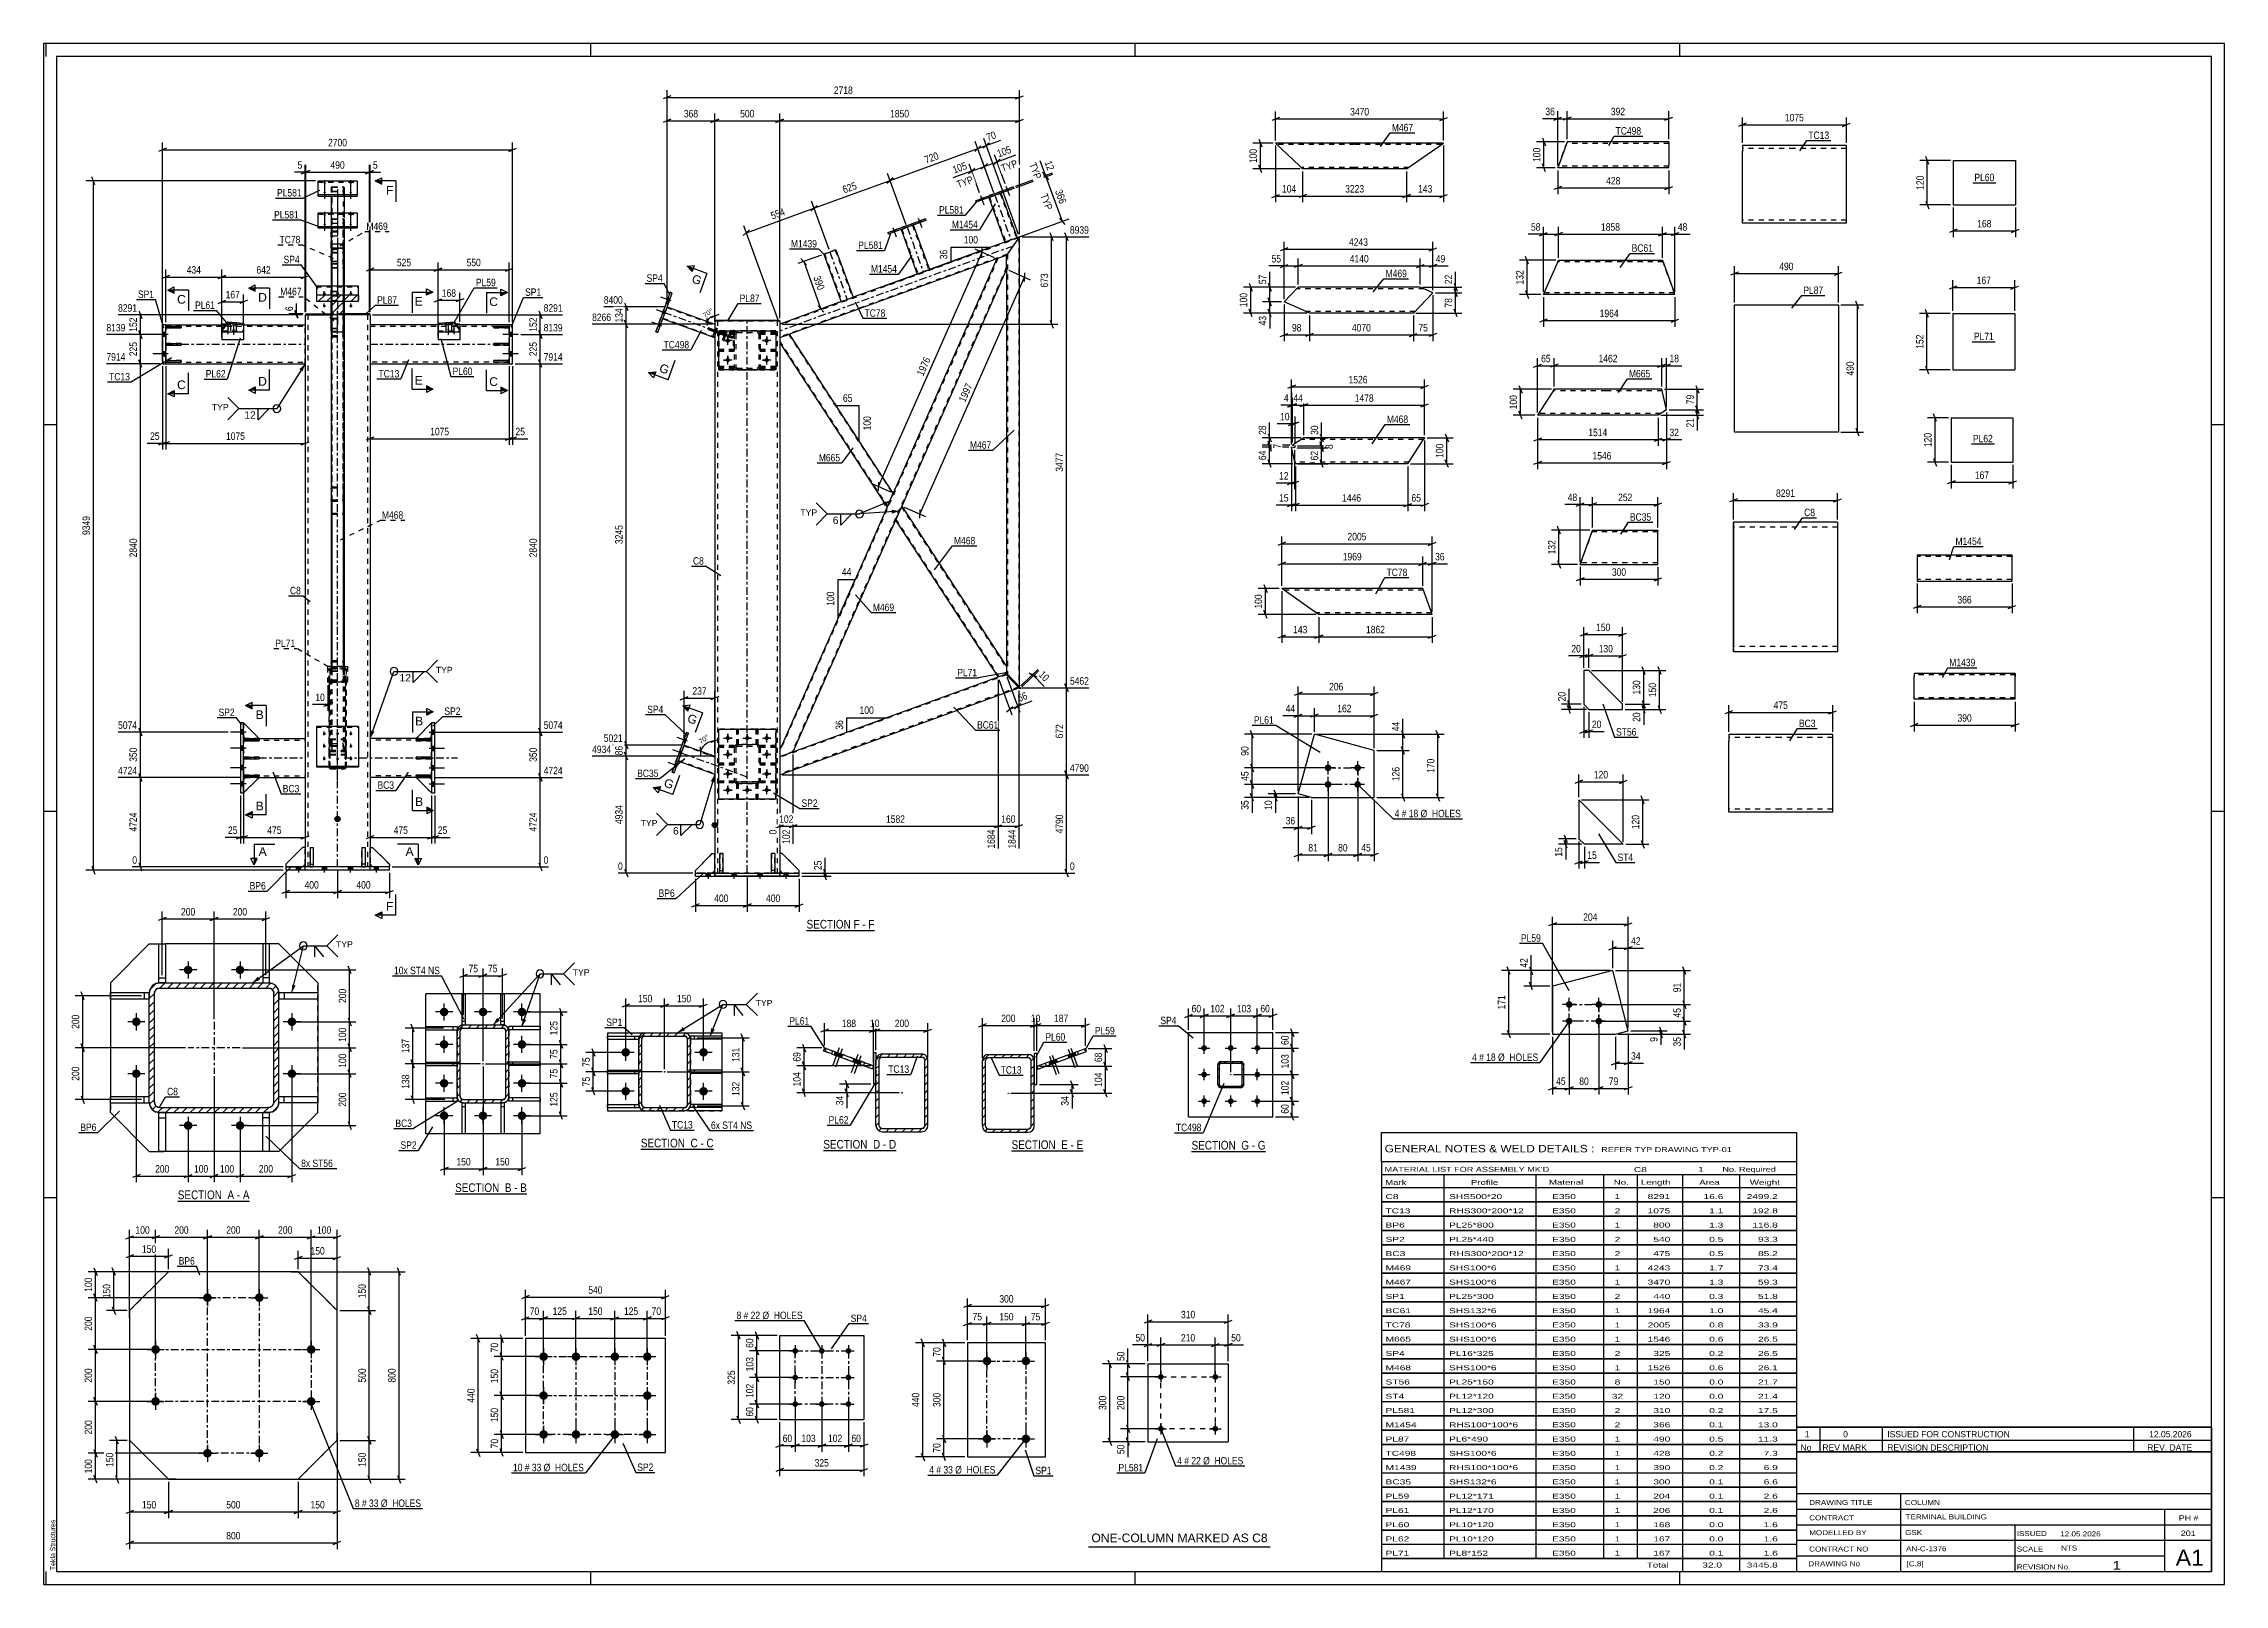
# Paper-space layout 'Layout1' of a CAD drawing. Header units: millimetres. Extents: x 0 to 841, y 0 to 594.
# The model-space entities are those that its viewports show. They can reach past a viewport. Long polylines and large blocks are cut down to what shows.
import ezdxf

# ---------------------------------------------------------------- set-up
doc = ezdxf.new("R2010")
doc.units = ezdxf.units.MM
doc.linetypes.add('DXK_LINE_DOT2', pattern=[3.9198, 1.9599, -1.9599])
doc.linetypes.add('DXK_LINE_DOT3', pattern=[5.9187, 2.979, -0.9799, 0.9799, -0.9799])
doc.layers.add('Viewport layer', color=7, linetype='Continuous', plot=False)
doc.styles.add('Arial', font='ARIAL.TTF', dxfattribs={"height": 0.2})
doc.styles.add('Arial Narrow', font='ARIALN.TTF', dxfattribs={"height": 0.2})

# ---------------------------------------------------------------- blocks, each defined once
blk = doc.blocks.new('Unknown-682043673-18 - 11620')
at = {"color": 6, "linetype": 'Continuous'}
blk.add_line((442.72, 166.88), (471.22, 166.88), dxfattribs=at)
at = {"color": 0, "linetype": 'Continuous'}
blk.add_wipeout([(460.83, 167.63), (460.83, 171.13), (442.72, 171.13), (442.72, 167.63)], dxfattribs=at)
blk.add_wipeout([(464.86, 167.63), (464.86, 171.13), (461.88, 171.13), (461.88, 167.63)], dxfattribs=at)
at = {"color": 7, "linetype": 'Continuous', "style": 'Arial Narrow'}
blk.add_text('SECTION ', height=3.34, dxfattribs=at).set_placement((442.72, 167.63))
at = {"color": 0, "linetype": 'Continuous'}
blk.add_wipeout([(467.19, 167.63), (467.19, 171.13), (465.91, 171.13), (465.91, 167.63)], dxfattribs=at)
blk.add_wipeout([(471.22, 167.63), (471.22, 171.13), (468.24, 171.13), (468.24, 167.63)], dxfattribs=at)
at = {"color": 7, "linetype": 'Continuous', "style": 'Arial Narrow'}
for s, p in [('G', (461.88, 167.63)), ('-', (465.91, 167.63)), ('G', (468.24, 167.63))]:
    blk.add_text(s, height=3.34, dxfattribs=at).set_placement(p)
blk = doc.blocks.new('Unknown-682043673-6781')
at = {"color": 5, "linetype": 'Continuous'}
for p, q in [((841, 594), (0, 594)), ((0, 594), (0, 0)), ((1, 589), (1, 594)), ((836, 589), (5, 589)), ((5, 589), (5, 5)), ((211, 589), (211, 594)), ((421, 589), (421, 594)), ((631, 589), (631, 594)), ((836, 5), (836, 589)), ((841, 0), (841, 594)), ((5, 447), (0, 447)), ((841, 447), (836, 447)), ((5, 298), (0, 298)), ((841, 298), (836, 298)), ((5, 149), (0, 149)), ((841, 149), (836, 149)), ((0, 0), (841, 0)), ((1, 0), (1, 5)), ((5, 5), (836, 5)), ((211, 0), (211, 5)), ((421, 0), (421, 5)), ((631, 0), (631, 5))]:
    blk.add_line(p, q, dxfattribs=at)
at = {"color": 174, "linetype": 'Continuous', "style": 'Arial'}
blk.add_text('Tekla Structures', height=1.9102, rotation=90, dxfattribs=at).set_placement((4.5, 5.5))
blk = doc.blocks.new('Unknown-682043673-11 - 1164')
at = {"color": 6, "linetype": 'Continuous'}
blk.add_line((294.24, 252.09), (320.39, 252.09), dxfattribs=at)
at = {"color": 0, "linetype": 'Continuous'}
blk.add_wipeout([(311.29, 252.84), (311.29, 256.34), (294.24, 256.34), (294.24, 252.84)], dxfattribs=at)
blk.add_wipeout([(314.68, 252.84), (314.68, 256.34), (312.34, 256.34), (312.34, 252.84)], dxfattribs=at)
at = {"color": 7, "linetype": 'Continuous', "style": 'Arial Narrow'}
blk.add_text('SECTION', height=3.34, dxfattribs=at).set_placement((294.24, 252.84))
at = {"color": 0, "linetype": 'Continuous'}
blk.add_wipeout([(317, 252.84), (317, 256.34), (315.73, 256.34), (315.73, 252.84)], dxfattribs=at)
blk.add_wipeout([(320.39, 252.84), (320.39, 256.34), (318.05, 256.34), (318.05, 252.84)], dxfattribs=at)
at = {"color": 7, "linetype": 'Continuous', "style": 'Arial Narrow'}
for s, p in [('F', (312.34, 252.84)), ('-', (315.73, 252.84)), ('F', (318.05, 252.84))]:
    blk.add_text(s, height=3.34, dxfattribs=at).set_placement(p)
blk = doc.blocks.new('Unknown-682043673-13 - 8750')
at = {"color": 6, "linetype": 'Continuous'}
blk.add_line((51.75, 147.76), (79.39, 147.76), dxfattribs=at)
at = {"color": 0, "linetype": 'Continuous'}
blk.add_wipeout([(69.86, 148.51), (69.86, 152.01), (51.75, 152.01), (51.75, 148.51)], dxfattribs=at)
blk.add_wipeout([(73.46, 148.51), (73.46, 152.01), (70.91, 152.01), (70.91, 148.51)], dxfattribs=at)
at = {"color": 7, "linetype": 'Continuous', "style": 'Arial Narrow'}
blk.add_text('SECTION ', height=3.34, dxfattribs=at).set_placement((51.75, 148.51))
at = {"color": 0, "linetype": 'Continuous'}
blk.add_wipeout([(75.79, 148.51), (75.79, 152.01), (74.51, 152.01), (74.51, 148.51)], dxfattribs=at)
blk.add_wipeout([(79.39, 148.51), (79.39, 152.01), (76.84, 152.01), (76.84, 148.51)], dxfattribs=at)
at = {"color": 7, "linetype": 'Continuous', "style": 'Arial Narrow'}
for s, p in [('A', (70.91, 148.51)), ('A', (76.84, 148.51)), ('-', (74.51, 148.51))]:
    blk.add_text(s, height=3.34, dxfattribs=at).set_placement(p)
blk = doc.blocks.new('Unknown-682043673-14 - 9080')
at = {"color": 6, "linetype": 'Continuous'}
blk.add_line((158.7, 150.52), (186.35, 150.52), dxfattribs=at)
at = {"color": 0, "linetype": 'Continuous'}
blk.add_wipeout([(176.81, 151.27), (176.81, 154.77), (158.7, 154.77), (158.7, 151.27)], dxfattribs=at)
blk.add_wipeout([(180.42, 151.27), (180.42, 154.77), (177.86, 154.77), (177.86, 151.27)], dxfattribs=at)
at = {"color": 7, "linetype": 'Continuous', "style": 'Arial Narrow'}
blk.add_text('SECTION ', height=3.34, dxfattribs=at).set_placement((158.7, 151.27))
at = {"color": 0, "linetype": 'Continuous'}
blk.add_wipeout([(182.74, 151.27), (182.74, 154.77), (181.47, 154.77), (181.47, 151.27)], dxfattribs=at)
blk.add_wipeout([(186.35, 151.27), (186.35, 154.77), (183.79, 154.77), (183.79, 151.27)], dxfattribs=at)
at = {"color": 7, "linetype": 'Continuous', "style": 'Arial Narrow'}
for s, p in [('B', (177.86, 151.27)), ('-', (181.47, 151.27)), ('B', (183.79, 151.27))]:
    blk.add_text(s, height=3.34, dxfattribs=at).set_placement(p)
blk = doc.blocks.new('Unknown-682043673-15 - 9528')
at = {"color": 6, "linetype": 'Continuous'}
blk.add_line((230.31, 167.73), (258.38, 167.73), dxfattribs=at)
at = {"color": 0, "linetype": 'Continuous'}
blk.add_wipeout([(248.42, 168.48), (248.42, 171.98), (230.31, 171.98), (230.31, 168.48)], dxfattribs=at)
blk.add_wipeout([(252.24, 168.48), (252.24, 171.98), (249.47, 171.98), (249.47, 168.48)], dxfattribs=at)
at = {"color": 7, "linetype": 'Continuous', "style": 'Arial Narrow'}
blk.add_text('SECTION ', height=3.34, dxfattribs=at).set_placement((230.31, 168.48))
at = {"color": 0, "linetype": 'Continuous'}
blk.add_wipeout([(254.57, 168.48), (254.57, 171.98), (253.29, 171.98), (253.29, 168.48)], dxfattribs=at)
blk.add_wipeout([(258.38, 168.48), (258.38, 171.98), (255.62, 171.98), (255.62, 168.48)], dxfattribs=at)
at = {"color": 7, "linetype": 'Continuous', "style": 'Arial Narrow'}
for s, p in [('C', (249.47, 168.48)), ('-', (253.29, 168.48)), ('C', (255.62, 168.48))]:
    blk.add_text(s, height=3.34, dxfattribs=at).set_placement(p)
blk = doc.blocks.new('Unknown-682043673-16 - 10534')
at = {"color": 6, "linetype": 'Continuous'}
blk.add_line((300.7, 167.25), (328.77, 167.25), dxfattribs=at)
at = {"color": 0, "linetype": 'Continuous'}
blk.add_wipeout([(318.81, 168), (318.81, 171.5), (300.7, 171.5), (300.7, 168)], dxfattribs=at)
blk.add_wipeout([(322.63, 168), (322.63, 171.5), (319.86, 171.5), (319.86, 168)], dxfattribs=at)
at = {"color": 7, "linetype": 'Continuous', "style": 'Arial Narrow'}
blk.add_text('SECTION ', height=3.34, dxfattribs=at).set_placement((300.7, 168))
at = {"color": 0, "linetype": 'Continuous'}
blk.add_wipeout([(324.95, 168), (324.95, 171.5), (323.68, 171.5), (323.68, 168)], dxfattribs=at)
blk.add_wipeout([(328.77, 168), (328.77, 171.5), (326, 171.5), (326, 168)], dxfattribs=at)
at = {"color": 7, "linetype": 'Continuous', "style": 'Arial Narrow'}
for s, p in [('D', (319.86, 168)), ('-', (323.68, 168)), ('D', (326, 168))]:
    blk.add_text(s, height=3.34, dxfattribs=at).set_placement(p)
blk = doc.blocks.new('Unknown-682043673-17 - 12787')
at = {"color": 6, "linetype": 'Continuous'}
blk.add_line((373.29, 167.08), (400.93, 167.08), dxfattribs=at)
at = {"color": 0, "linetype": 'Continuous'}
blk.add_wipeout([(391.39, 167.83), (391.39, 171.33), (373.29, 171.33), (373.29, 167.83)], dxfattribs=at)
blk.add_wipeout([(395, 167.83), (395, 171.33), (392.44, 171.33), (392.44, 167.83)], dxfattribs=at)
at = {"color": 7, "linetype": 'Continuous', "style": 'Arial Narrow'}
blk.add_text('SECTION ', height=3.34, dxfattribs=at).set_placement((373.29, 167.83))
at = {"color": 0, "linetype": 'Continuous'}
blk.add_wipeout([(397.33, 167.83), (397.33, 171.33), (396.05, 171.33), (396.05, 167.83)], dxfattribs=at)
blk.add_wipeout([(400.93, 167.83), (400.93, 171.33), (398.38, 171.33), (398.38, 167.83)], dxfattribs=at)
at = {"color": 7, "linetype": 'Continuous', "style": 'Arial Narrow'}
for s, p in [('E', (392.44, 167.83)), ('-', (396.05, 167.83)), ('E', (398.38, 167.83))]:
    blk.add_text(s, height=3.34, dxfattribs=at).set_placement(p)
blk = doc.blocks.new('Part-682043673-54047 - 54046')
at = {"color": 2, "linetype": 'Continuous'}
for p, q in [((759.1, 396.82), (722.5, 396.82)), ((722.5, 396.82), (722.5, 386.91)), ((759.1, 388.02), (759.1, 396.82)), ((722.5, 386.91), (722.5, 386.82)), ((759.1, 386.82), (759.1, 388.02)), ((722.5, 386.82), (759.1, 386.82))]:
    blk.add_line(p, q, dxfattribs=at)
at = {"color": 7, "linetype": 'DXK_LINE_DOT2'}
for p, q in [((759.1, 396.22), (722.5, 396.22)), ((759.1, 396.22), (759.1, 396.18)), ((759.1, 396.18), (759.1, 396.22)), ((759.1, 396.08), (759.1, 396.18)), ((759.1, 396.18), (759.1, 396.08)), ((722.5, 387.42), (722.5, 387.47)), ((759.1, 387.42), (722.5, 387.42)), ((759.1, 387.47), (759.1, 387.79)), ((759.1, 387.42), (759.1, 387.47))]:
    blk.add_line(p, q, dxfattribs=at)
blk = doc.blocks.new('Part-682043673-11624 - 11620')
at = {"linetype": 'Continuous'}
h = blk.add_hatch(dxfattribs=at)
h.set_pattern_fill('', scale=0.7, style=0, pattern_type=0)
h.set_pattern_definition([(45, (461.6105, 191.5313), (-1.57154, 1.57154), [])])
h.paths.add_polyline_path([(454.01, 191.53), (461.61, 191.53), (462.07, 191.62), (462.46, 191.88), (462.72, 192.27), (462.81, 192.73), (462.81, 200.33), (462.72, 200.79), (462.46, 201.18), (462.07, 201.44), (461.61, 201.53), (454.01, 201.53), (453.55, 201.44), (453.16, 201.18), (452.9, 200.79), (452.81, 200.33), (452.81, 192.73), (452.9, 192.27), (453.16, 191.88), (453.55, 191.62)])
h.paths.add_polyline_path([(453.46, 192.5), (453.41, 192.73), (453.41, 200.33), (453.46, 200.56), (453.59, 200.76), (453.78, 200.89), (454.01, 200.93), (461.61, 200.93), (461.84, 200.89), (462.03, 200.76), (462.16, 200.56), (462.21, 200.33), (462.21, 192.73), (462.16, 192.5), (462.03, 192.31), (461.84, 192.18), (461.61, 192.13), (454.01, 192.13), (453.78, 192.18), (453.59, 192.31)])
blk.add_hatch(color=246, dxfattribs=at).paths.add_polyline_path([(457.81, 196.43, -1), (457.81, 196.63, -1)])
at = {"color": 7, "linetype": 'DXK_LINE_DOT2'}
for p, q in [((452.81, 200.33), (452.9, 200.79)), ((452.81, 192.73), (452.81, 200.33)), ((453.46, 200.56), (453.41, 200.33)), ((453.41, 192.73), (453.41, 200.33)), ((453.59, 200.76), (453.46, 200.56)), ((453.55, 201.44), (454.01, 201.53)), ((453.78, 200.89), (453.59, 200.76)), ((454.01, 200.93), (453.78, 200.89)), ((454.01, 201.53), (461.61, 201.53)), ((454.01, 200.93), (461.61, 200.93)), ((461.61, 201.53), (462.07, 201.44)), ((461.84, 200.89), (461.61, 200.93)), ((462.03, 200.76), (461.84, 200.89)), ((462.16, 200.56), (462.03, 200.76)), ((462.21, 200.33), (462.16, 200.56)), ((462.21, 192.73), (462.21, 200.33)), ((462.72, 200.79), (462.81, 200.33)), ((462.81, 192.73), (462.81, 200.33)), ((452.9, 192.27), (452.81, 192.73)), ((453.41, 192.73), (453.46, 192.5)), ((453.46, 192.5), (453.59, 192.31)), ((454.01, 191.53), (453.55, 191.62)), ((453.59, 192.31), (453.78, 192.18)), ((453.78, 192.18), (454.01, 192.13)), ((454.01, 192.13), (461.61, 192.13)), ((454.01, 191.53), (461.61, 191.53)), ((461.61, 192.13), (461.84, 192.18)), ((462.07, 191.62), (461.61, 191.53)), ((461.84, 192.18), (462.03, 192.31)), ((462.03, 192.31), (462.16, 192.5)), ((462.16, 192.5), (462.21, 192.73)), ((462.81, 192.73), (462.72, 192.27))]:
    blk.add_line(p, q, dxfattribs=at)
at = {"color": 2, "linetype": 'Continuous'}
for p, q in [((452.9, 200.79), (452.81, 200.33)), ((452.81, 200.33), (452.81, 200.33)), ((452.81, 192.73), (452.81, 200.33)), ((453.41, 200.33), (453.46, 200.56)), ((453.41, 200.33), (453.41, 200.33)), ((453.41, 192.73), (453.41, 200.33)), ((453.46, 200.56), (453.59, 200.76)), ((454.01, 201.53), (453.55, 201.44)), ((453.59, 200.76), (453.78, 200.89)), ((453.78, 200.89), (454.01, 200.93)), ((454.01, 201.53), (454.01, 201.53)), ((454.01, 201.53), (461.61, 201.53)), ((454.01, 200.93), (454.01, 200.93)), ((454.01, 200.93), (461.61, 200.93)), ((461.61, 201.53), (461.61, 201.53)), ((462.07, 201.44), (461.61, 201.53)), ((461.61, 200.93), (461.61, 200.93)), ((461.61, 200.93), (461.84, 200.89)), ((461.84, 200.89), (462.03, 200.76)), ((462.03, 200.76), (462.16, 200.56)), ((462.16, 200.56), (462.21, 200.33)), ((462.21, 200.33), (462.21, 200.33)), ((462.21, 192.73), (462.21, 200.33)), ((462.81, 200.33), (462.72, 200.79)), ((462.81, 200.33), (462.81, 200.33)), ((462.81, 192.73), (462.81, 200.33)), ((452.81, 192.73), (452.81, 192.73)), ((452.81, 192.73), (452.9, 192.27)), ((453.41, 192.73), (453.41, 192.73)), ((453.46, 192.5), (453.41, 192.73)), ((453.59, 192.31), (453.46, 192.5)), ((453.55, 191.62), (454.01, 191.53)), ((453.78, 192.18), (453.59, 192.31)), ((454.01, 192.13), (453.78, 192.18)), ((454.01, 192.13), (454.01, 192.13)), ((454.01, 192.13), (461.61, 192.13)), ((454.01, 191.53), (454.01, 191.53)), ((454.01, 191.53), (461.61, 191.53)), ((461.84, 192.18), (461.61, 192.13)), ((461.61, 192.13), (461.61, 192.13)), ((461.61, 191.53), (462.07, 191.62)), ((461.61, 191.53), (461.61, 191.53)), ((462.03, 192.31), (461.84, 192.18)), ((462.16, 192.5), (462.03, 192.31)), ((462.21, 192.73), (462.16, 192.5)), ((462.21, 192.73), (462.21, 192.73)), ((462.72, 192.27), (462.81, 192.73)), ((462.81, 192.73), (462.81, 192.73))]:
    blk.add_line(p, q, dxfattribs=at)
at = {"color": 246, "linetype": 'DXK_LINE_DOT2'}
blk.add_line((457.81, 196.53), (457.81, 196.53), dxfattribs=at)
at = {"color": 246, "linetype": 'Continuous'}
blk.add_circle((457.81, 196.53), 0.1, dxfattribs=at)
at = {"color": 7, "linetype": 'DXK_LINE_DOT2'}
for centre, start, end in [((454.01, 200.33), 112.5, 157.5), ((461.61, 200.33), 22.5, 67.5), ((454.01, 192.73), 202.5, 247.5), ((461.61, 192.73), 292.5, 337.5)]:
    blk.add_arc(centre, 1.2, start, end, dxfattribs=at)
at = {"color": 2, "linetype": 'Continuous'}
for centre, start, end in [((454.01, 200.33), 112.5, 157.5), ((461.61, 200.33), 22.5, 67.5), ((454.01, 192.73), 202.5, 247.5), ((461.61, 192.73), 292.5, 337.5)]:
    blk.add_arc(centre, 1.2, start, end, dxfattribs=at)
blk = doc.blocks.new('Part-682043673-11659 - 11620')
at = {"color": 2, "linetype": 'Continuous'}
for p, q in [((441.56, 180.28), (441.56, 212.78)), ((441.56, 212.78), (474.06, 212.78)), ((474.06, 180.28), (474.06, 212.78)), ((441.56, 180.28), (474.06, 180.28))]:
    blk.add_line(p, q, dxfattribs=at)
blk = doc.blocks.new('Bolt-682043673-11713 - 11620')
at = {"linetype": 'Continuous'}
for points in [[(447.56, 207.88, -1), (447.56, 205.68, -1)], [(457.81, 207.88, -1), (457.81, 205.68, -1)], [(468.06, 207.88, -1), (468.06, 205.68, -1)], [(447.56, 197.63, -1), (447.56, 195.43, -1)], [(468.06, 197.63, -1), (468.06, 195.43, -1)], [(447.56, 187.38, -1), (447.56, 185.18, -1)], [(457.81, 187.38, -1), (457.81, 185.18, -1)], [(468.06, 187.38, -1), (468.06, 185.18, -1)]]:
    blk.add_hatch(color=1, dxfattribs=at).paths.add_polyline_path(points)
at = {"color": 1, "linetype": 'Continuous'}
for p, q in [((445.36, 206.78), (449.76, 206.78)), ((447.56, 204.58), (447.56, 208.98)), ((455.61, 206.78), (460.01, 206.78)), ((457.81, 204.58), (457.81, 208.98)), ((465.86, 206.78), (470.26, 206.78)), ((468.06, 204.58), (468.06, 208.98)), ((445.36, 196.53), (449.76, 196.53)), ((447.56, 194.33), (447.56, 198.73)), ((465.86, 196.53), (470.26, 196.53)), ((468.06, 194.33), (468.06, 198.73)), ((445.36, 186.28), (449.76, 186.28)), ((447.56, 184.08), (447.56, 188.48)), ((455.61, 186.28), (460.01, 186.28)), ((457.81, 184.08), (457.81, 188.48)), ((465.86, 186.28), (470.26, 186.28)), ((468.06, 184.08), (468.06, 188.48))]:
    blk.add_line(p, q, dxfattribs=at)
blk = doc.blocks.new('Part-682043673-1255 - 1164')
at = {"color": 2, "linetype": 'Continuous'}
for p, q in [((330.93, 415.73), (328.51, 410.28)), ((330.93, 415.73), (371.36, 353.84)), ((328.51, 410.28), (368.06, 349.75)), ((371.36, 353.84), (371.36, 351.24))]:
    blk.add_line(p, q, dxfattribs=at)
at = {"color": 7, "linetype": 'DXK_LINE_DOT2'}
for p, q in [((330.78, 415.4), (371.36, 353.29)), ((328.66, 410.6), (368.35, 349.86)), ((371.36, 353.29), (371.36, 352.75)), ((371.15, 350.88), (368.06, 349.75)), ((371.01, 351.6), (370.72, 351.32)), ((370.72, 351.32), (371.15, 350.88)), ((371.36, 351.24), (371.01, 351.6))]:
    blk.add_line(p, q, dxfattribs=at)
blk = doc.blocks.new('Part-682043673-1279 - 1164')
at = {"color": 7, "linetype": 'DXK_LINE_DOT2'}
for p, q in [((267.31, 323.75), (267.31, 329.75)), ((267.31, 329.75), (267.91, 329.75)), ((267.91, 329.75), (267.91, 323.75)), ((267.31, 324.5), (267.91, 324.5)), ((267.91, 323.75), (267.31, 323.75))]:
    blk.add_line(p, q, dxfattribs=at)
blk = doc.blocks.new('Part-682043673-1250 - 1164')
at = {"color": 7, "linetype": 'DXK_LINE_DOT2'}
for p, q in [((266.45, 482.51), (266.36, 482.05)), ((266.36, 482.05), (266.45, 482.51)), ((266.36, 482.05), (266.36, 469.45)), ((266.96, 482.05), (267, 482.28)), ((267, 482.28), (266.96, 482.05)), ((266.96, 482.05), (266.96, 469.45)), ((267.56, 483.25), (267.1, 483.16)), ((267.1, 483.16), (267.56, 483.25)), ((267.33, 482.61), (267.56, 482.65)), ((267.56, 482.65), (267.33, 482.61)), ((267.56, 483.25), (275.16, 483.25)), ((267.56, 483.25), (267.56, 483.25)), ((275.16, 483.25), (267.56, 483.25)), ((267.56, 482.65), (275.16, 482.65)), ((267.56, 482.65), (267.56, 482.65)), ((267.56, 482.65), (275.16, 482.65)), ((275.16, 483.25), (275.16, 483.25)), ((275.62, 483.16), (275.16, 483.25)), ((275.16, 483.25), (275.62, 483.16)), ((275.16, 482.65), (275.16, 482.65)), ((275.16, 482.65), (275.39, 482.61)), ((275.39, 482.61), (275.16, 482.65)), ((275.71, 482.28), (275.76, 482.05)), ((275.76, 482.05), (275.71, 482.28)), ((275.76, 482.05), (275.76, 469.45)), ((276.36, 482.05), (276.27, 482.51)), ((276.27, 482.51), (276.36, 482.05)), ((276.36, 482.05), (276.36, 469.45)), ((266.36, 469.45), (266.45, 468.99)), ((266.45, 468.99), (266.36, 469.45)), ((267, 469.22), (266.96, 469.45)), ((266.96, 469.45), (267, 469.22)), ((267.1, 468.34), (267.56, 468.25)), ((267.56, 468.25), (267.1, 468.34)), ((267.56, 468.85), (267.33, 468.9)), ((267.33, 468.9), (267.56, 468.85)), ((267.56, 468.85), (275.16, 468.85)), ((267.56, 468.85), (267.56, 468.85)), ((267.56, 468.85), (275.16, 468.85)), ((267.56, 468.25), (267.56, 468.25)), ((267.56, 468.25), (275.16, 468.25)), ((275.39, 468.9), (275.16, 468.85)), ((275.16, 468.85), (275.39, 468.9)), ((275.16, 468.85), (275.16, 468.85)), ((275.16, 468.25), (275.62, 468.34)), ((275.62, 468.34), (275.16, 468.25)), ((275.16, 468.25), (275.16, 468.25)), ((275.76, 469.45), (275.71, 469.22)), ((275.71, 469.22), (275.76, 469.45)), ((276.27, 468.99), (276.36, 469.45)), ((276.36, 469.45), (276.27, 468.99))]:
    blk.add_line(p, q, dxfattribs=at)
at = {"color": 7, "linetype": 'DXK_LINE_DOT3'}
blk.add_line((271.36, 475.75), (271.36, 475.75), dxfattribs=at)
at = {"color": 2, "linetype": 'Continuous'}
blk.add_line((267.56, 468.25), (275.16, 468.25), dxfattribs=at)
at = {"color": 7, "linetype": 'DXK_LINE_DOT2'}
for centre, radius, start, end in [((267.56, 482.05), 1.2, 112.5, 157.5), ((267.56, 482.05), 1.2, 112.5, 157.5), ((267.56, 482.05), 0.6, 112.5, 157.5), ((267.56, 482.05), 0.6, 112.5, 157.5), ((275.16, 482.05), 0.6, 22.5, 67.5), ((275.16, 482.05), 0.6, 22.5, 67.5), ((275.16, 482.05), 1.2, 22.5, 67.5), ((275.16, 482.05), 1.2, 22.5, 67.5), ((267.56, 469.45), 1.2, 202.5, 247.5), ((267.56, 469.45), 1.2, 202.5, 247.5), ((267.56, 469.45), 0.6, 202.5, 247.5), ((267.56, 469.45), 0.6, 202.5, 247.5), ((275.16, 469.45), 0.6, 292.5, 337.5), ((275.16, 469.45), 0.6, 292.5, 337.5), ((275.16, 469.45), 1.2, 292.5, 337.5), ((275.16, 469.45), 1.2, 292.5, 337.5)]:
    blk.add_arc(centre, radius, start, end, dxfattribs=at)
blk = doc.blocks.new('Part-682043673-1316 - 1164')
at = {"linetype": 'Continuous'}
blk.add_hatch(color=2, dxfattribs=at).paths.add_polyline_path([(258.86, 291.81), (258.06, 293.21), (259.66, 293.21)])
at = {"color": 2, "linetype": 'Continuous'}
for p, q in [((258.86, 487.11), (258.86, 483.52)), ((258.86, 487.11), (259.11, 487.11)), ((258.86, 482.88), (258.86, 292.75)), ((259.95, 487.11), (260.86, 487.11)), ((282.77, 487.11), (260.86, 487.11)), ((283.86, 487.11), (283.61, 487.11)), ((283.86, 487.11), (283.86, 292.75)), ((258.86, 291.81), (258.06, 293.21)), ((258.06, 293.21), (259.66, 293.21)), ((259.66, 293.21), (258.86, 291.81)), ((258.86, 291.75), (258.86, 281.75)), ((283.86, 291.75), (283.86, 281.75)), ((258.86, 274.25), (258.86, 275.25)), ((283.86, 275.25), (283.86, 274.25))]:
    blk.add_line(p, q, dxfattribs=at)
at = {"color": 7, "linetype": 'DXK_LINE_DOT2'}
for p, q in [((258.86, 483.52), (258.86, 482.88)), ((259.01, 487.11), (259.95, 487.11)), ((259.86, 487.11), (259.86, 292.75)), ((283.61, 487.11), (281.86, 487.11)), ((282.86, 487.11), (282.86, 292.75)), ((259.86, 291.75), (259.86, 274.25)), ((282.86, 291.75), (282.86, 274.25)), ((258.86, 281.75), (258.86, 275.25)), ((283.86, 281.75), (283.86, 275.25)), ((258.86, 274.25), (258.86, 274.25)), ((258.86, 274.25), (258.86, 274.25)), ((259.01, 274.25), (258.86, 274.25)), ((258.86, 274.25), (259.01, 274.25)), ((258.86, 274.25), (258.86, 274.25)), ((259.44, 274.25), (259.01, 274.25)), ((259.01, 274.25), (259.44, 274.25)), ((260.09, 274.25), (259.44, 274.25)), ((259.44, 274.25), (260.09, 274.25)), ((259.86, 274.25), (259.86, 274.25)), ((259.93, 274.25), (259.86, 274.25)), ((259.86, 274.25), (259.93, 274.25)), ((260.15, 274.25), (259.93, 274.25)), ((259.93, 274.25), (260.15, 274.25)), ((260.86, 274.25), (260.09, 274.25)), ((260.09, 274.25), (260.86, 274.25)), ((260.48, 274.25), (260.15, 274.25)), ((260.15, 274.25), (260.48, 274.25)), ((260.48, 274.25), (282.24, 274.25)), ((260.48, 274.25), (282.24, 274.25)), ((260.86, 274.25), (281.86, 274.25)), ((260.86, 274.25), (281.86, 274.25)), ((281.86, 274.25), (282.62, 274.25)), ((282.62, 274.25), (281.86, 274.25)), ((282.56, 274.25), (282.24, 274.25)), ((282.24, 274.25), (282.56, 274.25)), ((282.78, 274.25), (282.56, 274.25)), ((282.56, 274.25), (282.78, 274.25)), ((282.62, 274.25), (283.27, 274.25)), ((283.27, 274.25), (282.62, 274.25)), ((282.86, 274.25), (282.78, 274.25)), ((282.78, 274.25), (282.86, 274.25)), ((282.86, 274.25), (282.86, 274.25)), ((282.86, 274.25), (282.86, 274.25)), ((283.27, 274.25), (283.71, 274.25)), ((283.71, 274.25), (283.27, 274.25)), ((283.71, 274.25), (283.86, 274.25)), ((283.86, 274.25), (283.71, 274.25)), ((283.86, 274.25), (283.86, 274.25)), ((283.86, 274.25), (283.86, 274.25))]:
    blk.add_line(p, q, dxfattribs=at)
at = {"color": 7, "linetype": 'DXK_LINE_DOT3'}
for p, q in [((271.36, 292.75), (271.36, 487.11)), ((271.36, 274.25), (271.36, 291.75))]:
    blk.add_line(p, q, dxfattribs=at)
at = {"color": 2, "linetype": 'Continuous'}
blk.add_circle((258.86, 292.71), 1, dxfattribs=at)
blk = doc.blocks.new('Part-682043673-1251 - 1164')
at = {"color": 7, "linetype": 'DXK_LINE_DOT2'}
for p, q in [((266.45, 323.01), (266.36, 322.55)), ((266.36, 322.55), (266.45, 323.01)), ((266.36, 322.55), (266.36, 309.95)), ((266.96, 322.55), (267, 322.78)), ((267, 322.78), (266.96, 322.55)), ((266.96, 322.55), (266.96, 309.95)), ((267.56, 323.75), (267.1, 323.66)), ((267.1, 323.66), (267.56, 323.75)), ((267.33, 323.11), (267.56, 323.15)), ((267.56, 323.15), (267.33, 323.11)), ((267.56, 323.75), (275.16, 323.75)), ((267.56, 323.75), (267.56, 323.75)), ((275.16, 323.75), (267.56, 323.75)), ((267.56, 323.15), (275.16, 323.15)), ((267.56, 323.15), (267.56, 323.15)), ((267.56, 323.15), (275.16, 323.15)), ((275.16, 323.75), (275.16, 323.75)), ((275.62, 323.66), (275.16, 323.75)), ((275.16, 323.75), (275.62, 323.66)), ((275.16, 323.15), (275.16, 323.15)), ((275.16, 323.15), (275.39, 323.11)), ((275.39, 323.11), (275.16, 323.15)), ((275.71, 322.78), (275.76, 322.55)), ((275.76, 322.55), (275.71, 322.78)), ((275.76, 322.55), (275.76, 309.95)), ((276.36, 322.55), (276.27, 323.01)), ((276.27, 323.01), (276.36, 322.55)), ((276.36, 322.55), (276.36, 309.95)), ((266.36, 309.95), (266.45, 309.49)), ((266.45, 309.49), (266.36, 309.95)), ((267, 309.72), (266.96, 309.95)), ((266.96, 309.95), (267, 309.72)), ((267.1, 308.84), (267.56, 308.75)), ((267.56, 308.75), (267.1, 308.84)), ((267.56, 309.35), (267.33, 309.4)), ((267.33, 309.4), (267.56, 309.35)), ((275.16, 309.35), (267.56, 309.35)), ((267.56, 309.35), (267.56, 309.35)), ((267.56, 309.35), (275.16, 309.35)), ((267.56, 309.35), (267.56, 309.35)), ((275.16, 308.75), (267.56, 308.75)), ((267.56, 308.75), (267.56, 308.75)), ((267.56, 308.75), (275.16, 308.75)), ((267.56, 308.75), (267.56, 308.75)), ((275.39, 309.4), (275.16, 309.35)), ((275.16, 309.35), (275.39, 309.4)), ((275.16, 309.35), (275.16, 309.35)), ((275.16, 308.75), (275.62, 308.84)), ((275.62, 308.84), (275.16, 308.75)), ((275.16, 308.75), (275.16, 308.75)), ((275.39, 309.4), (275.39, 309.4)), ((275.62, 308.84), (275.62, 308.84)), ((275.76, 309.95), (275.71, 309.72)), ((275.71, 309.72), (275.76, 309.95)), ((276.27, 309.49), (276.36, 309.95)), ((276.36, 309.95), (276.27, 309.49))]:
    blk.add_line(p, q, dxfattribs=at)
at = {"color": 7, "linetype": 'DXK_LINE_DOT3'}
blk.add_line((271.36, 316.25), (271.36, 316.25), dxfattribs=at)
at = {"color": 7, "linetype": 'DXK_LINE_DOT2'}
for centre, radius, start, end in [((267.56, 322.55), 1.2, 112.5, 157.5), ((267.56, 322.55), 1.2, 112.5, 157.5), ((267.56, 322.55), 0.6, 112.5, 157.5), ((267.56, 322.55), 0.6, 112.5, 157.5), ((275.16, 322.55), 0.6, 22.5, 67.5), ((275.16, 322.55), 0.6, 22.5, 67.5), ((275.16, 322.55), 1.2, 22.5, 67.5), ((275.16, 322.55), 1.2, 22.5, 67.5), ((267.56, 309.95), 1.2, 202.5, 247.5), ((267.56, 309.95), 1.2, 202.5, 247.5), ((267.56, 309.95), 0.6, 202.5, 247.5), ((267.56, 309.95), 0.6, 202.5, 247.5), ((275.16, 309.95), 0.6, 292.5, 337.5), ((275.16, 309.95), 0.6, 292.5, 337.5), ((275.16, 309.95), 1.2, 292.5, 337.5), ((275.16, 309.95), 1.2, 292.5, 337.5)]:
    blk.add_arc(centre, radius, start, end, dxfattribs=at)
blk = doc.blocks.new('Part-682043673-1260 - 1164')
at = {"color": 2, "linetype": 'Continuous'}
for p, q in [((251.36, 274.25), (258.86, 274.25)), ((251.36, 273), (251.36, 274.25)), ((251.36, 273), (258.86, 273)), ((251.36, 273), (258.86, 273)), ((251.36, 273), (251.36, 273)), ((251.36, 273), (251.36, 273)), ((258.86, 274.25), (258.86, 273)), ((258.86, 274.25), (283.86, 274.25)), ((258.86, 273), (283.86, 273)), ((283.86, 273), (258.86, 273)), ((283.86, 273), (283.86, 274.25)), ((283.86, 274.25), (291.36, 274.25)), ((283.86, 273), (291.36, 273)), ((291.36, 273), (283.86, 273)), ((291.36, 273), (291.36, 274.25)), ((291.36, 273), (291.36, 273)), ((291.36, 273), (291.36, 273))]:
    blk.add_line(p, q, dxfattribs=at)
at = {"color": 7, "linetype": 'DXK_LINE_DOT2'}
for p, q in [((258.86, 274.25), (251.36, 274.25)), ((251.36, 274.25), (251.36, 274.25)), ((283.86, 274.25), (258.86, 274.25)), ((258.86, 273), (258.86, 274.25)), ((291.36, 274.25), (283.86, 274.25)), ((283.86, 274.25), (283.86, 273))]:
    blk.add_line(p, q, dxfattribs=at)
blk = doc.blocks.new('Part-682043673-1315 - 1164')
at = {"color": 2, "linetype": 'Continuous'}
for p, q in [((371.01, 351.6), (370.72, 351.32)), ((370.72, 351.32), (376.5, 345.31)), ((376.79, 345.59), (371.01, 351.6)), ((376.79, 345.59), (376.5, 345.31))]:
    blk.add_line(p, q, dxfattribs=at)
blk = doc.blocks.new('Part-682043673-1252 - 1164')
at = {"color": 7, "linetype": 'DXK_LINE_DOT2'}
for p, q in [((376.06, 519.1), (283.86, 485.54)), ((375.43, 519.19), (373.11, 518.34)), ((376.18, 519.28), (376.36, 519.53)), ((371.66, 512.81), (283.86, 480.86)), ((341.6, 506.88), (339.28, 506.03)), ((371.36, 512.39), (367.66, 511.04)), ((312.23, 496.19), (308.1, 494.68)), ((283.86, 485.86), (283.86, 480.54)), ((287.67, 481.93), (283.86, 480.54))]:
    blk.add_line(p, q, dxfattribs=at)
at = {"color": 7, "linetype": 'DXK_LINE_DOT3'}
blk.add_line((373.86, 515.96), (283.86, 483.2), dxfattribs=at)
at = {"color": 2, "linetype": 'Continuous'}
for p, q in [((373.11, 518.34), (341.6, 506.88)), ((375.76, 518.67), (371.36, 512.39)), ((376.36, 519.53), (375.43, 519.19)), ((376.18, 519.28), (375.76, 518.67)), ((376.36, 519.53), (376.18, 519.28)), ((367.66, 511.04), (287.67, 481.93)), ((339.28, 506.03), (312.23, 496.19)), ((308.1, 494.68), (283.86, 485.86))]:
    blk.add_line(p, q, dxfattribs=at)
blk = doc.blocks.new('Part-682043673-1253 - 1164')
at = {"color": 7, "linetype": 'DXK_LINE_DOT2'}
for p, q in [((240.44, 492.56), (238.73, 487.87)), ((238.83, 488.15), (258.86, 480.86)), ((240.34, 492.28), (258.86, 485.54)), ((258.86, 485.86), (258.86, 480.54))]:
    blk.add_line(p, q, dxfattribs=at)
at = {"color": 2, "linetype": 'Continuous'}
for p, q in [((258.86, 480.54), (238.73, 487.87)), ((240.44, 492.56), (258.86, 485.86))]:
    blk.add_line(p, q, dxfattribs=at)
at = {"color": 7, "linetype": 'DXK_LINE_DOT3'}
blk.add_line((258.86, 483.2), (239.58, 490.21), dxfattribs=at)
blk = doc.blocks.new('Part-682043673-1310 - 1164')
at = {"color": 7, "linetype": 'DXK_LINE_DOT2'}
for p, q in [((284.86, 281.75), (283.86, 281.75)), ((283.86, 281.75), (283.86, 275.25)), ((291.36, 275.25), (284.86, 281.75)), ((283.86, 275.25), (284.86, 274.25)), ((284.86, 274.25), (291.36, 274.25)), ((291.36, 274.25), (291.36, 275.25))]:
    blk.add_line(p, q, dxfattribs=at)
blk = doc.blocks.new('Part-682043673-1254 - 1164')
at = {"color": 7, "linetype": 'DXK_LINE_DOT2'}
for p, q in [((247.02, 323.6), (244.76, 317.4)), ((244.76, 317.4), (247.02, 323.6)), ((246.92, 323.32), (258.86, 318.97)), ((247.02, 323.6), (247.02, 323.6)), ((244.76, 317.4), (244.76, 317.4)), ((244.86, 317.68), (258.86, 312.59)), ((258.86, 319.29), (258.86, 312.27))]:
    blk.add_line(p, q, dxfattribs=at)
at = {"color": 7, "linetype": 'DXK_LINE_DOT3'}
blk.add_line((271.36, 311.23), (245.89, 320.5), dxfattribs=at)
at = {"color": 2, "linetype": 'Continuous'}
for p, q in [((247.02, 323.6), (258.86, 319.29)), ((258.86, 312.27), (244.76, 317.4))]:
    blk.add_line(p, q, dxfattribs=at)
blk = doc.blocks.new('Part-682043673-1314 - 1164')
at = {"color": 2, "linetype": 'Continuous'}
for p, q in [((260.73, 274.25), (260.73, 281.75)), ((260.73, 281.75), (261.98, 281.75)), ((261.98, 281.75), (261.98, 274.25)), ((260.73, 275.25), (261.98, 275.25)), ((261.98, 274.25), (260.73, 274.25))]:
    blk.add_line(p, q, dxfattribs=at)
blk = doc.blocks.new('Part-682043673-1257 - 1164')
at = {"color": 7, "linetype": 'DXK_LINE_DOT2'}
for p, q in [((368.05, 511.18), (283.86, 321.03)), ((371.36, 507.78), (288.58, 320.82)), ((327.67, 420.71), (325.25, 415.27)), ((330.93, 415.73), (328.51, 410.28)), ((283.86, 321.77), (283.86, 319.1)), ((283.86, 321.77), (283.86, 321.77)), ((288.97, 320.96), (283.86, 319.1))]:
    blk.add_line(p, q, dxfattribs=at)
at = {"color": 2, "linetype": 'Continuous'}
for p, q in [((367.66, 511.04), (327.67, 420.71)), ((371.36, 507.04), (330.93, 415.73)), ((371.36, 512.39), (367.66, 511.04)), ((371.36, 507.04), (371.36, 512.39)), ((325.25, 415.27), (283.86, 321.77)), ((328.51, 410.28), (288.97, 320.96))]:
    blk.add_line(p, q, dxfattribs=at)
blk = doc.blocks.new('Part-682043673-1318 - 1164')
at = {"color": 2, "linetype": 'Continuous'}
for p, q in [((371.15, 350.88), (283.86, 319.1)), ((283.86, 312.08), (376.15, 345.67))]:
    blk.add_line(p, q, dxfattribs=at)
at = {"color": 7, "linetype": 'DXK_LINE_DOT2'}
for p, q in [((371.38, 350.64), (283.86, 318.78)), ((375.92, 345.91), (283.86, 312.4)), ((376.15, 345.67), (371.15, 350.88)), ((283.86, 319.1), (283.86, 312.08))]:
    blk.add_line(p, q, dxfattribs=at)
blk = doc.blocks.new('Part-682043673-1261 - 1164')
at = {"color": 2, "linetype": 'Continuous'}
for p, q in [((260.36, 302.75), (260.36, 329.75)), ((260.36, 329.75), (282.36, 329.75)), ((282.36, 329.75), (282.36, 302.75)), ((282.36, 302.75), (260.36, 302.75)), ((260.36, 302.75), (260.36, 302.75)), ((282.36, 302.75), (282.36, 302.75))]:
    blk.add_line(p, q, dxfattribs=at)
at = {"color": 7, "linetype": 'DXK_LINE_DOT2'}
for p, q in [((260.36, 329.75), (282.36, 329.75)), ((260.36, 302.75), (282.36, 302.75)), ((260.36, 302.75), (260.36, 302.75)), ((282.36, 302.75), (282.36, 302.75))]:
    blk.add_line(p, q, dxfattribs=at)
blk = doc.blocks.new('Part-682043673-1262 - 1164')
at = {"color": 7, "linetype": 'DXK_LINE_DOT2'}
for p, q in [((266.45, 482.51), (266.36, 482.05)), ((266.36, 482.05), (266.45, 482.51)), ((266.36, 482.05), (266.36, 469.45)), ((266.96, 482.05), (267, 482.28)), ((267, 482.28), (266.96, 482.05)), ((266.96, 482.05), (266.96, 469.45)), ((267.56, 483.25), (267.1, 483.16)), ((267.1, 483.16), (267.56, 483.25)), ((267.33, 482.61), (267.56, 482.65)), ((267.56, 482.65), (267.33, 482.61)), ((267.56, 483.25), (275.16, 483.25)), ((267.56, 483.25), (267.56, 483.25)), ((275.16, 483.25), (267.56, 483.25)), ((267.56, 482.65), (275.16, 482.65)), ((267.56, 482.65), (267.56, 482.65)), ((267.56, 482.65), (275.16, 482.65)), ((275.16, 483.25), (275.16, 483.25)), ((275.62, 483.16), (275.16, 483.25)), ((275.16, 483.25), (275.62, 483.16)), ((275.16, 482.65), (275.16, 482.65)), ((275.16, 482.65), (275.39, 482.61)), ((275.39, 482.61), (275.16, 482.65)), ((275.71, 482.28), (275.76, 482.05)), ((275.76, 482.05), (275.71, 482.28)), ((275.76, 482.05), (275.76, 469.45)), ((276.36, 482.05), (276.27, 482.51)), ((276.27, 482.51), (276.36, 482.05)), ((276.36, 482.05), (276.36, 469.45)), ((266.36, 469.45), (266.45, 468.99)), ((266.45, 468.99), (266.36, 469.45)), ((267, 469.22), (266.96, 469.45)), ((266.96, 469.45), (267, 469.22)), ((267.1, 468.34), (267.56, 468.25)), ((267.56, 468.25), (267.1, 468.34)), ((267.56, 468.85), (267.33, 468.9)), ((267.33, 468.9), (267.55, 468.85)), ((267.55, 468.85), (267.56, 468.85)), ((267.56, 468.85), (275.16, 468.85)), ((267.56, 468.85), (267.56, 468.85)), ((267.56, 468.85), (275.16, 468.85)), ((267.56, 468.25), (275.16, 468.25)), ((267.56, 468.25), (267.56, 468.25)), ((267.56, 468.25), (275.16, 468.25)), ((275.39, 468.9), (275.16, 468.85)), ((275.16, 468.85), (275.39, 468.9)), ((275.16, 468.85), (275.16, 468.85)), ((275.16, 468.25), (275.62, 468.34)), ((275.62, 468.34), (275.16, 468.25)), ((275.16, 468.25), (275.16, 468.25)), ((275.39, 468.9), (275.39, 468.9)), ((275.76, 469.45), (275.71, 469.22)), ((275.71, 469.22), (275.76, 469.45)), ((276.27, 468.99), (276.36, 469.45)), ((276.36, 469.45), (276.27, 468.99))]:
    blk.add_line(p, q, dxfattribs=at)
at = {"color": 7, "linetype": 'DXK_LINE_DOT3'}
blk.add_line((271.36, 475.75), (271.36, 475.75), dxfattribs=at)
at = {"color": 7, "linetype": 'DXK_LINE_DOT2'}
for centre, radius, start, end in [((267.56, 482.05), 1.2, 112.5, 157.5), ((267.56, 482.05), 1.2, 112.5, 157.5), ((267.56, 482.05), 0.6, 112.5, 157.5), ((267.56, 482.05), 0.6, 112.5, 157.5), ((275.16, 482.05), 0.6, 22.5, 67.5), ((275.16, 482.05), 0.6, 22.5, 67.5), ((275.16, 482.05), 1.2, 22.5, 67.5), ((275.16, 482.05), 1.2, 22.5, 67.5), ((267.56, 469.45), 1.2, 202.5, 247.5), ((267.56, 469.45), 1.2, 202.5, 247.5), ((267.56, 469.45), 0.6, 202.5, 247.5), ((267.56, 469.45), 0.6, 202.5, 247.5), ((275.16, 469.45), 0.6, 292.5, 337.5), ((275.16, 469.45), 0.6, 292.5, 337.5), ((275.16, 469.45), 1.2, 292.5, 337.5), ((275.16, 469.45), 1.2, 292.5, 337.5)]:
    blk.add_arc(centre, radius, start, end, dxfattribs=at)
blk = doc.blocks.new('Part-682043673-1312 - 1164')
at = {"color": 7, "linetype": 'DXK_LINE_DOT2'}
for p, q in [((260.73, 281.75), (260.73, 274.25)), ((261.98, 281.75), (260.73, 281.75)), ((261.98, 274.25), (261.98, 281.75)), ((260.73, 275.25), (261.98, 275.25)), ((260.73, 274.25), (261.98, 274.25))]:
    blk.add_line(p, q, dxfattribs=at)
blk = doc.blocks.new('Part-682043673-1263 - 1164')
at = {"color": 7, "linetype": 'DXK_LINE_DOT2'}
for p, q in [((266.45, 323.01), (266.36, 322.55)), ((266.36, 322.55), (266.45, 323.01)), ((266.36, 322.55), (266.36, 309.95)), ((266.96, 322.55), (267, 322.78)), ((267, 322.78), (266.96, 322.55)), ((266.96, 322.55), (266.96, 309.95)), ((267.56, 323.75), (267.1, 323.66)), ((267.1, 323.66), (267.56, 323.75)), ((267.33, 323.11), (267.56, 323.15)), ((267.56, 323.15), (267.33, 323.11)), ((267.56, 323.75), (275.16, 323.75)), ((267.56, 323.15), (275.16, 323.15)), ((275.62, 323.66), (275.16, 323.75)), ((275.16, 323.75), (275.62, 323.66)), ((275.16, 323.15), (275.39, 323.11)), ((275.39, 323.11), (275.16, 323.15)), ((275.71, 322.78), (275.76, 322.55)), ((275.76, 322.55), (275.71, 322.78)), ((275.76, 322.55), (275.76, 309.95)), ((276.36, 322.55), (276.27, 323.01)), ((276.27, 323.01), (276.36, 322.55)), ((276.36, 322.55), (276.36, 309.95)), ((266.36, 309.95), (266.45, 309.49)), ((266.45, 309.49), (266.36, 309.95)), ((267, 309.72), (266.96, 309.95)), ((266.96, 309.95), (267, 309.72)), ((267.1, 308.84), (267.56, 308.75)), ((267.56, 308.75), (267.1, 308.84)), ((267.56, 309.35), (267.33, 309.4)), ((267.33, 309.4), (267.56, 309.35)), ((275.16, 309.35), (267.56, 309.35)), ((267.56, 308.75), (275.16, 308.75)), ((275.39, 309.4), (275.16, 309.35)), ((275.16, 309.35), (275.39, 309.4)), ((275.16, 308.75), (275.62, 308.84)), ((275.62, 308.84), (275.16, 308.75)), ((275.76, 309.95), (275.71, 309.72)), ((275.71, 309.72), (275.76, 309.95)), ((276.27, 309.49), (276.36, 309.95)), ((276.36, 309.95), (276.27, 309.49))]:
    blk.add_line(p, q, dxfattribs=at)
at = {"color": 7, "linetype": 'DXK_LINE_DOT3'}
blk.add_line((271.36, 316.25), (271.36, 316.25), dxfattribs=at)
at = {"color": 7, "linetype": 'DXK_LINE_DOT2'}
for centre, radius, start, end in [((267.56, 322.55), 1.2, 112.5, 157.5), ((267.56, 322.55), 1.2, 112.5, 157.5), ((267.56, 322.55), 0.6, 112.5, 157.5), ((267.56, 322.55), 0.6, 112.5, 157.5), ((275.16, 322.55), 0.6, 22.5, 67.5), ((275.16, 322.55), 0.6, 22.5, 67.5), ((275.16, 322.55), 1.2, 22.5, 67.5), ((275.16, 322.55), 1.2, 22.5, 67.5), ((267.56, 309.95), 1.2, 202.5, 247.5), ((267.56, 309.95), 1.2, 202.5, 247.5), ((267.56, 309.95), 0.6, 202.5, 247.5), ((267.56, 309.95), 0.6, 202.5, 247.5), ((275.16, 309.95), 0.6, 292.5, 337.5), ((275.16, 309.95), 0.6, 292.5, 337.5), ((275.16, 309.95), 1.2, 292.5, 337.5), ((275.16, 309.95), 1.2, 292.5, 337.5)]:
    blk.add_arc(centre, radius, start, end, dxfattribs=at)
blk = doc.blocks.new('Part-682043673-1264 - 1164')
at = {"color": 7, "linetype": 'DXK_LINE_DOT2'}
for p, q in [((260.36, 483.25), (260.36, 468.25)), ((260.36, 483.25), (282.36, 483.25)), ((282.36, 483.25), (260.36, 483.25)), ((282.36, 483.25), (282.36, 468.25)), ((260.36, 468.25), (260.36, 468.25)), ((260.36, 468.25), (282.36, 468.25)), ((282.36, 468.25), (260.36, 468.25)), ((282.36, 468.25), (282.36, 468.25))]:
    blk.add_line(p, q, dxfattribs=at)
blk = doc.blocks.new('Part-682043673-1265 - 1164')
at = {"color": 7, "linetype": 'DXK_LINE_DOT2'}
for p, q in [((260.36, 302.75), (260.36, 329.75)), ((282.36, 329.75), (260.36, 329.75)), ((282.36, 302.75), (282.36, 329.75)), ((282.36, 302.75), (260.36, 302.75))]:
    blk.add_line(p, q, dxfattribs=at)
blk = doc.blocks.new('Part-682043673-1266 - 1164')
at = {"color": 7, "linetype": 'DXK_LINE_DOT2'}
for p, q in [((267.91, 308.75), (267.31, 308.75)), ((267.31, 308.75), (267.31, 302.75)), ((267.31, 308), (267.91, 308)), ((267.91, 302.75), (267.91, 308.75)), ((267.31, 302.75), (267.91, 302.75))]:
    blk.add_line(p, q, dxfattribs=at)
blk = doc.blocks.new('Part-682043673-1267 - 1164')
at = {"color": 7, "linetype": 'DXK_LINE_DOT2'}
for p, q in [((275.41, 308.75), (274.81, 308.75)), ((274.81, 308.75), (274.81, 302.75)), ((274.81, 308), (275.41, 308)), ((275.41, 302.75), (275.41, 308.75)), ((274.81, 302.75), (275.41, 302.75))]:
    blk.add_line(p, q, dxfattribs=at)
blk = doc.blocks.new('Part-682043673-1268 - 1164')
at = {"color": 7, "linetype": 'DXK_LINE_DOT2'}
for p, q in [((267.31, 329.75), (267.31, 323.75)), ((267.91, 329.75), (267.31, 329.75)), ((267.91, 323.75), (267.91, 329.75)), ((267.31, 324.5), (267.91, 324.5)), ((267.31, 323.75), (267.91, 323.75))]:
    blk.add_line(p, q, dxfattribs=at)
blk = doc.blocks.new('Part-682043673-1269 - 1164')
at = {"color": 7, "linetype": 'DXK_LINE_DOT2'}
for p, q in [((274.81, 329.75), (274.81, 323.75)), ((275.41, 329.75), (274.81, 329.75)), ((275.41, 323.75), (275.41, 329.75)), ((274.81, 324.5), (275.41, 324.5)), ((274.81, 323.75), (275.41, 323.75))]:
    blk.add_line(p, q, dxfattribs=at)
blk = doc.blocks.new('Part-682043673-1270 - 1164')
at = {"color": 7, "linetype": 'DXK_LINE_DOT2'}
for p, q in [((276.36, 315.95), (276.36, 316.55)), ((276.36, 316.55), (282.36, 316.55)), ((282.36, 315.95), (276.36, 315.95)), ((277.11, 315.95), (277.11, 316.55)), ((282.36, 316.55), (282.36, 315.95))]:
    blk.add_line(p, q, dxfattribs=at)
blk = doc.blocks.new('Part-682043673-1271 - 1164')
at = {"color": 7, "linetype": 'DXK_LINE_DOT2'}
for p, q in [((276.36, 322.83), (276.36, 323.43)), ((276.36, 323.43), (282.36, 323.43)), ((282.36, 322.83), (276.36, 322.83)), ((277.11, 322.83), (277.11, 323.43)), ((282.36, 323.43), (282.36, 322.83))]:
    blk.add_line(p, q, dxfattribs=at)
blk = doc.blocks.new('Part-682043673-1287 - 1164')
at = {"color": 2, "linetype": 'Continuous'}
for p, q in [((247.92, 328.41), (242.36, 313.14)), ((243.11, 312.86), (248.67, 328.13)), ((248.67, 328.13), (247.92, 328.41)), ((247.92, 328.41), (247.92, 328.41)), ((248.67, 328.13), (248.67, 328.13)), ((242.36, 313.14), (243.11, 312.86)), ((242.36, 313.14), (242.36, 313.14)), ((243.11, 312.86), (243.11, 312.86))]:
    blk.add_line(p, q, dxfattribs=at)
at = {"color": 7, "linetype": 'DXK_LINE_DOT2'}
for p, q in [((242.36, 313.14), (247.92, 328.41)), ((243.11, 312.86), (248.67, 328.13)), ((247.92, 328.41), (248.67, 328.13)), ((243.11, 312.86), (242.36, 313.14))]:
    blk.add_line(p, q, dxfattribs=at)
blk = doc.blocks.new('Part-682043673-1272 - 1164')
at = {"color": 7, "linetype": 'DXK_LINE_DOT2'}
for p, q in [((276.36, 309.08), (276.36, 309.68)), ((276.36, 309.68), (282.36, 309.68)), ((282.36, 309.08), (276.36, 309.08)), ((277.11, 309.08), (277.11, 309.68)), ((282.36, 309.68), (282.36, 309.08))]:
    blk.add_line(p, q, dxfattribs=at)
blk = doc.blocks.new('Part-682043673-1273 - 1164')
at = {"color": 7, "linetype": 'DXK_LINE_DOT2'}
for p, q in [((260.36, 316.55), (266.36, 316.55)), ((260.36, 315.95), (260.36, 316.55)), ((266.36, 315.95), (260.36, 315.95)), ((265.61, 315.95), (265.61, 316.55)), ((266.36, 316.55), (266.36, 315.95))]:
    blk.add_line(p, q, dxfattribs=at)
blk = doc.blocks.new('Part-682043673-1281 - 1164')
at = {"color": 7, "linetype": 'DXK_LINE_DOT2'}
for p, q in [((266.36, 323.43), (260.36, 323.43)), ((260.36, 323.43), (260.36, 322.83)), ((260.36, 322.83), (266.36, 322.83)), ((265.61, 322.83), (265.61, 323.43)), ((266.36, 322.83), (266.36, 323.43))]:
    blk.add_line(p, q, dxfattribs=at)
blk = doc.blocks.new('Part-682043673-1274 - 1164')
at = {"color": 7, "linetype": 'DXK_LINE_DOT2'}
for p, q in [((260.36, 323.43), (266.36, 323.43)), ((260.36, 322.83), (260.36, 323.43)), ((266.36, 322.83), (260.36, 322.83)), ((265.61, 322.83), (265.61, 323.43)), ((266.36, 323.43), (266.36, 322.83))]:
    blk.add_line(p, q, dxfattribs=at)
blk = doc.blocks.new('Part-682043673-1275 - 1164')
at = {"color": 7, "linetype": 'DXK_LINE_DOT2'}
for p, q in [((260.36, 309.68), (266.36, 309.68)), ((260.36, 309.08), (260.36, 309.68)), ((266.36, 309.08), (260.36, 309.08)), ((265.61, 309.08), (265.61, 309.68)), ((266.36, 309.68), (266.36, 309.08))]:
    blk.add_line(p, q, dxfattribs=at)
blk = doc.blocks.new('Part-682043673-1276 - 1164')
at = {"color": 7, "linetype": 'DXK_LINE_DOT2'}
for p, q in [((274.81, 302.75), (274.81, 308.75)), ((274.81, 308.75), (275.41, 308.75)), ((274.81, 308), (275.41, 308)), ((275.41, 308.75), (275.41, 302.75)), ((275.41, 302.75), (274.81, 302.75))]:
    blk.add_line(p, q, dxfattribs=at)
blk = doc.blocks.new('Part-682043673-1277 - 1164')
at = {"color": 7, "linetype": 'DXK_LINE_DOT2'}
for p, q in [((267.31, 302.75), (267.31, 308.75)), ((267.31, 308.75), (267.91, 308.75)), ((267.31, 308), (267.91, 308)), ((267.91, 308.75), (267.91, 302.75)), ((267.91, 302.75), (267.31, 302.75))]:
    blk.add_line(p, q, dxfattribs=at)
blk = doc.blocks.new('Part-682043673-1285 - 1164')
at = {"color": 7, "linetype": 'DXK_LINE_DOT2'}
for p, q in [((282.36, 309.68), (276.36, 309.68)), ((276.36, 309.68), (276.36, 309.08)), ((276.36, 309.08), (282.36, 309.08)), ((277.11, 309.08), (277.11, 309.68)), ((282.36, 309.08), (282.36, 309.68))]:
    blk.add_line(p, q, dxfattribs=at)
blk = doc.blocks.new('Part-682043673-1278 - 1164')
at = {"color": 7, "linetype": 'DXK_LINE_DOT2'}
for p, q in [((274.81, 323.75), (274.81, 329.75)), ((274.81, 329.75), (275.41, 329.75)), ((275.41, 329.75), (275.41, 323.75)), ((274.81, 324.5), (275.41, 324.5)), ((275.41, 323.75), (274.81, 323.75))]:
    blk.add_line(p, q, dxfattribs=at)
blk = doc.blocks.new('Part-682043673-1280 - 1164')
at = {"color": 7, "linetype": 'DXK_LINE_DOT2'}
for p, q in [((266.36, 316.55), (260.36, 316.55)), ((260.36, 316.55), (260.36, 315.95)), ((260.36, 315.95), (266.36, 315.95)), ((265.61, 315.95), (265.61, 316.55)), ((266.36, 315.95), (266.36, 316.55))]:
    blk.add_line(p, q, dxfattribs=at)
blk = doc.blocks.new('Part-682043673-1282 - 1164')
at = {"color": 7, "linetype": 'DXK_LINE_DOT2'}
for p, q in [((266.36, 309.68), (260.36, 309.68)), ((260.36, 309.68), (260.36, 309.08)), ((260.36, 309.08), (266.36, 309.08)), ((265.61, 309.08), (265.61, 309.68)), ((266.36, 309.08), (266.36, 309.68))]:
    blk.add_line(p, q, dxfattribs=at)
blk = doc.blocks.new('Part-682043673-1283 - 1164')
at = {"color": 7, "linetype": 'DXK_LINE_DOT2'}
for p, q in [((282.36, 316.55), (276.36, 316.55)), ((276.36, 316.55), (276.36, 315.95)), ((276.36, 315.95), (282.36, 315.95)), ((277.11, 315.95), (277.11, 316.55)), ((282.36, 315.95), (282.36, 316.55))]:
    blk.add_line(p, q, dxfattribs=at)
blk = doc.blocks.new('Bolt-682043673-49512 - 1164')
at = {"linetype": 'Continuous'}
for points in [[(362.21, 534.49), (361.17, 534.11), (361.38, 533.55), (362.41, 533.93)], [(372.07, 538.08), (371.04, 537.7), (371.25, 537.14), (372.28, 537.52)]]:
    blk.add_hatch(color=1, dxfattribs=at).paths.add_polyline_path(points)
at = {"color": 1, "linetype": 'Continuous'}
for p, q in [((371.13, 539.07), (372.46, 535.4)), ((361.17, 534.11), (361.38, 533.55)), ((361.26, 535.48), (362.6, 531.81)), ((362.21, 534.49), (362.41, 533.93)), ((371.04, 537.7), (371.25, 537.14)), ((372.07, 538.08), (372.28, 537.52))]:
    blk.add_line(p, q, dxfattribs=at)
blk = doc.blocks.new('Part-682043673-1284 - 1164')
at = {"color": 7, "linetype": 'DXK_LINE_DOT2'}
for p, q in [((282.36, 323.43), (276.36, 323.43)), ((276.36, 323.43), (276.36, 322.83)), ((276.36, 322.83), (282.36, 322.83)), ((277.11, 322.83), (277.11, 323.43)), ((282.36, 322.83), (282.36, 323.43))]:
    blk.add_line(p, q, dxfattribs=at)
blk = doc.blocks.new('Part-682043673-1286 - 1164')
at = {"color": 2, "linetype": 'Continuous'}
for p, q in [((287.67, 481.93), (283.86, 480.54)), ((327.67, 420.71), (287.67, 481.93)), ((283.86, 478.63), (325.25, 415.27)), ((325.25, 415.27), (327.67, 420.71))]:
    blk.add_line(p, q, dxfattribs=at)
at = {"color": 7, "linetype": 'DXK_LINE_DOT2'}
for p, q in [((283.86, 480.54), (283.86, 478.63)), ((287.39, 481.82), (327.52, 420.39)), ((283.86, 479.18), (325.4, 415.59))]:
    blk.add_line(p, q, dxfattribs=at)
blk = doc.blocks.new('Part-682043673-1288 - 1164')
at = {"color": 2, "linetype": 'Continuous'}
for p, q in [((241.61, 498.12), (236.05, 482.85)), ((236.81, 482.58), (242.36, 497.85)), ((242.36, 497.85), (241.61, 498.12)), ((236.05, 482.85), (236.81, 482.58))]:
    blk.add_line(p, q, dxfattribs=at)
at = {"color": 7, "linetype": 'DXK_LINE_DOT2'}
for p, q in [((236.05, 482.85), (241.61, 498.12)), ((236.81, 482.58), (242.36, 497.85))]:
    blk.add_line(p, q, dxfattribs=at)
blk = doc.blocks.new('Part-682043673-1289 - 1164')
at = {"color": 2, "linetype": 'Continuous'}
for p, q in [((259.11, 487.41), (259.11, 487.11)), ((259.11, 487.41), (283.61, 487.41)), ((259.11, 487.11), (259.95, 487.11)), ((283.61, 487.11), (282.77, 487.11)), ((283.61, 487.41), (283.61, 487.11))]:
    blk.add_line(p, q, dxfattribs=at)
at = {"color": 7, "linetype": 'DXK_LINE_DOT2'}
blk.add_line((259.95, 487.11), (282.77, 487.11), dxfattribs=at)
blk = doc.blocks.new('Part-682043673-1290 - 1164')
at = {"color": 2, "linetype": 'Continuous'}
for p, q in [((260.36, 468.25), (260.36, 483.25)), ((260.36, 483.25), (282.36, 483.25)), ((282.36, 483.25), (282.36, 468.25)), ((260.36, 468.25), (260.36, 468.25)), ((282.36, 468.25), (260.36, 468.25)), ((282.36, 468.25), (282.36, 468.25))]:
    blk.add_line(p, q, dxfattribs=at)
at = {"color": 7, "linetype": 'DXK_LINE_DOT2'}
for p, q in [((260.36, 483.25), (282.36, 483.25)), ((260.36, 468.25), (282.36, 468.25)), ((260.36, 468.25), (260.36, 468.25)), ((282.36, 468.25), (282.36, 468.25))]:
    blk.add_line(p, q, dxfattribs=at)
blk = doc.blocks.new('Part-682043673-1291 - 1164')
at = {"color": 7, "linetype": 'DXK_LINE_DOT2'}
for p, q in [((260.36, 476.05), (266.36, 476.05)), ((260.36, 475.45), (260.36, 476.05)), ((266.36, 475.45), (260.36, 475.45)), ((265.61, 475.45), (265.61, 476.05)), ((266.36, 476.05), (266.36, 475.45))]:
    blk.add_line(p, q, dxfattribs=at)
blk = doc.blocks.new('Part-682043673-1292 - 1164')
at = {"color": 7, "linetype": 'DXK_LINE_DOT2'}
for p, q in [((260.36, 482.63), (266.36, 482.63)), ((260.36, 482.03), (260.36, 482.63)), ((266.36, 482.03), (260.36, 482.03)), ((265.61, 482.03), (265.61, 482.63)), ((266.36, 482.63), (266.36, 482.03))]:
    blk.add_line(p, q, dxfattribs=at)
blk = doc.blocks.new('Part-682043673-1293 - 1164')
at = {"color": 7, "linetype": 'DXK_LINE_DOT2'}
for p, q in [((260.36, 469.48), (266.36, 469.48)), ((260.36, 468.88), (260.36, 469.48)), ((266.36, 468.88), (260.36, 468.88)), ((265.61, 468.88), (265.61, 469.48)), ((266.36, 469.48), (266.36, 468.88))]:
    blk.add_line(p, q, dxfattribs=at)
blk = doc.blocks.new('Part-682043673-1294 - 1164')
at = {"color": 7, "linetype": 'DXK_LINE_DOT2'}
for p, q in [((276.36, 475.45), (276.36, 476.05)), ((276.36, 476.05), (282.36, 476.05)), ((282.36, 475.45), (276.36, 475.45)), ((277.11, 475.45), (277.11, 476.05)), ((282.36, 476.05), (282.36, 475.45))]:
    blk.add_line(p, q, dxfattribs=at)
blk = doc.blocks.new('Part-682043673-1295 - 1164')
at = {"color": 7, "linetype": 'DXK_LINE_DOT2'}
for p, q in [((276.36, 482.03), (276.36, 482.63)), ((276.36, 482.63), (282.36, 482.63)), ((282.36, 482.03), (276.36, 482.03)), ((277.11, 482.03), (277.11, 482.63)), ((282.36, 482.63), (282.36, 482.03))]:
    blk.add_line(p, q, dxfattribs=at)
blk = doc.blocks.new('Part-682043673-1296 - 1164')
at = {"color": 7, "linetype": 'DXK_LINE_DOT2'}
for p, q in [((276.36, 468.88), (276.36, 469.48)), ((276.36, 469.48), (282.36, 469.48)), ((282.36, 468.88), (276.36, 468.88)), ((277.11, 468.88), (277.11, 469.48)), ((282.36, 469.48), (282.36, 468.88))]:
    blk.add_line(p, q, dxfattribs=at)
blk = doc.blocks.new('Part-682043673-1297 - 1164')
at = {"color": 7, "linetype": 'DXK_LINE_DOT2'}
for p, q in [((266.36, 476.05), (260.36, 476.05)), ((260.36, 476.05), (260.36, 475.45)), ((260.36, 475.45), (266.36, 475.45)), ((265.61, 475.45), (265.61, 476.05)), ((266.36, 475.45), (266.36, 476.05))]:
    blk.add_line(p, q, dxfattribs=at)
blk = doc.blocks.new('Part-682043673-1298 - 1164')
at = {"color": 7, "linetype": 'DXK_LINE_DOT2'}
for p, q in [((266.36, 482.63), (260.36, 482.63)), ((260.36, 482.63), (260.36, 482.03)), ((260.36, 482.03), (266.36, 482.03)), ((265.61, 482.03), (265.61, 482.63)), ((266.36, 482.03), (266.36, 482.63))]:
    blk.add_line(p, q, dxfattribs=at)
blk = doc.blocks.new('Part-682043673-1299 - 1164')
at = {"color": 7, "linetype": 'DXK_LINE_DOT2'}
for p, q in [((266.36, 469.48), (260.36, 469.48)), ((260.36, 469.48), (260.36, 468.88)), ((260.36, 468.88), (266.36, 468.88)), ((265.61, 468.88), (265.61, 469.48)), ((266.36, 468.88), (266.36, 469.48))]:
    blk.add_line(p, q, dxfattribs=at)
blk = doc.blocks.new('Part-682043673-1300 - 1164')
at = {"color": 7, "linetype": 'DXK_LINE_DOT2'}
for p, q in [((282.36, 476.05), (276.36, 476.05)), ((276.36, 476.05), (276.36, 475.45)), ((276.36, 475.45), (282.36, 475.45)), ((277.11, 475.45), (277.11, 476.05)), ((282.36, 475.45), (282.36, 476.05))]:
    blk.add_line(p, q, dxfattribs=at)
blk = doc.blocks.new('Part-682043673-1301 - 1164')
at = {"color": 7, "linetype": 'DXK_LINE_DOT2'}
for p, q in [((282.36, 482.63), (276.36, 482.63)), ((276.36, 482.63), (276.36, 482.03)), ((276.36, 482.03), (282.36, 482.03)), ((277.11, 482.03), (277.11, 482.63)), ((282.36, 482.03), (282.36, 482.63))]:
    blk.add_line(p, q, dxfattribs=at)
blk = doc.blocks.new('Part-682043673-1302 - 1164')
at = {"color": 7, "linetype": 'DXK_LINE_DOT2'}
for p, q in [((282.36, 469.48), (276.36, 469.48)), ((276.36, 469.48), (276.36, 468.88)), ((276.36, 468.88), (282.36, 468.88)), ((277.11, 468.88), (277.11, 469.48)), ((282.36, 468.88), (282.36, 469.48))]:
    blk.add_line(p, q, dxfattribs=at)
blk = doc.blocks.new('Part-682043673-1303 - 1164')
at = {"color": 2, "linetype": 'Continuous'}
for p, q in [((266.36, 483.45), (265.86, 483.45)), ((265.86, 483.45), (265.86, 483.25)), ((266.36, 483.45), (266.36, 483.25))]:
    blk.add_line(p, q, dxfattribs=at)
at = {"color": 7, "linetype": 'DXK_LINE_DOT2'}
for p, q in [((265.86, 483.45), (265.86, 477.45)), ((266.36, 483.45), (265.86, 483.45)), ((266.36, 483.45), (266.36, 477.45)), ((265.86, 477.45), (266.36, 477.45)), ((265.86, 477.45), (266.36, 477.45))]:
    blk.add_line(p, q, dxfattribs=at)
blk = doc.blocks.new('Part-682043673-1305 - 1164')
at = {"color": 7, "linetype": 'DXK_LINE_DOT2'}
for p, q in [((266.36, 483.45), (265.86, 483.45)), ((265.86, 483.45), (265.86, 477.45)), ((266.36, 483.45), (265.86, 483.45)), ((266.36, 477.45), (266.36, 483.45)), ((265.86, 477.45), (266.36, 477.45)), ((265.86, 477.45), (266.36, 477.45))]:
    blk.add_line(p, q, dxfattribs=at)
blk = doc.blocks.new('Part-682043673-1307 - 1164')
at = {"color": 2, "linetype": 'Continuous'}
for p, q in [((251.36, 275.25), (257.86, 281.75)), ((257.86, 281.75), (258.86, 281.75)), ((258.86, 275.25), (258.86, 281.75)), ((251.36, 274.25), (251.36, 275.25)), ((257.86, 274.25), (258.86, 275.25))]:
    blk.add_line(p, q, dxfattribs=at)
at = {"color": 7, "linetype": 'DXK_LINE_DOT2'}
for p, q in [((257.86, 274.25), (251.36, 274.25)), ((251.36, 274.25), (251.36, 274.25)), ((257.86, 274.25), (257.86, 274.25))]:
    blk.add_line(p, q, dxfattribs=at)
blk = doc.blocks.new('Part-682043673-1308 - 1164')
at = {"color": 7, "linetype": 'DXK_LINE_DOT2'}
for p, q in [((251.36, 275.25), (257.86, 281.75)), ((257.86, 281.75), (258.86, 281.75)), ((258.86, 281.75), (258.86, 275.25)), ((251.36, 274.25), (251.36, 275.25)), ((257.86, 274.25), (251.36, 274.25)), ((258.86, 275.25), (257.86, 274.25))]:
    blk.add_line(p, q, dxfattribs=at)
blk = doc.blocks.new('Part-682043673-1309 - 1164')
at = {"color": 2, "linetype": 'Continuous'}
for p, q in [((284.86, 281.75), (283.86, 281.75)), ((283.86, 281.75), (283.86, 275.25)), ((284.86, 281.75), (291.36, 275.25)), ((283.86, 275.25), (284.86, 274.25)), ((291.36, 274.25), (291.36, 275.25))]:
    blk.add_line(p, q, dxfattribs=at)
at = {"color": 7, "linetype": 'DXK_LINE_DOT2'}
for p, q in [((284.86, 274.25), (284.86, 274.25)), ((284.86, 274.25), (284.86, 274.25)), ((284.86, 274.25), (291.36, 274.25)), ((291.36, 274.25), (291.36, 274.25)), ((291.36, 274.25), (291.36, 274.25))]:
    blk.add_line(p, q, dxfattribs=at)
blk = doc.blocks.new('Part-682043673-1311 - 1164')
at = {"color": 7, "linetype": 'DXK_LINE_DOT2'}
for p, q in [((280.73, 281.75), (280.73, 274.25)), ((281.98, 281.75), (280.73, 281.75)), ((281.98, 274.25), (281.98, 281.75)), ((281.98, 275.25), (280.73, 275.25)), ((280.73, 274.25), (281.98, 274.25))]:
    blk.add_line(p, q, dxfattribs=at)
blk = doc.blocks.new('Part-682043673-1313 - 1164')
at = {"color": 2, "linetype": 'Continuous'}
for p, q in [((280.73, 274.25), (280.73, 281.75)), ((281.98, 281.75), (280.73, 281.75)), ((281.98, 281.75), (281.98, 274.25)), ((281.98, 275.25), (280.73, 275.25)), ((281.98, 274.25), (280.73, 274.25))]:
    blk.add_line(p, q, dxfattribs=at)
blk = doc.blocks.new('Part-682043673-1317 - 1164')
at = {"color": 2, "linetype": 'Continuous'}
for p, q in [((375.76, 518.67), (371.36, 512.39)), ((376.36, 519.53), (375.76, 518.67)), ((376.36, 346.04), (376.36, 519.53)), ((371.36, 507.04), (371.36, 353.84))]:
    blk.add_line(p, q, dxfattribs=at)
at = {"color": 7, "linetype": 'DXK_LINE_DOT2'}
for p, q in [((376.06, 519.1), (376.06, 346.35)), ((376.18, 519.28), (376.36, 519.53)), ((371.36, 512.39), (371.36, 507.04)), ((371.66, 512.81), (371.66, 350.93)), ((371.36, 353.84), (371.36, 351.24)), ((371.36, 351.24), (376.36, 346.04))]:
    blk.add_line(p, q, dxfattribs=at)
blk = doc.blocks.new('Part-682043673-1335 - 1164')
at = {"color": 2, "linetype": 'Continuous'}
for p, q in [((256.49, 484.38), (256.28, 483.82)), ((256.28, 483.82), (260.36, 482.33)), ((256.49, 484.38), (260.36, 482.97))]:
    blk.add_line(p, q, dxfattribs=at)
at = {"color": 7, "linetype": 'DXK_LINE_DOT2'}
for p, q in [((256.28, 483.82), (257.8, 483.27)), ((258, 483.83), (256.49, 484.38)), ((258, 483.83), (257.8, 483.27)), ((257.8, 483.27), (265.68, 480.4)), ((265.88, 480.96), (258, 483.83)), ((260.36, 482.97), (265.88, 480.96)), ((260.36, 482.33), (265.68, 480.4)), ((264.02, 481), (264.22, 481.57)), ((265.88, 480.96), (265.68, 480.4)), ((265.88, 480.96), (265.68, 480.4)), ((265.68, 480.4), (265.68, 480.4)), ((265.88, 480.96), (265.88, 480.96))]:
    blk.add_line(p, q, dxfattribs=at)
blk = doc.blocks.new('Part-682043673-1336 - 1164')
at = {"color": 7, "linetype": 'DXK_LINE_DOT2'}
for p, q in [((256.44, 484.4), (256.23, 483.84)), ((256.23, 483.84), (263.93, 481.03)), ((257.8, 483.27), (256.23, 483.84)), ((264.14, 481.6), (256.44, 484.4)), ((256.44, 484.4), (258, 483.83)), ((258, 483.83), (257.8, 483.27)), ((265.68, 480.4), (257.8, 483.27)), ((258, 483.83), (265.88, 480.96)), ((264.14, 481.6), (263.93, 481.03)), ((263.93, 481.03), (265.68, 480.4)), ((265.88, 480.96), (264.14, 481.6)), ((265.88, 480.96), (265.68, 480.4)), ((265.88, 480.96), (265.68, 480.4)), ((265.68, 480.4), (265.68, 480.4)), ((265.88, 480.96), (265.88, 480.96))]:
    blk.add_line(p, q, dxfattribs=at)
blk = doc.blocks.new('Bolt-682043673-1337 - 1164')
at = {"linetype": 'Continuous'}
for points in [[(255.53, 273), (257.18, 273), (257.18, 274.25), (255.53, 274.25)], [(255.53, 273), (257.18, 273), (257.18, 274.25), (255.53, 274.25)], [(265.53, 273), (267.18, 273), (267.18, 274.25), (265.53, 274.25)], [(265.53, 273), (267.18, 273), (267.18, 274.25), (265.53, 274.25)], [(275.53, 273), (277.18, 273), (277.18, 274.25), (275.53, 274.25)], [(275.53, 273), (277.18, 273), (277.18, 274.25), (275.53, 274.25)], [(285.53, 273), (287.18, 273), (287.18, 274.25), (285.53, 274.25)], [(285.53, 273), (287.18, 273), (287.18, 274.25), (285.53, 274.25)]]:
    blk.add_hatch(color=1, dxfattribs=at).paths.add_polyline_path(points)
at = {"color": 1, "linetype": 'Continuous'}
for p, q in [((255.53, 273), (255.53, 274.25)), ((255.53, 273), (255.53, 274.25)), ((256.36, 272.05), (256.36, 274.25)), ((256.36, 272.05), (256.36, 274.25)), ((257.18, 273), (257.18, 274.25)), ((257.18, 273), (257.18, 274.25)), ((265.53, 273), (265.53, 274.25)), ((265.53, 273), (265.53, 274.25)), ((266.36, 272.05), (266.36, 274.25)), ((266.36, 272.05), (266.36, 274.25)), ((267.18, 273), (267.18, 274.25)), ((267.18, 273), (267.18, 274.25)), ((275.53, 273), (275.53, 274.25)), ((275.53, 273), (275.53, 274.25)), ((276.36, 272.05), (276.36, 274.25)), ((276.36, 272.05), (276.36, 274.25)), ((277.18, 273), (277.18, 274.25)), ((277.18, 273), (277.18, 274.25)), ((285.53, 273), (285.53, 274.25)), ((285.53, 273), (285.53, 274.25)), ((286.36, 272.05), (286.36, 274.25)), ((286.36, 272.05), (286.36, 274.25)), ((287.18, 273), (287.18, 274.25)), ((287.18, 273), (287.18, 274.25))]:
    blk.add_line(p, q, dxfattribs=at)
blk = doc.blocks.new('Bolt-682043673-1338 - 1164')
at = {"linetype": 'Continuous'}
for points in [[(263.03, 326.25, -1), (264.68, 326.25, -1)], [(263.03, 320, -1), (264.68, 320, -1)], [(270.53, 326.25, -1), (272.18, 326.25, -1)], [(278.03, 326.25, -1), (279.68, 326.25, -1)], [(278.03, 320, -1), (279.68, 320, -1)], [(263.03, 312.5, -1), (264.68, 312.5, -1)], [(278.03, 312.5, -1), (279.68, 312.5, -1)], [(263.03, 306.25, -1), (264.68, 306.25, -1)], [(270.53, 306.25, -1), (272.18, 306.25, -1)], [(278.03, 306.25, -1), (279.68, 306.25, -1)]]:
    blk.add_hatch(color=1, dxfattribs=at).paths.add_polyline_path(points)
at = {"color": 1, "linetype": 'Continuous'}
for p, q in [((262.21, 326.25), (265.51, 326.25)), ((262.21, 320), (265.51, 320)), ((263.86, 324.6), (263.86, 327.9)), ((263.86, 318.35), (263.86, 321.65)), ((269.71, 326.25), (273.01, 326.25)), ((271.36, 324.6), (271.36, 327.9)), ((277.21, 326.25), (280.51, 326.25)), ((277.21, 320), (280.51, 320)), ((278.86, 324.6), (278.86, 327.9)), ((278.86, 318.35), (278.86, 321.65)), ((262.21, 312.5), (265.51, 312.5)), ((263.86, 310.85), (263.86, 314.15)), ((277.21, 312.5), (280.51, 312.5)), ((278.86, 310.85), (278.86, 314.15)), ((262.21, 306.25), (265.51, 306.25)), ((263.86, 304.6), (263.86, 307.9)), ((269.71, 306.25), (273.01, 306.25)), ((271.36, 304.6), (271.36, 307.9)), ((277.21, 306.25), (280.51, 306.25)), ((278.86, 304.6), (278.86, 307.9))]:
    blk.add_line(p, q, dxfattribs=at)
blk = doc.blocks.new('Bolt-682043673-1339 - 1164')
at = {"color": 1, "linetype": 'Continuous'}
for p, q in [((262.21, 479.5), (263.31, 479.5)), ((263.86, 481.15), (263.86, 480.05)), ((265.51, 479.5), (264.41, 479.5)), ((277.21, 479.5), (278.31, 479.5)), ((278.86, 481.15), (278.86, 480.05)), ((280.51, 479.5), (279.41, 479.5)), ((262.21, 472), (263.31, 472)), ((263.86, 477.85), (263.86, 478.95)), ((263.86, 473.65), (263.86, 472.55)), ((263.86, 470.35), (263.86, 471.45)), ((265.51, 472), (264.41, 472)), ((277.21, 472), (278.31, 472)), ((278.86, 477.85), (278.86, 478.95)), ((278.86, 473.65), (278.86, 472.55)), ((278.86, 470.35), (278.86, 471.45)), ((280.51, 472), (279.41, 472))]:
    blk.add_line(p, q, dxfattribs=at)
blk = doc.blocks.new('Bolt-682043673-1340 - 1164')
at = {"color": 1, "linetype": 'Continuous'}
for p, q in [((262.21, 326.25), (263.31, 326.25)), ((262.21, 320), (263.31, 320)), ((263.86, 327.9), (263.86, 326.8)), ((263.86, 324.6), (263.86, 325.7)), ((263.86, 321.65), (263.86, 320.55)), ((265.51, 326.25), (264.41, 326.25)), ((265.51, 320), (264.41, 320)), ((269.71, 326.25), (270.81, 326.25)), ((271.36, 327.9), (271.36, 326.8)), ((271.36, 324.6), (271.36, 325.7)), ((273.01, 326.25), (271.91, 326.25)), ((277.21, 326.25), (278.31, 326.25)), ((277.21, 320), (278.31, 320)), ((278.86, 327.9), (278.86, 326.8)), ((278.86, 324.6), (278.86, 325.7)), ((278.86, 321.65), (278.86, 320.55)), ((280.51, 326.25), (279.41, 326.25)), ((280.51, 320), (279.41, 320)), ((262.21, 312.5), (263.31, 312.5)), ((263.86, 318.35), (263.86, 319.45)), ((263.86, 314.15), (263.86, 313.05)), ((263.86, 310.85), (263.86, 311.95)), ((265.51, 312.5), (264.41, 312.5)), ((277.21, 312.5), (278.31, 312.5)), ((278.86, 318.35), (278.86, 319.45)), ((278.86, 314.15), (278.86, 313.05)), ((278.86, 310.85), (278.86, 311.95)), ((280.51, 312.5), (279.41, 312.5)), ((262.21, 306.25), (263.31, 306.25)), ((263.86, 307.9), (263.86, 306.8)), ((263.86, 304.6), (263.86, 305.7)), ((265.51, 306.25), (264.41, 306.25)), ((269.71, 306.25), (270.81, 306.25)), ((271.36, 307.9), (271.36, 306.8)), ((271.36, 304.6), (271.36, 305.7)), ((273.01, 306.25), (271.91, 306.25)), ((277.21, 306.25), (278.31, 306.25)), ((278.86, 307.9), (278.86, 306.8)), ((278.86, 304.6), (278.86, 305.7)), ((280.51, 306.25), (279.41, 306.25))]:
    blk.add_line(p, q, dxfattribs=at)
blk = doc.blocks.new('Bolt-682043673-1341 - 1164')
at = {"linetype": 'Continuous'}
for points in [[(245.7, 319.98), (246.08, 321.01), (245.33, 321.29), (244.95, 320.25)], [(245.7, 319.98), (246.08, 321.01), (245.33, 321.29), (244.95, 320.25)], [(247.46, 324.8), (247.83, 325.83), (247.08, 326.1), (246.7, 325.07)], [(247.46, 324.8), (247.83, 325.83), (247.08, 326.1), (246.7, 325.07)], [(247.46, 324.8), (247.83, 325.83), (247.08, 326.1), (246.7, 325.07)], [(243.95, 315.16), (244.33, 316.2), (243.57, 316.47), (243.2, 315.44)], [(243.95, 315.16), (244.33, 316.2), (243.57, 316.47), (243.2, 315.44)], [(243.95, 315.16), (244.33, 316.2), (243.57, 316.47), (243.2, 315.44)]]:
    blk.add_hatch(color=1, dxfattribs=at).paths.add_polyline_path(points)
at = {"color": 1, "linetype": 'Continuous'}
for p, q in [((246.5, 320.27), (242.6, 321.69)), ((246.5, 320.27), (242.6, 321.69)), ((248.25, 325.09), (244.35, 326.51)), ((248.25, 325.09), (244.35, 326.51)), ((248.25, 325.09), (244.35, 326.51)), ((245.7, 319.98), (244.95, 320.25)), ((245.7, 319.98), (244.95, 320.25)), ((246.08, 321.01), (245.33, 321.29)), ((246.08, 321.01), (245.33, 321.29)), ((247.46, 324.8), (246.7, 325.07)), ((247.46, 324.8), (246.7, 325.07)), ((247.46, 324.8), (246.7, 325.07)), ((247.83, 325.83), (247.08, 326.1)), ((247.83, 325.83), (247.08, 326.1)), ((247.83, 325.83), (247.08, 326.1)), ((244.75, 315.46), (240.85, 316.88)), ((244.75, 315.46), (240.85, 316.88)), ((244.75, 315.46), (240.85, 316.88)), ((243.95, 315.16), (243.2, 315.44)), ((243.95, 315.16), (243.2, 315.44)), ((243.95, 315.16), (243.2, 315.44)), ((244.33, 316.2), (243.57, 316.47)), ((244.33, 316.2), (243.57, 316.47)), ((244.33, 316.2), (243.57, 316.47))]:
    blk.add_line(p, q, dxfattribs=at)
blk = doc.blocks.new('Bolt-682043673-1342 - 1164')
at = {"linetype": 'Continuous'}
for points in [[(239.4, 489.7), (239.77, 490.73), (239.02, 491), (238.64, 489.97)], [(239.4, 489.7), (239.77, 490.73), (239.02, 491), (238.64, 489.97)], [(241.15, 494.51), (241.53, 495.55), (240.77, 495.82), (240.4, 494.79)], [(241.15, 494.51), (241.53, 495.55), (240.77, 495.82), (240.4, 494.79)], [(241.15, 494.51), (241.53, 495.55), (240.77, 495.82), (240.4, 494.79)], [(237.64, 484.88), (238.02, 485.92), (237.27, 486.19), (236.89, 485.16)], [(237.64, 484.88), (238.02, 485.92), (237.27, 486.19), (236.89, 485.16)], [(237.64, 484.88), (238.02, 485.92), (237.27, 486.19), (236.89, 485.16)]]:
    blk.add_hatch(color=1, dxfattribs=at).paths.add_polyline_path(points)
at = {"color": 1, "linetype": 'Continuous'}
for p, q in [((241.95, 494.81), (238.05, 496.23)), ((241.95, 494.81), (238.05, 496.23)), ((241.95, 494.81), (238.05, 496.23)), ((240.2, 489.99), (236.3, 491.41)), ((240.2, 489.99), (236.3, 491.41)), ((239.4, 489.7), (238.64, 489.97)), ((239.4, 489.7), (238.64, 489.97)), ((239.77, 490.73), (239.02, 491)), ((239.77, 490.73), (239.02, 491)), ((241.15, 494.51), (240.4, 494.79)), ((241.15, 494.51), (240.4, 494.79)), ((241.15, 494.51), (240.4, 494.79)), ((241.53, 495.55), (240.77, 495.82)), ((241.53, 495.55), (240.77, 495.82)), ((241.53, 495.55), (240.77, 495.82)), ((238.44, 485.18), (234.54, 486.6)), ((238.44, 485.18), (234.54, 486.6)), ((238.44, 485.18), (234.54, 486.6)), ((237.64, 484.88), (236.89, 485.16)), ((237.64, 484.88), (236.89, 485.16)), ((237.64, 484.88), (236.89, 485.16)), ((238.02, 485.92), (237.27, 486.19)), ((238.02, 485.92), (237.27, 486.19)), ((238.02, 485.92), (237.27, 486.19))]:
    blk.add_line(p, q, dxfattribs=at)
blk = doc.blocks.new('Bolt-682043673-1343 - 1164')
at = {"linetype": 'Continuous'}
for points in [[(263.03, 479.5, -1), (264.68, 479.5, -1)], [(278.03, 479.5, -1), (279.68, 479.5, -1)], [(263.03, 472, -1), (264.68, 472, -1)], [(278.03, 472, -1), (279.68, 472, -1)]]:
    blk.add_hatch(color=1, dxfattribs=at).paths.add_polyline_path(points)
at = {"color": 1, "linetype": 'Continuous'}
for p, q in [((265.51, 479.5), (262.21, 479.5)), ((263.86, 477.85), (263.86, 481.15)), ((280.51, 479.5), (277.21, 479.5)), ((278.86, 477.85), (278.86, 481.15)), ((265.51, 472), (262.21, 472)), ((263.86, 470.35), (263.86, 473.65)), ((280.51, 472), (277.21, 472)), ((278.86, 470.35), (278.86, 473.65))]:
    blk.add_line(p, q, dxfattribs=at)
blk = doc.blocks.new('Bolt-682043673-1344 - 1164')
at = {"linetype": 'Continuous'}
for points in [[(259.36, 483.33), (258.52, 483.64), (258.31, 483.08), (259.16, 482.77)], [(259.89, 483.14), (259.04, 483.45), (258.84, 482.89), (259.68, 482.58)], [(263.01, 482.01), (262.16, 482.32), (261.95, 481.75), (262.8, 481.45)], [(263.53, 481.82), (262.68, 482.13), (262.48, 481.56), (263.33, 481.25)]]:
    blk.add_hatch(color=1, dxfattribs=at).paths.add_polyline_path(points)
at = {"color": 1, "linetype": 'Continuous'}
for p, q in [((259.28, 484.43), (258, 480.9)), ((258.52, 483.64), (258.31, 483.08)), ((259.81, 484.24), (258.53, 480.71)), ((259.04, 483.45), (258.84, 482.89)), ((259.36, 483.33), (259.16, 482.77)), ((259.89, 483.14), (259.68, 482.58)), ((262.92, 483.1), (261.64, 479.58)), ((262.16, 482.32), (261.95, 481.75)), ((263.45, 482.91), (262.17, 479.39)), ((262.68, 482.13), (262.48, 481.56)), ((263.01, 482.01), (262.8, 481.45)), ((263.53, 481.82), (263.33, 481.25))]:
    blk.add_line(p, q, dxfattribs=at)
blk = doc.blocks.new('Bolt-682043673-1345 - 1164')
at = {"color": 1, "linetype": 'DXK_LINE_DOT2'}
for p, q in [((259.25, 484.44), (257.97, 480.92)), ((258.49, 483.65), (258.28, 483.09)), ((259.81, 484.24), (258.53, 480.71)), ((259.04, 483.45), (258.84, 482.89)), ((259.33, 483.35), (259.13, 482.78)), ((259.89, 483.14), (259.68, 482.58)), ((262.88, 483.12), (261.59, 479.6)), ((262.11, 482.33), (261.91, 481.77)), ((263.43, 482.92), (262.15, 479.39)), ((262.67, 482.13), (262.46, 481.57)), ((262.96, 482.03), (262.75, 481.46)), ((263.52, 481.82), (263.31, 481.26))]:
    blk.add_line(p, q, dxfattribs=at)
blk = doc.blocks.new('Part-682043673-49505 - 1164')
at = {"color": 2, "linetype": 'Continuous'}
for p, q in [((325.51, 521.13), (340.08, 526.44)), ((340.28, 525.87), (325.72, 520.57)), ((340.08, 526.44), (340.08, 526.44)), ((340.08, 526.44), (340.28, 525.87)), ((325.51, 521.13), (325.51, 521.13)), ((325.51, 521.13), (325.72, 520.57))]:
    blk.add_line(p, q, dxfattribs=at)
at = {"color": 7, "linetype": 'DXK_LINE_DOT2'}
for p, q in [((340.08, 526.44), (325.51, 521.13)), ((340.28, 525.87), (325.72, 520.57))]:
    blk.add_line(p, q, dxfattribs=at)
blk = doc.blocks.new('Part-682043673-49504 - 1164')
at = {"color": 7, "linetype": 'DXK_LINE_DOT2'}
for p, q in [((330.65, 522.37), (335.35, 524.08)), ((335.35, 524.08), (330.65, 522.37)), ((330.65, 522.37), (330.65, 522.37)), ((330.65, 522.37), (330.65, 522.37)), ((330.65, 522.37), (330.65, 522.37)), ((330.93, 522.47), (330.93, 522.47)), ((330.93, 522.47), (337.18, 505.27)), ((335.07, 523.97), (335.07, 523.97)), ((335.07, 523.97), (341.32, 506.77)), ((335.35, 524.08), (335.35, 524.08)), ((341.6, 506.87), (336.9, 505.17)), ((336.9, 505.17), (336.9, 505.17)), ((341.29, 506.76), (341.25, 506.75))]:
    blk.add_line(p, q, dxfattribs=at)
at = {"color": 2, "linetype": 'Continuous'}
for p, q in [((330.65, 522.37), (336.9, 505.17)), ((335.35, 524.08), (341.6, 506.87)), ((341.6, 506.87), (336.9, 505.17))]:
    blk.add_line(p, q, dxfattribs=at)
at = {"color": 7, "linetype": 'DXK_LINE_DOT3'}
blk.add_line((333, 523.22), (339.25, 506.02), dxfattribs=at)
blk = doc.blocks.new('Part-682043673-49506 - 1164')
at = {"color": 7, "linetype": 'DXK_LINE_DOT2'}
for p, q in [((364.48, 534.68), (369.18, 536.39)), ((369.18, 536.39), (364.48, 534.68)), ((364.48, 534.68), (364.48, 534.68)), ((364.48, 534.68), (364.48, 534.68)), ((364.48, 534.68), (364.48, 534.68)), ((364.76, 534.78), (364.76, 534.78)), ((364.76, 534.78), (371.01, 517.58)), ((368.9, 536.29), (368.9, 536.29)), ((368.9, 536.29), (375.14, 519.08)), ((369.18, 536.39), (369.18, 536.39)), ((375.43, 519.19), (370.73, 517.48)), ((370.73, 517.48), (370.73, 517.48)), ((375.12, 519.08), (375.08, 519.06))]:
    blk.add_line(p, q, dxfattribs=at)
at = {"color": 2, "linetype": 'Continuous'}
for p, q in [((364.48, 534.68), (370.73, 517.48)), ((369.18, 536.39), (375.43, 519.19)), ((375.43, 519.19), (370.73, 517.48))]:
    blk.add_line(p, q, dxfattribs=at)
at = {"color": 7, "linetype": 'DXK_LINE_DOT3'}
blk.add_line((366.83, 535.54), (373.08, 518.33), dxfattribs=at)
blk = doc.blocks.new('Part-682043673-49507 - 1164')
at = {"color": 2, "linetype": 'Continuous'}
for p, q in [((359.34, 533.45), (373.91, 538.75)), ((373.91, 538.75), (373.91, 538.75)), ((373.91, 538.75), (374.11, 538.18)), ((359.34, 533.45), (359.34, 533.45)), ((359.34, 533.45), (359.55, 532.88)), ((374.11, 538.18), (359.55, 532.88))]:
    blk.add_line(p, q, dxfattribs=at)
at = {"color": 7, "linetype": 'DXK_LINE_DOT2'}
for p, q in [((373.91, 538.75), (359.34, 533.45)), ((374.11, 538.18), (359.55, 532.88))]:
    blk.add_line(p, q, dxfattribs=at)
blk = doc.blocks.new('Part-682043673-49508 - 1164')
at = {"color": 2, "linetype": 'Continuous'}
for p, q in [((300.87, 512.81), (305.57, 514.51)), ((305.57, 514.51), (305.57, 514.51)), ((305.57, 514.51), (312.23, 496.19)), ((300.87, 512.81), (300.87, 512.81)), ((300.87, 512.81), (307.53, 494.48)), ((307.53, 494.48), (312.23, 496.19))]:
    blk.add_line(p, q, dxfattribs=at)
at = {"color": 7, "linetype": 'DXK_LINE_DOT2'}
for p, q in [((305.57, 514.51), (300.87, 512.81)), ((305.29, 514.41), (305.29, 514.41)), ((305.29, 514.41), (311.95, 496.08)), ((301.16, 512.91), (301.16, 512.91)), ((301.16, 512.91), (307.81, 494.58)), ((312.23, 496.19), (307.53, 494.48)), ((311.93, 496.08), (311.88, 496.06))]:
    blk.add_line(p, q, dxfattribs=at)
at = {"color": 7, "linetype": 'DXK_LINE_DOT3'}
blk.add_line((303.22, 513.66), (309.88, 495.33), dxfattribs=at)
blk = doc.blocks.new('Bolt-682043673-49509 - 1164')
at = {"linetype": 'Continuous'}
for points in [[(328.38, 522.18), (327.35, 521.8), (327.55, 521.24), (328.58, 521.61)], [(338.25, 525.77), (337.21, 525.39), (337.42, 524.83), (338.45, 525.2)]]:
    blk.add_hatch(color=1, dxfattribs=at).paths.add_polyline_path(points)
at = {"color": 1, "linetype": 'Continuous'}
for p, q in [((327.35, 521.8), (327.55, 521.24)), ((327.44, 523.16), (328.77, 519.5)), ((328.38, 522.18), (328.58, 521.61)), ((337.21, 525.39), (337.42, 524.83)), ((337.3, 526.75), (338.64, 523.09)), ((338.25, 525.77), (338.45, 525.2))]:
    blk.add_line(p, q, dxfattribs=at)
blk = doc.blocks.new('Bolt-682043673-49510 - 1164')
at = {"linetype": 'Continuous'}
for points in [[(328.38, 522.18), (327.35, 521.8), (327.55, 521.24), (328.58, 521.61)], [(338.25, 525.77), (337.21, 525.39), (337.42, 524.83), (338.45, 525.2)]]:
    blk.add_hatch(color=1, dxfattribs=at).paths.add_polyline_path(points)
at = {"color": 1, "linetype": 'Continuous'}
for p, q in [((327.35, 521.8), (327.55, 521.24)), ((327.44, 523.16), (328.77, 519.5)), ((328.38, 522.18), (328.58, 521.61)), ((337.21, 525.39), (337.42, 524.83)), ((337.3, 526.75), (338.64, 523.09)), ((338.25, 525.77), (338.45, 525.2))]:
    blk.add_line(p, q, dxfattribs=at)
blk = doc.blocks.new('Bolt-682043673-49511 - 1164')
at = {"linetype": 'Continuous'}
for points in [[(362.21, 534.49), (361.17, 534.11), (361.38, 533.55), (362.41, 533.93)], [(372.07, 538.08), (371.04, 537.7), (371.25, 537.14), (372.28, 537.52)]]:
    blk.add_hatch(color=1, dxfattribs=at).paths.add_polyline_path(points)
at = {"color": 1, "linetype": 'Continuous'}
for p, q in [((371.13, 539.07), (372.46, 535.4)), ((361.17, 534.11), (361.38, 533.55)), ((361.26, 535.48), (362.6, 531.81)), ((362.21, 534.49), (362.41, 533.93)), ((371.04, 537.7), (371.25, 537.14)), ((372.07, 538.08), (372.28, 537.52))]:
    blk.add_line(p, q, dxfattribs=at)
blk = doc.blocks.new('Part-682043673-1423 - 1355')
at = {"color": 7, "linetype": 'DXK_LINE_DOT2'}
for p, q in [((111.04, 521.63), (110.91, 521.35)), ((111.24, 521.82), (111.04, 521.63)), ((111.47, 521.88), (111.24, 521.82)), ((111.26, 521.33), (111.35, 521.42)), ((111.35, 521.42), (111.47, 521.45)), ((111.47, 521.88), (115.27, 521.88)), ((111.47, 521.45), (115.27, 521.45)), ((115.5, 521.82), (115.27, 521.88)), ((115.27, 521.45), (115.38, 521.42)), ((115.38, 521.42), (115.48, 521.33)), ((115.69, 521.63), (115.5, 521.82)), ((115.82, 521.35), (115.69, 521.63)), ((110.91, 521.35), (110.87, 521.03)), ((110.87, 521.03), (110.87, 349.02)), ((110.87, 515.6), (110.91, 515.27)), ((110.91, 515.27), (111.04, 514.99)), ((111.04, 514.99), (111.24, 514.81)), ((111.17, 521.03), (111.19, 521.19)), ((111.17, 521.03), (111.17, 349.02)), ((111.19, 515.43), (111.17, 515.6)), ((111.19, 521.19), (111.26, 521.33)), ((111.26, 515.3), (111.19, 515.43)), ((111.24, 514.81), (111.47, 514.74)), ((111.35, 515.2), (111.26, 515.3)), ((111.47, 515.17), (111.35, 515.2)), ((111.47, 515.17), (115.27, 515.17)), ((111.47, 514.74), (115.27, 514.74)), ((115.38, 515.2), (115.27, 515.17)), ((115.27, 514.74), (115.5, 514.81)), ((115.48, 515.3), (115.38, 515.2)), ((115.48, 521.33), (115.55, 521.19)), ((115.55, 515.43), (115.48, 515.3)), ((115.5, 514.81), (115.69, 514.99)), ((115.55, 521.19), (115.57, 521.03)), ((115.57, 515.6), (115.55, 515.43)), ((115.57, 521.03), (115.57, 349.02)), ((115.69, 514.99), (115.82, 515.27)), ((115.87, 521.03), (115.82, 521.35)), ((115.82, 515.27), (115.87, 515.6)), ((115.87, 521.03), (115.87, 349.02)), ((111.04, 353.41), (110.91, 353.21)), ((111.24, 353.55), (111.04, 353.41)), ((111.47, 353.59), (111.24, 353.55)), ((111.26, 353.19), (111.35, 353.26)), ((111.35, 353.26), (111.47, 353.28)), ((111.47, 353.59), (115.27, 353.59)), ((111.47, 353.28), (115.27, 353.28)), ((115.5, 353.55), (115.27, 353.59)), ((115.27, 353.28), (115.38, 353.26)), ((115.38, 353.26), (115.48, 353.19)), ((115.69, 353.41), (115.5, 353.55)), ((115.82, 353.21), (115.69, 353.41)), ((110.91, 353.21), (110.87, 352.97)), ((110.87, 349.02), (110.91, 348.78)), ((110.91, 348.78), (111.04, 348.57)), ((111.04, 348.57), (111.24, 348.44)), ((111.17, 352.97), (111.19, 353.09)), ((111.19, 348.9), (111.17, 349.02)), ((111.19, 353.09), (111.26, 353.19)), ((111.26, 348.79), (111.19, 348.9)), ((111.24, 348.44), (111.47, 348.39)), ((111.35, 348.73), (111.26, 348.79)), ((111.47, 348.7), (111.35, 348.73)), ((111.47, 348.7), (115.27, 348.7)), ((111.47, 348.39), (115.27, 348.39)), ((115.38, 348.73), (115.27, 348.7)), ((115.27, 348.39), (115.5, 348.44)), ((115.48, 348.79), (115.38, 348.73)), ((115.48, 353.19), (115.55, 353.09)), ((115.55, 348.9), (115.48, 348.79)), ((115.5, 348.44), (115.69, 348.57)), ((115.55, 353.09), (115.57, 352.97)), ((115.57, 349.02), (115.55, 348.9)), ((115.69, 348.57), (115.82, 348.78)), ((115.87, 352.97), (115.82, 353.21)), ((115.82, 348.78), (115.87, 349.02))]:
    blk.add_line(p, q, dxfattribs=at)
blk = doc.blocks.new('Part-682043673-1359 - 1355')
at = {"linetype": 'Continuous'}
h = blk.add_hatch(dxfattribs=at)
h.set_pattern_fill('', scale=0.7, style=0, pattern_type=0)
h.set_pattern_definition([(45, (115.8226, 494.5498), (-1.57154, 1.57154), [])])
h.paths.add_polyline_path([(115.87, 494.31), (115.82, 494.55), (115.69, 494.75), (111.04, 494.75), (110.91, 494.55), (110.87, 494.31), (110.87, 490.26), (110.91, 490.02), (111.04, 489.81), (111.24, 489.67), (111.47, 489.62), (115.27, 489.62), (115.5, 489.67), (115.69, 489.81), (115.82, 490.02), (115.87, 490.26)])
at = {"color": 2, "linetype": 'Continuous'}
for p, q in [((110.91, 494.55), (110.87, 494.31)), ((110.87, 490.26), (110.87, 494.31)), ((110.87, 483.53), (110.87, 490.26)), ((110.87, 490.26), (110.91, 490.02)), ((111.03, 494.73), (110.91, 494.55)), ((111.04, 494.75), (111.03, 494.73)), ((111.04, 494.75), (115.69, 494.75)), ((111.24, 489.67), (111.47, 489.62)), ((111.47, 489.62), (115.27, 489.62)), ((115.27, 489.62), (115.5, 489.67)), ((115.71, 494.73), (115.69, 494.75)), ((115.82, 494.55), (115.71, 494.73)), ((115.87, 494.31), (115.82, 494.55)), ((115.82, 490.02), (115.87, 490.26)), ((115.87, 490.26), (115.87, 494.31)), ((115.87, 483.53), (115.87, 490.26)), ((110.91, 483.29), (110.87, 483.53)), ((111.47, 482.89), (111.24, 482.94)), ((111.47, 482.89), (115.27, 482.89)), ((115.5, 482.94), (115.27, 482.89)), ((115.87, 483.53), (115.82, 483.29))]:
    blk.add_line(p, q, dxfattribs=at)
at = {"color": 7, "linetype": 'DXK_LINE_DOT2'}
for p, q in [((110.87, 494.31), (110.87, 487.58)), ((110.87, 487.58), (110.91, 487.82)), ((111.24, 494.88), (111.04, 494.75)), ((111.17, 494.31), (111.17, 487.58)), ((111.17, 490.26), (111.17, 483.53)), ((111.26, 487.8), (111.19, 487.7)), ((111.47, 494.92), (111.24, 494.88)), ((111.24, 488.17), (111.47, 488.22)), ((111.35, 487.87), (111.26, 487.8)), ((111.47, 487.9), (111.35, 487.87)), ((111.47, 494.92), (115.27, 494.92)), ((111.47, 488.22), (115.27, 488.22)), ((111.47, 487.9), (115.27, 487.9)), ((115.5, 494.88), (115.27, 494.92)), ((115.27, 488.22), (115.5, 488.17)), ((115.38, 487.87), (115.27, 487.9)), ((115.48, 487.8), (115.38, 487.87)), ((115.55, 487.7), (115.48, 487.8)), ((115.69, 494.75), (115.5, 494.88)), ((115.57, 494.31), (115.57, 487.58)), ((115.57, 483.53), (115.57, 490.26)), ((115.82, 487.82), (115.87, 487.58)), ((115.87, 494.31), (115.87, 487.58)), ((110.87, 483.53), (110.87, 487.58)), ((111.19, 487.7), (111.17, 487.58)), ((111.17, 483.53), (111.17, 487.58)), ((111.17, 483.53), (111.19, 483.41)), ((111.19, 483.41), (111.26, 483.31)), ((111.26, 483.31), (111.35, 483.24)), ((111.35, 483.24), (111.47, 483.21)), ((111.47, 483.21), (115.27, 483.21)), ((115.27, 483.21), (115.38, 483.24)), ((115.38, 483.24), (115.48, 483.31)), ((115.48, 483.31), (115.55, 483.41)), ((115.57, 487.58), (115.55, 487.7)), ((115.55, 483.41), (115.57, 483.53)), ((115.57, 487.58), (115.57, 483.53)), ((115.87, 483.53), (115.87, 487.58))]:
    blk.add_line(p, q, dxfattribs=at)
at = {"color": 7, "linetype": 'DXK_LINE_DOT3'}
blk.add_line((113.37, 482.13), (113.37, 492.28), dxfattribs=at)
at = {"color": 2, "linetype": 'Continuous'}
for centre, start, end in [((111.49, 490.24), 200.75835, 245.68006), ((115.24, 490.24), 294.31994, 339.24169), ((111.49, 483.51), 200.75835, 245.68006), ((115.24, 483.51), 294.31994, 339.24169)]:
    blk.add_arc(centre, 0.621, start, end, dxfattribs=at)
at = {"color": 7, "linetype": 'DXK_LINE_DOT2'}
for centre, start, end in [((111.49, 487.6), 114.31994, 159.24169), ((115.24, 487.6), 20.75835, 65.68006)]:
    blk.add_arc(centre, 0.621, start, end, dxfattribs=at)
blk = doc.blocks.new('Part-682043673-1407 - 1355')
at = {"color": 7, "linetype": 'DXK_LINE_DOT2'}
for p, q in [((53.1, 484.98), (47.1, 484.98)), ((47.1, 484.98), (47.1, 484.38)), ((47.1, 484.38), (53.1, 484.38)), ((47.85, 484.98), (47.85, 484.38)), ((53.1, 484.38), (53.1, 484.98))]:
    blk.add_line(p, q, dxfattribs=at)
blk = doc.blocks.new('Part-682043673-1420 - 1355')
at = {"color": 2, "linetype": 'Continuous'}
for p, q in [((125.87, 277.61), (125.87, 284.11)), ((125.87, 284.11), (126.87, 284.11)), ((126.87, 276.61), (125.87, 277.61)), ((126.87, 284.11), (133.37, 277.61)), ((133.37, 277.61), (133.37, 276.61))]:
    blk.add_line(p, q, dxfattribs=at)
at = {"color": 7, "linetype": 'DXK_LINE_DOT2'}
for p, q in [((133.37, 276.61), (126.87, 276.61)), ((126.87, 276.61), (126.87, 276.61)), ((133.37, 276.61), (133.37, 276.61))]:
    blk.add_line(p, q, dxfattribs=at)
blk = doc.blocks.new('Part-682043673-1356 - 1355')
at = {"color": 2, "linetype": 'Continuous'}
for p, q in [((152.1, 485.61), (125.87, 485.61)), ((179.6, 485.61), (160.5, 485.61)), ((125.87, 470.61), (179.6, 470.61))]:
    blk.add_line(p, q, dxfattribs=at)
at = {"color": 7, "linetype": 'DXK_LINE_DOT2'}
for p, q in [((125.87, 485.61), (125.87, 470.61)), ((125.87, 485.01), (179.6, 485.01)), ((160.5, 485.61), (152.1, 485.61)), ((179.6, 470.61), (179.6, 485.61)), ((179.6, 471.21), (125.87, 471.21))]:
    blk.add_line(p, q, dxfattribs=at)
at = {"color": 7, "linetype": 'DXK_LINE_DOT3'}
blk.add_line((125.87, 478.11), (179.6, 478.11), dxfattribs=at)
blk = doc.blocks.new('Part-682043673-1421 - 1355')
at = {"color": 7, "linetype": 'DXK_LINE_DOT2'}
for p, q in [((109.57, 347.67), (109.57, 353.96)), ((109.57, 353.96), (117.17, 353.96)), ((117.17, 353.68), (109.57, 353.68)), ((117.17, 353.96), (117.17, 347.67)), ((109.57, 347.94), (117.17, 347.94)), ((117.17, 347.67), (109.57, 347.67))]:
    blk.add_line(p, q, dxfattribs=at)
blk = doc.blocks.new('Part-682043673-1357 - 1355')
at = {"color": 2, "linetype": 'Continuous'}
for p, q in [((143.62, 326.11), (125.87, 326.11)), ((149.62, 326.11), (148.87, 326.11)), ((143.62, 311.11), (125.87, 311.11)), ((149.62, 311.11), (148.87, 311.11))]:
    blk.add_line(p, q, dxfattribs=at)
at = {"color": 7, "linetype": 'DXK_LINE_DOT2'}
for p, q in [((125.87, 326.11), (125.87, 311.11)), ((149.62, 325.51), (125.87, 325.51)), ((148.87, 326.11), (143.62, 326.11)), ((149.62, 311.11), (149.62, 326.11)), ((149.62, 311.71), (125.87, 311.71)), ((148.87, 311.11), (143.62, 311.11))]:
    blk.add_line(p, q, dxfattribs=at)
at = {"color": 7, "linetype": 'DXK_LINE_DOT3'}
blk.add_line((115.87, 318.61), (159.62, 318.61), dxfattribs=at)
blk = doc.blocks.new('Part-682043673-1366 - 1355')
at = {"color": 2, "linetype": 'Continuous'}
for p, q in [((133.37, 276.61), (93.37, 276.61)), ((93.37, 276.61), (93.37, 275.36)), ((133.37, 275.36), (93.37, 275.36)), ((100.87, 275.36), (100.87, 276.61)), ((125.87, 275.36), (125.87, 276.61)), ((133.37, 275.36), (133.37, 276.61))]:
    blk.add_line(p, q, dxfattribs=at)
blk = doc.blocks.new('Part-682043673-1422 - 1355')
at = {"linetype": 'Continuous'}
blk.add_hatch(color=2, dxfattribs=at).paths.add_polyline_path([(113.37, 294.17), (112.57, 295.57), (114.17, 295.57)])
at = {"color": 2, "linetype": 'Continuous'}
for p, q in [((100.87, 489.47), (100.87, 295.11)), ((100.87, 489.47), (101.12, 489.47)), ((101.96, 489.47), (102.87, 489.47)), ((102.87, 489.47), (110.87, 489.47)), ((124.78, 489.47), (115.87, 489.47)), ((125.87, 489.47), (125.62, 489.47)), ((125.87, 489.47), (125.87, 295.11)), ((113.37, 294.17), (112.57, 295.57)), ((112.57, 295.57), (114.17, 295.57)), ((114.17, 295.57), (113.37, 294.17)), ((100.87, 294.11), (100.87, 284.11)), ((125.87, 294.11), (125.87, 284.11)), ((100.87, 277.61), (100.87, 276.61)), ((125.87, 276.61), (125.87, 277.61))]:
    blk.add_line(p, q, dxfattribs=at)
at = {"color": 7, "linetype": 'DXK_LINE_DOT2'}
for p, q in [((100.87, 489.47), (101.96, 489.47)), ((101.12, 489.47), (101.45, 489.47)), ((101.87, 489.47), (101.87, 295.11)), ((115.87, 489.47), (110.87, 489.47)), ((125.62, 489.47), (123.87, 489.47)), ((124.87, 489.47), (124.87, 295.11)), ((101.87, 294.11), (101.87, 276.6)), ((124.87, 294.11), (124.87, 276.61)), ((100.87, 284.11), (100.87, 277.61)), ((125.87, 284.11), (125.87, 277.61)), ((125.87, 276.61), (100.87, 276.6)), ((100.87, 276.61), (100.87, 276.6)), ((125.87, 276.61), (125.87, 276.61))]:
    blk.add_line(p, q, dxfattribs=at)
at = {"color": 7, "linetype": 'DXK_LINE_DOT3'}
for p, q in [((113.37, 295.11), (113.37, 489.47)), ((113.37, 276.61), (113.37, 294.11))]:
    blk.add_line(p, q, dxfattribs=at)
at = {"color": 2, "linetype": 'Continuous'}
blk.add_circle((113.37, 295.07), 1, dxfattribs=at)
blk = doc.blocks.new('Part-682043673-1358 - 1355')
at = {"color": 7, "linetype": 'DXK_LINE_DOT2'}
for p, q in [((110.91, 521.35), (111.04, 521.63)), ((111.04, 521.63), (111.24, 521.82)), ((111.24, 521.82), (111.47, 521.88)), ((111.35, 521.42), (111.26, 521.33)), ((111.47, 521.45), (111.35, 521.42)), ((111.47, 521.88), (115.27, 521.88)), ((111.47, 521.45), (115.27, 521.45)), ((115.27, 521.88), (115.5, 521.82)), ((115.38, 521.42), (115.27, 521.45)), ((115.48, 521.33), (115.38, 521.42)), ((115.5, 521.82), (115.69, 521.63)), ((115.69, 521.63), (115.82, 521.35)), ((110.87, 521.03), (110.91, 521.35)), ((110.87, 515.6), (110.87, 521.03)), ((110.87, 521.03), (110.87, 494.73)), ((110.87, 515.6), (110.87, 483.53)), ((110.91, 515.27), (110.87, 515.6)), ((111.04, 514.99), (110.91, 515.27)), ((111.24, 514.81), (111.04, 514.99)), ((111.19, 521.19), (111.17, 521.03)), ((111.17, 521.03), (111.17, 487.58)), ((111.17, 515.6), (111.17, 521.03)), ((111.17, 515.6), (111.17, 483.53)), ((111.17, 515.6), (111.19, 515.43)), ((111.26, 521.33), (111.19, 521.19)), ((111.19, 515.43), (111.26, 515.3)), ((111.47, 514.74), (111.24, 514.81)), ((111.26, 515.3), (111.35, 515.2)), ((111.35, 515.2), (111.47, 515.17)), ((111.47, 515.17), (115.27, 515.17)), ((111.47, 514.74), (115.27, 514.74)), ((115.27, 515.17), (115.38, 515.2)), ((115.5, 514.81), (115.27, 514.74)), ((115.38, 515.2), (115.48, 515.3)), ((115.55, 521.19), (115.48, 521.33)), ((115.48, 515.3), (115.55, 515.43)), ((115.69, 514.99), (115.5, 514.81)), ((115.57, 521.03), (115.55, 521.19)), ((115.55, 515.43), (115.57, 515.6)), ((115.57, 521.03), (115.57, 487.58)), ((115.57, 515.6), (115.57, 521.03)), ((115.57, 515.6), (115.57, 483.53)), ((115.82, 515.27), (115.69, 514.99)), ((115.82, 521.35), (115.87, 521.03)), ((115.87, 515.6), (115.82, 515.27)), ((115.87, 515.6), (115.87, 521.03)), ((115.87, 521.03), (115.87, 494.73)), ((115.87, 515.6), (115.87, 483.53)), ((110.87, 494.31), (110.87, 487.58)), ((110.91, 487.82), (110.87, 487.58)), ((111.19, 487.7), (111.26, 487.8)), ((111.47, 488.22), (111.24, 488.17)), ((111.26, 487.8), (111.35, 487.87)), ((111.35, 487.87), (111.47, 487.9)), ((111.47, 488.22), (115.27, 488.22)), ((111.47, 487.9), (115.27, 487.9)), ((115.5, 488.17), (115.27, 488.22)), ((115.27, 487.9), (115.38, 487.87)), ((115.38, 487.87), (115.48, 487.8)), ((115.48, 487.8), (115.55, 487.7)), ((115.87, 487.58), (115.82, 487.82)), ((115.87, 494.31), (115.87, 487.58)), ((110.87, 483.53), (110.87, 487.58)), ((110.87, 483.53), (110.91, 483.29)), ((111.17, 487.58), (111.19, 487.7)), ((111.17, 487.58), (111.17, 483.53)), ((111.19, 483.41), (111.17, 483.53)), ((111.26, 483.31), (111.19, 483.41)), ((111.24, 482.94), (111.47, 482.89)), ((111.35, 483.24), (111.26, 483.31)), ((111.47, 483.21), (111.35, 483.24)), ((111.47, 483.21), (115.27, 483.21)), ((111.47, 482.89), (115.27, 482.89)), ((115.38, 483.24), (115.27, 483.21)), ((115.27, 482.89), (115.5, 482.94)), ((115.48, 483.31), (115.38, 483.24)), ((115.55, 483.41), (115.48, 483.31)), ((115.55, 487.7), (115.57, 487.58)), ((115.57, 483.53), (115.55, 483.41)), ((115.57, 483.53), (115.57, 487.58)), ((115.82, 483.29), (115.87, 483.53)), ((115.87, 487.58), (115.87, 483.53))]:
    blk.add_line(p, q, dxfattribs=at)
at = {"color": 7, "linetype": 'DXK_LINE_DOT3'}
blk.add_line((113.37, 518.31), (113.37, 485.56), dxfattribs=at)
at = {"color": 2, "linetype": 'Continuous'}
for p, q in [((110.87, 494.73), (110.87, 494.31)), ((115.87, 494.73), (115.87, 494.31))]:
    blk.add_line(p, q, dxfattribs=at)
at = {"color": 7, "linetype": 'DXK_LINE_DOT2'}
for centre, start, end in [((111.49, 487.6), 114.31996, 159.24167), ((115.24, 487.6), 20.7583, 65.68003), ((111.49, 483.51), 200.7583, 245.68003), ((115.24, 483.51), 294.31996, 339.24167)]:
    blk.add_arc(centre, 0.621, start, end, dxfattribs=at)
blk = doc.blocks.new('Part-682043673-1424 - 1355')
at = {"color": 7, "linetype": 'DXK_LINE_DOT2'}
for p, q in [((110.44, 353.2), (110.67, 353.23)), ((116.07, 353.23), (110.67, 353.23)), ((116.07, 353.23), (116.3, 353.2)), ((110.07, 352.76), (110.11, 352.94)), ((110.07, 348.5), (110.07, 352.76)), ((110.07, 320.82), (110.07, 352.76)), ((110.07, 348.5), (110.07, 315.07)), ((110.11, 348.32), (110.07, 348.5)), ((110.11, 352.94), (110.24, 353.09)), ((110.24, 348.17), (110.11, 348.32)), ((110.24, 353.09), (110.44, 353.2)), ((110.44, 348.06), (110.24, 348.17)), ((110.39, 352.85), (110.37, 352.76)), ((110.37, 352.76), (110.37, 320.82)), ((110.37, 348.5), (110.37, 352.76)), ((110.37, 315.07), (110.37, 348.5)), ((110.37, 348.5), (110.39, 348.41)), ((110.46, 352.93), (110.39, 352.85)), ((110.39, 348.41), (110.46, 348.33)), ((110.67, 348.03), (110.44, 348.06)), ((110.55, 352.98), (110.46, 352.93)), ((110.46, 348.33), (110.55, 348.28)), ((110.67, 352.99), (110.55, 352.98)), ((110.55, 348.28), (110.67, 348.26)), ((110.67, 352.99), (116.07, 352.99)), ((110.67, 348.26), (116.07, 348.26)), ((110.67, 348.03), (116.07, 348.03)), ((116.18, 352.98), (116.07, 352.99)), ((116.07, 348.26), (116.18, 348.28)), ((116.3, 348.06), (116.07, 348.03)), ((116.28, 352.93), (116.18, 352.98)), ((116.18, 348.28), (116.28, 348.33)), ((116.35, 352.85), (116.28, 352.93)), ((116.28, 348.33), (116.35, 348.41)), ((116.3, 353.2), (116.49, 353.09)), ((116.49, 348.17), (116.3, 348.06)), ((116.37, 352.76), (116.35, 352.85)), ((116.35, 348.41), (116.37, 348.5)), ((116.37, 320.82), (116.37, 352.76)), ((116.37, 348.5), (116.37, 352.76)), ((116.37, 348.5), (116.37, 315.07)), ((116.49, 353.09), (116.62, 352.94)), ((116.62, 348.32), (116.49, 348.17)), ((116.62, 352.94), (116.67, 352.76)), ((116.67, 348.5), (116.62, 348.32)), ((116.67, 348.5), (116.67, 352.76)), ((116.67, 352.76), (116.67, 320.82)), ((116.67, 315.07), (116.67, 348.5)), ((110.11, 321.07), (110.07, 320.82)), ((110.07, 315.07), (110.07, 320.82)), ((110.37, 320.82), (110.39, 320.94)), ((110.37, 320.82), (110.37, 315.07)), ((110.39, 320.94), (110.46, 321.05)), ((110.67, 321.46), (110.44, 321.41)), ((110.46, 321.05), (110.55, 321.12)), ((110.55, 321.12), (110.67, 321.14)), ((110.67, 321.46), (116.07, 321.46)), ((110.67, 321.14), (116.07, 321.14)), ((116.3, 321.41), (116.07, 321.46)), ((116.07, 321.14), (116.18, 321.12)), ((116.18, 321.12), (116.28, 321.05)), ((116.28, 321.05), (116.35, 320.94)), ((116.35, 320.94), (116.37, 320.82)), ((116.37, 315.07), (116.37, 320.82)), ((116.67, 320.82), (116.62, 321.07)), ((116.67, 320.82), (116.67, 315.07)), ((110.07, 315.07), (110.11, 314.83)), ((110.39, 314.95), (110.37, 315.07)), ((110.46, 314.85), (110.39, 314.95)), ((110.44, 314.48), (110.67, 314.44)), ((110.55, 314.78), (110.46, 314.85)), ((110.67, 314.75), (110.55, 314.78)), ((110.67, 314.75), (116.07, 314.75)), ((110.67, 314.44), (116.07, 314.44)), ((116.18, 314.78), (116.07, 314.75)), ((116.07, 314.44), (116.3, 314.48)), ((116.28, 314.85), (116.18, 314.78)), ((116.35, 314.95), (116.28, 314.85)), ((116.37, 315.07), (116.35, 314.95)), ((116.62, 314.83), (116.67, 315.07))]:
    blk.add_line(p, q, dxfattribs=at)
for centre, start, end in [((110.69, 320.85), 114.31997, 159.24169), ((116.04, 320.85), 20.75832, 65.68006), ((110.69, 315.05), 200.75832, 245.68006), ((116.04, 315.05), 294.31997, 339.24169)]:
    blk.add_arc(centre, 0.621, start, end, dxfattribs=at)
blk = doc.blocks.new('Part-682043673-1360 - 1355')
at = {"color": 7, "linetype": 'DXK_LINE_DOT2'}
for p, q in [((110.11, 325.61), (110.07, 325.39)), ((110.07, 320.32), (110.07, 325.39)), ((110.07, 325.39), (110.07, 320.32)), ((110.07, 321.01), (110.11, 321.25)), ((110.07, 320.32), (110.07, 315.26)), ((110.07, 315.49), (110.07, 320.32)), ((110.07, 320.32), (110.11, 320.1)), ((110.24, 325.79), (110.11, 325.61)), ((110.11, 320.1), (110.24, 319.92)), ((110.44, 325.91), (110.24, 325.79)), ((110.24, 319.92), (110.44, 319.79)), ((110.37, 325.39), (110.39, 325.5)), ((110.37, 325.39), (110.37, 319.84)), ((110.37, 320.32), (110.37, 325.39)), ((110.39, 321.13), (110.37, 321.01)), ((110.37, 320.32), (110.37, 315.26)), ((110.39, 320.21), (110.37, 320.32)), ((110.37, 315.26), (110.37, 319.84)), ((110.39, 325.5), (110.46, 325.59)), ((110.46, 321.23), (110.39, 321.13)), ((110.46, 320.12), (110.39, 320.21)), ((110.67, 325.95), (110.44, 325.91)), ((110.44, 321.6), (110.67, 321.64)), ((110.44, 319.79), (110.67, 319.75)), ((110.46, 325.59), (110.55, 325.65)), ((110.55, 321.3), (110.46, 321.23)), ((110.55, 320.05), (110.46, 320.12)), ((110.55, 325.65), (110.67, 325.67)), ((110.67, 321.33), (110.55, 321.3)), ((110.67, 320.03), (110.55, 320.05)), ((110.67, 325.95), (116.07, 325.95)), ((110.67, 325.67), (116.07, 325.67)), ((110.67, 321.64), (116.07, 321.64)), ((110.67, 321.33), (116.07, 321.33)), ((110.67, 320.03), (116.07, 320.03)), ((110.67, 319.75), (116.07, 319.75)), ((116.3, 325.91), (116.07, 325.95)), ((116.07, 325.67), (116.18, 325.65)), ((116.07, 321.64), (116.3, 321.6)), ((116.18, 321.3), (116.07, 321.33)), ((116.18, 320.05), (116.07, 320.03)), ((116.07, 319.75), (116.3, 319.79)), ((116.18, 325.65), (116.28, 325.59)), ((116.28, 321.23), (116.18, 321.3)), ((116.28, 320.12), (116.18, 320.05)), ((116.28, 325.59), (116.35, 325.5)), ((116.35, 321.13), (116.28, 321.23)), ((116.35, 320.21), (116.28, 320.12)), ((116.49, 325.79), (116.3, 325.91)), ((116.3, 319.79), (116.49, 319.92)), ((116.35, 325.5), (116.37, 325.39)), ((116.37, 321.01), (116.35, 321.13)), ((116.37, 320.32), (116.35, 320.21)), ((116.37, 325.39), (116.37, 319.84)), ((116.37, 320.32), (116.37, 325.39)), ((116.37, 320.32), (116.37, 315.26)), ((116.37, 319.84), (116.37, 315.26)), ((116.62, 325.61), (116.49, 325.79)), ((116.49, 319.92), (116.62, 320.1)), ((116.67, 325.39), (116.62, 325.61)), ((116.62, 321.25), (116.67, 321.01)), ((116.62, 320.1), (116.67, 320.32)), ((116.67, 320.32), (116.67, 325.39)), ((116.67, 321.01), (116.67, 325.39)), ((116.67, 315.26), (116.67, 321.01)), ((116.67, 320.32), (116.67, 315.26)), ((110.08, 315.22), (110.07, 315.26)), ((110.37, 315.26), (110.39, 315.14)), ((110.39, 315.14), (110.46, 315.03)), ((110.46, 315.03), (110.55, 314.96)), ((110.55, 314.96), (110.67, 314.94)), ((110.67, 314.94), (116.07, 314.94)), ((116.07, 314.94), (116.18, 314.96)), ((116.18, 314.96), (116.28, 315.03)), ((116.28, 315.03), (116.35, 315.14)), ((116.35, 315.14), (116.37, 315.26)), ((116.67, 315.26), (116.66, 315.22))]:
    blk.add_line(p, q, dxfattribs=at)
at = {"color": 7, "linetype": 'DXK_LINE_DOT3'}
blk.add_line((113.37, 310.16), (113.37, 326.27), dxfattribs=at)
at = {"color": 2, "linetype": 'Continuous'}
for p, q in [((110.11, 315.02), (110.08, 315.22)), ((110.67, 314.62), (110.44, 314.67)), ((110.67, 314.62), (116.07, 314.62)), ((116.3, 314.67), (116.07, 314.62)), ((116.66, 315.22), (116.62, 315.02))]:
    blk.add_line(p, q, dxfattribs=at)
at = {"color": 7, "linetype": 'DXK_LINE_DOT2'}
for centre, start, end in [((110.69, 321.03), 114.31994, 159.24168), ((116.04, 321.03), 20.75831, 65.68002)]:
    blk.add_arc(centre, 0.621, start, end, dxfattribs=at)
at = {"color": 2, "linetype": 'Continuous'}
for centre, start, end in [((110.69, 315.24), 200.75831, 245.68002), ((116.04, 315.24), 294.31994, 339.24168)]:
    blk.add_arc(centre, 0.621, start, end, dxfattribs=at)
blk = doc.blocks.new('Part-682043673-1361 - 1355')
at = {"color": 7, "linetype": 'DXK_LINE_DOT2'}
for p, q in [((110.91, 417.68), (110.87, 417.43)), ((110.87, 417.43), (110.87, 352.32)), ((110.87, 413.29), (110.91, 413.04)), ((111.04, 417.89), (110.91, 417.68)), ((110.91, 413.04), (111.04, 412.82)), ((111.24, 418.03), (111.04, 417.89)), ((111.04, 412.82), (111.24, 412.68)), ((111.17, 417.43), (111.19, 417.55)), ((111.17, 413.29), (111.17, 417.43)), ((111.17, 417.43), (111.17, 352.32)), ((111.19, 413.16), (111.17, 413.29)), ((111.19, 417.55), (111.26, 417.66)), ((111.26, 413.05), (111.19, 413.16)), ((111.47, 418.08), (111.24, 418.03)), ((111.24, 412.68), (111.47, 412.63)), ((111.26, 417.66), (111.35, 417.73)), ((111.35, 412.98), (111.26, 413.05)), ((111.35, 417.73), (111.47, 417.75)), ((111.47, 412.96), (111.35, 412.98)), ((111.47, 418.08), (115.27, 418.08)), ((111.47, 417.75), (115.27, 417.75)), ((111.47, 412.96), (115.27, 412.96)), ((111.47, 412.63), (115.27, 412.63)), ((115.5, 418.03), (115.27, 418.08)), ((115.27, 417.75), (115.38, 417.73)), ((115.38, 412.98), (115.27, 412.96)), ((115.27, 412.63), (115.5, 412.68)), ((115.38, 417.73), (115.48, 417.66)), ((115.48, 413.05), (115.38, 412.98)), ((115.48, 417.66), (115.55, 417.55)), ((115.55, 413.16), (115.48, 413.05)), ((115.69, 417.89), (115.5, 418.03)), ((115.5, 412.68), (115.69, 412.82)), ((115.55, 417.55), (115.57, 417.43)), ((115.57, 413.29), (115.55, 413.16)), ((115.57, 417.43), (115.57, 352.32)), ((115.82, 417.68), (115.69, 417.89)), ((115.69, 412.82), (115.82, 413.04)), ((115.87, 417.43), (115.82, 417.68)), ((115.82, 413.04), (115.87, 413.29)), ((115.87, 417.43), (115.87, 352.32)), ((110.87, 355.1), (110.91, 355.52)), ((110.87, 353.96), (111.17, 353.96)), ((110.87, 353.68), (111.17, 353.68)), ((110.87, 353.59), (111.17, 353.59)), ((110.87, 353.23), (111.17, 353.23)), ((111.19, 355.31), (111.17, 355.1)), ((111.17, 355.1), (111.17, 352.32)), ((111.24, 356.11), (111.47, 356.2)), ((111.47, 355.65), (111.35, 355.61)), ((111.47, 356.2), (115.27, 356.2)), ((111.47, 355.65), (115.27, 355.65)), ((115.27, 356.2), (115.5, 356.11)), ((115.38, 355.61), (115.27, 355.65)), ((115.57, 355.1), (115.55, 355.31)), ((115.57, 353.96), (115.87, 353.96)), ((115.57, 353.68), (115.87, 353.68)), ((115.57, 353.59), (115.87, 353.59)), ((115.57, 353.23), (115.87, 353.23)), ((115.82, 355.52), (115.87, 355.1)), ((115.87, 355.1), (115.87, 352.32)), ((110.91, 352.24), (110.87, 352.32)), ((111.04, 352.17), (110.91, 352.24)), ((111.24, 352.12), (111.04, 352.17)), ((111.17, 352.32), (111.19, 352.28)), ((111.19, 352.28), (111.26, 352.24)), ((111.47, 352.11), (111.24, 352.12)), ((111.26, 352.24), (111.35, 352.22)), ((111.35, 352.22), (111.47, 352.21)), ((111.47, 352.21), (115.27, 352.21)), ((111.47, 352.11), (115.27, 352.11)), ((115.27, 352.21), (115.38, 352.22)), ((115.5, 352.12), (115.27, 352.11)), ((115.38, 352.22), (115.48, 352.24)), ((115.48, 352.24), (115.55, 352.28)), ((115.69, 352.17), (115.5, 352.12)), ((115.55, 352.28), (115.57, 352.32)), ((115.82, 352.24), (115.69, 352.17)), ((115.87, 352.32), (115.82, 352.24))]:
    blk.add_line(p, q, dxfattribs=at)
for centre, radius, start, end in [((111.93, 355.35), 1.03, 132.09669, 170.55109), ((111.7, 355.23), 0.514, 132.09669, 170.55109), ((115.04, 355.23), 0.514, 9.44896, 47.90334), ((114.81, 355.35), 1.03, 9.44896, 47.90334)]:
    blk.add_arc(centre, radius, start, end, dxfattribs=at)
blk = doc.blocks.new('Part-682043673-1363 - 1355')
at = {"color": 7, "linetype": 'DXK_LINE_DOT2'}
for p, q in [((110.87, 510.88), (110.87, 514.74)), ((110.87, 514.74), (111.17, 514.74)), ((110.87, 513.68), (110.87, 321.46)), ((110.87, 513.68), (110.91, 513.57)), ((110.91, 513.57), (111.04, 513.48)), ((111.04, 513.48), (111.24, 513.42)), ((111.17, 514.74), (111.17, 510.88)), ((111.17, 513.68), (111.17, 322.64)), ((111.19, 513.63), (111.17, 513.68)), ((111.26, 513.58), (111.19, 513.63)), ((111.24, 513.42), (111.47, 513.4)), ((111.35, 513.55), (111.26, 513.58)), ((111.47, 513.54), (111.35, 513.55)), ((111.47, 513.54), (115.27, 513.54)), ((111.47, 513.4), (115.27, 513.4)), ((115.38, 513.55), (115.27, 513.54)), ((115.27, 513.4), (115.5, 513.42)), ((115.48, 513.58), (115.38, 513.55)), ((115.55, 513.63), (115.48, 513.58)), ((115.5, 513.42), (115.69, 513.48)), ((115.57, 513.68), (115.55, 513.63)), ((115.57, 514.74), (115.57, 321.46)), ((115.87, 514.74), (115.57, 514.74)), ((115.69, 513.48), (115.82, 513.57)), ((115.82, 513.57), (115.87, 513.68)), ((115.87, 514.74), (115.87, 322.64)), ((110.91, 510.31), (110.87, 510.88)), ((111.17, 510.88), (111.19, 510.59)), ((111.47, 509.39), (111.24, 509.51)), ((111.35, 510.19), (111.47, 510.14)), ((111.47, 510.14), (115.27, 510.14)), ((111.47, 509.39), (115.27, 509.39)), ((115.27, 510.14), (115.38, 510.19)), ((115.5, 509.51), (115.27, 509.39)), ((115.55, 510.59), (115.57, 510.88)), ((115.87, 510.88), (115.82, 510.31)), ((110.91, 323.21), (110.87, 322.64)), ((110.87, 323.04), (110.91, 323.14)), ((111.17, 321.46), (110.87, 321.46)), ((110.91, 323.14), (111.04, 323.24)), ((111.04, 323.24), (111.24, 323.3)), ((111.19, 323.09), (111.17, 323.04)), ((111.17, 323.04), (111.17, 321.46)), ((111.17, 322.64), (111.19, 322.92)), ((111.26, 323.14), (111.19, 323.09)), ((111.47, 324.12), (111.24, 324.01)), ((111.24, 323.3), (111.47, 323.32)), ((111.35, 323.17), (111.26, 323.14)), ((111.35, 323.32), (111.47, 323.38)), ((111.47, 323.18), (111.35, 323.17)), ((111.47, 324.12), (115.27, 324.12)), ((111.47, 323.38), (115.27, 323.38)), ((111.47, 323.32), (115.27, 323.32)), ((111.47, 323.18), (115.27, 323.18)), ((115.5, 324.01), (115.27, 324.12)), ((115.27, 323.38), (115.38, 323.32)), ((115.27, 323.32), (115.5, 323.3)), ((115.38, 323.17), (115.27, 323.18)), ((115.48, 323.14), (115.38, 323.17)), ((115.55, 323.09), (115.48, 323.14)), ((115.5, 323.3), (115.69, 323.24)), ((115.57, 323.04), (115.55, 323.09)), ((115.55, 322.92), (115.57, 322.64)), ((115.87, 321.46), (115.57, 321.46)), ((115.69, 323.24), (115.82, 323.14)), ((115.87, 322.64), (115.82, 323.21)), ((115.82, 323.14), (115.87, 323.04)), ((115.87, 323.04), (115.87, 321.46))]:
    blk.add_line(p, q, dxfattribs=at)
for centre, radius, start, end in [((112.47, 510.47), 1.56, 185.96576, 218.11535), ((111.97, 510.67), 0.781, 185.96576, 218.11535), ((114.77, 510.67), 0.781, 321.88473, 354.03423), ((114.27, 510.47), 1.56, 321.88473, 354.03423), ((112.47, 323.05), 1.56, 141.88473, 174.03423), ((111.97, 322.84), 0.781, 141.88473, 174.03423), ((114.77, 322.84), 0.781, 5.96576, 38.11535), ((114.27, 323.05), 1.56, 5.96576, 38.11535)]:
    blk.add_arc(centre, radius, start, end, dxfattribs=at)
blk = doc.blocks.new('Part-682043673-1367 - 1355')
at = {"color": 2, "linetype": 'Continuous'}
for p, q in [((149.62, 332.11), (149.62, 305.11)), ((150.87, 332.11), (149.62, 332.11)), ((150.87, 305.11), (150.87, 332.11)), ((149.62, 305.11), (150.87, 305.11))]:
    blk.add_line(p, q, dxfattribs=at)
blk = doc.blocks.new('Part-682043673-1368 - 1355')
at = {"color": 2, "linetype": 'Continuous'}
for p, q in [((47.09, 485.61), (68.78, 485.61)), ((77.11, 485.61), (100.87, 485.61)), ((47.09, 470.61), (100.87, 470.61))]:
    blk.add_line(p, q, dxfattribs=at)
at = {"color": 7, "linetype": 'DXK_LINE_DOT2'}
for p, q in [((47.09, 485.61), (47.09, 470.61)), ((47.09, 485.01), (100.87, 485.01)), ((68.78, 485.61), (77.11, 485.61)), ((100.87, 470.61), (100.87, 485.61)), ((47.09, 471.21), (100.87, 471.21))]:
    blk.add_line(p, q, dxfattribs=at)
at = {"color": 7, "linetype": 'DXK_LINE_DOT3'}
blk.add_line((47.09, 478.11), (100.87, 478.11), dxfattribs=at)
blk = doc.blocks.new('Part-682043673-1369 - 1355')
at = {"color": 2, "linetype": 'Continuous'}
for p, q in [((77.12, 326.11), (77.87, 326.11)), ((83.12, 326.11), (100.87, 326.11)), ((77.12, 311.11), (77.87, 311.11)), ((83.12, 311.11), (100.87, 311.11))]:
    blk.add_line(p, q, dxfattribs=at)
at = {"color": 7, "linetype": 'DXK_LINE_DOT2'}
for p, q in [((77.12, 326.11), (77.12, 311.11)), ((77.12, 325.51), (100.87, 325.51)), ((77.87, 326.11), (83.12, 326.11)), ((100.87, 326.11), (100.87, 311.11)), ((77.12, 311.71), (100.87, 311.71)), ((77.87, 311.11), (83.12, 311.11))]:
    blk.add_line(p, q, dxfattribs=at)
at = {"color": 7, "linetype": 'DXK_LINE_DOT3'}
blk.add_line((77.12, 318.61), (100.87, 318.61), dxfattribs=at)
blk = doc.blocks.new('Part-682043673-1370 - 1355')
at = {"color": 2, "linetype": 'Continuous'}
for p, q in [((45.84, 485.61), (45.84, 470.61)), ((47.09, 485.61), (45.84, 485.61)), ((47.09, 470.61), (47.09, 485.61)), ((45.84, 470.61), (47.09, 470.61))]:
    blk.add_line(p, q, dxfattribs=at)
blk = doc.blocks.new('Part-682043673-1371 - 1355')
at = {"color": 2, "linetype": 'Continuous'}
for p, q in [((75.87, 332.11), (75.87, 305.11)), ((77.12, 332.11), (75.87, 332.11)), ((77.12, 305.11), (77.12, 332.11)), ((75.87, 305.11), (77.12, 305.11))]:
    blk.add_line(p, q, dxfattribs=at)
blk = doc.blocks.new('Part-682043673-1372 - 1355')
at = {"color": 2, "linetype": 'Continuous'}
for p, q in [((143.62, 311.11), (148.87, 311.11)), ((143.62, 311.11), (149.62, 305.11)), ((148.87, 311.11), (149.62, 310.36))]:
    blk.add_line(p, q, dxfattribs=at)
at = {"color": 7, "linetype": 'DXK_LINE_DOT2'}
blk.add_line((149.62, 310.36), (149.62, 305.11), dxfattribs=at)
blk = doc.blocks.new('Part-682043673-1373 - 1355')
at = {"color": 7, "linetype": 'DXK_LINE_DOT2'}
for p, q in [((143.62, 311.11), (148.87, 311.11)), ((149.62, 305.11), (143.62, 311.11)), ((148.87, 311.11), (149.62, 310.36)), ((149.62, 310.36), (149.62, 305.11))]:
    blk.add_line(p, q, dxfattribs=at)
blk = doc.blocks.new('Part-682043673-1374 - 1355')
at = {"color": 2, "linetype": 'Continuous'}
for p, q in [((149.62, 332.11), (143.62, 326.11)), ((143.62, 326.11), (148.87, 326.11)), ((148.87, 326.11), (149.62, 326.86))]:
    blk.add_line(p, q, dxfattribs=at)
at = {"color": 7, "linetype": 'DXK_LINE_DOT2'}
blk.add_line((149.62, 326.86), (149.62, 332.11), dxfattribs=at)
blk = doc.blocks.new('Part-682043673-1375 - 1355')
at = {"color": 7, "linetype": 'DXK_LINE_DOT2'}
for p, q in [((149.62, 332.11), (143.62, 326.11)), ((149.62, 326.86), (149.62, 332.11)), ((143.62, 326.11), (148.87, 326.11)), ((148.87, 326.11), (149.62, 326.86))]:
    blk.add_line(p, q, dxfattribs=at)
blk = doc.blocks.new('Part-682043673-1376 - 1355')
at = {"color": 7, "linetype": 'DXK_LINE_DOT2'}
for p, q in [((149.62, 318.91), (143.62, 318.91)), ((143.62, 318.91), (143.62, 318.31)), ((143.62, 318.31), (149.62, 318.31)), ((148.87, 318.31), (148.87, 318.91)), ((149.62, 318.31), (149.62, 318.91))]:
    blk.add_line(p, q, dxfattribs=at)
blk = doc.blocks.new('Part-682043673-1377 - 1355')
at = {"color": 7, "linetype": 'DXK_LINE_DOT2'}
for p, q in [((149.62, 325.78), (143.62, 325.78)), ((143.62, 325.78), (143.62, 325.18)), ((143.62, 325.18), (149.62, 325.18)), ((148.87, 325.78), (148.87, 325.18)), ((149.62, 325.18), (149.62, 325.78))]:
    blk.add_line(p, q, dxfattribs=at)
blk = doc.blocks.new('Part-682043673-1378 - 1355')
at = {"color": 7, "linetype": 'DXK_LINE_DOT2'}
for p, q in [((149.62, 312.03), (143.62, 312.03)), ((143.62, 312.03), (143.62, 311.43)), ((143.62, 311.43), (149.62, 311.43)), ((148.87, 312.03), (148.87, 311.43)), ((149.62, 311.43), (149.62, 312.03))]:
    blk.add_line(p, q, dxfattribs=at)
blk = doc.blocks.new('Part-682043673-1379 - 1355')
at = {"color": 2, "linetype": 'Continuous'}
for p, q in [((149.62, 318.91), (143.62, 318.91)), ((143.62, 318.31), (143.62, 318.91)), ((149.62, 318.31), (143.62, 318.31)), ((149.62, 318.91), (149.62, 318.31))]:
    blk.add_line(p, q, dxfattribs=at)
at = {"color": 7, "linetype": 'DXK_LINE_DOT2'}
blk.add_line((148.87, 318.31), (148.87, 318.91), dxfattribs=at)
blk = doc.blocks.new('Part-682043673-1380 - 1355')
at = {"color": 2, "linetype": 'Continuous'}
for p, q in [((149.62, 325.78), (143.62, 325.78)), ((143.62, 325.18), (143.62, 325.78)), ((149.62, 325.18), (143.62, 325.18)), ((149.62, 325.78), (149.62, 325.18))]:
    blk.add_line(p, q, dxfattribs=at)
at = {"color": 7, "linetype": 'DXK_LINE_DOT2'}
blk.add_line((148.87, 325.18), (148.87, 325.78), dxfattribs=at)
blk = doc.blocks.new('Part-682043673-1381 - 1355')
at = {"color": 2, "linetype": 'Continuous'}
for p, q in [((149.62, 312.03), (143.62, 312.03)), ((143.62, 311.43), (143.62, 312.03)), ((149.62, 311.43), (143.62, 311.43)), ((149.62, 312.03), (149.62, 311.43))]:
    blk.add_line(p, q, dxfattribs=at)
at = {"color": 7, "linetype": 'DXK_LINE_DOT2'}
blk.add_line((148.87, 311.43), (148.87, 312.03), dxfattribs=at)
blk = doc.blocks.new('Part-682043673-1382 - 1355')
at = {"color": 7, "linetype": 'DXK_LINE_DOT2'}
for p, q in [((77.87, 311.11), (77.12, 310.36)), ((77.12, 305.11), (83.12, 311.11)), ((77.12, 310.36), (77.12, 305.11)), ((83.12, 311.11), (77.87, 311.11))]:
    blk.add_line(p, q, dxfattribs=at)
blk = doc.blocks.new('Part-682043673-1383 - 1355')
at = {"color": 2, "linetype": 'Continuous'}
for p, q in [((77.87, 311.11), (77.12, 310.36)), ((77.12, 305.11), (83.12, 311.11)), ((83.12, 311.11), (77.87, 311.11))]:
    blk.add_line(p, q, dxfattribs=at)
at = {"color": 7, "linetype": 'DXK_LINE_DOT2'}
blk.add_line((77.12, 310.36), (77.12, 305.11), dxfattribs=at)
blk = doc.blocks.new('Part-682043673-1384 - 1355')
at = {"color": 7, "linetype": 'DXK_LINE_DOT2'}
for p, q in [((77.12, 326.86), (77.12, 332.11)), ((77.12, 332.11), (83.12, 326.11)), ((77.87, 326.11), (77.12, 326.86)), ((83.12, 326.11), (77.87, 326.11))]:
    blk.add_line(p, q, dxfattribs=at)
blk = doc.blocks.new('Part-682043673-1385 - 1355')
at = {"color": 2, "linetype": 'Continuous'}
for p, q in [((77.12, 332.11), (83.12, 326.11)), ((77.12, 326.86), (77.87, 326.11)), ((77.87, 326.11), (83.12, 326.11))]:
    blk.add_line(p, q, dxfattribs=at)
at = {"color": 7, "linetype": 'DXK_LINE_DOT2'}
blk.add_line((77.12, 332.11), (77.12, 326.86), dxfattribs=at)
blk = doc.blocks.new('Part-682043673-1386 - 1355')
at = {"color": 2, "linetype": 'Continuous'}
for p, q in [((77.12, 318.91), (83.12, 318.91)), ((77.12, 318.91), (77.12, 318.31)), ((77.12, 318.31), (83.12, 318.31)), ((83.12, 318.91), (83.12, 318.31))]:
    blk.add_line(p, q, dxfattribs=at)
at = {"color": 7, "linetype": 'DXK_LINE_DOT2'}
blk.add_line((77.87, 318.31), (77.87, 318.91), dxfattribs=at)
blk = doc.blocks.new('Part-682043673-1387 - 1355')
at = {"color": 2, "linetype": 'Continuous'}
for p, q in [((77.12, 325.78), (83.12, 325.78)), ((77.12, 325.78), (77.12, 325.18)), ((77.12, 325.18), (83.12, 325.18)), ((83.12, 325.78), (83.12, 325.18))]:
    blk.add_line(p, q, dxfattribs=at)
at = {"color": 7, "linetype": 'DXK_LINE_DOT2'}
blk.add_line((77.87, 325.18), (77.87, 325.78), dxfattribs=at)
blk = doc.blocks.new('Part-682043673-1388 - 1355')
at = {"color": 2, "linetype": 'Continuous'}
for p, q in [((77.12, 312.03), (83.12, 312.03)), ((77.12, 312.03), (77.12, 311.43)), ((77.12, 311.43), (83.12, 311.43)), ((83.12, 312.03), (83.12, 311.43))]:
    blk.add_line(p, q, dxfattribs=at)
at = {"color": 7, "linetype": 'DXK_LINE_DOT2'}
blk.add_line((77.87, 311.43), (77.87, 312.03), dxfattribs=at)
blk = doc.blocks.new('Part-682043673-1389 - 1355')
at = {"color": 7, "linetype": 'DXK_LINE_DOT2'}
for p, q in [((83.12, 318.91), (77.12, 318.91)), ((77.12, 318.91), (77.12, 318.31)), ((77.12, 318.31), (83.12, 318.31)), ((77.87, 318.31), (77.87, 318.91)), ((83.12, 318.31), (83.12, 318.91))]:
    blk.add_line(p, q, dxfattribs=at)
blk = doc.blocks.new('Part-682043673-1390 - 1355')
at = {"color": 7, "linetype": 'DXK_LINE_DOT2'}
for p, q in [((83.12, 325.78), (77.12, 325.78)), ((77.12, 325.78), (77.12, 325.18)), ((77.12, 325.18), (83.12, 325.18)), ((77.87, 325.78), (77.87, 325.18)), ((83.12, 325.18), (83.12, 325.78))]:
    blk.add_line(p, q, dxfattribs=at)
blk = doc.blocks.new('Part-682043673-1391 - 1355')
at = {"color": 7, "linetype": 'DXK_LINE_DOT2'}
for p, q in [((83.12, 312.03), (77.12, 312.03)), ((77.12, 312.03), (77.12, 311.43)), ((77.12, 311.43), (83.12, 311.43)), ((77.87, 312.03), (77.87, 311.43)), ((83.12, 311.43), (83.12, 312.03))]:
    blk.add_line(p, q, dxfattribs=at)
blk = doc.blocks.new('Part-682043673-1392 - 1355')
at = {"color": 7, "linetype": 'DXK_LINE_DOT2'}
for p, q in [((110.91, 484.15), (110.87, 484.07)), ((110.87, 484.07), (110.87, 418.27)), ((110.87, 482.89), (111.17, 482.89)), ((110.87, 482.08), (110.91, 481.66)), ((111.04, 484.22), (110.91, 484.15)), ((111.24, 484.27), (111.04, 484.22)), ((111.17, 484.07), (111.19, 484.11)), ((111.17, 418.27), (111.17, 484.07)), ((111.19, 481.87), (111.17, 482.08)), ((111.19, 484.11), (111.26, 484.15)), ((111.47, 484.28), (111.24, 484.27)), ((111.24, 481.07), (111.47, 480.98)), ((111.26, 484.15), (111.35, 484.17)), ((111.35, 484.17), (111.47, 484.18)), ((111.47, 481.53), (111.35, 481.58)), ((111.47, 484.28), (115.27, 484.28)), ((111.47, 484.18), (115.27, 484.18)), ((111.47, 481.53), (115.27, 481.53)), ((111.47, 480.98), (115.27, 480.98)), ((115.5, 484.27), (115.27, 484.28)), ((115.27, 484.18), (115.38, 484.17)), ((115.38, 481.58), (115.27, 481.53)), ((115.27, 480.98), (115.5, 481.07)), ((115.38, 484.17), (115.48, 484.15)), ((115.48, 484.15), (115.55, 484.11)), ((115.69, 484.22), (115.5, 484.27)), ((115.55, 484.11), (115.57, 484.07)), ((115.57, 482.08), (115.55, 481.87)), ((115.57, 484.07), (115.57, 482.08)), ((115.57, 418.27), (115.57, 484.07)), ((115.57, 482.89), (115.87, 482.89)), ((115.82, 484.15), (115.69, 484.22)), ((115.87, 484.07), (115.82, 484.15)), ((115.82, 481.66), (115.87, 482.08)), ((115.87, 484.07), (115.87, 418.27)), ((110.87, 422.42), (110.91, 422.67)), ((110.91, 422.67), (111.04, 422.88)), ((111.04, 422.88), (111.24, 423.02)), ((111.19, 422.54), (111.17, 422.42)), ((111.17, 418.27), (111.17, 422.42)), ((111.26, 422.65), (111.19, 422.54)), ((111.24, 423.02), (111.47, 423.07)), ((111.35, 422.72), (111.26, 422.65)), ((111.47, 422.74), (111.35, 422.72)), ((111.47, 423.07), (115.27, 423.07)), ((111.47, 422.74), (115.27, 422.74)), ((115.27, 423.07), (115.5, 423.02)), ((115.38, 422.72), (115.27, 422.74)), ((115.48, 422.65), (115.38, 422.72)), ((115.55, 422.54), (115.48, 422.65)), ((115.5, 423.02), (115.69, 422.88)), ((115.57, 422.42), (115.55, 422.54)), ((115.57, 422.42), (115.57, 418.27)), ((115.69, 422.88), (115.82, 422.67)), ((115.82, 422.67), (115.87, 422.42)), ((110.91, 418.02), (110.87, 418.27)), ((111.04, 417.81), (110.91, 418.02)), ((111.24, 417.67), (111.04, 417.81)), ((111.17, 418.27), (111.19, 418.15)), ((111.19, 418.15), (111.26, 418.04)), ((111.47, 417.62), (111.24, 417.67)), ((111.26, 418.04), (111.35, 417.97)), ((111.35, 417.97), (111.47, 417.95)), ((111.47, 417.95), (115.27, 417.95)), ((111.47, 417.62), (115.27, 417.62)), ((115.27, 417.95), (115.38, 417.97)), ((115.5, 417.67), (115.27, 417.62)), ((115.38, 417.97), (115.48, 418.04)), ((115.48, 418.04), (115.55, 418.15)), ((115.69, 417.81), (115.5, 417.67)), ((115.55, 418.15), (115.57, 418.27)), ((115.82, 418.02), (115.69, 417.81)), ((115.87, 418.27), (115.82, 418.02))]:
    blk.add_line(p, q, dxfattribs=at)
for centre, radius, start, end in [((111.93, 481.83), 1.03, 189.44896, 227.90334), ((111.7, 481.96), 0.514, 189.44896, 227.90334), ((115.04, 481.96), 0.514, 312.09669, 350.55109), ((114.81, 481.83), 1.03, 312.09669, 350.55109)]:
    blk.add_arc(centre, radius, start, end, dxfattribs=at)
blk = doc.blocks.new('Part-682043673-1393 - 1355')
at = {"color": 2, "linetype": 'Continuous'}
for p, q in [((121.49, 330.76), (105.24, 330.76)), ((105.24, 330.76), (105.24, 315.22)), ((121.49, 330.76), (121.49, 315.22)), ((105.24, 315.49), (121.49, 315.49)), ((105.24, 315.22), (121.49, 315.22))]:
    blk.add_line(p, q, dxfattribs=at)
at = {"color": 7, "linetype": 'DXK_LINE_DOT2'}
for p, q in [((105.24, 330.76), (105.24, 330.49)), ((105.24, 330.49), (121.49, 330.49)), ((121.49, 330.49), (121.49, 330.76))]:
    blk.add_line(p, q, dxfattribs=at)
blk = doc.blocks.new('Part-682043673-1394 - 1355')
at = {"linetype": 'Continuous'}
h = blk.add_hatch(dxfattribs=at)
h.set_pattern_fill('', scale=0.7, style=0, pattern_type=0)
h.set_pattern_definition([(45, (105.2433, 497.0704), (-1.57154, 1.57154), [])])
h.paths.add_polyline_path([(121.49, 497.07), (105.24, 497.07), (105.24, 494.73), (121.49, 494.73)])
at = {"color": 2, "linetype": 'Continuous'}
for p, q in [((121.49, 500.48), (105.24, 500.48)), ((105.24, 500.48), (105.24, 497.07)), ((121.49, 497.07), (105.24, 497.07)), ((105.24, 497.07), (105.24, 494.73)), ((121.49, 497.07), (121.49, 500.48)), ((121.49, 494.73), (121.49, 497.07)), ((105.24, 494.73), (121.49, 494.73))]:
    blk.add_line(p, q, dxfattribs=at)
at = {"color": 7, "linetype": 'DXK_LINE_DOT2'}
for p, q in [((105.24, 500.2), (121.49, 500.2)), ((105.24, 497.07), (105.24, 494.73)), ((121.49, 497.07), (121.49, 494.73))]:
    blk.add_line(p, q, dxfattribs=at)
blk = doc.blocks.new('Part-682043673-1395 - 1355')
at = {"color": 2, "linetype": 'Continuous'}
for p, q in [((101.12, 489.77), (110.87, 489.77)), ((101.12, 489.77), (101.12, 489.47)), ((101.12, 489.47), (101.96, 489.47)), ((125.62, 489.77), (115.87, 489.77)), ((125.62, 489.47), (124.78, 489.47)), ((125.62, 489.77), (125.62, 489.47))]:
    blk.add_line(p, q, dxfattribs=at)
at = {"color": 7, "linetype": 'DXK_LINE_DOT2'}
for p, q in [((124.78, 489.47), (101.96, 489.47)), ((115.87, 489.77), (110.87, 489.77))]:
    blk.add_line(p, q, dxfattribs=at)
blk = doc.blocks.new('Part-682043673-1396 - 1355')
at = {"color": 2, "linetype": 'Continuous'}
for p, q in [((180.85, 485.61), (179.6, 485.61)), ((179.6, 485.61), (179.6, 470.61)), ((180.85, 470.61), (180.85, 485.61)), ((179.6, 470.61), (180.85, 470.61))]:
    blk.add_line(p, q, dxfattribs=at)
blk = doc.blocks.new('Part-682043673-1397 - 1355')
at = {"color": 2, "linetype": 'Continuous'}
for p, q in [((179.6, 478.41), (173.6, 478.41)), ((173.6, 477.81), (173.6, 478.41)), ((179.6, 477.81), (173.6, 477.81)), ((179.6, 478.41), (179.6, 477.81))]:
    blk.add_line(p, q, dxfattribs=at)
at = {"color": 7, "linetype": 'DXK_LINE_DOT2'}
blk.add_line((178.85, 477.81), (178.85, 478.41), dxfattribs=at)
blk = doc.blocks.new('Part-682043673-1398 - 1355')
at = {"color": 2, "linetype": 'Continuous'}
for p, q in [((179.6, 484.98), (173.6, 484.98)), ((173.6, 484.38), (173.6, 484.98)), ((179.6, 484.38), (173.6, 484.38)), ((179.6, 484.98), (179.6, 484.38))]:
    blk.add_line(p, q, dxfattribs=at)
at = {"color": 7, "linetype": 'DXK_LINE_DOT2'}
blk.add_line((178.85, 484.38), (178.85, 484.98), dxfattribs=at)
blk = doc.blocks.new('Part-682043673-1399 - 1355')
at = {"color": 2, "linetype": 'Continuous'}
for p, q in [((179.6, 471.83), (173.6, 471.83)), ((173.6, 471.23), (173.6, 471.83)), ((179.6, 471.23), (173.6, 471.23)), ((179.6, 471.83), (179.6, 471.23))]:
    blk.add_line(p, q, dxfattribs=at)
at = {"color": 7, "linetype": 'DXK_LINE_DOT2'}
blk.add_line((178.85, 471.23), (178.85, 471.83), dxfattribs=at)
blk = doc.blocks.new('Part-682043673-1400 - 1355')
at = {"color": 7, "linetype": 'DXK_LINE_DOT2'}
for p, q in [((179.6, 478.41), (173.6, 478.41)), ((173.6, 478.41), (173.6, 477.81)), ((173.6, 477.81), (179.6, 477.81)), ((178.85, 477.81), (178.85, 478.41)), ((179.6, 477.81), (179.6, 478.41))]:
    blk.add_line(p, q, dxfattribs=at)
blk = doc.blocks.new('Part-682043673-1401 - 1355')
at = {"color": 7, "linetype": 'DXK_LINE_DOT2'}
for p, q in [((179.6, 484.98), (173.6, 484.98)), ((173.6, 484.98), (173.6, 484.38)), ((173.6, 484.38), (179.6, 484.38)), ((178.85, 484.98), (178.85, 484.38)), ((179.6, 484.38), (179.6, 484.98))]:
    blk.add_line(p, q, dxfattribs=at)
blk = doc.blocks.new('Part-682043673-1402 - 1355')
at = {"color": 7, "linetype": 'DXK_LINE_DOT2'}
for p, q in [((179.6, 471.83), (173.6, 471.83)), ((173.6, 471.83), (173.6, 471.23)), ((173.6, 471.23), (179.6, 471.23)), ((178.85, 471.83), (178.85, 471.23)), ((179.6, 471.23), (179.6, 471.83))]:
    blk.add_line(p, q, dxfattribs=at)
blk = doc.blocks.new('Part-682043673-1403 - 1355')
at = {"color": 2, "linetype": 'Continuous'}
for p, q in [((47.1, 478.41), (53.1, 478.41)), ((47.1, 478.41), (47.1, 477.81)), ((47.1, 477.81), (53.1, 477.81)), ((53.1, 478.41), (53.1, 477.81))]:
    blk.add_line(p, q, dxfattribs=at)
at = {"color": 7, "linetype": 'DXK_LINE_DOT2'}
blk.add_line((47.85, 477.81), (47.85, 478.41), dxfattribs=at)
blk = doc.blocks.new('Part-682043673-1404 - 1355')
at = {"color": 2, "linetype": 'Continuous'}
for p, q in [((47.1, 484.98), (53.1, 484.98)), ((47.1, 484.98), (47.1, 484.38)), ((47.1, 484.38), (53.1, 484.38)), ((53.1, 484.98), (53.1, 484.38))]:
    blk.add_line(p, q, dxfattribs=at)
at = {"color": 7, "linetype": 'DXK_LINE_DOT2'}
blk.add_line((47.85, 484.38), (47.85, 484.98), dxfattribs=at)
blk = doc.blocks.new('Part-682043673-1405 - 1355')
at = {"color": 2, "linetype": 'Continuous'}
for p, q in [((47.1, 471.83), (53.1, 471.83)), ((47.1, 471.83), (47.1, 471.23)), ((47.1, 471.23), (53.1, 471.23)), ((53.1, 471.83), (53.1, 471.23))]:
    blk.add_line(p, q, dxfattribs=at)
at = {"color": 7, "linetype": 'DXK_LINE_DOT2'}
blk.add_line((47.85, 471.23), (47.85, 471.83), dxfattribs=at)
blk = doc.blocks.new('Part-682043673-1406 - 1355')
at = {"color": 7, "linetype": 'DXK_LINE_DOT2'}
for p, q in [((53.1, 478.41), (47.1, 478.41)), ((47.1, 478.41), (47.1, 477.81)), ((47.1, 477.81), (53.1, 477.81)), ((47.85, 477.81), (47.85, 478.41)), ((53.1, 477.81), (53.1, 478.41))]:
    blk.add_line(p, q, dxfattribs=at)
blk = doc.blocks.new('Part-682043673-1408 - 1355')
at = {"color": 7, "linetype": 'DXK_LINE_DOT2'}
for p, q in [((53.1, 471.83), (47.1, 471.83)), ((47.1, 471.83), (47.1, 471.23)), ((47.1, 471.23), (53.1, 471.23)), ((47.85, 471.83), (47.85, 471.23)), ((53.1, 471.23), (53.1, 471.83))]:
    blk.add_line(p, q, dxfattribs=at)
blk = doc.blocks.new('Part-682043673-1409 - 1355')
at = {"color": 7, "linetype": 'DXK_LINE_DOT2'}
for p, q in [((152.1, 485.8), (152.1, 482.75)), ((152.1, 485.8), (159.09, 485.8)), ((160.5, 483.92), (160.5, 482.75))]:
    blk.add_line(p, q, dxfattribs=at)
at = {"color": 2, "linetype": 'Continuous'}
for p, q in [((152.1, 482.75), (152.1, 479.8)), ((160.5, 479.8), (152.1, 479.8)), ((160.5, 485.8), (159.09, 485.8)), ((160.5, 485.8), (160.5, 483.92)), ((160.5, 482.75), (160.5, 479.8))]:
    blk.add_line(p, q, dxfattribs=at)
blk = doc.blocks.new('Part-682043673-1411 - 1355')
at = {"color": 2, "linetype": 'Continuous'}
for p, q in [((70.26, 485.8), (68.78, 485.8)), ((68.78, 485.8), (68.78, 483.95)), ((68.78, 482.75), (68.78, 479.8)), ((77.11, 479.8), (68.78, 479.8)), ((77.11, 482.75), (77.11, 479.8))]:
    blk.add_line(p, q, dxfattribs=at)
at = {"color": 7, "linetype": 'DXK_LINE_DOT2'}
for p, q in [((68.78, 483.95), (68.78, 482.75)), ((70.26, 485.8), (77.11, 485.8)), ((77.11, 485.8), (77.11, 482.75))]:
    blk.add_line(p, q, dxfattribs=at)
blk = doc.blocks.new('Part-682043673-1413 - 1355')
at = {"color": 2, "linetype": 'Continuous'}
for p, q in [((122.74, 284.11), (122.74, 276.61)), ((122.74, 284.11), (123.99, 284.11)), ((123.99, 277.61), (122.74, 277.61)), ((123.99, 284.11), (123.99, 276.61)), ((122.74, 276.61), (123.99, 276.61))]:
    blk.add_line(p, q, dxfattribs=at)
blk = doc.blocks.new('Part-682043673-1414 - 1355')
at = {"color": 2, "linetype": 'Continuous'}
for p, q in [((102.74, 284.11), (102.74, 276.61)), ((102.74, 284.11), (103.99, 284.11)), ((102.74, 277.61), (103.99, 277.61)), ((103.99, 284.11), (103.99, 276.61)), ((102.74, 276.61), (103.99, 276.61))]:
    blk.add_line(p, q, dxfattribs=at)
blk = doc.blocks.new('Part-682043673-1415 - 1355')
at = {"color": 7, "linetype": 'DXK_LINE_DOT2'}
for p, q in [((122.74, 276.61), (122.74, 284.11)), ((122.74, 284.11), (123.99, 284.11)), ((123.99, 277.61), (122.74, 277.61)), ((123.99, 284.11), (123.99, 276.61)), ((123.99, 276.61), (122.74, 276.61))]:
    blk.add_line(p, q, dxfattribs=at)
blk = doc.blocks.new('Part-682043673-1416 - 1355')
at = {"color": 7, "linetype": 'DXK_LINE_DOT2'}
for p, q in [((102.74, 276.61), (102.74, 284.11)), ((102.74, 284.11), (103.99, 284.11)), ((102.74, 277.61), (103.99, 277.61)), ((103.99, 284.11), (103.99, 276.61)), ((103.99, 276.61), (102.74, 276.61))]:
    blk.add_line(p, q, dxfattribs=at)
blk = doc.blocks.new('Part-682043673-1417 - 1355')
at = {"color": 7, "linetype": 'DXK_LINE_DOT2'}
for p, q in [((99.87, 284.11), (93.37, 277.61)), ((93.37, 277.61), (93.37, 276.61)), ((100.87, 284.11), (99.87, 284.11)), ((99.87, 276.61), (100.87, 277.61)), ((100.87, 277.61), (100.87, 284.11)), ((93.37, 276.61), (99.87, 276.61))]:
    blk.add_line(p, q, dxfattribs=at)
blk = doc.blocks.new('Part-682043673-1418 - 1355')
at = {"color": 2, "linetype": 'Continuous'}
for p, q in [((99.87, 284.11), (93.37, 277.61)), ((93.37, 277.61), (93.37, 276.61)), ((100.87, 284.11), (99.87, 284.11)), ((99.87, 276.61), (100.87, 277.61)), ((100.87, 284.11), (100.87, 277.61)), ((93.37, 276.61), (99.87, 276.61))]:
    blk.add_line(p, q, dxfattribs=at)
blk = doc.blocks.new('Part-682043673-1419 - 1355')
at = {"color": 7, "linetype": 'DXK_LINE_DOT2'}
for p, q in [((125.87, 277.61), (125.87, 284.11)), ((125.87, 284.11), (126.87, 284.11)), ((126.87, 276.61), (125.87, 277.61)), ((126.87, 284.11), (133.37, 277.61)), ((133.37, 277.61), (133.37, 276.61)), ((133.37, 276.61), (126.87, 276.61))]:
    blk.add_line(p, q, dxfattribs=at)
blk = doc.blocks.new('Part-682043673-1441 - 1355')
at = {"color": 2, "linetype": 'Continuous'}
for p, q in [((152.1, 486.19), (158.38, 486.74)), ((152.1, 482.75), (152.1, 486.19)), ((158.38, 486.17), (152.1, 485.62)), ((160.5, 482.75), (152.1, 482.75)), ((158.38, 486.74), (160.5, 483.92)), ((158.38, 486.74), (158.38, 486.17)), ((158.38, 486.17), (160.5, 483.36)), ((160.5, 483.92), (160.5, 482.75))]:
    blk.add_line(p, q, dxfattribs=at)
at = {"color": 7, "linetype": 'DXK_LINE_DOT2'}
for p, q in [((152.1, 483.32), (160.5, 483.32)), ((160.5, 483.32), (160.5, 483.36))]:
    blk.add_line(p, q, dxfattribs=at)
blk = doc.blocks.new('Part-682043673-1442 - 1355')
at = {"color": 2, "linetype": 'Continuous'}
for p, q in [((68.78, 483.95), (71.02, 486.76)), ((71.02, 486.19), (68.78, 483.39)), ((68.78, 482.75), (68.78, 483.95)), ((77.11, 482.75), (68.78, 482.75)), ((71.02, 486.76), (77.11, 486.19)), ((71.02, 486.76), (71.02, 486.19)), ((77.11, 485.62), (71.02, 486.19)), ((77.11, 486.19), (77.11, 482.75))]:
    blk.add_line(p, q, dxfattribs=at)
at = {"color": 7, "linetype": 'DXK_LINE_DOT2'}
blk.add_line((68.78, 483.32), (77.11, 483.32), dxfattribs=at)
blk = doc.blocks.new('Bolt-682043673-1443 - 1355')
at = {"linetype": 'Continuous'}
for points in [[(99.19, 276.61), (97.54, 276.61), (97.54, 275.36), (99.19, 275.36)], [(99.19, 276.61), (97.54, 276.61), (97.54, 275.36), (99.19, 275.36)], [(109.19, 276.61), (107.54, 276.61), (107.54, 275.36), (109.19, 275.36)], [(109.19, 276.61), (107.54, 276.61), (107.54, 275.36), (109.19, 275.36)], [(119.19, 276.61), (117.54, 276.61), (117.54, 275.36), (119.19, 275.36)], [(119.19, 276.61), (117.54, 276.61), (117.54, 275.36), (119.19, 275.36)], [(129.19, 276.61), (127.54, 276.61), (127.54, 275.36), (129.19, 275.36)], [(129.19, 276.61), (127.54, 276.61), (127.54, 275.36), (129.19, 275.36)]]:
    blk.add_hatch(color=1, dxfattribs=at).paths.add_polyline_path(points)
at = {"color": 1, "linetype": 'Continuous'}
for p, q in [((97.54, 275.36), (97.54, 276.61)), ((97.54, 275.36), (97.54, 276.61)), ((98.37, 274.41), (98.37, 276.61)), ((98.37, 274.41), (98.37, 276.61)), ((99.19, 275.36), (99.19, 276.61)), ((99.19, 275.36), (99.19, 276.61)), ((107.54, 275.36), (107.54, 276.61)), ((107.54, 275.36), (107.54, 276.61)), ((108.37, 274.41), (108.37, 276.61)), ((108.37, 274.41), (108.37, 276.61)), ((109.19, 275.36), (109.19, 276.61)), ((109.19, 275.36), (109.19, 276.61)), ((117.54, 275.36), (117.54, 276.61)), ((117.54, 275.36), (117.54, 276.61)), ((118.37, 274.41), (118.37, 276.61)), ((118.37, 274.41), (118.37, 276.61)), ((119.19, 275.36), (119.19, 276.61)), ((119.19, 275.36), (119.19, 276.61)), ((127.54, 275.36), (127.54, 276.61)), ((127.54, 275.36), (127.54, 276.61)), ((128.37, 274.41), (128.37, 276.61)), ((128.37, 274.41), (128.37, 276.61)), ((129.19, 275.36), (129.19, 276.61)), ((129.19, 275.36), (129.19, 276.61))]:
    blk.add_line(p, q, dxfattribs=at)
blk = doc.blocks.new('Bolt-682043673-1444 - 1355')
at = {"linetype": 'Continuous'}
for points in [[(149.62, 329.43), (149.62, 327.78), (150.87, 327.78), (150.87, 329.43)], [(149.62, 329.43), (149.62, 327.78), (150.87, 327.78), (150.87, 329.43)], [(149.62, 329.43), (149.62, 327.78), (150.87, 327.78), (150.87, 329.43)], [(149.62, 323.18), (149.62, 321.53), (150.87, 321.53), (150.87, 323.18)], [(149.62, 323.18), (149.62, 321.53), (150.87, 321.53), (150.87, 323.18)], [(149.62, 315.68), (149.62, 314.03), (150.87, 314.03), (150.87, 315.68)], [(149.62, 315.68), (149.62, 314.03), (150.87, 314.03), (150.87, 315.68)], [(149.62, 309.43), (149.62, 307.78), (150.87, 307.78), (150.87, 309.43)], [(149.62, 309.43), (149.62, 307.78), (150.87, 307.78), (150.87, 309.43)], [(149.62, 309.43), (149.62, 307.78), (150.87, 307.78), (150.87, 309.43)]]:
    blk.add_hatch(color=1, dxfattribs=at).paths.add_polyline_path(points)
at = {"color": 1, "linetype": 'Continuous'}
for p, q in [((148.67, 328.61), (154.62, 328.61)), ((148.67, 328.61), (154.62, 328.61)), ((148.67, 328.61), (154.62, 328.61)), ((149.62, 329.43), (150.87, 329.43)), ((149.62, 329.43), (150.87, 329.43)), ((149.62, 329.43), (150.87, 329.43)), ((148.67, 322.36), (154.62, 322.36)), ((148.67, 322.36), (154.62, 322.36)), ((149.62, 327.78), (150.87, 327.78)), ((149.62, 327.78), (150.87, 327.78)), ((149.62, 327.78), (150.87, 327.78)), ((149.62, 323.18), (150.87, 323.18)), ((149.62, 323.18), (150.87, 323.18)), ((149.62, 321.53), (150.87, 321.53)), ((149.62, 321.53), (150.87, 321.53)), ((148.67, 314.86), (154.62, 314.86)), ((148.67, 314.86), (154.62, 314.86)), ((149.62, 315.68), (150.87, 315.68)), ((149.62, 315.68), (150.87, 315.68)), ((149.62, 314.03), (150.87, 314.03)), ((149.62, 314.03), (150.87, 314.03)), ((148.67, 308.61), (154.62, 308.61)), ((148.67, 308.61), (154.62, 308.61)), ((148.67, 308.61), (154.62, 308.61)), ((149.62, 309.43), (150.87, 309.43)), ((149.62, 309.43), (150.87, 309.43)), ((149.62, 309.43), (150.87, 309.43)), ((149.62, 307.78), (150.87, 307.78)), ((149.62, 307.78), (150.87, 307.78)), ((149.62, 307.78), (150.87, 307.78))]:
    blk.add_line(p, q, dxfattribs=at)
blk = doc.blocks.new('Bolt-682043673-1445 - 1355')
at = {"linetype": 'Continuous'}
for points in [[(45.84, 482.68), (45.84, 481.03), (47.09, 481.03), (47.09, 482.68)], [(45.84, 482.68), (45.84, 481.03), (47.09, 481.03), (47.09, 482.68)], [(45.84, 475.18), (45.84, 473.53), (47.09, 473.53), (47.09, 475.18)], [(45.84, 475.18), (45.84, 473.53), (47.09, 473.53), (47.09, 475.18)]]:
    blk.add_hatch(color=1, dxfattribs=at).paths.add_polyline_path(points)
at = {"color": 1, "linetype": 'Continuous'}
for p, q in [((48.04, 481.86), (42.09, 481.86)), ((48.04, 481.86), (42.09, 481.86)), ((47.09, 482.68), (45.84, 482.68)), ((47.09, 482.68), (45.84, 482.68)), ((47.09, 481.03), (45.84, 481.03)), ((47.09, 481.03), (45.84, 481.03)), ((48.04, 474.36), (42.09, 474.36)), ((48.04, 474.36), (42.09, 474.36)), ((47.09, 475.18), (45.84, 475.18)), ((47.09, 475.18), (45.84, 475.18)), ((47.09, 473.53), (45.84, 473.53)), ((47.09, 473.53), (45.84, 473.53))]:
    blk.add_line(p, q, dxfattribs=at)
blk = doc.blocks.new('Bolt-682043673-1446 - 1355')
at = {"linetype": 'Continuous'}
for points in [[(75.87, 329.43), (75.87, 327.78), (77.12, 327.78), (77.12, 329.43)], [(75.87, 329.43), (75.87, 327.78), (77.12, 327.78), (77.12, 329.43)], [(75.87, 329.43), (75.87, 327.78), (77.12, 327.78), (77.12, 329.43)], [(75.87, 323.18), (75.87, 321.53), (77.12, 321.53), (77.12, 323.18)], [(75.87, 323.18), (75.87, 321.53), (77.12, 321.53), (77.12, 323.18)], [(75.87, 315.68), (75.87, 314.03), (77.12, 314.03), (77.12, 315.68)], [(75.87, 315.68), (75.87, 314.03), (77.12, 314.03), (77.12, 315.68)], [(75.87, 309.43), (75.87, 307.78), (77.12, 307.78), (77.12, 309.43)], [(75.87, 309.43), (75.87, 307.78), (77.12, 307.78), (77.12, 309.43)], [(75.87, 309.43), (75.87, 307.78), (77.12, 307.78), (77.12, 309.43)]]:
    blk.add_hatch(color=1, dxfattribs=at).paths.add_polyline_path(points)
at = {"color": 1, "linetype": 'Continuous'}
for p, q in [((78.07, 328.61), (72.12, 328.61)), ((78.07, 328.61), (72.12, 328.61)), ((78.07, 328.61), (72.12, 328.61)), ((77.12, 329.43), (75.87, 329.43)), ((77.12, 329.43), (75.87, 329.43)), ((77.12, 329.43), (75.87, 329.43)), ((78.07, 322.36), (72.12, 322.36)), ((78.07, 322.36), (72.12, 322.36)), ((77.12, 327.78), (75.87, 327.78)), ((77.12, 327.78), (75.87, 327.78)), ((77.12, 327.78), (75.87, 327.78)), ((77.12, 323.18), (75.87, 323.18)), ((77.12, 323.18), (75.87, 323.18)), ((77.12, 321.53), (75.87, 321.53)), ((77.12, 321.53), (75.87, 321.53)), ((78.07, 314.86), (72.12, 314.86)), ((78.07, 314.86), (72.12, 314.86)), ((77.12, 315.68), (75.87, 315.68)), ((77.12, 315.68), (75.87, 315.68)), ((77.12, 314.03), (75.87, 314.03)), ((77.12, 314.03), (75.87, 314.03)), ((78.07, 308.61), (72.12, 308.61)), ((78.07, 308.61), (72.12, 308.61)), ((78.07, 308.61), (72.12, 308.61)), ((77.12, 309.43), (75.87, 309.43)), ((77.12, 309.43), (75.87, 309.43)), ((77.12, 309.43), (75.87, 309.43)), ((77.12, 307.78), (75.87, 307.78)), ((77.12, 307.78), (75.87, 307.78)), ((77.12, 307.78), (75.87, 307.78))]:
    blk.add_line(p, q, dxfattribs=at)
blk = doc.blocks.new('Bolt-682043673-49523 - 1355')
at = {"linetype": 'Continuous'}
for points in [[(118.37, 527.75), (118.25, 527.75), (118.15, 527.76), (118.05, 527.78), (117.96, 527.81), (117.89, 527.84), (117.85, 527.88), (117.82, 527.92), (117.82, 527.96), (117.85, 527.99), (117.89, 528.03), (117.96, 528.06), (118.05, 528.09), (118.15, 528.11), (118.25, 528.12), (118.37, 528.12), (118.48, 528.12), (118.59, 528.11), (118.69, 528.09), (118.78, 528.06), (118.85, 528.03), (118.89, 527.99), (118.92, 527.96), (118.92, 527.92), (118.89, 527.88), (118.85, 527.84), (118.78, 527.81), (118.69, 527.78), (118.59, 527.76), (118.48, 527.75)], [(118.37, 524.16), (118.25, 524.16), (118.15, 524.17), (118.05, 524.19), (117.96, 524.22), (117.89, 524.25), (117.85, 524.29), (117.82, 524.32), (117.82, 524.36), (117.85, 524.4), (117.89, 524.44), (117.96, 524.47), (118.05, 524.5), (118.15, 524.52), (118.25, 524.53), (118.37, 524.53), (118.48, 524.53), (118.59, 524.52), (118.69, 524.5), (118.78, 524.47), (118.85, 524.44), (118.89, 524.4), (118.92, 524.36), (118.92, 524.32), (118.89, 524.29), (118.85, 524.25), (118.78, 524.22), (118.69, 524.19), (118.59, 524.17), (118.48, 524.16)]]:
    blk.add_hatch(color=1, dxfattribs=at).paths.add_polyline_path(points)
at = {"color": 1, "linetype": 'Continuous'}
for p, q in [((118.37, 529.11), (118.37, 525.45)), ((118.37, 525.52), (118.37, 521.85))]:
    blk.add_line(p, q, dxfattribs=at)
blk = doc.blocks.new('Bolt-682043673-1447 - 1355')
at = {"linetype": 'Continuous'}
for points in [[(108.24, 327.43), (108.13, 327.44), (108.02, 327.47), (107.92, 327.52), (107.83, 327.6), (107.77, 327.68), (107.72, 327.78), (107.7, 327.89), (107.7, 328), (107.72, 328.1), (107.77, 328.2), (107.83, 328.29), (107.92, 328.36), (108.02, 328.41), (108.13, 328.45), (108.24, 328.46), (108.36, 328.45), (108.47, 328.41), (108.57, 328.36), (108.65, 328.29), (108.72, 328.2), (108.77, 328.1), (108.79, 328), (108.79, 327.89), (108.77, 327.78), (108.72, 327.68), (108.65, 327.6), (108.57, 327.52), (108.47, 327.47), (108.36, 327.44)], [(113.37, 327.43), (113.25, 327.44), (113.14, 327.47), (113.05, 327.52), (112.96, 327.6), (112.89, 327.68), (112.85, 327.78), (112.82, 327.89), (112.82, 328), (112.85, 328.1), (112.89, 328.2), (112.96, 328.29), (113.05, 328.36), (113.14, 328.41), (113.25, 328.45), (113.37, 328.46), (113.48, 328.45), (113.59, 328.41), (113.69, 328.36), (113.78, 328.29), (113.84, 328.2), (113.89, 328.1), (113.92, 328), (113.92, 327.89), (113.89, 327.78), (113.84, 327.68), (113.78, 327.6), (113.69, 327.52), (113.59, 327.47), (113.48, 327.44)], [(118.49, 327.43), (118.38, 327.44), (118.27, 327.47), (118.17, 327.52), (118.08, 327.6), (118.02, 327.68), (117.97, 327.78), (117.95, 327.89), (117.95, 328), (117.97, 328.1), (118.02, 328.2), (118.08, 328.29), (118.17, 328.36), (118.27, 328.41), (118.38, 328.45), (118.49, 328.46), (118.61, 328.45), (118.72, 328.41), (118.82, 328.36), (118.9, 328.29), (118.97, 328.2), (119.02, 328.1), (119.04, 328), (119.04, 327.89), (119.02, 327.78), (118.97, 327.68), (118.9, 327.6), (118.82, 327.52), (118.72, 327.47), (118.61, 327.44)], [(108.24, 322.61), (108.13, 322.62), (108.02, 322.65), (107.92, 322.71), (107.83, 322.78), (107.77, 322.87), (107.72, 322.97), (107.7, 323.07), (107.7, 323.18), (107.72, 323.29), (107.77, 323.38), (107.83, 323.47), (107.92, 323.54), (108.02, 323.6), (108.13, 323.63), (108.24, 323.64), (108.36, 323.63), (108.47, 323.6), (108.57, 323.54), (108.65, 323.47), (108.72, 323.38), (108.77, 323.29), (108.79, 323.18), (108.79, 323.07), (108.77, 322.97), (108.72, 322.87), (108.65, 322.78), (108.57, 322.71), (108.47, 322.65), (108.36, 322.62)], [(118.49, 322.61), (118.38, 322.62), (118.27, 322.65), (118.17, 322.71), (118.08, 322.78), (118.02, 322.87), (117.97, 322.97), (117.95, 323.07), (117.95, 323.18), (117.97, 323.29), (118.02, 323.38), (118.08, 323.47), (118.17, 323.54), (118.27, 323.6), (118.38, 323.63), (118.49, 323.64), (118.61, 323.63), (118.72, 323.6), (118.82, 323.54), (118.9, 323.47), (118.97, 323.38), (119.02, 323.29), (119.04, 323.18), (119.04, 323.07), (119.02, 322.97), (118.97, 322.87), (118.9, 322.78), (118.82, 322.71), (118.72, 322.65), (118.61, 322.62)], [(108.24, 317.79), (108.13, 317.8), (108.02, 317.84), (107.92, 317.89), (107.83, 317.96), (107.77, 318.05), (107.72, 318.15), (107.7, 318.26), (107.7, 318.36), (107.72, 318.47), (107.77, 318.57), (107.83, 318.66), (107.92, 318.73), (108.02, 318.78), (108.13, 318.82), (108.24, 318.83), (108.36, 318.82), (108.47, 318.78), (108.57, 318.73), (108.65, 318.66), (108.72, 318.57), (108.77, 318.47), (108.79, 318.36), (108.79, 318.26), (108.77, 318.15), (108.72, 318.05), (108.65, 317.96), (108.57, 317.89), (108.47, 317.84), (108.36, 317.8)], [(113.37, 317.79), (113.25, 317.8), (113.14, 317.84), (113.05, 317.89), (112.96, 317.96), (112.89, 318.05), (112.85, 318.15), (112.82, 318.26), (112.82, 318.36), (112.85, 318.47), (112.89, 318.57), (112.96, 318.66), (113.05, 318.73), (113.14, 318.78), (113.25, 318.82), (113.37, 318.83), (113.48, 318.82), (113.59, 318.78), (113.69, 318.73), (113.78, 318.66), (113.84, 318.57), (113.89, 318.47), (113.92, 318.36), (113.92, 318.26), (113.89, 318.15), (113.84, 318.05), (113.78, 317.96), (113.69, 317.89), (113.59, 317.84), (113.48, 317.8)], [(118.49, 317.79), (118.38, 317.8), (118.27, 317.84), (118.17, 317.89), (118.08, 317.96), (118.02, 318.05), (117.97, 318.15), (117.95, 318.26), (117.95, 318.36), (117.97, 318.47), (118.02, 318.57), (118.08, 318.66), (118.17, 318.73), (118.27, 318.78), (118.38, 318.82), (118.49, 318.83), (118.61, 318.82), (118.72, 318.78), (118.82, 318.73), (118.9, 318.66), (118.97, 318.57), (119.02, 318.47), (119.04, 318.36), (119.04, 318.26), (119.02, 318.15), (118.97, 318.05), (118.9, 317.96), (118.82, 317.89), (118.72, 317.84), (118.61, 317.8)]]:
    blk.add_hatch(color=1, dxfattribs=at).paths.add_polyline_path(points)
at = {"color": 1, "linetype": 'Continuous'}
for p, q in [((108.24, 327.45), (108.24, 328.87)), ((113.37, 327.45), (113.37, 328.87)), ((118.49, 327.45), (118.49, 328.87)), ((108.24, 322.63), (108.24, 324.05)), ((118.49, 322.63), (118.49, 324.05)), ((108.24, 317.81), (108.24, 319.23)), ((113.37, 317.81), (113.37, 319.23)), ((118.49, 317.81), (118.49, 319.23))]:
    blk.add_line(p, q, dxfattribs=at)
blk = doc.blocks.new('Bolt-682043673-1448 - 1355')
at = {"linetype": 'Continuous'}
for points in [[(108.24, 497.14), (108.13, 497.15), (108.02, 497.19), (107.92, 497.24), (107.83, 497.31), (107.77, 497.4), (107.72, 497.5), (107.7, 497.61), (107.7, 497.71), (107.72, 497.82), (107.77, 497.92), (107.83, 498.01), (107.92, 498.08), (108.02, 498.13), (108.13, 498.16), (108.24, 498.18), (108.36, 498.16), (108.47, 498.13), (108.57, 498.08), (108.65, 498.01), (108.72, 497.92), (108.77, 497.82), (108.79, 497.71), (108.79, 497.61), (108.77, 497.5), (108.72, 497.4), (108.65, 497.31), (108.57, 497.24), (108.47, 497.19), (108.36, 497.15)], [(113.37, 497.14), (113.25, 497.15), (113.14, 497.19), (113.05, 497.24), (112.96, 497.31), (112.89, 497.4), (112.85, 497.5), (112.82, 497.61), (112.82, 497.71), (112.85, 497.82), (112.89, 497.92), (112.96, 498.01), (113.05, 498.08), (113.14, 498.13), (113.25, 498.16), (113.37, 498.18), (113.48, 498.16), (113.59, 498.13), (113.69, 498.08), (113.78, 498.01), (113.84, 497.92), (113.89, 497.82), (113.92, 497.71), (113.92, 497.61), (113.89, 497.5), (113.84, 497.4), (113.78, 497.31), (113.69, 497.24), (113.59, 497.19), (113.48, 497.15)], [(118.49, 497.14), (118.38, 497.15), (118.27, 497.19), (118.17, 497.24), (118.08, 497.31), (118.02, 497.4), (117.97, 497.5), (117.95, 497.61), (117.95, 497.71), (117.97, 497.82), (118.02, 497.92), (118.08, 498.01), (118.17, 498.08), (118.27, 498.13), (118.38, 498.16), (118.49, 498.18), (118.61, 498.16), (118.72, 498.13), (118.82, 498.08), (118.9, 498.01), (118.97, 497.92), (119.02, 497.82), (119.04, 497.71), (119.04, 497.61), (119.02, 497.5), (118.97, 497.4), (118.9, 497.31), (118.82, 497.24), (118.72, 497.19), (118.61, 497.15)], [(108.24, 492.33), (108.13, 492.34), (108.02, 492.37), (107.92, 492.43), (107.83, 492.5), (107.77, 492.59), (107.72, 492.68), (107.7, 492.79), (107.7, 492.9), (107.72, 493), (107.77, 493.1), (107.83, 493.19), (107.92, 493.26), (108.02, 493.32), (108.13, 493.35), (108.24, 493.36), (108.36, 493.35), (108.47, 493.32), (108.57, 493.26), (108.65, 493.19), (108.72, 493.1), (108.77, 493), (108.79, 492.9), (108.79, 492.79), (108.77, 492.68), (108.72, 492.59), (108.65, 492.5), (108.57, 492.43), (108.47, 492.37), (108.36, 492.34)], [(118.49, 492.33), (118.38, 492.34), (118.27, 492.37), (118.17, 492.43), (118.08, 492.5), (118.02, 492.59), (117.97, 492.68), (117.95, 492.79), (117.95, 492.9), (117.97, 493), (118.02, 493.1), (118.08, 493.19), (118.17, 493.26), (118.27, 493.32), (118.38, 493.35), (118.49, 493.36), (118.61, 493.35), (118.72, 493.32), (118.82, 493.26), (118.9, 493.19), (118.97, 493.1), (119.02, 493), (119.04, 492.9), (119.04, 492.79), (119.02, 492.68), (118.97, 492.59), (118.9, 492.5), (118.82, 492.43), (118.72, 492.37), (118.61, 492.34)]]:
    blk.add_hatch(color=1, dxfattribs=at).paths.add_polyline_path(points)
at = {"color": 1, "linetype": 'Continuous'}
for p, q in [((108.24, 497.16), (108.24, 498.58)), ((113.37, 497.16), (113.37, 498.58)), ((118.49, 497.16), (118.49, 498.58)), ((108.24, 492.35), (108.24, 493.77)), ((118.49, 492.35), (118.49, 493.77))]:
    blk.add_line(p, q, dxfattribs=at)
blk = doc.blocks.new('Bolt-682043673-1449 - 1355')
at = {"linetype": 'Continuous'}
for points in [[(179.6, 482.68), (179.6, 481.03), (180.85, 481.03), (180.85, 482.68)], [(179.6, 482.68), (179.6, 481.03), (180.85, 481.03), (180.85, 482.68)], [(179.6, 475.18), (179.6, 473.53), (180.85, 473.53), (180.85, 475.18)], [(179.6, 475.18), (179.6, 473.53), (180.85, 473.53), (180.85, 475.18)]]:
    blk.add_hatch(color=1, dxfattribs=at).paths.add_polyline_path(points)
at = {"color": 1, "linetype": 'Continuous'}
for p, q in [((183.05, 481.86), (177.1, 481.86)), ((183.05, 481.86), (177.1, 481.86)), ((180.85, 482.68), (179.6, 482.68)), ((180.85, 482.68), (179.6, 482.68)), ((180.85, 481.03), (179.6, 481.03)), ((180.85, 481.03), (179.6, 481.03)), ((183.05, 474.36), (177.1, 474.36)), ((183.05, 474.36), (177.1, 474.36)), ((180.85, 475.18), (179.6, 475.18)), ((180.85, 475.18), (179.6, 475.18)), ((180.85, 473.53), (179.6, 473.53)), ((180.85, 473.53), (179.6, 473.53))]:
    blk.add_line(p, q, dxfattribs=at)
blk = doc.blocks.new('Bolt-682043673-1450 - 1355')
at = {"linetype": 'Continuous'}
for points in [[(155.07, 485.24), (155.16, 485.24), (155.25, 485.23), (155.33, 485.21), (155.4, 485.19), (155.46, 485.17), (155.5, 485.14), (155.52, 485.1), (155.52, 485.07), (155.5, 485.04), (155.46, 485.01), (155.4, 484.99), (155.33, 484.96), (155.25, 484.95), (155.16, 484.94), (155.07, 484.93), (154.98, 484.94), (154.89, 484.95), (154.8, 484.96), (154.73, 484.99), (154.68, 485.01), (154.64, 485.04), (154.62, 485.07), (154.62, 485.1), (154.64, 485.14), (154.68, 485.17), (154.73, 485.19), (154.8, 485.21), (154.89, 485.23), (154.98, 485.24)], [(156.06, 483.92), (156.16, 483.91), (156.25, 483.9), (156.33, 483.89), (156.4, 483.87), (156.45, 483.84), (156.49, 483.81), (156.51, 483.78), (156.51, 483.75), (156.49, 483.72), (156.45, 483.69), (156.4, 483.66), (156.33, 483.64), (156.25, 483.62), (156.16, 483.61), (156.06, 483.61), (155.97, 483.61), (155.88, 483.62), (155.8, 483.64), (155.73, 483.66), (155.67, 483.69), (155.63, 483.72), (155.61, 483.75), (155.61, 483.78), (155.63, 483.81), (155.67, 483.84), (155.73, 483.87), (155.8, 483.89), (155.88, 483.9), (155.97, 483.91)], [(157.25, 485.43), (157.34, 485.43), (157.43, 485.42), (157.51, 485.4), (157.58, 485.38), (157.64, 485.36), (157.68, 485.33), (157.7, 485.3), (157.7, 485.26), (157.68, 485.23), (157.64, 485.2), (157.58, 485.18), (157.51, 485.16), (157.43, 485.14), (157.34, 485.13), (157.25, 485.13), (157.15, 485.13), (157.07, 485.14), (156.98, 485.16), (156.91, 485.18), (156.86, 485.2), (156.82, 485.23), (156.8, 485.26), (156.8, 485.3), (156.82, 485.33), (156.86, 485.36), (156.91, 485.38), (156.98, 485.4), (157.07, 485.42), (157.15, 485.43)], [(158.24, 484.11), (158.34, 484.11), (158.42, 484.1), (158.51, 484.08), (158.58, 484.06), (158.63, 484.03), (158.67, 484), (158.69, 483.97), (158.69, 483.94), (158.67, 483.91), (158.63, 483.88), (158.58, 483.85), (158.51, 483.83), (158.42, 483.81), (158.34, 483.8), (158.24, 483.8), (158.15, 483.8), (158.06, 483.81), (157.98, 483.83), (157.91, 483.85), (157.85, 483.88), (157.81, 483.91), (157.79, 483.94), (157.79, 483.97), (157.81, 484), (157.85, 484.03), (157.91, 484.06), (157.98, 484.08), (158.06, 484.1), (158.15, 484.11)]]:
    blk.add_hatch(color=1, dxfattribs=at).paths.add_polyline_path(points)
at = {"color": 1, "linetype": 'Continuous'}
for p, q in [((155.07, 486.59), (155.07, 483.07)), ((156.06, 485.27), (156.06, 481.74)), ((157.25, 486.78), (157.25, 483.26)), ((158.24, 485.46), (158.24, 481.93))]:
    blk.add_line(p, q, dxfattribs=at)
blk = doc.blocks.new('Bolt-682043673-1451 - 1355')
at = {"linetype": 'Continuous'}
for points in [[(71.06, 484.13), (71.15, 484.12), (71.24, 484.11), (71.32, 484.1), (71.39, 484.08), (71.45, 484.05), (71.49, 484.02), (71.51, 483.99), (71.51, 483.96), (71.49, 483.92), (71.45, 483.9), (71.39, 483.87), (71.32, 483.85), (71.24, 483.83), (71.15, 483.82), (71.06, 483.82), (70.97, 483.82), (70.88, 483.83), (70.8, 483.85), (70.73, 483.87), (70.67, 483.9), (70.63, 483.92), (70.61, 483.96), (70.61, 483.99), (70.63, 484.02), (70.67, 484.05), (70.73, 484.08), (70.8, 484.1), (70.88, 484.11), (70.97, 484.12)], [(72.12, 485.45), (72.21, 485.44), (72.3, 485.43), (72.38, 485.42), (72.45, 485.39), (72.51, 485.37), (72.54, 485.34), (72.56, 485.31), (72.56, 485.28), (72.54, 485.24), (72.51, 485.21), (72.45, 485.19), (72.38, 485.17), (72.3, 485.15), (72.21, 485.14), (72.12, 485.14), (72.02, 485.14), (71.93, 485.15), (71.85, 485.17), (71.78, 485.19), (71.73, 485.21), (71.69, 485.24), (71.67, 485.28), (71.67, 485.31), (71.69, 485.34), (71.73, 485.37), (71.78, 485.39), (71.85, 485.42), (71.93, 485.43), (72.02, 485.44)], [(73.23, 483.92), (73.32, 483.92), (73.41, 483.91), (73.5, 483.89), (73.57, 483.87), (73.62, 483.85), (73.66, 483.82), (73.68, 483.79), (73.68, 483.75), (73.66, 483.72), (73.62, 483.69), (73.57, 483.67), (73.5, 483.64), (73.41, 483.63), (73.32, 483.62), (73.23, 483.62), (73.14, 483.62), (73.05, 483.63), (72.97, 483.64), (72.9, 483.67), (72.84, 483.69), (72.8, 483.72), (72.78, 483.75), (72.78, 483.79), (72.8, 483.82), (72.84, 483.85), (72.9, 483.87), (72.97, 483.89), (73.05, 483.91), (73.14, 483.92)], [(74.29, 485.24), (74.38, 485.24), (74.47, 485.23), (74.55, 485.21), (74.62, 485.19), (74.68, 485.17), (74.71, 485.14), (74.73, 485.1), (74.73, 485.07), (74.71, 485.04), (74.68, 485.01), (74.62, 484.99), (74.55, 484.96), (74.47, 484.95), (74.38, 484.94), (74.29, 484.93), (74.19, 484.94), (74.1, 484.95), (74.02, 484.96), (73.95, 484.99), (73.9, 485.01), (73.86, 485.04), (73.84, 485.07), (73.84, 485.1), (73.86, 485.14), (73.9, 485.17), (73.95, 485.19), (74.02, 485.21), (74.1, 485.23), (74.19, 485.24)]]:
    blk.add_hatch(color=1, dxfattribs=at).paths.add_polyline_path(points)
at = {"color": 1, "linetype": 'Continuous'}
for p, q in [((71.06, 485.48), (71.06, 481.95)), ((72.12, 486.8), (72.12, 483.27)), ((73.23, 485.27), (73.23, 481.75)), ((74.29, 486.59), (74.29, 483.07))]:
    blk.add_line(p, q, dxfattribs=at)
blk = doc.blocks.new('Part-682043673-49517 - 1355')
at = {"color": 7, "linetype": 'DXK_LINE_DOT3'}
blk.add_line((113.37, 534.98), (113.37, 498.98), dxfattribs=at)
at = {"color": 7, "linetype": 'DXK_LINE_DOT2'}
for p, q in [((110.91, 526.3), (110.87, 526.23)), ((110.87, 526.23), (110.87, 507.73)), ((110.87, 524.93), (110.91, 524.85)), ((111.04, 526.37), (110.91, 526.3)), ((110.91, 524.85), (111.04, 524.78)), ((111.24, 526.42), (111.04, 526.37)), ((111.04, 524.78), (111.24, 524.74)), ((111.17, 526.23), (111.19, 526.27)), ((111.17, 526.23), (111.17, 507.73)), ((111.19, 524.89), (111.17, 524.93)), ((111.17, 507.73), (111.17, 522.92)), ((111.19, 526.27), (111.26, 526.3)), ((111.26, 524.86), (111.19, 524.89)), ((111.47, 526.43), (111.24, 526.42)), ((111.24, 524.74), (111.47, 524.72)), ((111.26, 526.3), (111.35, 526.32)), ((111.35, 524.83), (111.26, 524.86)), ((111.35, 526.32), (111.47, 526.33)), ((111.47, 524.83), (111.35, 524.83)), ((111.47, 526.43), (115.27, 526.43)), ((111.47, 526.33), (115.27, 526.33)), ((111.47, 524.83), (115.27, 524.83)), ((111.47, 524.72), (115.27, 524.72)), ((115.5, 526.42), (115.27, 526.43)), ((115.27, 526.33), (115.38, 526.32)), ((115.38, 524.83), (115.27, 524.83)), ((115.27, 524.72), (115.5, 524.74)), ((115.38, 526.32), (115.48, 526.3)), ((115.48, 524.86), (115.38, 524.83)), ((115.48, 526.3), (115.55, 526.27)), ((115.55, 524.89), (115.48, 524.86)), ((115.69, 526.37), (115.5, 526.42)), ((115.5, 524.74), (115.69, 524.78)), ((115.55, 526.27), (115.57, 526.23)), ((115.57, 524.93), (115.55, 524.89)), ((115.57, 526.23), (115.57, 522.92)), ((115.57, 526.23), (115.57, 507.73)), ((115.82, 526.3), (115.69, 526.37)), ((115.69, 524.78), (115.82, 524.85)), ((115.87, 526.23), (115.82, 526.3)), ((115.82, 524.85), (115.87, 524.93)), ((115.87, 526.23), (115.87, 522.92)), ((115.87, 524.93), (115.87, 522.92)), ((110.87, 516.66), (110.87, 507.73)), ((115.87, 516.66), (115.87, 507.73)), ((110.87, 509.02), (110.91, 509.1)), ((110.91, 507.65), (110.87, 507.73)), ((110.91, 509.1), (111.04, 509.17)), ((111.04, 507.58), (110.91, 507.65)), ((111.04, 509.17), (111.24, 509.21)), ((111.24, 507.54), (111.04, 507.58)), ((111.19, 509.06), (111.17, 509.02)), ((111.17, 507.73), (111.19, 507.69)), ((111.26, 509.1), (111.19, 509.06)), ((111.19, 507.69), (111.26, 507.66)), ((111.24, 509.21), (111.47, 509.23)), ((111.47, 507.52), (111.24, 507.54)), ((111.35, 509.12), (111.26, 509.1)), ((111.26, 507.66), (111.35, 507.63)), ((111.47, 509.13), (111.35, 509.12)), ((111.35, 507.63), (111.47, 507.63)), ((111.47, 509.23), (115.27, 509.23)), ((111.47, 509.13), (115.27, 509.13)), ((111.47, 507.63), (115.27, 507.63)), ((111.47, 507.52), (115.27, 507.52)), ((115.27, 509.23), (115.5, 509.21)), ((115.38, 509.12), (115.27, 509.13)), ((115.27, 507.63), (115.38, 507.63)), ((115.5, 507.54), (115.27, 507.52)), ((115.48, 509.1), (115.38, 509.12)), ((115.38, 507.63), (115.48, 507.66)), ((115.55, 509.06), (115.48, 509.1)), ((115.48, 507.66), (115.55, 507.69)), ((115.5, 509.21), (115.69, 509.17)), ((115.69, 507.58), (115.5, 507.54)), ((115.57, 509.02), (115.55, 509.06)), ((115.55, 507.69), (115.57, 507.73)), ((115.69, 509.17), (115.82, 509.1)), ((115.82, 507.65), (115.69, 507.58)), ((115.82, 509.1), (115.87, 509.02)), ((115.87, 507.73), (115.82, 507.65))]:
    blk.add_line(p, q, dxfattribs=at)
at = {"color": 2, "linetype": 'Continuous'}
for p, q in [((110.87, 522.92), (110.87, 516.66)), ((115.87, 522.92), (115.87, 516.66))]:
    blk.add_line(p, q, dxfattribs=at)
blk = doc.blocks.new('Part-682043673-49518 - 1355')
at = {"color": 2, "linetype": 'Continuous'}
for p, q in [((105.87, 522.92), (105.87, 528.79)), ((105.87, 528.79), (120.87, 528.79)), ((105.87, 523.49), (120.87, 523.49)), ((105.87, 522.92), (120.87, 522.92)), ((120.87, 528.79), (120.87, 522.92))]:
    blk.add_line(p, q, dxfattribs=at)
at = {"color": 7, "linetype": 'DXK_LINE_DOT2'}
blk.add_line((105.87, 528.23), (120.87, 528.23), dxfattribs=at)
blk = doc.blocks.new('Part-682043673-49519 - 1355')
at = {"color": 7, "linetype": 'DXK_LINE_DOT2'}
for p, q in [((110.91, 538.62), (110.87, 538.54)), ((110.87, 538.54), (110.87, 520.04)), ((111.04, 538.68), (110.91, 538.62)), ((111.24, 538.73), (111.04, 538.68)), ((111.17, 538.54), (111.19, 538.58)), ((111.17, 538.54), (111.17, 520.04)), ((111.19, 538.58), (111.26, 538.61)), ((111.47, 538.74), (111.24, 538.73)), ((111.26, 538.61), (111.35, 538.63)), ((111.35, 538.63), (111.47, 538.64)), ((111.47, 538.74), (115.27, 538.74)), ((111.47, 538.64), (115.27, 538.64)), ((115.5, 538.73), (115.27, 538.74)), ((115.27, 538.64), (115.38, 538.63)), ((115.38, 538.63), (115.48, 538.61)), ((115.48, 538.61), (115.55, 538.58)), ((115.69, 538.68), (115.5, 538.73)), ((115.55, 538.58), (115.57, 538.54)), ((115.57, 538.54), (115.57, 537.07)), ((115.82, 538.62), (115.69, 538.68)), ((115.87, 538.54), (115.82, 538.62)), ((115.87, 538.54), (115.87, 535.24)), ((110.87, 537.24), (110.91, 537.16)), ((110.91, 537.16), (111.04, 537.1)), ((111.04, 537.1), (111.24, 537.05)), ((111.19, 537.2), (111.17, 537.24)), ((111.17, 520.04), (111.17, 535.24)), ((111.26, 537.17), (111.19, 537.2)), ((111.24, 537.05), (111.47, 537.04)), ((111.35, 537.15), (111.26, 537.17)), ((111.47, 537.14), (111.35, 537.15)), ((111.47, 537.14), (115.27, 537.14)), ((111.47, 537.04), (115.27, 537.04)), ((115.38, 537.15), (115.27, 537.14)), ((115.27, 537.04), (115.5, 537.05)), ((115.48, 537.17), (115.38, 537.15)), ((115.55, 537.2), (115.48, 537.17)), ((115.5, 537.05), (115.69, 537.1)), ((115.57, 537.24), (115.55, 537.2)), ((115.57, 537.07), (115.57, 520.04)), ((115.69, 537.1), (115.82, 537.16)), ((115.82, 537.16), (115.87, 537.24)), ((115.87, 537.24), (115.87, 535.24)), ((110.87, 528.79), (110.87, 520.04)), ((110.91, 521.42), (111.04, 521.48)), ((111.04, 521.48), (111.24, 521.53)), ((111.24, 521.53), (111.47, 521.54)), ((111.35, 521.43), (111.26, 521.41)), ((111.47, 521.44), (111.35, 521.43)), ((111.47, 521.54), (115.27, 521.54)), ((111.47, 521.44), (115.27, 521.44)), ((115.27, 521.54), (115.5, 521.53)), ((115.38, 521.43), (115.27, 521.44)), ((115.48, 521.41), (115.38, 521.43)), ((115.5, 521.53), (115.69, 521.48)), ((115.69, 521.48), (115.82, 521.42)), ((115.87, 528.79), (115.87, 520.04)), ((110.87, 521.34), (110.91, 521.42)), ((110.91, 519.96), (110.87, 520.04)), ((111.04, 519.9), (110.91, 519.96)), ((111.24, 519.85), (111.04, 519.9)), ((111.19, 521.38), (111.17, 521.34)), ((111.17, 520.04), (111.19, 520)), ((111.26, 521.41), (111.19, 521.38)), ((111.19, 520), (111.26, 519.97)), ((111.47, 519.84), (111.24, 519.85)), ((111.26, 519.97), (111.35, 519.95)), ((111.35, 519.95), (111.47, 519.94)), ((111.47, 519.94), (115.27, 519.94)), ((111.47, 519.84), (115.27, 519.84)), ((115.27, 519.94), (115.38, 519.95)), ((115.5, 519.85), (115.27, 519.84)), ((115.38, 519.95), (115.48, 519.97)), ((115.55, 521.38), (115.48, 521.41)), ((115.48, 519.97), (115.55, 520)), ((115.69, 519.9), (115.5, 519.85)), ((115.57, 521.34), (115.55, 521.38)), ((115.55, 520), (115.57, 520.04)), ((115.82, 519.96), (115.69, 519.9)), ((115.82, 521.42), (115.87, 521.34)), ((115.87, 520.04), (115.82, 519.96))]:
    blk.add_line(p, q, dxfattribs=at)
at = {"color": 2, "linetype": 'Continuous'}
for p, q in [((110.87, 535.24), (110.87, 528.79)), ((115.87, 535.24), (115.87, 528.79))]:
    blk.add_line(p, q, dxfattribs=at)
at = {"color": 7, "linetype": 'DXK_LINE_DOT3'}
blk.add_line((113.37, 537.89), (113.37, 520.69), dxfattribs=at)
blk = doc.blocks.new('Part-682043673-49520 - 1355')
at = {"color": 2, "linetype": 'Continuous'}
for p, q in [((105.87, 535.24), (105.87, 541.1)), ((105.87, 541.1), (120.87, 541.1)), ((120.87, 541.1), (120.87, 535.24)), ((105.87, 535.8), (120.87, 535.8)), ((105.87, 535.24), (120.87, 535.24))]:
    blk.add_line(p, q, dxfattribs=at)
at = {"color": 7, "linetype": 'DXK_LINE_DOT2'}
blk.add_line((105.87, 540.54), (120.87, 540.54), dxfattribs=at)
blk = doc.blocks.new('Part-682043673-49521 - 1355')
at = {"color": 2, "linetype": 'Continuous'}
for p, q in [((110.91, 516.74), (110.87, 516.66)), ((110.87, 515.37), (110.87, 516.66)), ((110.87, 515.37), (110.87, 500.48)), ((110.87, 515.37), (110.91, 515.29)), ((111.04, 516.81), (110.91, 516.74)), ((110.91, 515.29), (111.04, 515.22)), ((111.24, 516.85), (111.04, 516.81)), ((111.04, 515.22), (111.24, 515.18)), ((111.17, 516.66), (111.19, 516.7)), ((111.17, 515.37), (111.17, 516.66)), ((111.19, 515.33), (111.17, 515.37)), ((111.19, 516.7), (111.26, 516.74)), ((111.26, 515.3), (111.19, 515.33)), ((111.47, 516.87), (111.24, 516.85)), ((111.24, 515.18), (111.47, 515.16)), ((111.26, 516.74), (111.35, 516.76)), ((111.35, 515.27), (111.26, 515.3)), ((111.35, 516.76), (111.47, 516.77)), ((111.47, 515.27), (111.35, 515.27)), ((111.47, 516.87), (115.27, 516.87)), ((111.47, 516.77), (115.27, 516.77)), ((111.47, 515.27), (115.27, 515.27)), ((111.47, 515.16), (115.27, 515.16)), ((115.5, 516.85), (115.27, 516.87)), ((115.27, 516.77), (115.38, 516.76)), ((115.38, 515.27), (115.27, 515.27)), ((115.27, 515.16), (115.5, 515.18)), ((115.38, 516.76), (115.48, 516.74)), ((115.48, 515.3), (115.38, 515.27)), ((115.48, 516.74), (115.55, 516.7)), ((115.55, 515.33), (115.48, 515.3)), ((115.69, 516.81), (115.5, 516.85)), ((115.5, 515.18), (115.69, 515.22)), ((115.55, 516.7), (115.57, 516.66)), ((115.57, 515.37), (115.55, 515.33)), ((115.57, 515.37), (115.57, 516.66)), ((115.82, 516.74), (115.69, 516.81)), ((115.69, 515.22), (115.82, 515.29)), ((115.87, 516.66), (115.82, 516.74)), ((115.82, 515.29), (115.87, 515.37)), ((115.87, 515.37), (115.87, 516.66)), ((115.87, 515.37), (115.87, 500.48))]:
    blk.add_line(p, q, dxfattribs=at)
at = {"color": 7, "linetype": 'DXK_LINE_DOT2'}
for p, q in [((110.87, 516.66), (110.87, 515.37)), ((111.17, 516.66), (111.17, 497.04)), ((115.57, 516.66), (115.57, 497.04)), ((115.87, 516.66), (115.87, 515.37)), ((110.87, 497.04), (110.87, 500.48)), ((110.87, 498.34), (110.91, 498.42)), ((110.87, 497.04), (110.87, 497.07)), ((110.91, 496.96), (110.87, 497.04)), ((110.91, 498.42), (111.04, 498.48)), ((111.04, 496.89), (110.91, 496.96)), ((111.04, 498.48), (111.24, 498.53)), ((111.24, 496.85), (111.04, 496.89)), ((111.19, 498.38), (111.17, 498.34)), ((111.17, 497.04), (111.19, 497)), ((111.26, 498.41), (111.19, 498.38)), ((111.19, 497), (111.26, 496.97)), ((111.24, 498.53), (111.47, 498.54)), ((111.47, 496.83), (111.24, 496.85)), ((111.35, 498.43), (111.26, 498.41)), ((111.26, 496.97), (111.35, 496.94)), ((111.47, 498.44), (111.35, 498.43)), ((111.35, 496.94), (111.47, 496.94)), ((111.47, 498.54), (115.27, 498.54)), ((111.47, 498.44), (115.27, 498.44)), ((111.47, 496.94), (115.27, 496.94)), ((111.47, 496.83), (115.27, 496.83)), ((115.27, 498.54), (115.5, 498.53)), ((115.38, 498.43), (115.27, 498.44)), ((115.27, 496.94), (115.38, 496.94)), ((115.5, 496.85), (115.27, 496.83)), ((115.48, 498.41), (115.38, 498.43)), ((115.38, 496.94), (115.48, 496.97)), ((115.55, 498.38), (115.48, 498.41)), ((115.48, 496.97), (115.55, 497)), ((115.5, 498.53), (115.69, 498.48)), ((115.69, 496.89), (115.5, 496.85)), ((115.57, 498.34), (115.55, 498.38)), ((115.55, 497), (115.57, 497.04)), ((115.69, 498.48), (115.82, 498.42)), ((115.82, 496.96), (115.69, 496.89)), ((115.82, 498.42), (115.87, 498.34)), ((115.87, 497.04), (115.82, 496.96)), ((115.87, 500.48), (115.87, 497.04)), ((115.87, 497.04), (115.87, 497.07))]:
    blk.add_line(p, q, dxfattribs=at)
blk = doc.blocks.new('Bolt-682043673-49522 - 1355')
at = {"linetype": 'Continuous'}
for points in [[(108.37, 527.75), (108.25, 527.75), (108.15, 527.76), (108.05, 527.78), (107.96, 527.81), (107.89, 527.84), (107.85, 527.88), (107.82, 527.92), (107.82, 527.96), (107.85, 527.99), (107.89, 528.03), (107.96, 528.06), (108.05, 528.09), (108.15, 528.11), (108.25, 528.12), (108.37, 528.12), (108.48, 528.12), (108.59, 528.11), (108.69, 528.09), (108.78, 528.06), (108.85, 528.03), (108.89, 527.99), (108.92, 527.96), (108.92, 527.92), (108.89, 527.88), (108.85, 527.84), (108.78, 527.81), (108.69, 527.78), (108.59, 527.76), (108.48, 527.75)], [(108.37, 524.16), (108.25, 524.16), (108.15, 524.17), (108.05, 524.19), (107.96, 524.22), (107.89, 524.25), (107.85, 524.29), (107.82, 524.32), (107.82, 524.36), (107.85, 524.4), (107.89, 524.44), (107.96, 524.47), (108.05, 524.5), (108.15, 524.52), (108.25, 524.53), (108.37, 524.53), (108.48, 524.53), (108.59, 524.52), (108.69, 524.5), (108.78, 524.47), (108.85, 524.44), (108.89, 524.4), (108.92, 524.36), (108.92, 524.32), (108.89, 524.29), (108.85, 524.25), (108.78, 524.22), (108.69, 524.19), (108.59, 524.17), (108.48, 524.16)]]:
    blk.add_hatch(color=1, dxfattribs=at).paths.add_polyline_path(points)
at = {"color": 1, "linetype": 'Continuous'}
for p, q in [((108.37, 529.11), (108.37, 525.45)), ((108.37, 525.52), (108.37, 521.85))]:
    blk.add_line(p, q, dxfattribs=at)
blk = doc.blocks.new('Bolt-682043673-49524 - 1355')
at = {"linetype": 'Continuous'}
for points in [[(108.37, 540.06), (108.25, 540.06), (108.15, 540.08), (108.05, 540.1), (107.96, 540.12), (107.89, 540.15), (107.85, 540.19), (107.82, 540.23), (107.82, 540.27), (107.85, 540.31), (107.89, 540.34), (107.96, 540.37), (108.05, 540.4), (108.15, 540.42), (108.25, 540.43), (108.37, 540.44), (108.48, 540.43), (108.59, 540.42), (108.69, 540.4), (108.78, 540.37), (108.85, 540.34), (108.89, 540.31), (108.92, 540.27), (108.92, 540.23), (108.89, 540.19), (108.85, 540.15), (108.78, 540.12), (108.69, 540.1), (108.59, 540.08), (108.48, 540.06)], [(108.37, 536.47), (108.25, 536.47), (108.15, 536.48), (108.05, 536.5), (107.96, 536.53), (107.89, 536.56), (107.85, 536.6), (107.82, 536.64), (107.82, 536.68), (107.85, 536.71), (107.89, 536.75), (107.96, 536.78), (108.05, 536.81), (108.15, 536.83), (108.25, 536.84), (108.37, 536.84), (108.48, 536.84), (108.59, 536.83), (108.69, 536.81), (108.78, 536.78), (108.85, 536.75), (108.89, 536.71), (108.92, 536.68), (108.92, 536.64), (108.89, 536.6), (108.85, 536.56), (108.78, 536.53), (108.69, 536.5), (108.59, 536.48), (108.48, 536.47)]]:
    blk.add_hatch(color=1, dxfattribs=at).paths.add_polyline_path(points)
at = {"color": 1, "linetype": 'Continuous'}
for p, q in [((108.37, 541.42), (108.37, 537.76)), ((108.37, 537.83), (108.37, 534.17))]:
    blk.add_line(p, q, dxfattribs=at)
blk = doc.blocks.new('Bolt-682043673-49525 - 1355')
at = {"linetype": 'Continuous'}
for points in [[(118.37, 540.06), (118.25, 540.06), (118.15, 540.08), (118.05, 540.1), (117.96, 540.12), (117.89, 540.15), (117.85, 540.19), (117.82, 540.23), (117.82, 540.27), (117.85, 540.31), (117.89, 540.34), (117.96, 540.37), (118.05, 540.4), (118.15, 540.42), (118.25, 540.43), (118.37, 540.44), (118.48, 540.43), (118.59, 540.42), (118.69, 540.4), (118.78, 540.37), (118.85, 540.34), (118.89, 540.31), (118.92, 540.27), (118.92, 540.23), (118.89, 540.19), (118.85, 540.15), (118.78, 540.12), (118.69, 540.1), (118.59, 540.08), (118.48, 540.06)], [(118.37, 536.47), (118.25, 536.47), (118.15, 536.48), (118.05, 536.5), (117.96, 536.53), (117.89, 536.56), (117.85, 536.6), (117.82, 536.64), (117.82, 536.68), (117.85, 536.71), (117.89, 536.75), (117.96, 536.78), (118.05, 536.81), (118.15, 536.83), (118.25, 536.84), (118.37, 536.84), (118.48, 536.84), (118.59, 536.83), (118.69, 536.81), (118.78, 536.78), (118.85, 536.75), (118.89, 536.71), (118.92, 536.68), (118.92, 536.64), (118.89, 536.6), (118.85, 536.56), (118.78, 536.53), (118.69, 536.5), (118.59, 536.48), (118.48, 536.47)]]:
    blk.add_hatch(color=1, dxfattribs=at).paths.add_polyline_path(points)
at = {"color": 1, "linetype": 'Continuous'}
for p, q in [((118.37, 541.42), (118.37, 537.76)), ((118.37, 537.83), (118.37, 534.17))]:
    blk.add_line(p, q, dxfattribs=at)
blk = doc.blocks.new('Part-682043673-8835 - 8750')
at = {"color": 2, "linetype": 'Continuous'}
for p, q in [((44.49, 166.89), (44.49, 181.89)), ((44.49, 181.89), (44.74, 181.89)), ((44.49, 179.89), (46.99, 179.89)), ((46.99, 181.89), (46.99, 166.89)), ((46.99, 166.89), (44.49, 166.89))]:
    blk.add_line(p, q, dxfattribs=at)
at = {"color": 7, "linetype": 'DXK_LINE_DOT2'}
blk.add_line((46.99, 181.89), (44.74, 181.89), dxfattribs=at)
blk = doc.blocks.new('Part-682043673-8787 - 8750')
at = {"color": 2, "linetype": 'Continuous'}
for p, q in [((25.74, 231.89), (40.74, 246.89)), ((40.74, 246.89), (44.49, 246.89)), ((84.49, 246.89), (46.99, 246.89)), ((90.74, 246.89), (86.99, 246.89)), ((105.74, 231.89), (90.74, 246.89)), ((25.74, 231.89), (25.74, 228.14)), ((105.74, 231.89), (105.74, 231.89)), ((105.74, 231.89), (105.74, 228.14)), ((25.74, 225.64), (25.74, 188.14)), ((105.74, 225.64), (105.74, 188.14)), ((25.74, 181.89), (25.74, 185.64)), ((105.74, 181.89), (105.74, 185.64)), ((25.74, 181.89), (40.74, 166.89)), ((90.74, 166.89), (105.74, 181.89)), ((105.74, 181.89), (105.74, 181.89)), ((40.74, 166.89), (44.49, 166.89)), ((84.49, 166.89), (46.99, 166.89)), ((90.74, 166.89), (86.99, 166.89))]:
    blk.add_line(p, q, dxfattribs=at)
at = {"color": 7, "linetype": 'DXK_LINE_DOT2'}
for p, q in [((44.49, 246.89), (46.99, 246.89)), ((86.99, 246.89), (84.49, 246.89)), ((25.74, 231.89), (25.74, 181.89)), ((25.74, 228.14), (25.74, 225.64)), ((105.74, 181.89), (105.74, 231.89)), ((105.74, 231.89), (105.74, 231.89)), ((105.74, 228.14), (105.74, 225.64)), ((25.74, 185.64), (25.74, 188.14)), ((105.74, 185.64), (105.74, 188.14)), ((105.74, 181.89), (105.74, 181.89)), ((44.49, 166.89), (46.99, 166.89)), ((86.99, 166.89), (84.49, 166.89))]:
    blk.add_line(p, q, dxfattribs=at)
blk = doc.blocks.new('Part-682043673-8834 - 8750')
at = {"color": 2, "linetype": 'Continuous'}
for p, q in [((84.49, 166.89), (84.49, 181.89)), ((86.99, 179.89), (84.49, 179.89)), ((86.74, 181.89), (86.99, 181.89)), ((86.99, 181.89), (86.99, 166.89)), ((86.99, 166.89), (84.49, 166.89))]:
    blk.add_line(p, q, dxfattribs=at)
at = {"color": 7, "linetype": 'DXK_LINE_DOT2'}
blk.add_line((86.74, 181.89), (84.49, 181.89), dxfattribs=at)
blk = doc.blocks.new('Part-682043673-8836 - 8750')
at = {"color": 2, "linetype": 'Continuous'}
for p, q in [((84.49, 246.89), (84.49, 231.89)), ((86.99, 246.89), (84.49, 246.89)), ((86.99, 246.89), (86.99, 231.89)), ((86.99, 233.89), (84.49, 233.89)), ((86.99, 231.89), (86.74, 231.89))]:
    blk.add_line(p, q, dxfattribs=at)
at = {"color": 7, "linetype": 'DXK_LINE_DOT2'}
blk.add_line((84.49, 231.89), (86.74, 231.89), dxfattribs=at)
blk = doc.blocks.new('Part-682043673-8837 - 8750')
at = {"color": 2, "linetype": 'Continuous'}
for p, q in [((44.49, 231.89), (44.49, 246.89)), ((44.49, 246.89), (46.99, 246.89)), ((46.99, 246.89), (46.99, 231.89)), ((44.49, 233.89), (46.99, 233.89)), ((44.49, 231.89), (44.74, 231.89))]:
    blk.add_line(p, q, dxfattribs=at)
at = {"color": 7, "linetype": 'DXK_LINE_DOT2'}
blk.add_line((46.99, 231.89), (44.74, 231.89), dxfattribs=at)
blk = doc.blocks.new('Part-682043673-8838 - 8750')
at = {"color": 2, "linetype": 'Continuous'}
for p, q in [((25.74, 225.64), (25.74, 228.14)), ((25.74, 228.14), (40.74, 228.14)), ((38.74, 228.14), (38.74, 225.64)), ((40.74, 228.14), (40.74, 227.89)), ((40.74, 225.64), (25.74, 225.64))]:
    blk.add_line(p, q, dxfattribs=at)
at = {"color": 7, "linetype": 'DXK_LINE_DOT2'}
blk.add_line((40.74, 227.89), (40.74, 225.64), dxfattribs=at)
blk = doc.blocks.new('Part-682043673-8839 - 8750')
at = {"color": 2, "linetype": 'Continuous'}
for p, q in [((25.74, 185.64), (25.74, 188.14)), ((25.74, 188.14), (40.74, 188.14)), ((25.74, 185.64), (40.74, 185.64)), ((38.74, 185.64), (38.74, 188.14)), ((40.74, 185.64), (40.74, 185.89))]:
    blk.add_line(p, q, dxfattribs=at)
at = {"color": 7, "linetype": 'DXK_LINE_DOT2'}
blk.add_line((40.74, 185.89), (40.74, 188.14), dxfattribs=at)
blk = doc.blocks.new('Part-682043673-8840 - 8750')
at = {"color": 2, "linetype": 'Continuous'}
for p, q in [((90.74, 228.14), (90.74, 227.89)), ((90.74, 228.14), (105.74, 228.14)), ((92.74, 228.14), (92.74, 225.64)), ((105.74, 228.14), (105.74, 225.64)), ((105.74, 225.64), (90.74, 225.64))]:
    blk.add_line(p, q, dxfattribs=at)
at = {"color": 7, "linetype": 'DXK_LINE_DOT2'}
blk.add_line((90.74, 227.89), (90.74, 225.64), dxfattribs=at)
blk = doc.blocks.new('Part-682043673-8841 - 8750')
at = {"color": 2, "linetype": 'Continuous'}
for p, q in [((90.74, 188.14), (105.74, 188.14)), ((90.74, 185.64), (90.74, 185.89)), ((105.74, 185.64), (90.74, 185.64)), ((92.74, 185.64), (92.74, 188.14)), ((105.74, 188.14), (105.74, 185.64))]:
    blk.add_line(p, q, dxfattribs=at)
at = {"color": 7, "linetype": 'DXK_LINE_DOT2'}
blk.add_line((90.74, 185.89), (90.74, 188.14), dxfattribs=at)
blk = doc.blocks.new('Part-682043673-8843 - 8750')
at = {"linetype": 'Continuous'}
h = blk.add_hatch(dxfattribs=at)
h.set_pattern_fill('', scale=0.7, style=0, pattern_type=0)
h.set_pattern_definition([(45, (88.2698, 182.1946), (-1.571545, 1.571545), [])])
h.paths.add_polyline_path([(86.74, 181.89), (88.27, 182.19), (89.57, 183.06), (90.43, 184.36), (90.74, 185.89), (90.74, 227.89), (90.43, 229.42), (89.57, 230.72), (88.27, 231.59), (86.74, 231.89), (44.74, 231.89), (43.21, 231.59), (41.91, 230.72), (41.04, 229.42), (40.74, 227.89), (40.74, 185.89), (41.04, 184.36), (41.91, 183.06), (43.21, 182.19), (44.74, 181.89)])
h.paths.add_polyline_path([(43.97, 184.04), (43.32, 184.48), (42.89, 185.12), (42.74, 185.89), (42.74, 227.89), (42.89, 228.66), (43.32, 229.3), (43.97, 229.74), (44.74, 229.89), (86.74, 229.89), (87.5, 229.74), (88.15, 229.3), (88.59, 228.66), (88.74, 227.89), (88.74, 185.89), (88.59, 185.12), (88.15, 184.48), (87.5, 184.04), (86.74, 183.89), (44.74, 183.89)])
at = {"color": 7, "linetype": 'DXK_LINE_DOT2'}
for p, q in [((40.74, 227.89), (41.04, 229.42)), ((40.74, 185.89), (40.74, 227.89)), ((42.89, 228.66), (42.74, 227.89)), ((42.74, 185.89), (42.74, 227.89)), ((43.21, 231.59), (44.74, 231.89)), ((44.74, 229.89), (43.97, 229.74)), ((44.74, 231.89), (86.74, 231.89)), ((44.74, 229.89), (86.74, 229.89)), ((86.74, 231.89), (88.27, 231.59)), ((87.5, 229.74), (86.74, 229.89)), ((88.74, 227.89), (88.59, 228.66)), ((88.74, 185.89), (88.74, 227.89)), ((90.43, 229.42), (90.74, 227.89)), ((90.74, 185.89), (90.74, 227.89)), ((41.04, 184.36), (40.74, 185.89)), ((42.74, 185.89), (42.89, 185.12)), ((88.59, 185.12), (88.74, 185.89)), ((90.74, 185.89), (90.43, 184.36)), ((44.74, 181.89), (43.21, 182.19)), ((43.97, 184.04), (44.74, 183.89)), ((44.74, 183.89), (86.74, 183.89)), ((44.74, 181.89), (86.74, 181.89)), ((86.74, 183.89), (87.5, 184.04)), ((88.27, 182.19), (86.74, 181.89))]:
    blk.add_line(p, q, dxfattribs=at)
at = {"color": 2, "linetype": 'Continuous'}
for p, q in [((41.04, 229.42), (40.74, 227.89)), ((40.74, 185.89), (40.74, 227.89)), ((42.74, 227.89), (42.89, 228.66)), ((42.74, 185.89), (42.74, 227.89)), ((44.74, 231.89), (43.21, 231.59)), ((43.97, 229.74), (44.74, 229.89)), ((44.74, 231.89), (86.74, 231.89)), ((44.74, 229.89), (86.74, 229.89)), ((88.27, 231.59), (86.74, 231.89)), ((86.74, 229.89), (87.5, 229.74)), ((88.59, 228.66), (88.74, 227.89)), ((88.74, 185.89), (88.74, 227.89)), ((90.74, 227.89), (90.43, 229.42)), ((90.74, 185.89), (90.74, 227.89)), ((40.74, 185.89), (41.04, 184.36)), ((42.89, 185.12), (42.74, 185.89)), ((88.74, 185.89), (88.59, 185.12)), ((90.43, 184.36), (90.74, 185.89)), ((43.21, 182.19), (44.74, 181.89)), ((44.74, 183.89), (43.97, 184.04)), ((44.74, 183.89), (86.74, 183.89)), ((44.74, 181.89), (86.74, 181.89)), ((87.5, 184.04), (86.74, 183.89)), ((86.74, 181.89), (88.27, 182.19))]:
    blk.add_line(p, q, dxfattribs=at)
at = {"color": 7, "linetype": 'DXK_LINE_DOT3'}
for p, q in [((65.74, 216.89), (65.74, 196.89)), ((75.74, 206.89), (55.74, 206.89))]:
    blk.add_line(p, q, dxfattribs=at)
at = {"color": 7, "linetype": 'DXK_LINE_DOT2'}
for centre, radius, start, end in [((44.74, 227.89), 4, 112.5, 157.5), ((44.74, 227.89), 2, 112.5, 157.5), ((86.74, 227.89), 2, 22.5, 67.5), ((86.74, 227.89), 4, 22.5, 67.5), ((44.74, 185.89), 2, 202.5, 247.5), ((86.74, 185.89), 2, 292.5, 337.5), ((44.74, 185.89), 4, 202.5, 247.5), ((86.74, 185.89), 4, 292.5, 337.5)]:
    blk.add_arc(centre, radius, start, end, dxfattribs=at)
at = {"color": 2, "linetype": 'Continuous'}
for centre, radius, start, end in [((44.74, 227.89), 4, 112.5, 157.5), ((44.74, 227.89), 2, 112.5, 157.5), ((86.74, 227.89), 2, 22.5, 67.5), ((86.74, 227.89), 4, 22.5, 67.5), ((44.74, 185.89), 2, 202.5, 247.5), ((86.74, 185.89), 2, 292.5, 337.5), ((44.74, 185.89), 4, 202.5, 247.5), ((86.74, 185.89), 4, 292.5, 337.5)]:
    blk.add_arc(centre, radius, start, end, dxfattribs=at)
blk = doc.blocks.new('Bolt-682043673-8864 - 8750')
at = {"linetype": 'Continuous'}
for points in [[(57.39, 236.89, -1), (54.09, 236.89, -1)], [(77.39, 236.89, -1), (74.09, 236.89, -1)], [(37.39, 216.89, -1), (34.09, 216.89, -1)], [(97.39, 216.89, -1), (94.09, 216.89, -1)], [(37.39, 196.89, -1), (34.09, 196.89, -1)], [(97.39, 196.89, -1), (94.09, 196.89, -1)], [(57.39, 176.89, -1), (54.09, 176.89, -1)], [(77.39, 176.89, -1), (74.09, 176.89, -1)]]:
    blk.add_hatch(color=1, dxfattribs=at).paths.add_polyline_path(points)
at = {"color": 1, "linetype": 'Continuous'}
for p, q in [((59.04, 236.89), (52.44, 236.89)), ((55.74, 240.19), (55.74, 233.59)), ((79.04, 236.89), (72.44, 236.89)), ((75.74, 240.19), (75.74, 233.59)), ((35.74, 220.19), (35.74, 213.59)), ((95.74, 220.19), (95.74, 213.59)), ((39.04, 216.89), (32.44, 216.89)), ((99.04, 216.89), (92.44, 216.89)), ((39.04, 196.89), (32.44, 196.89)), ((35.74, 200.19), (35.74, 193.59)), ((99.04, 196.89), (92.44, 196.89)), ((95.74, 200.19), (95.74, 193.59)), ((59.04, 176.89), (52.44, 176.89)), ((55.74, 180.19), (55.74, 173.59)), ((79.04, 176.89), (72.44, 176.89)), ((75.74, 180.19), (75.74, 173.59))]:
    blk.add_line(p, q, dxfattribs=at)
blk = doc.blocks.new('Bolt-682043673-9171 - 9080')
at = {"linetype": 'Continuous'}
for points in [[(152.8, 220.67, -1), (156.1, 220.67, -1)], [(167.8, 220.67, -1), (171.1, 220.67, -1)], [(182.8, 220.67, -1), (186.1, 220.67, -1)], [(152.8, 208.17, -1), (156.1, 208.17, -1)], [(182.8, 208.17, -1), (186.1, 208.17, -1)], [(152.8, 193.17, -1), (156.1, 193.17, -1)], [(182.8, 193.17, -1), (186.1, 193.17, -1)], [(152.8, 180.67, -1), (156.1, 180.67, -1)], [(167.8, 180.67, -1), (171.1, 180.67, -1)], [(182.8, 180.67, -1), (186.1, 180.67, -1)]]:
    blk.add_hatch(color=1, dxfattribs=at).paths.add_polyline_path(points)
at = {"color": 1, "linetype": 'Continuous'}
for p, q in [((157.75, 220.67), (151.15, 220.67)), ((154.45, 217.37), (154.45, 223.97)), ((172.75, 220.67), (166.15, 220.67)), ((169.45, 217.37), (169.45, 223.97)), ((187.75, 220.67), (181.15, 220.67)), ((184.45, 217.37), (184.45, 223.97)), ((154.45, 204.87), (154.45, 211.47)), ((184.45, 204.87), (184.45, 211.47)), ((157.75, 208.17), (151.15, 208.17)), ((187.75, 208.17), (181.15, 208.17)), ((154.45, 189.87), (154.45, 196.47)), ((184.45, 189.87), (184.45, 196.47)), ((157.75, 193.17), (151.15, 193.17)), ((187.75, 193.17), (181.15, 193.17)), ((157.75, 180.67), (151.15, 180.67)), ((154.45, 177.37), (154.45, 183.97)), ((172.75, 180.67), (166.15, 180.67)), ((169.45, 177.37), (169.45, 183.97)), ((187.75, 180.67), (181.15, 180.67)), ((184.45, 177.37), (184.45, 183.97))]:
    blk.add_line(p, q, dxfattribs=at)
blk = doc.blocks.new('Part-682043673-9107 - 9080')
at = {"color": 2, "linetype": 'Continuous'}
for p, q in [((176.35, 185.67), (176.35, 173.67)), ((177.55, 185.67), (177.05, 185.67)), ((177.55, 185.67), (177.55, 173.67)), ((177.55, 173.67), (176.35, 173.67))]:
    blk.add_line(p, q, dxfattribs=at)
at = {"color": 7, "linetype": 'DXK_LINE_DOT2'}
for p, q in [((177.05, 185.67), (176.35, 185.67)), ((176.35, 184.17), (177.55, 184.17))]:
    blk.add_line(p, q, dxfattribs=at)
blk = doc.blocks.new('Part-682043673-9110 - 9080')
at = {"color": 2, "linetype": 'Continuous'}
for p, q in [((161.35, 215.67), (161.35, 227.67)), ((161.35, 227.67), (162.55, 227.67)), ((162.55, 227.67), (162.55, 215.67)), ((161.35, 215.67), (161.85, 215.67))]:
    blk.add_line(p, q, dxfattribs=at)
at = {"color": 7, "linetype": 'DXK_LINE_DOT2'}
for p, q in [((161.35, 217.17), (162.55, 217.17)), ((161.85, 215.67), (162.55, 215.67))]:
    blk.add_line(p, q, dxfattribs=at)
blk = doc.blocks.new('Part-682043673-9094 - 9080')
at = {"linetype": 'Continuous'}
h = blk.add_hatch(dxfattribs=at)
h.set_pattern_fill('', scale=0.7, style=0, pattern_type=0)
h.set_pattern_definition([(45, (159.4463, 188.0737), (-1.57154, 1.57154), [])])
h.paths.add_polyline_path([(159.45, 213.27), (159.45, 188.07), (159.63, 187.16), (160.15, 186.38), (160.93, 185.86), (161.85, 185.67), (177.05, 185.67), (177.96, 185.86), (178.74, 186.38), (179.26, 187.16), (179.45, 188.07), (179.45, 213.27), (179.26, 214.19), (178.74, 214.97), (177.96, 215.49), (177.05, 215.67), (161.85, 215.67), (160.93, 215.49), (160.15, 214.97), (159.63, 214.19)])
h.paths.add_polyline_path([(161, 214.12), (161.39, 214.38), (161.85, 214.47), (177.05, 214.47), (177.51, 214.38), (177.89, 214.12), (178.15, 213.73), (178.25, 213.27), (178.25, 188.07), (178.15, 187.61), (177.89, 187.23), (177.51, 186.97), (177.05, 186.87), (161.85, 186.87), (161.39, 186.97), (161, 187.23), (160.74, 187.61), (160.65, 188.07), (160.65, 213.27), (160.74, 213.73)])
blk.add_hatch(color=246, dxfattribs=at).paths.add_polyline_path([(169.45, 200.57, -1), (169.45, 200.77, -1)])
at = {"color": 7, "linetype": 'DXK_LINE_DOT2'}
for p, q in [((159.45, 213.27), (159.63, 214.19)), ((159.45, 213.27), (159.45, 188.07)), ((160.74, 213.73), (160.65, 213.27)), ((160.65, 188.07), (160.65, 213.27)), ((160.93, 215.49), (161.85, 215.67)), ((161.85, 214.47), (161.39, 214.38)), ((161.85, 215.67), (177.05, 215.67)), ((161.85, 214.47), (177.05, 214.47)), ((177.05, 215.67), (177.96, 215.49)), ((177.51, 214.38), (177.05, 214.47)), ((178.25, 213.27), (178.15, 213.73)), ((178.25, 188.07), (178.25, 213.27)), ((179.26, 214.19), (179.45, 213.27)), ((179.45, 213.27), (179.45, 188.07)), ((159.63, 187.16), (159.45, 188.07)), ((160.65, 188.07), (160.74, 187.61)), ((161.85, 185.67), (160.93, 185.86)), ((161.39, 186.97), (161.85, 186.87)), ((161.85, 186.87), (177.05, 186.87)), ((161.85, 185.67), (177.05, 185.67)), ((177.05, 186.87), (177.51, 186.97)), ((177.96, 185.86), (177.05, 185.67)), ((178.15, 187.61), (178.25, 188.07)), ((179.45, 188.07), (179.26, 187.16))]:
    blk.add_line(p, q, dxfattribs=at)
at = {"color": 2, "linetype": 'Continuous'}
for p, q in [((159.63, 214.19), (159.45, 213.27)), ((159.45, 188.07), (159.45, 213.27)), ((160.65, 213.27), (160.74, 213.73)), ((160.65, 188.07), (160.65, 213.27)), ((161.85, 215.67), (160.93, 215.49)), ((161.39, 214.38), (161.85, 214.47)), ((161.85, 215.67), (177.05, 215.67)), ((161.85, 214.47), (177.05, 214.47)), ((177.96, 215.49), (177.05, 215.67)), ((177.05, 214.47), (177.51, 214.38)), ((178.15, 213.73), (178.25, 213.27)), ((178.25, 188.07), (178.25, 213.27)), ((179.45, 213.27), (179.26, 214.19)), ((179.45, 188.07), (179.45, 213.27)), ((159.45, 188.07), (159.63, 187.16)), ((160.74, 187.61), (160.65, 188.07)), ((160.93, 185.86), (161.85, 185.67)), ((161.85, 186.87), (161.39, 186.97)), ((161.85, 186.87), (177.05, 186.87)), ((161.85, 185.67), (177.05, 185.67)), ((177.51, 186.97), (177.05, 186.87)), ((177.05, 185.67), (177.96, 185.86)), ((178.25, 188.07), (178.15, 187.61)), ((179.26, 187.16), (179.45, 188.07))]:
    blk.add_line(p, q, dxfattribs=at)
at = {"color": 246, "linetype": 'DXK_LINE_DOT2'}
blk.add_line((169.45, 200.67), (169.45, 200.67), dxfattribs=at)
at = {"color": 246, "linetype": 'Continuous'}
blk.add_circle((169.45, 200.67), 0.1, dxfattribs=at)
at = {"color": 7, "linetype": 'DXK_LINE_DOT2'}
for centre, radius, start, end in [((161.85, 213.27), 2.4, 112.5, 157.5), ((161.85, 213.27), 1.2, 112.5, 157.5), ((177.05, 213.27), 1.2, 22.5, 67.5), ((177.05, 213.27), 2.4, 22.5, 67.5), ((161.85, 188.07), 2.4, 202.5, 247.5), ((161.85, 188.07), 1.2, 202.5, 247.5), ((177.05, 188.07), 1.2, 292.5, 337.5), ((177.05, 188.07), 2.4, 292.5, 337.5)]:
    blk.add_arc(centre, radius, start, end, dxfattribs=at)
at = {"color": 2, "linetype": 'Continuous'}
for centre, radius, start, end in [((161.85, 213.27), 2.4, 112.5, 157.5), ((161.85, 213.27), 1.2, 112.5, 157.5), ((177.05, 213.27), 1.2, 22.5, 67.5), ((177.05, 213.27), 2.4, 22.5, 67.5), ((161.85, 188.07), 2.4, 202.5, 247.5), ((161.85, 188.07), 1.2, 202.5, 247.5), ((177.05, 188.07), 1.2, 292.5, 337.5), ((177.05, 188.07), 2.4, 292.5, 337.5)]:
    blk.add_arc(centre, radius, start, end, dxfattribs=at)
blk = doc.blocks.new('Part-682043673-9112 - 9080')
at = {"color": 2, "linetype": 'Continuous'}
for p, q in [((147.45, 213.82), (147.45, 215.02)), ((147.45, 215.02), (159.45, 215.02)), ((147.45, 213.82), (159.45, 213.82)), ((159.45, 215.02), (159.45, 213.82))]:
    blk.add_line(p, q, dxfattribs=at)
at = {"color": 7, "linetype": 'DXK_LINE_DOT2'}
blk.add_line((157.95, 213.82), (157.95, 215.02), dxfattribs=at)
blk = doc.blocks.new('Part-682043673-9096 - 9080')
at = {"color": 2, "linetype": 'Continuous'}
for p, q in [((147.45, 173.67), (147.45, 227.67)), ((191.45, 227.67), (147.45, 227.67)), ((191.45, 173.67), (191.45, 227.67)), ((191.45, 173.67), (147.45, 173.67))]:
    blk.add_line(p, q, dxfattribs=at)
blk = doc.blocks.new('Part-682043673-9108 - 9080')
at = {"color": 2, "linetype": 'Continuous'}
for p, q in [((161.35, 173.67), (161.35, 185.67)), ((161.35, 185.67), (161.85, 185.67)), ((162.55, 185.67), (162.55, 173.67)), ((162.55, 173.67), (161.35, 173.67))]:
    blk.add_line(p, q, dxfattribs=at)
at = {"color": 7, "linetype": 'DXK_LINE_DOT2'}
for p, q in [((161.85, 185.67), (162.55, 185.67)), ((161.35, 184.17), (162.55, 184.17))]:
    blk.add_line(p, q, dxfattribs=at)
blk = doc.blocks.new('Part-682043673-9109 - 9080')
at = {"color": 2, "linetype": 'Continuous'}
for p, q in [((176.35, 215.67), (176.35, 227.67)), ((176.35, 227.67), (177.55, 227.67)), ((177.55, 227.67), (177.55, 215.67)), ((177.55, 215.67), (177.05, 215.67))]:
    blk.add_line(p, q, dxfattribs=at)
at = {"color": 7, "linetype": 'DXK_LINE_DOT2'}
for p, q in [((176.35, 217.17), (177.55, 217.17)), ((177.05, 215.67), (176.35, 215.67))]:
    blk.add_line(p, q, dxfattribs=at)
blk = doc.blocks.new('Part-682043673-9111 - 9080')
at = {"color": 2, "linetype": 'Continuous'}
for p, q in [((147.45, 200.07), (147.45, 201.27)), ((147.45, 201.27), (159.45, 201.27)), ((147.45, 200.07), (159.45, 200.07))]:
    blk.add_line(p, q, dxfattribs=at)
at = {"color": 7, "linetype": 'DXK_LINE_DOT2'}
for p, q in [((157.95, 200.07), (157.95, 201.27)), ((159.45, 201.27), (159.45, 200.07))]:
    blk.add_line(p, q, dxfattribs=at)
blk = doc.blocks.new('Part-682043673-9113 - 9080')
at = {"color": 2, "linetype": 'Continuous'}
for p, q in [((147.45, 186.32), (147.45, 187.52)), ((147.45, 187.52), (159.45, 187.52)), ((147.45, 186.32), (159.45, 186.32)), ((159.45, 187.52), (159.45, 186.32))]:
    blk.add_line(p, q, dxfattribs=at)
at = {"color": 7, "linetype": 'DXK_LINE_DOT2'}
blk.add_line((157.95, 186.32), (157.95, 187.52), dxfattribs=at)
blk = doc.blocks.new('Part-682043673-9114 - 9080')
at = {"color": 2, "linetype": 'Continuous'}
for p, q in [((191.45, 201.27), (179.45, 201.27)), ((191.45, 200.07), (179.45, 200.07)), ((191.45, 201.27), (191.45, 200.07))]:
    blk.add_line(p, q, dxfattribs=at)
at = {"color": 7, "linetype": 'DXK_LINE_DOT2'}
for p, q in [((179.45, 201.27), (179.45, 200.07)), ((180.95, 200.07), (180.95, 201.27))]:
    blk.add_line(p, q, dxfattribs=at)
blk = doc.blocks.new('Part-682043673-9115 - 9080')
at = {"color": 2, "linetype": 'Continuous'}
for p, q in [((191.45, 215.02), (179.45, 215.02)), ((179.45, 213.82), (179.45, 215.02)), ((191.45, 213.82), (179.45, 213.82)), ((191.45, 215.02), (191.45, 213.82))]:
    blk.add_line(p, q, dxfattribs=at)
at = {"color": 7, "linetype": 'DXK_LINE_DOT2'}
blk.add_line((180.95, 213.82), (180.95, 215.02), dxfattribs=at)
blk = doc.blocks.new('Part-682043673-9116 - 9080')
at = {"color": 2, "linetype": 'Continuous'}
for p, q in [((191.45, 187.52), (179.45, 187.52)), ((179.45, 186.32), (179.45, 187.52)), ((191.45, 186.32), (179.45, 186.32)), ((191.45, 187.52), (191.45, 186.32))]:
    blk.add_line(p, q, dxfattribs=at)
at = {"color": 7, "linetype": 'DXK_LINE_DOT2'}
blk.add_line((180.95, 186.32), (180.95, 187.52), dxfattribs=at)
blk = doc.blocks.new('Part-682043673-9580 - 9528')
at = {"color": 2, "linetype": 'Continuous'}
for p, q in [((261.49, 211.35), (249.49, 211.35)), ((249.49, 211.35), (249.49, 210.2)), ((261.49, 211.35), (261.49, 210.15)), ((261.49, 210.15), (249.49, 210.15))]:
    blk.add_line(p, q, dxfattribs=at)
at = {"color": 7, "linetype": 'DXK_LINE_DOT2'}
for p, q in [((250.99, 210.15), (250.99, 211.35)), ((249.49, 210.2), (249.49, 210.15))]:
    blk.add_line(p, q, dxfattribs=at)
blk = doc.blocks.new('Part-682043673-9581 - 9528')
at = {"color": 2, "linetype": 'Continuous'}
for p, q in [((261.49, 185.05), (249.49, 185.05)), ((261.49, 185.05), (261.49, 183.85)), ((249.49, 183.85), (249.49, 185)), ((261.49, 183.85), (249.49, 183.85))]:
    blk.add_line(p, q, dxfattribs=at)
at = {"color": 7, "linetype": 'DXK_LINE_DOT2'}
for p, q in [((249.49, 185), (249.49, 185.05)), ((249.49, 185.05), (249.49, 185)), ((250.99, 183.85), (250.99, 185.05))]:
    blk.add_line(p, q, dxfattribs=at)
blk = doc.blocks.new('Part-682043673-9541 - 9528')
at = {"linetype": 'Continuous'}
h = blk.add_hatch(dxfattribs=at)
h.set_pattern_fill('', scale=0.7, style=0, pattern_type=0)
h.set_pattern_definition([(45, (229.4937, 185.0031), (-1.57154, 1.57154), [])])
h.paths.add_polyline_path([(229.49, 210.2), (229.49, 185), (229.68, 184.08), (230.2, 183.31), (230.98, 182.79), (231.89, 182.6), (247.09, 182.6), (248.01, 182.79), (248.79, 183.31), (249.31, 184.08), (249.49, 185), (249.49, 210.2), (249.31, 211.12), (248.79, 211.9), (248.01, 212.42), (247.09, 212.6), (231.89, 212.6), (230.98, 212.42), (230.2, 211.9), (229.68, 211.12)])
h.paths.add_polyline_path([(231.05, 211.05), (231.43, 211.31), (231.89, 211.4), (247.09, 211.4), (247.55, 211.31), (247.94, 211.05), (248.2, 210.66), (248.29, 210.2), (248.29, 185), (248.2, 184.54), (247.94, 184.15), (247.55, 183.89), (247.09, 183.8), (231.89, 183.8), (231.43, 183.89), (231.05, 184.15), (230.79, 184.54), (230.69, 185), (230.69, 210.2), (230.79, 210.66)])
blk.add_hatch(color=246, dxfattribs=at).paths.add_polyline_path([(239.49, 197.5, -1), (239.49, 197.7, -1)])
at = {"color": 7, "linetype": 'DXK_LINE_DOT2'}
for p, q in [((229.49, 210.2), (229.68, 211.12)), ((230.79, 210.66), (230.69, 210.2)), ((230.98, 212.42), (231.89, 212.6)), ((231.89, 211.4), (231.43, 211.31)), ((231.89, 212.6), (247.09, 212.6)), ((231.89, 211.4), (247.09, 211.4)), ((247.09, 212.6), (248.01, 212.42)), ((247.55, 211.31), (247.09, 211.4)), ((248.29, 210.2), (248.2, 210.66)), ((249.31, 211.12), (249.49, 210.2)), ((229.49, 210.2), (229.49, 185)), ((230.69, 185), (230.69, 210.2)), ((248.29, 185), (248.29, 210.2)), ((249.49, 210.2), (249.49, 185)), ((229.68, 184.08), (229.49, 185)), ((230.69, 185), (230.79, 184.54)), ((231.89, 182.6), (230.98, 182.79)), ((231.43, 183.89), (231.89, 183.8)), ((231.89, 183.8), (247.09, 183.8)), ((231.89, 182.6), (247.09, 182.6)), ((247.09, 183.8), (247.55, 183.89)), ((248.01, 182.79), (247.09, 182.6)), ((248.2, 184.54), (248.29, 185)), ((249.49, 185), (249.31, 184.08))]:
    blk.add_line(p, q, dxfattribs=at)
at = {"color": 2, "linetype": 'Continuous'}
for p, q in [((229.68, 211.12), (229.49, 210.2)), ((230.69, 210.2), (230.79, 210.66)), ((231.89, 212.6), (230.98, 212.42)), ((231.43, 211.31), (231.89, 211.4)), ((231.89, 212.6), (231.89, 212.6)), ((231.89, 212.6), (247.09, 212.6)), ((231.89, 211.4), (231.89, 211.4)), ((231.89, 211.4), (247.09, 211.4)), ((247.09, 212.6), (247.09, 212.6)), ((248.01, 212.42), (247.09, 212.6)), ((247.09, 211.4), (247.09, 211.4)), ((247.09, 211.4), (247.55, 211.31)), ((248.2, 210.66), (248.29, 210.2)), ((249.49, 210.2), (249.31, 211.12)), ((229.49, 210.2), (229.49, 210.2)), ((229.49, 185), (229.49, 210.2)), ((230.69, 210.2), (230.69, 210.2)), ((230.69, 185), (230.69, 210.2)), ((248.29, 210.2), (248.29, 210.2)), ((248.29, 185), (248.29, 210.2)), ((249.49, 210.2), (249.49, 210.2)), ((249.49, 185), (249.49, 210.2)), ((229.49, 185), (229.49, 185)), ((229.49, 185), (229.68, 184.08)), ((230.69, 185), (230.69, 185)), ((230.79, 184.54), (230.69, 185)), ((230.98, 182.79), (231.89, 182.6)), ((231.89, 183.8), (231.43, 183.89)), ((231.89, 183.8), (231.89, 183.8)), ((231.89, 183.8), (247.09, 183.8)), ((231.89, 182.6), (231.89, 182.6)), ((231.89, 182.6), (247.09, 182.6)), ((247.55, 183.89), (247.09, 183.8)), ((247.09, 183.8), (247.09, 183.8)), ((247.09, 182.6), (248.01, 182.79)), ((247.09, 182.6), (247.09, 182.6)), ((248.29, 185), (248.2, 184.54)), ((248.29, 185), (248.29, 185)), ((249.31, 184.08), (249.49, 185)), ((249.49, 185), (249.49, 185))]:
    blk.add_line(p, q, dxfattribs=at)
at = {"color": 246, "linetype": 'DXK_LINE_DOT2'}
blk.add_line((239.49, 197.6), (239.49, 197.6), dxfattribs=at)
at = {"color": 246, "linetype": 'Continuous'}
blk.add_circle((239.49, 197.6), 0.1, dxfattribs=at)
at = {"color": 7, "linetype": 'DXK_LINE_DOT2'}
for centre, radius, start, end in [((231.89, 210.2), 2.4, 112.5, 157.5), ((231.89, 210.2), 1.2, 112.5, 157.5), ((247.09, 210.2), 1.2, 22.5, 67.5), ((247.09, 210.2), 2.4, 22.5, 67.5), ((231.89, 185), 2.4, 202.5, 247.5), ((231.89, 185), 1.2, 202.5, 247.5), ((247.09, 185), 1.2, 292.5, 337.5), ((247.09, 185), 2.4, 292.5, 337.5)]:
    blk.add_arc(centre, radius, start, end, dxfattribs=at)
at = {"color": 2, "linetype": 'Continuous'}
for centre, radius, start, end in [((231.89, 210.2), 2.4, 112.5, 157.5), ((231.89, 210.2), 1.2, 112.5, 157.5), ((247.09, 210.2), 1.2, 22.5, 67.5), ((247.09, 210.2), 2.4, 22.5, 67.5), ((231.89, 185), 2.4, 202.5, 247.5), ((231.89, 185), 1.2, 202.5, 247.5), ((247.09, 185), 1.2, 292.5, 337.5), ((247.09, 185), 2.4, 292.5, 337.5)]:
    blk.add_arc(centre, radius, start, end, dxfattribs=at)
blk = doc.blocks.new('Part-682043673-9543 - 9528')
at = {"color": 2, "linetype": 'Continuous'}
for p, q in [((217.49, 212.6), (217.49, 182.6)), ((217.49, 212.6), (231.89, 212.6)), ((247.09, 212.6), (261.49, 212.6)), ((261.49, 212.6), (261.49, 182.6)), ((217.49, 182.6), (217.49, 182.6)), ((217.49, 182.6), (231.89, 182.6)), ((261.49, 182.6), (247.09, 182.6)), ((261.49, 182.6), (261.49, 182.6))]:
    blk.add_line(p, q, dxfattribs=at)
at = {"color": 7, "linetype": 'DXK_LINE_DOT2'}
for p, q in [((217.49, 212.6), (261.49, 212.6)), ((231.89, 212.6), (247.09, 212.6)), ((217.49, 182.6), (261.49, 182.6)), ((217.49, 182.6), (217.49, 182.6)), ((247.09, 182.6), (231.89, 182.6)), ((261.49, 182.6), (261.49, 182.6))]:
    blk.add_line(p, q, dxfattribs=at)
blk = doc.blocks.new('Part-682043673-9576 - 9528')
at = {"color": 2, "linetype": 'Continuous'}
for p, q in [((217.49, 197), (217.49, 198.2)), ((217.49, 198.2), (229.49, 198.2)), ((217.49, 197), (229.49, 197))]:
    blk.add_line(p, q, dxfattribs=at)
at = {"color": 7, "linetype": 'DXK_LINE_DOT2'}
for p, q in [((227.99, 197), (227.99, 198.2)), ((229.49, 198.2), (229.49, 197))]:
    blk.add_line(p, q, dxfattribs=at)
blk = doc.blocks.new('Part-682043673-9577 - 9528')
at = {"color": 2, "linetype": 'Continuous'}
for p, q in [((217.49, 210.15), (217.49, 211.35)), ((217.49, 211.35), (229.49, 211.35)), ((229.49, 211.35), (229.49, 210.2)), ((217.49, 210.15), (229.49, 210.15))]:
    blk.add_line(p, q, dxfattribs=at)
at = {"color": 7, "linetype": 'DXK_LINE_DOT2'}
for p, q in [((227.99, 210.15), (227.99, 211.35)), ((229.49, 210.2), (229.49, 210.15))]:
    blk.add_line(p, q, dxfattribs=at)
blk = doc.blocks.new('Part-682043673-9578 - 9528')
at = {"color": 2, "linetype": 'Continuous'}
for p, q in [((217.49, 183.85), (217.49, 185.05)), ((217.49, 185.05), (229.49, 185.05)), ((217.49, 183.85), (229.49, 183.85)), ((229.49, 185), (229.49, 183.85))]:
    blk.add_line(p, q, dxfattribs=at)
at = {"color": 7, "linetype": 'DXK_LINE_DOT2'}
for p, q in [((227.99, 183.85), (227.99, 185.05)), ((229.49, 185), (229.49, 185.05)), ((229.49, 185.05), (229.49, 185))]:
    blk.add_line(p, q, dxfattribs=at)
blk = doc.blocks.new('Part-682043673-9579 - 9528')
at = {"color": 2, "linetype": 'Continuous'}
for p, q in [((261.49, 198.2), (249.49, 198.2)), ((261.49, 197), (249.49, 197)), ((261.49, 198.2), (261.49, 197))]:
    blk.add_line(p, q, dxfattribs=at)
at = {"color": 7, "linetype": 'DXK_LINE_DOT2'}
for p, q in [((249.49, 198.2), (249.49, 197)), ((250.99, 197), (250.99, 198.2))]:
    blk.add_line(p, q, dxfattribs=at)
blk = doc.blocks.new('Bolt-682043673-9618 - 9528')
at = {"linetype": 'Continuous'}
for points in [[(222.84, 205.1, -1), (226.14, 205.1, -1)], [(252.84, 205.1, -1), (256.14, 205.1, -1)], [(222.84, 190.1, -1), (226.14, 190.1, -1)], [(252.84, 190.1, -1), (256.14, 190.1, -1)]]:
    blk.add_hatch(color=1, dxfattribs=at).paths.add_polyline_path(points)
at = {"color": 1, "linetype": 'Continuous'}
for p, q in [((227.79, 205.1), (221.19, 205.1)), ((224.49, 201.8), (224.49, 208.4)), ((257.79, 205.1), (251.19, 205.1)), ((254.49, 201.8), (254.49, 208.4)), ((227.79, 190.1), (221.19, 190.1)), ((224.49, 186.8), (224.49, 193.4)), ((257.79, 190.1), (251.19, 190.1)), ((254.49, 186.8), (254.49, 193.4))]:
    blk.add_line(p, q, dxfattribs=at)
blk = doc.blocks.new('Part-682043673-10547 - 10534')
at = {"linetype": 'Continuous'}
h = blk.add_hatch(dxfattribs=at)
h.set_pattern_fill('', scale=0.7, style=0, pattern_type=0)
h.set_pattern_definition([(45, (320.9996, 176.8986), (-1.57154, 1.57154), [])])
h.paths.add_polyline_path([(321, 202.1), (321, 176.9), (321.18, 175.98), (321.7, 175.2), (322.48, 174.68), (323.4, 174.5), (338.6, 174.5), (339.52, 174.68), (340.3, 175.2), (340.82, 175.98), (341, 176.9), (341, 202.1), (340.82, 203.02), (340.3, 203.8), (339.52, 204.32), (338.6, 204.5), (323.4, 204.5), (322.48, 204.32), (321.7, 203.8), (321.18, 203.02)])
h.paths.add_polyline_path([(322.55, 202.95), (322.94, 203.21), (323.4, 203.3), (338.6, 203.3), (339.06, 203.21), (339.45, 202.95), (339.71, 202.56), (339.8, 202.1), (339.8, 176.9), (339.71, 176.44), (339.45, 176.05), (339.06, 175.79), (338.6, 175.7), (323.4, 175.7), (322.94, 175.79), (322.55, 176.05), (322.29, 176.44), (322.2, 176.9), (322.2, 202.1), (322.29, 202.56)])
blk.add_hatch(color=246, dxfattribs=at).paths.add_polyline_path([(331, 189.4, -1), (331, 189.6, -1)])
at = {"color": 2, "linetype": 'Continuous'}
for p, q in [((321.18, 203.02), (321, 202.1)), ((321, 202.1), (321, 202.1)), ((321, 176.9), (321, 202.1)), ((322.2, 202.1), (322.29, 202.56)), ((322.2, 202.1), (322.2, 202.1)), ((322.2, 176.9), (322.2, 202.1)), ((323.4, 204.5), (322.48, 204.32)), ((322.94, 203.21), (323.4, 203.3)), ((323.4, 204.5), (323.4, 204.5)), ((323.4, 204.5), (338.6, 204.5)), ((323.4, 203.3), (323.4, 203.3)), ((323.4, 203.3), (338.6, 203.3)), ((338.6, 204.5), (338.6, 204.5)), ((339.52, 204.32), (338.6, 204.5)), ((338.6, 203.3), (338.6, 203.3)), ((338.6, 203.3), (339.06, 203.21)), ((339.71, 202.56), (339.8, 202.1)), ((339.8, 202.1), (339.8, 202.1)), ((339.8, 176.9), (339.8, 202.1)), ((341, 202.1), (340.82, 203.02)), ((341, 202.1), (341, 202.1)), ((341, 176.9), (341, 202.1)), ((321, 176.9), (321, 176.9)), ((321, 176.9), (321.18, 175.98)), ((322.2, 176.9), (322.2, 176.9)), ((322.29, 176.44), (322.2, 176.9)), ((339.8, 176.9), (339.71, 176.44)), ((339.8, 176.9), (339.8, 176.9)), ((340.82, 175.98), (341, 176.9)), ((341, 176.9), (341, 176.9)), ((322.48, 174.68), (323.4, 174.5)), ((323.4, 175.7), (322.94, 175.79)), ((323.4, 175.7), (323.4, 175.7)), ((323.4, 175.7), (338.6, 175.7)), ((323.4, 174.5), (323.4, 174.5)), ((323.4, 174.5), (338.6, 174.5)), ((339.06, 175.79), (338.6, 175.7)), ((338.6, 175.7), (338.6, 175.7)), ((338.6, 174.5), (339.52, 174.68)), ((338.6, 174.5), (338.6, 174.5))]:
    blk.add_line(p, q, dxfattribs=at)
at = {"color": 246, "linetype": 'DXK_LINE_DOT2'}
blk.add_line((331, 189.5), (331, 189.5), dxfattribs=at)
at = {"color": 246, "linetype": 'Continuous'}
blk.add_circle((331, 189.5), 0.1, dxfattribs=at)
at = {"color": 2, "linetype": 'Continuous'}
for centre, radius, start, end in [((323.4, 202.1), 2.4, 112.5, 157.5), ((323.4, 202.1), 1.2, 112.5, 157.5), ((338.6, 202.1), 1.2, 22.5, 67.5), ((338.6, 202.1), 2.4, 22.5, 67.5), ((323.4, 176.9), 2.4, 202.5, 247.5), ((323.4, 176.9), 1.2, 202.5, 247.5), ((338.6, 176.9), 1.2, 292.5, 337.5), ((338.6, 176.9), 2.4, 292.5, 337.5)]:
    blk.add_arc(centre, radius, start, end, dxfattribs=at)
blk = doc.blocks.new('Bolt-682043673-10630 - 10534')
at = {"linetype": 'Continuous'}
for points in [[(304.85, 204.18), (306.54, 203.56), (306.95, 204.69), (305.26, 205.3)], [(305.96, 203.77), (307.65, 203.15), (308.06, 204.28), (306.37, 204.9)], [(312.1, 201.54), (313.79, 200.92), (314.2, 202.05), (312.51, 202.66)], [(313.21, 201.13), (314.9, 200.51), (315.32, 201.64), (313.62, 202.26)]]:
    blk.add_hatch(color=1, dxfattribs=at).paths.add_polyline_path(points)
at = {"color": 1, "linetype": 'Continuous'}
for p, q in [((306.79, 206.87), (304.22, 199.83)), ((305.26, 205.3), (304.85, 204.18)), ((307.9, 206.47), (305.34, 199.42)), ((306.37, 204.9), (305.96, 203.77)), ((306.95, 204.69), (306.54, 203.56)), ((308.06, 204.28), (307.65, 203.15)), ((314.04, 204.24), (311.47, 197.19)), ((312.51, 202.66), (312.1, 201.54)), ((315.15, 203.83), (312.59, 196.78)), ((313.62, 202.26), (313.21, 201.13)), ((314.2, 202.05), (313.79, 200.92)), ((315.32, 201.64), (314.9, 200.51))]:
    blk.add_line(p, q, dxfattribs=at)
blk = doc.blocks.new('Part-682043673-10590 - 10534')
at = {"color": 2, "linetype": 'Continuous'}
for p, q in [((321, 204.89), (320, 204.89)), ((320, 204.89), (320, 192.89)), ((321, 204.89), (321, 202.1)), ((320, 192.89), (321, 192.89))]:
    blk.add_line(p, q, dxfattribs=at)
at = {"color": 7, "linetype": 'DXK_LINE_DOT2'}
for p, q in [((321, 204.89), (320, 204.89)), ((321, 202.1), (321, 192.89)), ((320, 192.89), (321, 192.89))]:
    blk.add_line(p, q, dxfattribs=at)
blk = doc.blocks.new('Part-682043673-10621 - 10534')
at = {"color": 2, "linetype": 'Continuous'}
for p, q in [((301.16, 206.8), (300.75, 205.67)), ((303.88, 204.53), (300.75, 205.67)), ((301.16, 206.8), (304.29, 205.66)), ((304.29, 205.66), (303.88, 204.53)), ((303.88, 204.53), (319.64, 198.79)), ((304.29, 205.66), (320.05, 199.92)), ((320.05, 199.92), (319.64, 198.79)), ((319.64, 198.79), (319.64, 198.79)), ((320.05, 199.92), (320.05, 199.92))]:
    blk.add_line(p, q, dxfattribs=at)
at = {"color": 7, "linetype": 'DXK_LINE_DOT2'}
for p, q in [((300.75, 205.67), (316.15, 200.06)), ((316.56, 201.19), (301.16, 206.8)), ((316.56, 201.19), (316.15, 200.06)), ((316.15, 200.06), (319.64, 198.79)), ((320.05, 199.92), (316.56, 201.19)), ((320.05, 199.92), (319.64, 198.79))]:
    blk.add_line(p, q, dxfattribs=at)
blk = doc.blocks.new('Part-682043673-12788 - 12787')
at = {"linetype": 'Continuous'}
h = blk.add_hatch(dxfattribs=at)
h.set_pattern_fill('', scale=0.7, style=0, pattern_type=0)
h.set_pattern_definition([(45, (381.8557, 202.8493), (-1.57154, 1.57154), [])])
h.paths.add_polyline_path([(382.04, 201.93), (381.86, 202.85), (381.34, 203.63), (380.56, 204.15), (379.64, 204.33), (364.44, 204.33), (363.52, 204.15), (362.74, 203.63), (362.22, 202.85), (362.04, 201.93), (362.04, 176.73), (362.22, 175.81), (362.74, 175.03), (363.52, 174.51), (364.44, 174.33), (379.64, 174.33), (380.56, 174.51), (381.34, 175.03), (381.86, 175.81), (382.04, 176.73)])
h.paths.add_polyline_path([(380.75, 176.27), (380.49, 175.88), (380.1, 175.62), (379.64, 175.53), (364.44, 175.53), (363.98, 175.62), (363.59, 175.88), (363.33, 176.27), (363.24, 176.73), (363.24, 201.93), (363.33, 202.39), (363.59, 202.78), (363.98, 203.04), (364.44, 203.13), (379.64, 203.13), (380.1, 203.04), (380.49, 202.78), (380.75, 202.39), (380.84, 201.93), (380.84, 176.73)])
blk.add_hatch(color=246, dxfattribs=at).paths.add_polyline_path([(372.04, 189.23, -1), (372.04, 189.43, -1)])
at = {"color": 2, "linetype": 'Continuous'}
for p, q in [((362.22, 202.85), (362.04, 201.93)), ((362.04, 176.73), (362.04, 201.93)), ((363.24, 201.93), (363.33, 202.39)), ((363.24, 176.73), (363.24, 201.93)), ((364.44, 204.33), (363.52, 204.15)), ((363.98, 203.04), (364.44, 203.13)), ((364.44, 204.33), (379.64, 204.33)), ((364.44, 203.13), (379.64, 203.13)), ((380.56, 204.15), (379.64, 204.33)), ((379.64, 203.13), (380.1, 203.04)), ((380.75, 202.39), (380.84, 201.93)), ((380.84, 176.73), (380.84, 201.93)), ((382.04, 201.93), (381.86, 202.85)), ((382.04, 176.73), (382.04, 201.93)), ((362.04, 176.73), (362.22, 175.81)), ((363.33, 176.27), (363.24, 176.73)), ((380.84, 176.73), (380.75, 176.27)), ((381.86, 175.81), (382.04, 176.73)), ((363.52, 174.51), (364.44, 174.33)), ((364.44, 175.53), (363.98, 175.62)), ((364.44, 175.53), (379.64, 175.53)), ((364.44, 174.33), (379.64, 174.33)), ((380.1, 175.62), (379.64, 175.53)), ((379.64, 174.33), (380.56, 174.51))]:
    blk.add_line(p, q, dxfattribs=at)
at = {"color": 246, "linetype": 'DXK_LINE_DOT2'}
blk.add_line((372.04, 189.33), (372.04, 189.33), dxfattribs=at)
at = {"color": 246, "linetype": 'Continuous'}
blk.add_circle((372.04, 189.33), 0.1, dxfattribs=at)
at = {"color": 2, "linetype": 'Continuous'}
for centre, radius, start, end in [((364.44, 201.93), 2.4, 112.5, 157.5), ((364.44, 201.93), 1.2, 112.5, 157.5), ((379.64, 201.93), 1.2, 22.5, 67.5), ((379.64, 201.93), 2.4, 22.5, 67.5), ((364.44, 176.73), 2.4, 202.5, 247.5), ((364.44, 176.73), 1.2, 202.5, 247.5), ((379.64, 176.73), 1.2, 292.5, 337.5), ((379.64, 176.73), 2.4, 292.5, 337.5)]:
    blk.add_arc(centre, radius, start, end, dxfattribs=at)
blk = doc.blocks.new('Part-682043673-12873 - 12787')
at = {"color": 2, "linetype": 'Continuous'}
for p, q in [((382.99, 199.75), (401.78, 206.59)), ((383.4, 198.62), (402.19, 205.47)), ((399.16, 204.36), (398.75, 205.49)), ((402.19, 205.47), (401.78, 206.59)), ((382.99, 199.75), (383.4, 198.62))]:
    blk.add_line(p, q, dxfattribs=at)
at = {"color": 7, "linetype": 'DXK_LINE_DOT2'}
blk.add_line((386.72, 199.83), (386.31, 200.96), dxfattribs=at)
blk = doc.blocks.new('Part-682043673-12841 - 12787')
at = {"color": 2, "linetype": 'Continuous'}
for p, q in [((383.04, 204.72), (382.04, 204.72)), ((382.04, 204.72), (382.04, 192.72)), ((383.04, 192.72), (383.04, 204.72)), ((382.04, 192.72), (383.04, 192.72))]:
    blk.add_line(p, q, dxfattribs=at)
blk = doc.blocks.new('Bolt-682043673-12882 - 12787')
at = {"linetype": 'Continuous'}
for points in [[(388.1, 200.34), (389.79, 200.95), (389.38, 202.08), (387.69, 201.46)], [(389.15, 200.72), (390.84, 201.33), (390.43, 202.46), (388.74, 201.85)], [(395.39, 202.99), (397.08, 203.6), (396.67, 204.73), (394.97, 204.11)], [(396.44, 203.37), (398.13, 203.99), (397.72, 205.11), (396.02, 204.5)]]:
    blk.add_hatch(color=1, dxfattribs=at).paths.add_polyline_path(points)
at = {"color": 1, "linetype": 'Continuous'}
for p, q in [((387.85, 203.65), (390.42, 196.6)), ((388.74, 201.85), (389.15, 200.72)), ((388.9, 204.03), (391.47, 196.99)), ((389.38, 202.08), (389.79, 200.95)), ((390.43, 202.46), (390.84, 201.33)), ((394.97, 204.11), (395.39, 202.99)), ((395.14, 206.3), (397.7, 199.25)), ((396.02, 204.5), (396.44, 203.37)), ((396.19, 206.68), (398.75, 199.64)), ((396.67, 204.73), (397.08, 203.6)), ((397.72, 205.11), (398.13, 203.99)), ((387.69, 201.46), (388.1, 200.34))]:
    blk.add_line(p, q, dxfattribs=at)
blk = doc.blocks.new('Part-682043673-35518 - 35517')
at = {"color": 2, "linetype": 'Continuous'}
for p, q in [((655.12, 554.76), (655.12, 552.36)), ((675.12, 554.76), (655.12, 554.76)), ((655.12, 524.76), (655.12, 552.36)), ((695.22, 554.76), (675.22, 554.76)), ((695.22, 552.36), (695.22, 554.76)), ((695.22, 524.76), (695.22, 552.36)), ((675.12, 524.76), (655.12, 524.76)), ((695.22, 524.76), (675.22, 524.76))]:
    blk.add_line(p, q, dxfattribs=at)
at = {"color": 7, "linetype": 'DXK_LINE_DOT2'}
for p, q in [((675.12, 553.56), (655.12, 553.56)), ((695.22, 553.56), (675.22, 553.56)), ((695.22, 552.36), (695.22, 554.58)), ((655.12, 525.96), (655.12, 526.06)), ((675.12, 525.96), (655.12, 525.96)), ((695.22, 525.96), (675.22, 525.96)), ((695.22, 525.96), (695.22, 526.06))]:
    blk.add_line(p, q, dxfattribs=at)
blk = doc.blocks.new('Part-682043673-35526 - 35525')
at = {"color": 2, "linetype": 'Continuous'}
for p, q in [((649.86, 327.66), (649.86, 325.26)), ((669.86, 327.66), (649.86, 327.66)), ((649.86, 297.66), (649.86, 325.26)), ((689.96, 327.66), (669.96, 327.66)), ((689.96, 325.26), (689.96, 327.66)), ((689.96, 297.66), (689.96, 325.26)), ((669.86, 297.66), (649.86, 297.66)), ((689.96, 297.66), (669.96, 297.66))]:
    blk.add_line(p, q, dxfattribs=at)
at = {"color": 7, "linetype": 'DXK_LINE_DOT2'}
for p, q in [((669.86, 326.46), (649.86, 326.46)), ((689.96, 326.46), (669.96, 326.46)), ((689.96, 325.26), (689.96, 327.47)), ((649.86, 298.86), (649.86, 298.95)), ((669.86, 298.86), (649.86, 298.86)), ((689.96, 298.86), (669.96, 298.86)), ((689.96, 298.86), (689.96, 298.95))]:
    blk.add_line(p, q, dxfattribs=at)
blk = doc.blocks.new('Part-682043673-39051 - 39050')
at = {"color": 2, "linetype": 'Continuous'}
for p, q in [((587.56, 556.12), (587.12, 554.92)), ((626.76, 556.12), (587.56, 556.12)), ((626.76, 556.12), (626.76, 547.32)), ((587.12, 554.92), (583.92, 546.12)), ((626.76, 546.12), (626.76, 547.32)), ((626.76, 546.12), (583.92, 546.12))]:
    blk.add_line(p, q, dxfattribs=at)
at = {"color": 7, "linetype": 'DXK_LINE_DOT2'}
for p, q in [((587.52, 556.03), (587.12, 554.92)), ((626.76, 555.52), (587.34, 555.52)), ((587.56, 556.12), (587.52, 556.03)), ((583.92, 546.12), (584.15, 546.77)), ((584.14, 546.72), (584.15, 546.77)), ((626.76, 546.72), (584.14, 546.72)), ((584.15, 546.77), (587.12, 554.92)), ((584.15, 546.77), (584.27, 547.09))]:
    blk.add_line(p, q, dxfattribs=at)
blk = doc.blocks.new('Part-682043673-39042 - 39041')
at = {"color": 2, "linetype": 'Continuous'}
for p, q in [((511.76, 383.92), (477.47, 383.92)), ((490.04, 375.12), (477.47, 383.92)), ((531.86, 383.92), (511.86, 383.92)), ((535.06, 375.12), (531.86, 383.92)), ((491.76, 373.92), (490.04, 375.12)), ((511.76, 373.92), (491.76, 373.92)), ((535.49, 373.92), (511.86, 373.92)), ((535.49, 373.92), (535.06, 375.12))]:
    blk.add_line(p, q, dxfattribs=at)
at = {"color": 7, "linetype": 'DXK_LINE_DOT2'}
for p, q in [((511.76, 383.32), (478.33, 383.32)), ((532.07, 383.32), (511.86, 383.32)), ((491.62, 374.01), (490.04, 375.12)), ((511.76, 374.52), (490.9, 374.52)), ((535.28, 374.52), (511.86, 374.52)), ((535.49, 373.92), (535.06, 375.12)), ((535.28, 374.52), (535.26, 374.56))]:
    blk.add_line(p, q, dxfattribs=at)
blk = doc.blocks.new('Part-682043673-39034 - 39033')
at = {"color": 7, "linetype": 'DXK_LINE_DOT2'}
for p, q in [((597.35, 406.44), (592.54, 393.24)), ((597, 405.47), (597.07, 405.66)), ((597.07, 405.66), (597.08, 405.7)), ((597.08, 405.7), (597.11, 405.79)), ((597.11, 405.79), (597.13, 405.84)), ((622.54, 405.84), (597.13, 405.84)), ((622.54, 406.44), (622.54, 406.09)), ((622.54, 393.84), (592.76, 393.84))]:
    blk.add_line(p, q, dxfattribs=at)
at = {"color": 2, "linetype": 'Continuous'}
for p, q in [((592.54, 393.24), (596.91, 405.24)), ((597.35, 406.44), (596.91, 405.24)), ((597.35, 406.44), (597.35, 406.44)), ((597.35, 406.44), (622.54, 406.44)), ((622.54, 393.24), (622.54, 406.44)), ((592.54, 393.24), (622.54, 393.24))]:
    blk.add_line(p, q, dxfattribs=at)
blk = doc.blocks.new('Part-682043673-39016 - 39015')
at = {"color": 2, "linetype": 'Continuous'}
for p, q in [((581.79, 459.56), (576.09, 450.76)), ((582.57, 460.76), (581.79, 459.56)), ((602.57, 460.76), (582.57, 460.76)), ((624.02, 460.76), (602.67, 460.76)), ((625.87, 452.85), (624.02, 460.76)), ((602.57, 450.76), (576.09, 450.76)), ((622.67, 450.76), (602.67, 450.76)), ((625.87, 452.85), (622.67, 450.76))]:
    blk.add_line(p, q, dxfattribs=at)
at = {"color": 7, "linetype": 'DXK_LINE_DOT2'}
for p, q in [((602.57, 460.16), (582.18, 460.16)), ((582.34, 460.41), (582.57, 460.76)), ((624.16, 460.16), (602.67, 460.16)), ((602.57, 451.36), (576.48, 451.36)), ((623.59, 451.36), (602.67, 451.36))]:
    blk.add_line(p, q, dxfattribs=at)
blk = doc.blocks.new('Bolt-682043673-35575 - 35573')
at = {"linetype": 'Continuous'}
for points in [[(63.18, 112.19), (63.52, 112.15), (63.85, 112.04), (64.15, 111.87), (64.41, 111.64), (64.61, 111.36), (64.75, 111.04), (64.82, 110.71), (64.82, 110.36), (64.75, 110.03), (64.61, 109.71), (64.41, 109.43), (64.15, 109.2), (63.85, 109.03), (63.52, 108.92), (63.18, 108.89), (62.84, 108.92), (62.51, 109.03), (62.21, 109.2), (61.95, 109.43), (61.75, 109.71), (61.61, 110.03), (61.54, 110.36), (61.54, 110.71), (61.61, 111.04), (61.75, 111.36), (61.95, 111.64), (62.21, 111.87), (62.51, 112.04), (62.84, 112.15)], [(83.18, 112.19), (83.52, 112.15), (83.85, 112.04), (84.15, 111.87), (84.41, 111.64), (84.61, 111.36), (84.75, 111.04), (84.82, 110.71), (84.82, 110.36), (84.75, 110.03), (84.61, 109.71), (84.41, 109.43), (84.15, 109.2), (83.85, 109.03), (83.52, 108.92), (83.18, 108.89), (82.84, 108.92), (82.51, 109.03), (82.21, 109.2), (81.95, 109.43), (81.75, 109.71), (81.61, 110.03), (81.54, 110.36), (81.54, 110.71), (81.61, 111.04), (81.75, 111.36), (81.95, 111.64), (82.21, 111.87), (82.51, 112.04), (82.84, 112.15)], [(43.18, 92.19), (43.52, 92.15), (43.85, 92.04), (44.15, 91.87), (44.41, 91.64), (44.61, 91.36), (44.75, 91.04), (44.82, 90.71), (44.82, 90.36), (44.75, 90.03), (44.61, 89.71), (44.41, 89.43), (44.15, 89.2), (43.85, 89.03), (43.52, 88.92), (43.18, 88.89), (42.84, 88.92), (42.51, 89.03), (42.21, 89.2), (41.95, 89.43), (41.75, 89.71), (41.61, 90.03), (41.54, 90.36), (41.54, 90.71), (41.61, 91.04), (41.75, 91.36), (41.95, 91.64), (42.21, 91.87), (42.51, 92.04), (42.84, 92.15)], [(103.18, 92.19), (103.52, 92.15), (103.85, 92.04), (104.15, 91.87), (104.41, 91.64), (104.61, 91.36), (104.75, 91.04), (104.82, 90.71), (104.82, 90.36), (104.75, 90.03), (104.61, 89.71), (104.41, 89.43), (104.15, 89.2), (103.85, 89.03), (103.52, 88.92), (103.18, 88.89), (102.84, 88.92), (102.51, 89.03), (102.21, 89.2), (101.95, 89.43), (101.75, 89.71), (101.61, 90.03), (101.54, 90.36), (101.54, 90.71), (101.61, 91.04), (101.75, 91.36), (101.95, 91.64), (102.21, 91.87), (102.51, 92.04), (102.84, 92.15)], [(43.18, 72.19), (43.52, 72.15), (43.85, 72.04), (44.15, 71.87), (44.41, 71.64), (44.61, 71.36), (44.75, 71.04), (44.82, 70.71), (44.82, 70.36), (44.75, 70.03), (44.61, 69.71), (44.41, 69.43), (44.15, 69.2), (43.85, 69.03), (43.52, 68.92), (43.18, 68.89), (42.84, 68.92), (42.51, 69.03), (42.21, 69.2), (41.95, 69.43), (41.75, 69.71), (41.61, 70.03), (41.54, 70.36), (41.54, 70.71), (41.61, 71.04), (41.75, 71.36), (41.95, 71.64), (42.21, 71.87), (42.51, 72.04), (42.84, 72.15)], [(103.18, 72.19), (103.52, 72.15), (103.85, 72.04), (104.15, 71.87), (104.41, 71.64), (104.61, 71.36), (104.75, 71.04), (104.82, 70.71), (104.82, 70.36), (104.75, 70.03), (104.61, 69.71), (104.41, 69.43), (104.15, 69.2), (103.85, 69.03), (103.52, 68.92), (103.18, 68.89), (102.84, 68.92), (102.51, 69.03), (102.21, 69.2), (101.95, 69.43), (101.75, 69.71), (101.61, 70.03), (101.54, 70.36), (101.54, 70.71), (101.61, 71.04), (101.75, 71.36), (101.95, 71.64), (102.21, 71.87), (102.51, 72.04), (102.84, 72.15)], [(63.18, 52.19), (63.52, 52.15), (63.85, 52.04), (64.15, 51.87), (64.41, 51.64), (64.61, 51.36), (64.75, 51.04), (64.82, 50.71), (64.82, 50.36), (64.75, 50.03), (64.61, 49.71), (64.41, 49.43), (64.15, 49.2), (63.85, 49.03), (63.52, 48.92), (63.18, 48.89), (62.84, 48.92), (62.51, 49.03), (62.21, 49.2), (61.95, 49.43), (61.75, 49.71), (61.61, 50.03), (61.54, 50.36), (61.54, 50.71), (61.61, 51.04), (61.75, 51.36), (61.95, 51.64), (62.21, 51.87), (62.51, 52.04), (62.84, 52.15)], [(83.18, 52.19), (83.52, 52.15), (83.85, 52.04), (84.15, 51.87), (84.41, 51.64), (84.61, 51.36), (84.75, 51.04), (84.82, 50.71), (84.82, 50.36), (84.75, 50.03), (84.61, 49.71), (84.41, 49.43), (84.15, 49.2), (83.85, 49.03), (83.52, 48.92), (83.18, 48.89), (82.84, 48.92), (82.51, 49.03), (82.21, 49.2), (81.95, 49.43), (81.75, 49.71), (81.61, 50.03), (81.54, 50.36), (81.54, 50.71), (81.61, 51.04), (81.75, 51.36), (81.95, 51.64), (82.21, 51.87), (82.51, 52.04), (82.84, 52.15)]]:
    blk.add_hatch(color=1, dxfattribs=at).paths.add_polyline_path(points)
at = {"color": 1, "linetype": 'Continuous'}
for p, q in [((59.88, 110.53), (66.48, 110.53)), ((63.18, 113.83), (63.18, 107.23)), ((79.88, 110.53), (86.48, 110.53)), ((83.18, 113.83), (83.18, 107.23)), ((43.18, 93.83), (43.18, 87.23)), ((103.18, 93.83), (103.18, 87.23)), ((39.88, 90.53), (46.48, 90.53)), ((99.88, 90.53), (106.48, 90.53)), ((39.88, 70.53), (46.48, 70.53)), ((43.18, 73.83), (43.18, 67.23)), ((99.88, 70.53), (106.48, 70.53)), ((103.18, 73.83), (103.18, 67.23)), ((59.88, 50.53), (66.48, 50.53)), ((63.18, 53.83), (63.18, 47.23)), ((79.88, 50.53), (86.48, 50.53)), ((83.18, 53.83), (83.18, 47.23))]:
    blk.add_line(p, q, dxfattribs=at)
blk = doc.blocks.new('Part-682043673-35574 - 35573')
at = {"color": 2, "linetype": 'Continuous'}
for p, q in [((33.18, 105.54), (48.18, 120.54)), ((98.18, 120.54), (48.18, 120.54)), ((98.18, 120.54), (98.18, 120.54)), ((113.18, 105.54), (98.18, 120.54)), ((33.18, 105.54), (33.18, 55.54)), ((113.18, 55.53), (113.18, 105.54)), ((33.18, 55.53), (33.18, 55.54)), ((33.18, 55.54), (48.18, 40.54)), ((98.18, 40.54), (113.18, 55.54)), ((48.18, 40.54), (98.18, 40.54))]:
    blk.add_line(p, q, dxfattribs=at)
at = {"color": 7, "linetype": 'DXK_LINE_DOT2'}
for p, q in [((33.18, 105.53), (48.18, 120.54)), ((113.18, 105.53), (98.18, 120.54)), ((48.18, 40.54), (33.18, 55.53)), ((98.18, 40.54), (113.18, 55.53)), ((98.18, 40.54), (98.18, 40.54))]:
    blk.add_line(p, q, dxfattribs=at)
blk = doc.blocks.new('Part-682043673-35582 - 35581')
at = {"color": 2, "linetype": 'Continuous'}
for p, q in [((185.8, 94.79), (185.8, 50.79)), ((239.8, 94.79), (185.8, 94.79)), ((239.8, 50.79), (239.8, 94.79)), ((185.8, 50.79), (239.8, 50.79))]:
    blk.add_line(p, q, dxfattribs=at)
blk = doc.blocks.new('Bolt-682043673-35583 - 35581')
at = {"linetype": 'Continuous'}
for points in [[(192.8, 89.44, -1), (192.8, 86.14, -1)], [(205.3, 89.44, -1), (205.3, 86.14, -1)], [(220.3, 89.44, -1), (220.3, 86.14, -1)], [(232.8, 89.44, -1), (232.8, 86.14, -1)], [(192.8, 74.44, -1), (192.8, 71.14, -1)], [(232.8, 74.44, -1), (232.8, 71.14, -1)], [(192.8, 59.44, -1), (192.8, 56.14, -1)], [(205.3, 59.44, -1), (205.3, 56.14, -1)], [(220.3, 59.44, -1), (220.3, 56.14, -1)], [(232.8, 59.44, -1), (232.8, 56.14, -1)]]:
    blk.add_hatch(color=1, dxfattribs=at).paths.add_polyline_path(points)
at = {"color": 1, "linetype": 'Continuous'}
for p, q in [((189.5, 87.79), (196.1, 87.79)), ((192.8, 91.09), (192.8, 84.49)), ((202, 87.79), (208.6, 87.79)), ((205.3, 91.09), (205.3, 84.49)), ((217, 87.79), (223.6, 87.79)), ((220.3, 91.09), (220.3, 84.49)), ((229.5, 87.79), (236.1, 87.79)), ((232.8, 91.09), (232.8, 84.49)), ((192.8, 76.09), (192.8, 69.49)), ((232.8, 76.09), (232.8, 69.49)), ((189.5, 72.79), (196.1, 72.79)), ((229.5, 72.79), (236.1, 72.79)), ((192.8, 61.09), (192.8, 54.49)), ((205.3, 61.09), (205.3, 54.49)), ((220.3, 61.09), (220.3, 54.49)), ((232.8, 61.09), (232.8, 54.49)), ((189.5, 57.79), (196.1, 57.79)), ((202, 57.79), (208.6, 57.79)), ((217, 57.79), (223.6, 57.79)), ((229.5, 57.79), (236.1, 57.79))]:
    blk.add_line(p, q, dxfattribs=at)
blk = doc.blocks.new('Part-682043673-35592 - 35591')
at = {"color": 2, "linetype": 'Continuous'}
for p, q in [((356.31, 93.11), (356.31, 49.11)), ((386.31, 93.11), (356.31, 93.11)), ((386.31, 49.11), (386.31, 93.11)), ((356.31, 49.11), (386.31, 49.11))]:
    blk.add_line(p, q, dxfattribs=at)
blk = doc.blocks.new('Bolt-682043673-35593 - 35591')
at = {"linetype": 'Continuous'}
for points in [[(363.81, 87.76, -1), (363.81, 84.46, -1)], [(378.81, 87.76, -1), (378.81, 84.46, -1)], [(363.81, 57.76, -1), (363.81, 54.46, -1)], [(378.81, 57.76, -1), (378.81, 54.46, -1)]]:
    blk.add_hatch(color=1, dxfattribs=at).paths.add_polyline_path(points)
at = {"color": 1, "linetype": 'Continuous'}
for p, q in [((360.51, 86.11), (367.11, 86.11)), ((363.81, 89.41), (363.81, 82.81)), ((375.51, 86.11), (382.11, 86.11)), ((378.81, 89.41), (378.81, 82.81)), ((363.81, 59.41), (363.81, 52.81)), ((378.81, 59.41), (378.81, 52.81)), ((360.51, 56.11), (367.11, 56.11)), ((375.51, 56.11), (382.11, 56.11))]:
    blk.add_line(p, q, dxfattribs=at)
blk = doc.blocks.new('Part-682043673-35601 - 35600')
at = {"color": 2, "linetype": 'Continuous'}
for p, q in [((592.02, 302.45), (592.02, 287.45)), ((609.17, 285.31), (592.02, 302.45)), ((594.17, 285.31), (592.02, 287.45)), ((609.17, 285.31), (594.17, 285.31))]:
    blk.add_line(p, q, dxfattribs=at)
blk = doc.blocks.new('Part-682043673-39025 - 39024')
at = {"color": 2, "linetype": 'Continuous'}
for p, q in [((482.46, 438.21), (481.24, 438.44)), ((482.46, 433.23), (481.24, 438.44)), ((485.98, 442.03), (481.63, 439.18)), ((481.63, 439.18), (482.61, 439)), ((482.61, 439), (482.46, 438.21)), ((505.98, 442.03), (485.98, 442.03)), ((532.58, 442.03), (506.09, 442.03)), ((526.09, 432.03), (531.8, 440.83)), ((531.8, 440.83), (532.35, 441.68)), ((532.35, 441.68), (532.58, 442.03)), ((482.72, 432.12), (482.46, 433.23)), ((482.74, 432.03), (482.72, 432.12)), ((505.98, 432.03), (482.74, 432.03)), ((526.09, 432.03), (506.09, 432.03))]:
    blk.add_line(p, q, dxfattribs=at)
at = {"color": 7, "linetype": 'DXK_LINE_DOT2'}
for p, q in [((505.98, 441.43), (485.06, 441.43)), ((532.19, 441.43), (506.09, 441.43)), ((532.58, 442.03), (532.35, 441.68)), ((482.46, 433.23), (482.66, 432.38)), ((505.98, 432.63), (482.6, 432.63)), ((526.48, 432.63), (506.09, 432.63))]:
    blk.add_line(p, q, dxfattribs=at)
blk = doc.blocks.new('Part-682043673-35634 - 35633')
at = {"color": 2, "linetype": 'Continuous'}
for p, q in [((283.85, 96.01), (283.85, 63.51)), ((283.85, 96.01), (316.35, 96.01)), ((316.35, 96.01), (316.35, 63.51)), ((283.85, 63.51), (316.35, 63.51))]:
    blk.add_line(p, q, dxfattribs=at)
blk = doc.blocks.new('Bolt-682043673-35635 - 35633')
at = {"linetype": 'Continuous'}
for points in [[(289.85, 91.11, -1), (289.85, 88.91, -1)], [(300.1, 91.11, -1), (300.1, 88.91, -1)], [(310.35, 91.11, -1), (310.35, 88.91, -1)], [(289.85, 80.86, -1), (289.85, 78.66, -1)], [(310.35, 80.86, -1), (310.35, 78.66, -1)], [(289.85, 70.61, -1), (289.85, 68.41, -1)], [(300.1, 70.61, -1), (300.1, 68.41, -1)], [(310.35, 70.61, -1), (310.35, 68.41, -1)]]:
    blk.add_hatch(color=1, dxfattribs=at).paths.add_polyline_path(points)
at = {"color": 1, "linetype": 'Continuous'}
for p, q in [((287.65, 90.01), (292.05, 90.01)), ((289.85, 92.21), (289.85, 87.81)), ((297.9, 90.01), (302.3, 90.01)), ((300.1, 92.21), (300.1, 87.81)), ((308.15, 90.01), (312.55, 90.01)), ((310.35, 92.21), (310.35, 87.81)), ((287.65, 79.76), (292.05, 79.76)), ((289.85, 81.96), (289.85, 77.56)), ((308.15, 79.76), (312.55, 79.76)), ((310.35, 81.96), (310.35, 77.56)), ((287.65, 69.51), (292.05, 69.51)), ((289.85, 71.71), (289.85, 67.31)), ((297.9, 69.51), (302.3, 69.51)), ((300.1, 71.71), (300.1, 67.31)), ((308.15, 69.51), (312.55, 69.51)), ((310.35, 71.71), (310.35, 67.31))]:
    blk.add_line(p, q, dxfattribs=at)
blk = doc.blocks.new('Part-682043673-35643 - 35642')
at = {"color": 2, "linetype": 'Continuous'}
for p, q in [((652.03, 444.26), (652.03, 493.26)), ((652.03, 493.26), (672.03, 493.26)), ((672.13, 493.26), (692.13, 493.26)), ((692.13, 493.26), (692.13, 444.26)), ((672.03, 444.26), (652.03, 444.26)), ((692.13, 444.26), (672.13, 444.26))]:
    blk.add_line(p, q, dxfattribs=at)
blk = doc.blocks.new('Part-682043673-35663 - 35662')
at = {"color": 2, "linetype": 'Continuous'}
for p, q in [((736.43, 548.95), (736.43, 531.81)), ((736.43, 548.95), (760.41, 548.95)), ((760.41, 548.95), (760.41, 531.81)), ((736.43, 531.81), (760.41, 531.81))]:
    blk.add_line(p, q, dxfattribs=at)
blk = doc.blocks.new('Part-682043673-35671 - 35670')
at = {"color": 2, "linetype": 'Continuous'}
for p, q in [((735.62, 449.76), (735.62, 432.61)), ((735.62, 449.76), (759.41, 449.76)), ((759.41, 449.76), (759.41, 432.61)), ((735.62, 432.61), (759.41, 432.61))]:
    blk.add_line(p, q, dxfattribs=at)
blk = doc.blocks.new('Part-682043673-35679 - 35678')
at = {"color": 2, "linetype": 'Continuous'}
for p, q in [((595.95, 352.29), (593.95, 352.29)), ((593.95, 352.29), (593.95, 339.29)), ((608.95, 339.29), (595.95, 352.29)), ((593.95, 339.29), (595.95, 337.29)), ((595.95, 337.29), (608.95, 337.29)), ((608.95, 337.29), (608.95, 339.29))]:
    blk.add_line(p, q, dxfattribs=at)
blk = doc.blocks.new('Part-682043673-35693 - 35692')
at = {"color": 2, "linetype": 'Continuous'}
for p, q in [((736.31, 489.94), (736.31, 468.23)), ((736.31, 489.94), (760.13, 489.94)), ((760.13, 489.94), (760.13, 468.23)), ((736.31, 468.23), (760.13, 468.23))]:
    blk.add_line(p, q, dxfattribs=at)
blk = doc.blocks.new('Part-682043673-35700 - 35699')
at = {"color": 2, "linetype": 'Continuous'}
for p, q in [((651.7, 409.56), (651.7, 409.56)), ((671.7, 409.56), (651.7, 409.56)), ((651.7, 409.25), (651.7, 409.56)), ((651.7, 409.56), (651.7, 409.25)), ((651.7, 408.39), (651.7, 409.25)), ((651.7, 409.25), (651.7, 408.39)), ((651.7, 407.09), (651.7, 408.39)), ((651.7, 408.39), (651.7, 407.56)), ((651.7, 407.56), (651.7, 407.56)), ((651.7, 407.56), (651.7, 407.56)), ((651.7, 407.41), (651.7, 407.56)), ((651.7, 406.97), (651.7, 407.41)), ((651.7, 405.56), (651.7, 407.09)), ((651.7, 406.32), (651.7, 406.97)), ((651.7, 406.32), (651.7, 362.79)), ((651.7, 363.56), (651.7, 405.56)), ((691.8, 409.56), (671.8, 409.56)), ((691.8, 409.56), (691.8, 359.56)), ((651.7, 362.03), (651.7, 363.56)), ((651.7, 362.14), (651.7, 362.79)), ((651.7, 361.71), (651.7, 362.14)), ((651.7, 360.73), (651.7, 362.03)), ((651.7, 361.56), (651.7, 361.71)), ((651.7, 361.56), (651.7, 361.56)), ((651.7, 361.56), (651.7, 361.56)), ((651.7, 360.73), (651.7, 361.56)), ((651.7, 360.73), (651.7, 359.86)), ((651.7, 359.86), (651.7, 360.73)), ((651.7, 359.86), (651.7, 359.56)), ((651.7, 359.56), (651.7, 359.86)), ((651.7, 359.56), (651.7, 359.56)), ((651.7, 359.56), (651.7, 359.56)), ((671.7, 359.56), (651.7, 359.56)), ((691.8, 359.56), (671.8, 359.56))]:
    blk.add_line(p, q, dxfattribs=at)
at = {"color": 7, "linetype": 'DXK_LINE_DOT2'}
for p, q in [((671.7, 407.56), (651.7, 407.56)), ((651.7, 407.56), (651.7, 407.41)), ((651.7, 407.56), (651.7, 407.09)), ((651.7, 407.41), (651.7, 406.97)), ((651.7, 407.09), (651.7, 362.79)), ((651.7, 406.97), (651.7, 406.32)), ((651.7, 406.32), (651.7, 362.79)), ((691.8, 407.56), (671.8, 407.56)), ((651.7, 362.79), (651.7, 362.14)), ((651.7, 361.71), (651.7, 362.79)), ((651.7, 362.14), (651.7, 361.71)), ((651.7, 361.71), (651.7, 361.56)), ((651.7, 361.56), (651.7, 361.71)), ((671.7, 361.56), (651.7, 361.56)), ((691.8, 361.56), (671.8, 361.56))]:
    blk.add_line(p, q, dxfattribs=at)
blk = doc.blocks.new('Part-682043673-38989 - 38988')
at = {"color": 2, "linetype": 'Continuous'}
for p, q in [((578.37, 497.28), (583.68, 509.28)), ((583.68, 509.28), (584.21, 510.48)), ((584.21, 510.48), (604.21, 510.48)), ((604.31, 510.48), (624.31, 510.48)), ((624.31, 510.48), (628.68, 498.48)), ((604.21, 497.28), (578.37, 497.28)), ((629.11, 497.28), (604.31, 497.28)), ((629.11, 497.28), (628.68, 498.48)), ((629.11, 497.28), (629.11, 497.28))]:
    blk.add_line(p, q, dxfattribs=at)
at = {"color": 7, "linetype": 'DXK_LINE_DOT2'}
for p, q in [((604.21, 509.88), (583.94, 509.88)), ((584.17, 510.39), (584.05, 510.13)), ((584.21, 510.48), (584.17, 510.39)), ((624.53, 509.88), (604.31, 509.88)), ((629.11, 497.28), (624.31, 510.48)), ((604.21, 497.88), (578.64, 497.88)), ((628.89, 497.88), (604.31, 497.88)), ((628.88, 497.93), (628.76, 498.25)), ((628.89, 497.88), (628.88, 497.93))]:
    blk.add_line(p, q, dxfattribs=at)
blk = doc.blocks.new('Part-682043673-39007 - 39006')
at = {"color": 2, "linetype": 'Continuous'}
for p, q in [((478.35, 494.46), (483.81, 500.13)), ((508.13, 500.13), (483.81, 500.13)), ((530.91, 500.13), (508.23, 500.13)), ((535.78, 497.98), (528.23, 490.13)), ((535.78, 497.98), (530.91, 500.13)), ((485.42, 491.33), (478.35, 494.46)), ((487.34, 490.49), (485.42, 491.33)), ((488.13, 490.13), (487.34, 490.49)), ((488.13, 490.13), (488.13, 490.13)), ((508.13, 490.13), (488.13, 490.13)), ((528.23, 490.13), (508.23, 490.13))]:
    blk.add_line(p, q, dxfattribs=at)
at = {"color": 7, "linetype": 'DXK_LINE_DOT2'}
for p, q in [((508.13, 499.53), (483.23, 499.53)), ((532.26, 499.53), (508.23, 499.53)), ((486.46, 490.88), (485.42, 491.33)), ((487.93, 490.23), (486.46, 490.88)), ((508.13, 490.73), (486.78, 490.73)), ((488.13, 490.13), (488.13, 490.13)), ((528.81, 490.73), (508.23, 490.73))]:
    blk.add_line(p, q, dxfattribs=at)
blk = doc.blocks.new('Bolt-682043673-35752 - 35750')
at = {"linetype": 'Continuous'}
for points in [[(587.05, 223.56, -1), (589.62, 223.56, -1)], [(598.48, 223.56, -1), (601.05, 223.56, -1)], [(587.05, 217.14, -1), (589.62, 217.14, -1)], [(598.48, 217.14, -1), (601.05, 217.14, -1)]]:
    blk.add_hatch(color=1, dxfattribs=at).paths.add_polyline_path(points)
at = {"color": 1, "linetype": 'Continuous'}
for p, q in [((590.91, 223.56), (585.76, 223.56)), ((588.34, 220.99), (588.34, 226.14)), ((588.34, 214.56), (588.34, 219.71)), ((602.34, 223.56), (597.19, 223.56)), ((599.76, 220.99), (599.76, 226.14)), ((599.76, 214.56), (599.76, 219.71)), ((590.91, 217.14), (585.76, 217.14)), ((602.34, 217.14), (597.19, 217.14))]:
    blk.add_line(p, q, dxfattribs=at)
blk = doc.blocks.new('Part-682043673-35751 - 35750')
at = {"color": 2, "linetype": 'Continuous'}
for p, q in [((605.13, 236.62), (581.92, 230.67)), ((611.08, 213.39), (605.13, 236.62)), ((581.92, 230.67), (581.91, 212.14)), ((581.91, 212.14), (606.19, 212.14)), ((606.19, 212.14), (611.08, 213.39))]:
    blk.add_line(p, q, dxfattribs=at)
blk = doc.blocks.new('Part-682043673-35759 - 35758')
at = {"color": 2, "linetype": 'Continuous'}
for p, q in [((483.79, 304.8), (490.07, 327.74)), ((513.18, 321.42), (490.07, 327.74)), ((513.18, 303.4), (513.18, 321.42)), ((488.9, 303.4), (483.79, 304.8)), ((488.9, 303.4), (513.18, 303.4))]:
    blk.add_line(p, q, dxfattribs=at)
blk = doc.blocks.new('Bolt-682043673-35760 - 35758')
at = {"linetype": 'Continuous'}
for points in [[(494.04, 314.82, -1), (496.61, 314.82, -1)], [(505.47, 314.82, -1), (508.04, 314.82, -1)], [(494.04, 308.4, -1), (496.61, 308.4, -1)], [(505.47, 308.4, -1), (508.04, 308.4, -1)]]:
    blk.add_hatch(color=1, dxfattribs=at).paths.add_polyline_path(points)
at = {"color": 1, "linetype": 'Continuous'}
for p, q in [((497.9, 314.82), (492.76, 314.82)), ((495.33, 312.25), (495.33, 317.4)), ((509.33, 314.82), (504.18, 314.82)), ((506.76, 312.25), (506.76, 317.4)), ((497.9, 308.4), (492.76, 308.4)), ((495.33, 305.82), (495.33, 310.97)), ((509.33, 308.4), (504.18, 308.4)), ((506.76, 305.82), (506.76, 310.97))]:
    blk.add_line(p, q, dxfattribs=at)
blk = doc.blocks.new('Part-682043673-38932 - 38931')
at = {"color": 2, "linetype": 'Continuous'}
for p, q in [((484.29, 546.87), (475.13, 555.67)), ((505.54, 555.67), (475.13, 555.67)), ((539.92, 555.67), (505.64, 555.67)), ((525.64, 545.67), (539.92, 555.67)), ((484.29, 546.87), (485.54, 545.67)), ((505.54, 545.67), (485.54, 545.67)), ((525.64, 545.67), (505.64, 545.67))]:
    blk.add_line(p, q, dxfattribs=at)
at = {"color": 7, "linetype": 'DXK_LINE_DOT2'}
for p, q in [((505.54, 555.07), (475.76, 555.07)), ((539.06, 555.07), (505.64, 555.07)), ((485.45, 545.77), (484.29, 546.87)), ((505.54, 546.27), (484.92, 546.27)), ((526.5, 546.27), (505.64, 546.27))]:
    blk.add_line(p, q, dxfattribs=at)
blk = doc.blocks.new('Part-682043673-54054 - 54053')
at = {"color": 2, "linetype": 'Continuous'}
for p, q in [((425.86, 84.99), (425.86, 54.99)), ((425.86, 84.99), (456.86, 84.99)), ((456.86, 84.99), (456.86, 54.99)), ((425.86, 54.99), (456.86, 54.99))]:
    blk.add_line(p, q, dxfattribs=at)
blk = doc.blocks.new('Bolt-682043673-54055 - 54053')
at = {"linetype": 'Continuous'}
for points in [[(431.96, 59.99, -1), (429.76, 59.99, -1)], [(452.96, 59.99, -1), (450.76, 59.99, -1)]]:
    blk.add_hatch(color=1, dxfattribs=at).paths.add_polyline_path(points)
at = {"color": 1, "linetype": 'Continuous'}
for p, q in [((428.66, 59.99), (433.06, 59.99)), ((430.86, 62.19), (430.86, 57.79)), ((449.66, 59.99), (454.06, 59.99)), ((451.86, 62.19), (451.86, 57.79))]:
    blk.add_line(p, q, dxfattribs=at)
blk = doc.blocks.new('Bolt-682043673-54056 - 54053')
at = {"linetype": 'Continuous'}
for points in [[(431.96, 79.99, -1), (429.76, 79.99, -1)], [(452.96, 79.99, -1), (450.76, 79.99, -1)]]:
    blk.add_hatch(color=1, dxfattribs=at).paths.add_polyline_path(points)
at = {"color": 1, "linetype": 'Continuous'}
for p, q in [((428.66, 79.99), (433.06, 79.99)), ((430.86, 82.19), (430.86, 77.79)), ((449.66, 79.99), (454.06, 79.99)), ((451.86, 82.19), (451.86, 77.79))]:
    blk.add_line(p, q, dxfattribs=at)
blk = doc.blocks.new('Part-682043673-54065 - 54064')
at = {"color": 2, "linetype": 'Continuous'}
for p, q in [((721.33, 351.23), (721.33, 350.03)), ((760.33, 351.23), (721.33, 351.23)), ((721.33, 341.97), (721.33, 350.03)), ((760.33, 351.23), (760.33, 351.14)), ((760.33, 351.14), (760.33, 350.03)), ((760.33, 341.23), (760.33, 350.03)), ((721.33, 341.32), (721.33, 341.97)), ((721.33, 341.23), (721.33, 341.32)), ((760.33, 341.23), (721.33, 341.23))]:
    blk.add_line(p, q, dxfattribs=at)
at = {"color": 7, "linetype": 'DXK_LINE_DOT2'}
for p, q in [((760.33, 350.63), (721.33, 350.63)), ((760.33, 351.23), (760.33, 351.23)), ((760.33, 350.03), (760.33, 350.88)), ((721.33, 341.97), (721.33, 341.58)), ((721.33, 341.83), (721.33, 341.87)), ((760.33, 341.83), (721.33, 341.83)), ((721.33, 341.23), (721.33, 341.23)), ((760.33, 341.83), (760.33, 341.87))]:
    blk.add_line(p, q, dxfattribs=at)
blk = doc.blocks.new('Rectangle-682043673-38051 - 35573')
at = {"color": 1, "linetype": 'DXK_LINE_DOT3'}
blk.add_lwpolyline([(63.18, 110.54), (83.18, 110.54), (83.18, 50.54), (63.18, 50.54), (63.18, 110.54)], close=True, dxfattribs=at)
blk = doc.blocks.new('Rectangle-682043673-38289 - 35581')
at = {"color": 1, "linetype": 'DXK_LINE_DOT3'}
blk.add_lwpolyline([(192.8, 87.79), (232.8, 87.79), (232.8, 57.79), (192.8, 57.79), (192.8, 87.79)], close=True, dxfattribs=at)
blk = doc.blocks.new('Rectangle-682043673-38362 - 35591')
at = {"color": 1, "linetype": 'DXK_LINE_DOT3'}
blk.add_lwpolyline([(363.81, 86.11), (378.81, 86.11), (378.81, 56.11), (363.81, 56.11), (363.81, 86.11)], close=True, dxfattribs=at)
blk = doc.blocks.new('Rectangle-682043673-38326 - 35633')
at = {"color": 1, "linetype": 'DXK_LINE_DOT3'}
blk.add_lwpolyline([(289.85, 90.01), (310.35, 90.01), (310.35, 69.51), (289.85, 69.51), (289.85, 90.01)], close=True, dxfattribs=at)
blk = doc.blocks.new('Rectangle-682043673-38670 - 35750')
at = {"color": 1, "linetype": 'DXK_LINE_DOT3'}
blk.add_lwpolyline([(588.34, 223.56), (599.76, 223.56), (599.76, 217.14), (588.34, 217.14), (588.34, 223.56)], close=True, dxfattribs=at)
blk = doc.blocks.new('Rectangle-682043673-38418 - 35758')
at = {"color": 1, "linetype": 'DXK_LINE_DOT3'}
blk.add_lwpolyline([(495.33, 314.82), (506.76, 314.82), (506.76, 308.4), (495.33, 308.4), (495.33, 314.82)], close=True, dxfattribs=at)
blk = doc.blocks.new('Rectangle-682043673-54862 - 54053')
at = {"color": 1, "linetype": 'DXK_LINE_DOT2'}
blk.add_lwpolyline([(430.86, 79.99), (451.86, 79.99), (451.86, 59.99), (430.86, 59.99), (430.86, 79.99)], close=True, dxfattribs=at)
blk = doc.blocks.new('Rectangle-682043673-38062 - 35573')
at = {"color": 1, "linetype": 'DXK_LINE_DOT3'}
blk.add_lwpolyline([(43.18, 90.54), (103.18, 90.54), (103.18, 70.54), (43.18, 70.54), (43.18, 90.54)], close=True, dxfattribs=at)
blk = doc.blocks.new('Line-682043673-38299 - 35581')
at = {"color": 1, "linetype": 'DXK_LINE_DOT3'}
blk.add_line((205.3, 87.79), (205.3, 57.79), dxfattribs=at)
blk = doc.blocks.new('Line-682043673-38336 - 35633')
at = {"color": 1, "linetype": 'DXK_LINE_DOT3'}
blk.add_line((300.15, 90.01), (300.15, 69.51), dxfattribs=at)
blk = doc.blocks.new('Line-682043673-38306 - 35581')
at = {"color": 1, "linetype": 'DXK_LINE_DOT3'}
blk.add_line((220.3, 87.79), (220.3, 57.79), dxfattribs=at)
blk = doc.blocks.new('Line-682043673-38343 - 35633')
at = {"color": 1, "linetype": 'DXK_LINE_DOT3'}
blk.add_line((289.85, 79.71), (310.35, 79.71), dxfattribs=at)
blk = doc.blocks.new('Line-682043673-38313 - 35581')
at = {"color": 1, "linetype": 'DXK_LINE_DOT3'}
blk.add_line((192.8, 72.79), (232.8, 72.79), dxfattribs=at)
blk = doc.blocks.new('StraightDimension-682043673-54183 - 54046')
at = {"color": 7, "linetype": 'Continuous'}
for p, q in [((722.5, 385.82), (722.5, 374.42)), ((759.1, 385.82), (759.1, 374.42)), ((724, 377.42), (721, 376.22)), ((722.5, 376.82), (759.1, 376.82)), ((757.6, 376.22), (760.6, 377.42))]:
    blk.add_line(p, q, dxfattribs=at)
at = {"color": 0}
blk.add_wipeout([(744.14, 377.57), (744.14, 381.77), (737.46, 381.77), (737.46, 377.57)], dxfattribs=at)
at = {"color": 3, "style": 'Arial Narrow'}
blk.add_text('366', height=2.863, dxfattribs=at).set_placement((738.06, 378.17))
blk = doc.blocks.new('StraightDimension-682043673-12652 - 11620')
at = {"color": 7, "linetype": 'Continuous'}
for p, q in [((469.06, 186.28), (483.88, 186.28)), ((480.88, 187.78), (482.08, 184.78)), ((481.48, 180.28), (481.48, 186.28)), ((475.06, 180.28), (483.88, 180.28)), ((482.08, 178.78), (480.88, 181.78))]:
    blk.add_line(p, q, dxfattribs=at)
at = {"color": 0}
blk.add_wipeout([(480.73, 185.71), (476.53, 185.71), (476.53, 180.85), (480.73, 180.85)], dxfattribs=at)
at = {"color": 3, "style": 'Arial Narrow'}
blk.add_text('60', height=2.863, rotation=90.00021, dxfattribs=at).set_placement((480.13, 181.45))
blk = doc.blocks.new('StraightDimension-682043673-12651 - 11620')
at = {"color": 7, "linetype": 'Continuous'}
for p, q in [((458.81, 196.53), (483.88, 196.53)), ((480.88, 198.03), (482.08, 195.03)), ((481.48, 186.28), (481.48, 196.53)), ((469.06, 186.28), (483.88, 186.28)), ((482.08, 184.78), (480.88, 187.78))]:
    blk.add_line(p, q, dxfattribs=at)
at = {"color": 0}
blk.add_wipeout([(480.73, 194.75), (476.53, 194.75), (476.53, 188.06), (480.73, 188.06)], dxfattribs=at)
at = {"color": 3, "style": 'Arial Narrow'}
blk.add_text('102', height=2.863, rotation=90.00021, dxfattribs=at).set_placement((480.13, 188.66))
blk = doc.blocks.new('StraightDimension-682043673-12649 - 11620')
at = {"color": 7, "linetype": 'Continuous'}
for p, q in [((475.06, 212.78), (483.88, 212.78)), ((480.88, 214.28), (482.08, 211.28)), ((481.48, 206.78), (481.48, 212.78)), ((469.06, 206.78), (483.88, 206.78)), ((482.08, 205.28), (480.88, 208.28))]:
    blk.add_line(p, q, dxfattribs=at)
at = {"color": 0}
blk.add_wipeout([(480.73, 212.21), (476.53, 212.21), (476.53, 207.35), (480.73, 207.35)], dxfattribs=at)
at = {"color": 3, "style": 'Arial Narrow'}
blk.add_text('60', height=2.863, rotation=90.00021, dxfattribs=at).set_placement((480.13, 207.95))
blk = doc.blocks.new('StraightDimension-682043673-12650 - 11620')
at = {"color": 7, "linetype": 'Continuous'}
for p, q in [((469.06, 206.78), (483.88, 206.78)), ((480.88, 208.28), (482.08, 205.28)), ((481.48, 196.53), (481.48, 206.78)), ((458.81, 196.53), (483.88, 196.53)), ((482.08, 195.03), (480.88, 198.03))]:
    blk.add_line(p, q, dxfattribs=at)
at = {"color": 0}
blk.add_wipeout([(480.73, 205), (476.53, 205), (476.53, 198.31), (480.73, 198.31)], dxfattribs=at)
at = {"color": 3, "style": 'Arial Narrow'}
blk.add_text('103', height=2.863, rotation=90.00021, dxfattribs=at).set_placement((480.13, 198.91))
blk = doc.blocks.new('StraightDimension-682043673-12674 - 11620')
at = {"color": 7, "linetype": 'Continuous'}
for p, q in [((466.56, 218.59), (469.56, 219.79)), ((468.06, 207.78), (468.06, 222.04)), ((468.06, 219.19), (474.06, 219.19)), ((475.56, 219.79), (472.56, 218.59)), ((474.06, 213.78), (474.06, 222.04))]:
    blk.add_line(p, q, dxfattribs=at)
at = {"color": 0}
blk.add_wipeout([(473.49, 219.94), (473.49, 224.14), (468.63, 224.14), (468.63, 219.94)], dxfattribs=at)
at = {"color": 3, "style": 'Arial Narrow'}
blk.add_text('60', height=2.863, dxfattribs=at).set_placement((469.23, 220.54))
blk = doc.blocks.new('StraightDimension-682043673-12675 - 11620')
at = {"color": 7, "linetype": 'Continuous'}
for p, q in [((456.31, 218.59), (459.31, 219.79)), ((457.81, 197.53), (457.81, 222.04)), ((457.81, 219.19), (468.06, 219.19)), ((469.56, 219.79), (466.56, 218.59)), ((468.06, 207.78), (468.06, 222.04))]:
    blk.add_line(p, q, dxfattribs=at)
at = {"color": 0}
blk.add_wipeout([(466.28, 219.94), (466.28, 224.14), (459.59, 224.14), (459.59, 219.94)], dxfattribs=at)
at = {"color": 3, "style": 'Arial Narrow'}
blk.add_text('103', height=2.863, dxfattribs=at).set_placement((460.19, 220.54))
blk = doc.blocks.new('StraightDimension-682043673-12676 - 11620')
at = {"color": 7, "linetype": 'Continuous'}
for p, q in [((446.06, 218.59), (449.06, 219.79)), ((447.56, 207.78), (447.56, 222.04)), ((447.56, 219.19), (457.81, 219.19)), ((459.31, 219.79), (456.31, 218.59)), ((457.81, 197.53), (457.81, 222.04))]:
    blk.add_line(p, q, dxfattribs=at)
at = {"color": 0}
blk.add_wipeout([(456.03, 219.94), (456.03, 224.14), (449.34, 224.14), (449.34, 219.94)], dxfattribs=at)
at = {"color": 3, "style": 'Arial Narrow'}
blk.add_text('102', height=2.863, dxfattribs=at).set_placement((449.94, 220.54))
blk = doc.blocks.new('StraightDimension-682043673-12677 - 11620')
at = {"color": 7, "linetype": 'Continuous'}
for p, q in [((440.06, 218.59), (443.06, 219.79)), ((441.56, 213.78), (441.56, 222.04)), ((441.56, 219.19), (447.56, 219.19)), ((449.06, 219.79), (446.06, 218.59)), ((447.56, 207.78), (447.56, 222.04))]:
    blk.add_line(p, q, dxfattribs=at)
at = {"color": 0}
blk.add_wipeout([(446.99, 219.94), (446.99, 224.14), (442.13, 224.14), (442.13, 219.94)], dxfattribs=at)
at = {"color": 3, "style": 'Arial Narrow'}
blk.add_text('60', height=2.863, dxfattribs=at).set_placement((442.73, 220.54))
blk = doc.blocks.new('StraightDimension-682043673-58223 - 1164')
at = {"color": 7, "linetype": 'Continuous'}
for p, q in [((292.36, 274.25), (303.76, 274.25)), ((292.36, 273), (303.76, 273)), ((300.76, 275.75), (301.96, 272.75)), ((301.96, 271.5), (300.76, 274.5)), ((301.36, 273), (301.36, 274.25))]:
    blk.add_line(p, q, dxfattribs=at)
at = {"color": 0}
blk.add_wipeout([(300.61, 279.63), (296.41, 279.63), (296.41, 274.78), (300.61, 274.78)], dxfattribs=at)
at = {"color": 7, "linetype": 'Continuous'}
blk.add_line((301.36, 274.25), (301.36, 280.16), dxfattribs=at)
blk.add_line((301.36, 274.25), (301.36, 280.16), dxfattribs=at)
at = {"color": 3, "style": 'Arial Narrow'}
blk.add_text('25', height=2.863, rotation=90.00021, dxfattribs=at).set_placement((300.01, 275.38))
blk = doc.blocks.new('StraightDimension-682043673-53790 - 1164')
at = {"color": 7, "linetype": 'Continuous'}
for p, q in [((271.04, 521.07), (297.08, 530.55)), ((295.87, 529.47), (298.28, 531.62)), ((302.88, 514.6), (296.1, 533.23)), ((272.25, 522.15), (269.84, 519.99)), ((283.52, 486.8), (270.07, 523.75))]:
    blk.add_line(p, q, dxfattribs=at)
at = {"color": 0}
blk.add_wipeout([(286.94, 527.66), (285.51, 531.6), (279.23, 529.32), (280.66, 525.37)], dxfattribs=at)
at = {"color": 3, "style": 'Arial Narrow'}
blk.add_text('554', height=2.863, rotation=20.00196, dxfattribs=at).set_placement((281.02, 526.14))
blk = doc.blocks.new('StraightDimension-682043673-59352 - 1164')
at = {"color": 7, "linetype": 'Continuous'}
for p, q in [((271.36, 273.25), (271.36, 259.34)), ((291.36, 272), (291.36, 259.34)), ((272.86, 262.34), (269.86, 261.14)), ((271.36, 261.74), (291.36, 261.74)), ((289.86, 261.14), (292.86, 262.34))]:
    blk.add_line(p, q, dxfattribs=at)
at = {"color": 0}
blk.add_wipeout([(284.7, 262.49), (284.7, 266.69), (278.02, 266.69), (278.02, 262.49)], dxfattribs=at)
at = {"color": 3, "style": 'Arial Narrow'}
blk.add_text('400', height=2.863, dxfattribs=at).set_placement((278.62, 263.09))
blk = doc.blocks.new('StraightDimension-682043673-53788 - 1164')
at = {"color": 7, "linetype": 'Continuous'}
for p, q in [((366.49, 536.47), (359.3, 556.23)), ((326.44, 541.24), (360.27, 553.55)), ((359.07, 552.47), (361.48, 554.63)), ((327.65, 542.31), (325.24, 540.16)), ((332.66, 524.16), (325.47, 543.91))]:
    blk.add_line(p, q, dxfattribs=at)
at = {"color": 0}
blk.add_wipeout([(346.24, 549.24), (344.81, 553.19), (338.52, 550.9), (339.96, 546.95)], dxfattribs=at)
at = {"color": 3, "style": 'Arial Narrow'}
blk.add_text('720', height=2.863, rotation=20.00196, dxfattribs=at).set_placement((340.32, 547.72))
blk = doc.blocks.new('StraightDimension-682043673-59353 - 1164')
at = {"color": 7, "linetype": 'Continuous'}
for p, q in [((251.36, 272), (251.36, 259.34)), ((271.36, 273.25), (271.36, 259.34)), ((252.86, 262.34), (249.86, 261.14)), ((251.36, 261.74), (271.36, 261.74)), ((269.86, 261.14), (272.86, 262.34))]:
    blk.add_line(p, q, dxfattribs=at)
at = {"color": 0}
blk.add_wipeout([(264.7, 262.49), (264.7, 266.69), (258.02, 266.69), (258.02, 262.49)], dxfattribs=at)
at = {"color": 3, "style": 'Arial Narrow'}
blk.add_text('400', height=2.863, dxfattribs=at).set_placement((258.62, 263.09))
blk = doc.blocks.new('StraightDimension-682043673-41443 - 1164')
at = {"color": 7, "linetype": 'Continuous'}
for p, q in [((377.36, 519.53), (403.11, 519.53)), ((395.09, 518.03), (393.89, 521.03)), ((394.49, 345.67), (394.49, 519.53)), ((377.15, 345.67), (403.11, 345.67)), ((393.89, 347.17), (395.09, 344.17))]:
    blk.add_line(p, q, dxfattribs=at)
at = {"color": 0, "linetype": 'Continuous'}
blk.add_wipeout([(403.71, 520.13), (403.71, 524.33), (395.19, 524.33), (395.19, 520.13)], dxfattribs=at)
at = {"color": 0}
blk.add_wipeout([(393.74, 436.86), (389.54, 436.86), (389.54, 428.34), (393.74, 428.34)], dxfattribs=at)
at = {"color": 3, "linetype": 'Continuous', "style": 'Arial Narrow'}
blk.add_text('8939', height=2.863, dxfattribs=at).set_placement((395.79, 520.73))
at = {"color": 3, "style": 'Arial Narrow'}
blk.add_text('3477', height=2.863, rotation=90.00021, dxfattribs=at).set_placement((393.14, 428.94))
blk = doc.blocks.new('StraightDimension-682043673-11573 - 1164')
at = {"color": 7, "linetype": 'Continuous'}
for p, q in [((245.52, 341.07), (248.52, 342.27)), ((247.02, 324.6), (247.02, 344.52)), ((247.02, 341.67), (258.86, 341.67)), ((260.36, 342.27), (257.36, 341.07)), ((258.86, 320.29), (258.86, 344.52))]:
    blk.add_line(p, q, dxfattribs=at)
at = {"color": 0}
blk.add_wipeout([(256.28, 342.42), (256.28, 346.62), (249.6, 346.62), (249.6, 342.42)], dxfattribs=at)
at = {"color": 3, "style": 'Arial Narrow'}
blk.add_text('237', height=2.863, dxfattribs=at).set_placement((250.2, 343.02))
blk = doc.blocks.new('AngleDimension-682043673-41181 - 1164')
at = {"color": 7, "linetype": 'Continuous'}
for p, q in [((253.43, 319.67), (253.33, 322.9)), ((253.38, 321.28), (258.86, 319.29)), ((260.36, 325.72), (257.36, 324.52)), ((258.86, 320.29), (258.86, 325.12)), ((258.86, 325.12), (258.86, 319.29))]:
    blk.add_line(p, q, dxfattribs=at)
blk.add_arc((258.86, 319.29), 5.83, 90, 160, dxfattribs=at)
at = {"color": 0}
blk.add_wipeout([(256.93, 325.79), (255.33, 328.09), (251.8, 325.62), (253.4, 323.32)], dxfattribs=at)
at = {"color": 3, "style": 'Arial Narrow'}
blk.add_text('70°', height=1.909, rotation=35.00199, dxfattribs=at).set_placement((253.5, 323.88))
blk = doc.blocks.new('StraightDimension-682043673-41262 - 1164')
at = {"color": 7, "linetype": 'Continuous'}
for p, q in [((377.36, 519.53), (391.12, 519.53)), ((389.32, 518.03), (388.12, 521.03)), ((388.72, 485.86), (388.72, 519.53)), ((284.86, 485.86), (391.12, 485.86)), ((388.12, 487.36), (389.32, 484.36))]:
    blk.add_line(p, q, dxfattribs=at)
at = {"color": 0}
blk.add_wipeout([(387.97, 506.04), (383.77, 506.04), (383.77, 499.35), (387.97, 499.35)], dxfattribs=at)
at = {"color": 3, "style": 'Arial Narrow'}
blk.add_text('673', height=2.863, rotation=90.00021, dxfattribs=at).set_placement((387.37, 499.95))
blk = doc.blocks.new('StraightDimension-682043673-41288 - 1164')
at = {"color": 7, "linetype": 'Continuous'}
for p, q in [((321.92, 423.26), (361.91, 513.59)), ((366.75, 511.45), (359.3, 514.74)), ((361.85, 511.97), (361.97, 515.2)), ((326.75, 421.12), (319.31, 424.41)), ((321.97, 424.88), (321.86, 421.65))]:
    blk.add_line(p, q, dxfattribs=at)
at = {"color": 0}
blk.add_wipeout([(342.95, 472.62), (339.11, 474.32), (335.66, 466.54), (339.5, 464.84)], dxfattribs=at)
at = {"color": 3, "style": 'Arial Narrow'}
blk.add_text('1976', height=2.863, rotation=66.11933, dxfattribs=at).set_placement((339.2, 465.63))
blk = doc.blocks.new('StraightDimension-682043673-41311 - 1164')
at = {"color": 7, "linetype": 'Continuous'}
for p, q in [((372.27, 506.63), (380.49, 503)), ((378.24, 502.35), (378.35, 505.58)), ((337.86, 412.65), (378.29, 503.97)), ((331.84, 415.32), (340.06, 411.68)), ((337.92, 414.27), (337.81, 411.04))]:
    blk.add_line(p, q, dxfattribs=at)
at = {"color": 0}
blk.add_wipeout([(359.12, 462.51), (355.28, 464.21), (351.83, 456.42), (355.67, 454.72)], dxfattribs=at)
at = {"color": 3, "style": 'Arial Narrow'}
blk.add_text('1997', height=2.863, rotation=66.11933, dxfattribs=at).set_placement((355.36, 455.51))
blk = doc.blocks.new('AngleDimension-682043673-41332 - 1164')
at = {"color": 7, "linetype": 'Continuous'}
for p, q in [((305.16, 455.17), (305.64, 454.42)), ((314.5, 454.42), (305.64, 454.42)), ((314.5, 440.86), (305.64, 454.42)), ((314.5, 440.86), (314.5, 454.42))]:
    blk.add_line(p, q, dxfattribs=at)
at = {"color": 0}
for points in [[(312.5, 455.32), (312.5, 459.52), (307.65, 459.52), (307.65, 455.32)], [(319.6, 450.99), (315.4, 450.99), (315.4, 444.3), (319.6, 444.3)]]:
    blk.add_wipeout(points, dxfattribs=at)
at = {"color": 3, "style": 'Arial Narrow'}
blk.add_text('65', height=2.863, dxfattribs=at).set_placement((308.25, 455.92))
blk.add_text('100', height=2.863, rotation=90.00021, dxfattribs=at).set_placement((319, 444.9))
blk = doc.blocks.new('AngleDimension-682043673-41346 - 1164')
at = {"color": 7, "linetype": 'Continuous'}
for p, q in [((306.38, 387.44), (312.93, 387.44)), ((306.38, 372.62), (312.93, 387.44)), ((306.38, 372.62), (306.38, 387.44)), ((313.86, 389.52), (312.93, 387.44))]:
    blk.add_line(p, q, dxfattribs=at)
at = {"color": 0}
for points in [[(312.08, 388.34), (312.08, 392.54), (307.23, 392.54), (307.23, 388.34)], [(305.48, 383.37), (301.28, 383.37), (301.28, 376.69), (305.48, 376.69)]]:
    blk.add_wipeout(points, dxfattribs=at)
at = {"color": 3, "style": 'Arial Narrow'}
blk.add_text('44', height=2.863, dxfattribs=at).set_placement((307.83, 388.94))
blk.add_text('100', height=2.863, rotation=90.00021, dxfattribs=at).set_placement((304.88, 377.29))
blk = doc.blocks.new('AngleDimension-682043673-41360 - 1164')
at = {"color": 7, "linetype": 'Continuous'}
for p, q in [((335.71, 337.98), (325.03, 334.09)), ((309.81, 334.09), (325.03, 334.09)), ((309.81, 328.55), (325.03, 334.09)), ((309.81, 328.55), (309.81, 334.09))]:
    blk.add_line(p, q, dxfattribs=at)
at = {"color": 0}
for points in [[(320.76, 334.99), (320.76, 339.19), (314.08, 339.19), (314.08, 334.99)], [(308.91, 333.75), (304.71, 333.75), (304.71, 328.89), (308.91, 328.89)]]:
    blk.add_wipeout(points, dxfattribs=at)
at = {"color": 3, "style": 'Arial Narrow'}
blk.add_text('100', height=2.863, dxfattribs=at).set_placement((314.68, 335.59))
blk.add_text('36', height=2.863, rotation=90.00021, dxfattribs=at).set_placement((308.31, 329.49))
blk = doc.blocks.new('AngleDimension-682043673-41391 - 1164')
at = {"color": 7, "linetype": 'Continuous'}
for p, q in [((349.98, 515.47), (365.21, 515.47)), ((349.98, 509.93), (365.21, 515.47)), ((349.98, 509.93), (349.98, 515.47)), ((324.77, 500.75), (349.98, 509.93))]:
    blk.add_line(p, q, dxfattribs=at)
at = {"color": 0}
for points in [[(349.08, 515.13), (344.88, 515.13), (344.88, 510.27), (349.08, 510.27)], [(360.94, 516.37), (360.94, 520.57), (354.25, 520.57), (354.25, 516.37)]]:
    blk.add_wipeout(points, dxfattribs=at)
at = {"color": 3, "style": 'Arial Narrow'}
blk.add_text('36', height=2.863, rotation=90.00021, dxfattribs=at).set_placement((348.48, 510.87))
blk.add_text('100', height=2.863, dxfattribs=at).set_placement((354.85, 516.97))
blk = doc.blocks.new('StraightDimension-682043673-41444 - 1164')
at = {"color": 7, "linetype": 'Continuous'}
for p, q in [((377.15, 345.67), (403.11, 345.67)), ((395.09, 344.17), (393.89, 347.17)), ((394.49, 312.08), (394.49, 345.67)), ((284.86, 312.08), (403.11, 312.08)), ((393.89, 313.58), (395.09, 310.58))]:
    blk.add_line(p, q, dxfattribs=at)
at = {"color": 0, "linetype": 'Continuous'}
blk.add_wipeout([(403.71, 346.27), (403.71, 350.47), (395.19, 350.47), (395.19, 346.27)], dxfattribs=at)
at = {"color": 0}
blk.add_wipeout([(393.74, 332.22), (389.54, 332.22), (389.54, 325.53), (393.74, 325.53)], dxfattribs=at)
at = {"color": 3, "linetype": 'Continuous', "style": 'Arial Narrow'}
blk.add_text('5462', height=2.863, dxfattribs=at).set_placement((395.79, 346.87))
at = {"color": 3, "style": 'Arial Narrow'}
blk.add_text('672', height=2.863, rotation=90.00021, dxfattribs=at).set_placement((393.14, 326.13))
blk = doc.blocks.new('StraightDimension-682043673-41445 - 1164')
at = {"color": 7, "linetype": 'Continuous'}
for p, q in [((284.86, 312.08), (403.11, 312.08)), ((395.09, 310.58), (393.89, 313.58)), ((394.49, 274.25), (394.49, 312.08)), ((292.36, 274.25), (397.62, 274.25)), ((393.89, 275.75), (395.09, 272.75))]:
    blk.add_line(p, q, dxfattribs=at)
at = {"color": 0, "linetype": 'Continuous'}
for points in [[(403.71, 312.68), (403.71, 316.88), (395.19, 316.88), (395.19, 312.68)], [(398.22, 274.85), (398.22, 279.05), (395.19, 279.05), (395.19, 274.85)]]:
    blk.add_wipeout(points, dxfattribs=at)
at = {"color": 0}
blk.add_wipeout([(393.74, 297.42), (389.54, 297.42), (389.54, 288.91), (393.74, 288.91)], dxfattribs=at)
at = {"color": 3, "linetype": 'Continuous', "style": 'Arial Narrow'}
for s, height, p in [('4790', 2.863, (395.79, 313.28)), ('0', 2.86, (395.79, 275.45))]:
    blk.add_text(s, height=height, dxfattribs=at).set_placement(p)
at = {"color": 3, "style": 'Arial Narrow'}
blk.add_text('4790', height=2.863, rotation=90.00021, dxfattribs=at).set_placement((393.14, 289.51))
blk = doc.blocks.new('StraightDimension-682043673-41512 - 1164')
at = {"color": 7, "linetype": 'Continuous'}
for p, q in [((368.4, 348.81), (373.36, 335.17)), ((371.49, 349.94), (376.46, 336.29)), ((371.34, 336.35), (373.75, 338.5)), ((372.54, 337.42), (375.64, 338.55)), ((376.84, 339.63), (374.43, 337.47))]:
    blk.add_line(p, q, dxfattribs=at)
at = {"color": 0}
blk.add_wipeout([(380.44, 341.09), (379, 345.04), (374.44, 343.38), (375.87, 339.43)], dxfattribs=at)
at = {"color": 7, "linetype": 'Continuous'}
blk.add_line((375.64, 338.55), (381.19, 340.57), dxfattribs=at)
blk.add_line((375.64, 338.55), (381.19, 340.57), dxfattribs=at)
at = {"color": 3, "style": 'Arial Narrow'}
blk.add_text('66', height=2.863, rotation=20.00196, dxfattribs=at).set_placement((376.23, 340.2))
blk = doc.blocks.new('StraightDimension-682043673-41537 - 1164')
at = {"color": 7, "linetype": 'Continuous'}
for p, q in [((376.87, 346.37), (383.47, 352.7)), ((377.22, 346), (383.81, 352.34)), ((379.94, 351.39), (382.88, 350.06)), ((383.23, 349.7), (380.28, 351.03)), ((381.41, 350.73), (381.76, 350.36))]:
    blk.add_line(p, q, dxfattribs=at)
at = {"color": 0}
blk.add_wipeout([(386.03, 347), (389.05, 349.91), (385.69, 353.42), (382.66, 350.51)], dxfattribs=at)
at = {"color": 7, "linetype": 'Continuous'}
blk.add_line((381.76, 350.36), (385.85, 346.11), dxfattribs=at)
blk.add_line((381.76, 350.36), (385.85, 346.11), dxfattribs=at)
at = {"color": 3, "style": 'Arial Narrow'}
blk.add_text('10', height=2.863, rotation=-46.14602, dxfattribs=at).set_placement((383.51, 350.49))
blk = doc.blocks.new('AngleDimension-682043673-41623 - 1164')
at = {"color": 7, "linetype": 'Continuous'}
for p, q in [((256.01, 485.3), (255.9, 488.53)), ((260.36, 489.55), (257.36, 488.35)), ((258.86, 486.86), (258.86, 488.95)), ((258.86, 488.95), (258.86, 485.86)), ((255.95, 486.92), (258.86, 485.86))]:
    blk.add_line(p, q, dxfattribs=at)
blk.add_arc((258.86, 485.86), 3.09, 90, 160.00009, dxfattribs=at)
at = {"color": 0}
blk.add_wipeout([(258.51, 490.12), (256.9, 492.41), (253.37, 489.94), (254.98, 487.65)], dxfattribs=at)
at = {"color": 3, "style": 'Arial Narrow'}
blk.add_text('70°', height=1.909, rotation=35.00199, dxfattribs=at).set_placement((255.08, 488.2))
blk = doc.blocks.new('StraightDimension-682043673-46936 - 1164')
at = {"color": 7, "linetype": 'Continuous'}
for p, q in [((239.44, 492.56), (216.03, 492.56)), ((224.04, 494.06), (225.24, 491.06)), ((224.64, 485.86), (224.64, 492.56)), ((257.86, 485.86), (211.53, 485.86)), ((225.24, 484.36), (224.04, 487.36))]:
    blk.add_line(p, q, dxfattribs=at)
at = {"color": 0}
blk.add_wipeout([(223.89, 492.55), (219.69, 492.55), (219.69, 485.87), (223.89, 485.87)], dxfattribs=at)
at = {"color": 0, "linetype": 'Continuous'}
blk.add_wipeout([(223.94, 493.16), (223.94, 497.36), (215.43, 497.36), (215.43, 493.16)], dxfattribs=at)
at = {"color": 3, "linetype": 'Continuous', "style": 'Arial Narrow'}
blk.add_text('8400', height=2.863, dxfattribs=at).set_placement((216.03, 493.76))
at = {"color": 3, "style": 'Arial Narrow'}
blk.add_text('134', height=2.863, rotation=90.00021, dxfattribs=at).set_placement((223.29, 486.47))
blk = doc.blocks.new('StraightDimension-682043673-46937 - 1164')
at = {"color": 7, "linetype": 'Continuous'}
for p, q in [((257.86, 485.86), (211.53, 485.86)), ((225.24, 484.36), (224.04, 487.36)), ((224.64, 323.6), (224.64, 485.86)), ((246.02, 323.6), (216.03, 323.6)), ((224.04, 325.1), (225.24, 322.1))]:
    blk.add_line(p, q, dxfattribs=at)
at = {"color": 0, "linetype": 'Continuous'}
blk.add_wipeout([(219.44, 486.46), (219.44, 490.66), (210.93, 490.66), (210.93, 486.46)], dxfattribs=at)
at = {"color": 0}
blk.add_wipeout([(223.89, 408.99), (219.69, 408.99), (219.69, 400.47), (223.89, 400.47)], dxfattribs=at)
at = {"color": 3, "linetype": 'Continuous', "style": 'Arial Narrow'}
blk.add_text('8266', height=2.863, dxfattribs=at).set_placement((211.53, 487.06))
at = {"color": 3, "style": 'Arial Narrow'}
blk.add_text('3245', height=2.863, rotation=90.00021, dxfattribs=at).set_placement((223.29, 401.07))
blk = doc.blocks.new('StraightDimension-682043673-46938 - 1164')
at = {"color": 7, "linetype": 'Continuous'}
for p, q in [((246.02, 323.6), (216.03, 323.6)), ((224.04, 325.1), (225.24, 322.1)), ((225.24, 317.79), (224.04, 320.79)), ((224.64, 319.29), (224.64, 323.6)), ((257.86, 319.29), (211.53, 319.29))]:
    blk.add_line(p, q, dxfattribs=at)
at = {"color": 0}
blk.add_wipeout([(223.89, 323.87), (219.69, 323.87), (219.69, 319.02), (223.89, 319.02)], dxfattribs=at)
at = {"color": 0, "linetype": 'Continuous'}
blk.add_wipeout([(223.94, 324.2), (223.94, 328.4), (215.43, 328.4), (215.43, 324.2)], dxfattribs=at)
at = {"color": 3, "linetype": 'Continuous', "style": 'Arial Narrow'}
blk.add_text('5021', height=2.863, dxfattribs=at).set_placement((216.03, 324.8))
at = {"color": 3, "style": 'Arial Narrow'}
blk.add_text('86', height=2.863, rotation=90.00021, dxfattribs=at).set_placement((223.29, 319.62))
blk = doc.blocks.new('StraightDimension-682043673-46939 - 1164')
at = {"color": 7, "linetype": 'Continuous'}
for p, q in [((225.24, 317.79), (224.04, 320.79)), ((257.86, 319.29), (211.53, 319.29)), ((224.64, 274.25), (224.64, 319.29)), ((250.36, 274.25), (221.52, 274.25)), ((224.04, 275.75), (225.24, 272.75))]:
    blk.add_line(p, q, dxfattribs=at)
at = {"color": 0, "linetype": 'Continuous'}
for points in [[(219.44, 319.89), (219.44, 324.09), (210.93, 324.09), (210.93, 319.89)], [(223.94, 274.85), (223.94, 279.05), (220.92, 279.05), (220.92, 274.85)]]:
    blk.add_wipeout(points, dxfattribs=at)
at = {"color": 0}
blk.add_wipeout([(223.89, 301.03), (219.69, 301.03), (219.69, 292.51), (223.89, 292.51)], dxfattribs=at)
at = {"color": 3, "linetype": 'Continuous', "style": 'Arial Narrow'}
for s, height, p in [('4934', 2.863, (211.53, 320.49)), ('0', 2.86, (221.52, 275.45))]:
    blk.add_text(s, height=height, dxfattribs=at).set_placement(p)
at = {"color": 3, "style": 'Arial Narrow'}
blk.add_text('4934', height=2.863, rotation=90.00021, dxfattribs=at).set_placement((223.29, 293.11))
blk = doc.blocks.new('StraightDimension-682043673-47209 - 1164')
at = {"color": 7, "linetype": 'Continuous'}
for p, q in [((241.94, 573.86), (238.94, 572.66)), ((240.44, 493.56), (240.44, 576.11)), ((240.44, 573.26), (376.36, 573.26)), ((374.86, 572.66), (377.86, 573.86)), ((376.36, 520.53), (376.36, 576.11))]:
    blk.add_line(p, q, dxfattribs=at)
at = {"color": 0}
blk.add_wipeout([(312.65, 574.01), (312.65, 578.21), (304.14, 578.21), (304.14, 574.01)], dxfattribs=at)
at = {"color": 3, "style": 'Arial Narrow'}
blk.add_text('2718', height=2.863, dxfattribs=at).set_placement((304.74, 574.61))
blk = doc.blocks.new('StraightDimension-682043673-47255 - 1164')
at = {"color": 7, "linetype": 'Continuous'}
for p, q in [((368.06, 348.75), (368.06, 283.65)), ((376.06, 344.64), (376.06, 283.65)), ((366.56, 291.66), (369.56, 292.86)), ((368.06, 292.26), (376.06, 292.26)), ((377.56, 292.86), (374.56, 291.66))]:
    blk.add_line(p, q, dxfattribs=at)
at = {"color": 0}
blk.add_wipeout([(375.4, 293.01), (375.4, 297.21), (368.71, 297.21), (368.71, 293.01)], dxfattribs=at)
at = {"color": 0, "linetype": 'Continuous'}
blk.add_wipeout([(375.46, 291.56), (371.26, 291.56), (371.26, 283.05), (375.46, 283.05)], dxfattribs=at)
at = {"color": 3, "style": 'Arial Narrow'}
blk.add_text('160', height=2.863, dxfattribs=at).set_placement((369.31, 293.61))
at = {"color": 3, "linetype": 'Continuous', "style": 'Arial Narrow'}
blk.add_text('1844', height=2.863, rotation=90.00021, dxfattribs=at).set_placement((374.86, 283.65))
blk = doc.blocks.new('StraightDimension-682043673-47256 - 1164')
at = {"color": 7, "linetype": 'Continuous'}
for p, q in [((368.06, 348.75), (368.06, 283.65)), ((288.97, 319.96), (288.97, 285.48)), ((290.47, 292.86), (287.47, 291.66)), ((288.97, 292.26), (368.06, 292.26)), ((366.56, 291.66), (369.56, 292.86))]:
    blk.add_line(p, q, dxfattribs=at)
at = {"color": 0}
blk.add_wipeout([(332.77, 293.01), (332.77, 297.21), (324.26, 297.21), (324.26, 293.01)], dxfattribs=at)
at = {"color": 0, "linetype": 'Continuous'}
blk.add_wipeout([(367.46, 291.56), (363.26, 291.56), (363.26, 283.05), (367.46, 283.05)], dxfattribs=at)
at = {"color": 3, "style": 'Arial Narrow'}
blk.add_text('1582', height=2.863, dxfattribs=at).set_placement((324.86, 293.61))
at = {"color": 3, "linetype": 'Continuous', "style": 'Arial Narrow'}
blk.add_text('1684', height=2.863, rotation=90.00021, dxfattribs=at).set_placement((366.86, 283.65))
blk = doc.blocks.new('StraightDimension-682043673-47257 - 1164')
at = {"color": 7, "linetype": 'Continuous'}
for p, q in [((288.97, 319.96), (288.97, 285.48)), ((283.86, 311.08), (283.86, 289.13)), ((282.36, 291.66), (285.36, 292.86)), ((283.86, 292.26), (288.97, 292.26)), ((290.47, 292.86), (287.47, 291.66))]:
    blk.add_line(p, q, dxfattribs=at)
at = {"color": 0}
blk.add_wipeout([(289.76, 293.01), (289.76, 297.21), (283.07, 297.21), (283.07, 293.01)], dxfattribs=at)
at = {"color": 0, "linetype": 'Continuous'}
blk.add_wipeout([(288.37, 291.56), (284.17, 291.56), (284.17, 284.88), (288.37, 284.88)], dxfattribs=at)
blk.add_wipeout([(283.26, 291.56), (279.06, 291.56), (279.06, 288.53), (283.26, 288.53)], dxfattribs=at)
at = {"color": 3, "style": 'Arial Narrow'}
blk.add_text('102', height=2.863, dxfattribs=at).set_placement((283.67, 293.61))
at = {"color": 3, "linetype": 'Continuous', "style": 'Arial Narrow'}
for s, height, p in [('0', 2.86, (282.66, 289.13)), ('102', 2.863, (287.77, 285.48))]:
    blk.add_text(s, height=height, rotation=90.00021, dxfattribs=at).set_placement(p)
blk = doc.blocks.new('StraightDimension-682043673-49197 - 1164')
at = {"color": 7, "linetype": 'Continuous'}
for p, q in [((285.36, 564.83), (282.36, 563.63)), ((283.86, 488.11), (283.86, 567.08)), ((283.86, 564.23), (376.36, 564.23)), ((374.86, 563.63), (377.86, 564.83)), ((376.36, 520.53), (376.36, 567.08))]:
    blk.add_line(p, q, dxfattribs=at)
at = {"color": 0}
blk.add_wipeout([(334.36, 564.98), (334.36, 569.18), (325.85, 569.18), (325.85, 564.98)], dxfattribs=at)
at = {"color": 3, "style": 'Arial Narrow'}
blk.add_text('1850', height=2.863, dxfattribs=at).set_placement((326.45, 565.58))
blk = doc.blocks.new('StraightDimension-682043673-49198 - 1164')
at = {"color": 7, "linetype": 'Continuous'}
for p, q in [((260.36, 564.83), (257.36, 563.63)), ((258.86, 488.11), (258.86, 567.08)), ((258.86, 564.23), (283.86, 564.23)), ((282.36, 563.63), (285.36, 564.83)), ((283.86, 488.11), (283.86, 567.08))]:
    blk.add_line(p, q, dxfattribs=at)
at = {"color": 0}
blk.add_wipeout([(274.7, 564.98), (274.7, 569.18), (268.02, 569.18), (268.02, 564.98)], dxfattribs=at)
at = {"color": 3, "style": 'Arial Narrow'}
blk.add_text('500', height=2.863, dxfattribs=at).set_placement((268.62, 565.58))
blk = doc.blocks.new('StraightDimension-682043673-49199 - 1164')
at = {"color": 7, "linetype": 'Continuous'}
for p, q in [((241.94, 564.83), (238.94, 563.63)), ((240.44, 493.56), (240.44, 567.08)), ((240.44, 564.23), (258.86, 564.23)), ((257.36, 563.63), (260.36, 564.83)), ((258.86, 488.11), (258.86, 567.08))]:
    blk.add_line(p, q, dxfattribs=at)
at = {"color": 0}
blk.add_wipeout([(252.99, 564.98), (252.99, 569.18), (246.31, 569.18), (246.31, 564.98)], dxfattribs=at)
at = {"color": 3, "style": 'Arial Narrow'}
blk.add_text('368', height=2.863, dxfattribs=at).set_placement((246.91, 565.58))
blk = doc.blocks.new('StraightDimension-682043673-53698 - 1164')
at = {"color": 7, "linetype": 'Continuous'}
for p, q in [((299.94, 512.47), (290.85, 509.17)), ((294.19, 508.78), (292.03, 511.19)), ((293.11, 509.99), (299.77, 491.66)), ((306.6, 494.14), (297.51, 490.84)), ((298.69, 492.86), (300.84, 490.45))]:
    blk.add_line(p, q, dxfattribs=at)
at = {"color": 0}
blk.add_wipeout([(298.28, 497.94), (302.23, 499.37), (299.95, 505.65), (296, 504.22)], dxfattribs=at)
at = {"color": 3, "style": 'Arial Narrow'}
blk.add_text('390', height=2.863, rotation=-70.03836, dxfattribs=at).set_placement((296.77, 503.86))
blk = doc.blocks.new('StraightDimension-682043673-53787 - 1164')
at = {"color": 7, "linetype": 'Continuous'}
for p, q in [((366.49, 536.47), (359.3, 556.23)), ((364.75, 555.81), (362.34, 553.66)), ((376.01, 520.47), (362.57, 557.42)), ((359.07, 552.47), (361.48, 554.63)), ((360.27, 553.55), (363.54, 554.74))]:
    blk.add_line(p, q, dxfattribs=at)
at = {"color": 0}
blk.add_wipeout([(368.34, 557.28), (366.9, 561.23), (362.34, 559.57), (363.78, 555.62)], dxfattribs=at)
at = {"color": 7, "linetype": 'Continuous'}
blk.add_line((363.54, 554.74), (369.09, 556.76), dxfattribs=at)
blk.add_line((363.54, 554.74), (369.09, 556.76), dxfattribs=at)
at = {"color": 3, "style": 'Arial Narrow'}
blk.add_text('70', height=2.863, rotation=20.00196, dxfattribs=at).set_placement((364.14, 556.39))
blk = doc.blocks.new('StraightDimension-682043673-53789 - 1164')
at = {"color": 7, "linetype": 'Continuous'}
for p, q in [((297.08, 530.55), (326.44, 541.24)), ((325.24, 540.16), (327.65, 542.31)), ((332.66, 524.16), (325.47, 543.91)), ((298.28, 531.62), (295.87, 529.47)), ((302.88, 514.6), (296.1, 533.23))]:
    blk.add_line(p, q, dxfattribs=at)
at = {"color": 0}
blk.add_wipeout([(314.65, 537.74), (313.21, 541.69), (306.93, 539.4), (308.36, 535.45)], dxfattribs=at)
at = {"color": 3, "style": 'Arial Narrow'}
blk.add_text('625', height=2.863, rotation=20.00196, dxfattribs=at).set_placement((308.72, 536.22))
blk = doc.blocks.new('StraightDimension-682043673-53845 - 1164')
at = {"color": 7, "linetype": 'Continuous'}
for p, q in [((375.05, 538.53), (389.21, 543.67)), ((387.61, 541.49), (385.46, 543.9)), ((386.53, 542.7), (392.78, 525.49)), ((376.37, 519.53), (395.46, 526.46)), ((391.71, 526.7), (393.86, 524.29))]:
    blk.add_line(p, q, dxfattribs=at)
at = {"color": 0}
blk.add_wipeout([(391.51, 531.21), (395.45, 532.64), (393.17, 538.92), (389.22, 537.49)], dxfattribs=at)
at = {"color": 0, "linetype": 'Continuous'}
blk.add_wipeout([(386.16, 528.78), (390.1, 530.21), (387.51, 537.35), (383.56, 535.91)], dxfattribs=at)
at = {"color": 3, "linetype": 'Continuous', "style": 'Arial Narrow'}
blk.add_text('TYP', height=2.863, rotation=-70.03836, dxfattribs=at).set_placement((384.33, 535.55))
at = {"color": 3, "style": 'Arial Narrow'}
blk.add_text('366', height=2.863, rotation=-70.03836, dxfattribs=at).set_placement((389.99, 537.13))
blk = doc.blocks.new('StraightDimension-682043673-53846 - 1164')
at = {"color": 7, "linetype": 'Continuous'}
for p, q in [((374.85, 539.09), (389.01, 544.23)), ((375.05, 538.53), (389.21, 543.67)), ((385.25, 544.47), (387.41, 542.05)), ((387.61, 541.49), (385.46, 543.9)), ((386.33, 543.26), (386.53, 542.7))]:
    blk.add_line(p, q, dxfattribs=at)
at = {"color": 0}
blk.add_wipeout([(386.86, 544.01), (390.8, 545.44), (389.15, 550.01), (385.2, 548.57)], dxfattribs=at)
at = {"color": 7, "linetype": 'Continuous'}
blk.add_line((386.33, 543.26), (384.31, 548.81), dxfattribs=at)
at = {"color": 0, "linetype": 'Continuous'}
blk.add_wipeout([(381.82, 540.72), (385.77, 542.16), (383.18, 549.29), (379.23, 547.86)], dxfattribs=at)
at = {"color": 7, "linetype": 'Continuous'}
blk.add_line((386.33, 543.26), (384.31, 548.81), dxfattribs=at)
at = {"color": 3, "linetype": 'Continuous', "style": 'Arial Narrow'}
blk.add_text('TYP', height=2.863, rotation=-70.03836, dxfattribs=at).set_placement((380, 547.5))
at = {"color": 3, "style": 'Arial Narrow'}
blk.add_text('12', height=2.863, rotation=-70.03836, dxfattribs=at).set_placement((385.97, 548.21))
blk = doc.blocks.new('StraightDimension-682043673-53865 - 1164')
at = {"color": 7, "linetype": 'Continuous'}
for p, q in [((361.58, 545.6), (363.99, 547.75)), ((366.49, 536.48), (361.81, 549.35)), ((362.78, 546.67), (367.72, 548.46)), ((368.92, 549.54), (366.51, 547.39)), ((370.79, 540.01), (366.75, 551.14))]:
    blk.add_line(p, q, dxfattribs=at)
at = {"color": 0}
blk.add_wipeout([(374.24, 551.63), (372.8, 555.58), (366.52, 553.29), (367.96, 549.35)], dxfattribs=at)
at = {"color": 7, "linetype": 'Continuous'}
blk.add_line((367.72, 548.46), (374.99, 551.1), dxfattribs=at)
at = {"color": 0, "linetype": 'Continuous'}
blk.add_wipeout([(376.66, 546.29), (375.23, 550.24), (368.09, 547.65), (369.53, 543.7)], dxfattribs=at)
at = {"color": 7, "linetype": 'Continuous'}
blk.add_line((367.72, 548.46), (374.99, 551.1), dxfattribs=at)
at = {"color": 3, "style": 'Arial Narrow'}
blk.add_text('105', height=2.863, rotation=19.96185, dxfattribs=at).set_placement((368.31, 550.12))
at = {"color": 3, "linetype": 'Continuous', "style": 'Arial Narrow'}
blk.add_text('TYP', height=2.863, rotation=19.96185, dxfattribs=at).set_placement((369.89, 544.47))
blk = doc.blocks.new('StraightDimension-682043673-53866 - 1164')
at = {"color": 7, "linetype": 'Continuous'}
for p, q in [((360.92, 536.42), (356.88, 547.55)), ((357.85, 544.87), (362.79, 546.67)), ((363.99, 547.74), (361.58, 545.59)), ((366.49, 536.48), (361.81, 549.35)), ((356.65, 543.8), (359.06, 545.95))]:
    blk.add_line(p, q, dxfattribs=at)
at = {"color": 0}
blk.add_wipeout([(357.1, 545.4), (355.67, 549.35), (349.38, 547.07), (350.82, 543.12)], dxfattribs=at)
at = {"color": 7, "linetype": 'Continuous'}
blk.add_line((357.85, 544.87), (350.58, 542.23), dxfattribs=at)
at = {"color": 0, "linetype": 'Continuous'}
blk.add_wipeout([(359.53, 540.05), (358.1, 544), (350.96, 541.41), (352.4, 537.46)], dxfattribs=at)
at = {"color": 7, "linetype": 'Continuous'}
blk.add_line((357.85, 544.87), (350.58, 542.23), dxfattribs=at)
at = {"color": 3, "style": 'Arial Narrow'}
blk.add_text('105', height=2.863, rotation=19.96185, dxfattribs=at).set_placement((351.18, 543.89))
at = {"color": 3, "linetype": 'Continuous', "style": 'Arial Narrow'}
blk.add_text('TYP', height=2.863, rotation=19.96185, dxfattribs=at).set_placement((352.75, 538.23))
blk = doc.blocks.new('StraightDimension-682043673-59559 - 1355')
at = {"color": 7, "linetype": 'Continuous'}
for p, q in [((154.37, 328.61), (200.16, 328.61)), ((192.15, 327.11), (190.95, 330.11)), ((191.55, 311.11), (191.55, 328.61)), ((190.95, 312.61), (192.15, 309.61)), ((150.62, 311.11), (200.16, 311.11))]:
    blk.add_line(p, q, dxfattribs=at)
at = {"color": 0, "linetype": 'Continuous'}
blk.add_wipeout([(200.76, 329.21), (200.76, 333.41), (192.25, 333.41), (192.25, 329.21)], dxfattribs=at)
at = {"color": 0}
blk.add_wipeout([(190.8, 323.2), (186.6, 323.2), (186.6, 316.51), (190.8, 316.51)], dxfattribs=at)
at = {"color": 3, "linetype": 'Continuous', "style": 'Arial Narrow'}
blk.add_text('5074', height=2.863, dxfattribs=at).set_placement((192.85, 329.81))
at = {"color": 3, "style": 'Arial Narrow'}
blk.add_text('350', height=2.863, rotation=90.00021, dxfattribs=at).set_placement((190.2, 317.11))
blk = doc.blocks.new('StraightDimension-682043673-59557 - 1355')
at = {"color": 7, "linetype": 'Continuous'}
for p, q in [((184.05, 481.86), (200.16, 481.86)), ((190.95, 483.36), (192.15, 480.36)), ((191.55, 470.61), (191.55, 481.86)), ((192.15, 469.11), (190.95, 472.11)), ((181.85, 470.61), (200.16, 470.61))]:
    blk.add_line(p, q, dxfattribs=at)
at = {"color": 0}
blk.add_wipeout([(190.8, 479.57), (186.6, 479.57), (186.6, 472.89), (190.8, 472.89)], dxfattribs=at)
at = {"color": 0, "linetype": 'Continuous'}
blk.add_wipeout([(200.76, 482.46), (200.76, 486.66), (192.25, 486.66), (192.25, 482.46)], dxfattribs=at)
at = {"color": 3, "linetype": 'Continuous', "style": 'Arial Narrow'}
blk.add_text('8139', height=2.863, dxfattribs=at).set_placement((192.85, 483.06))
at = {"color": 3, "style": 'Arial Narrow'}
blk.add_text('225', height=2.863, rotation=90.00021, dxfattribs=at).set_placement((190.2, 473.49))
blk = doc.blocks.new('StraightDimension-682043673-8379 - 1355')
at = {"color": 7, "linetype": 'Continuous'}
for p, q in [((47.09, 469.61), (47.09, 437.5)), ((100.87, 469.61), (100.87, 437.5)), ((48.59, 440.5), (45.59, 439.3)), ((47.09, 439.9), (100.87, 439.9)), ((99.37, 439.3), (102.37, 440.5))]:
    blk.add_line(p, q, dxfattribs=at)
at = {"color": 0}
blk.add_wipeout([(78.24, 440.65), (78.24, 444.85), (69.73, 444.85), (69.73, 440.65)], dxfattribs=at)
at = {"color": 3, "style": 'Arial Narrow'}
blk.add_text('1075', height=2.863, dxfattribs=at).set_placement((70.33, 441.25))
blk = doc.blocks.new('StraightDimension-682043673-59448 - 1355')
at = {"color": 7, "linetype": 'Continuous'}
for p, q in [((37.93, 309.61), (36.73, 312.61)), ((76.12, 311.11), (28.72, 311.11)), ((37.33, 276.61), (37.33, 311.11)), ((36.73, 278.11), (37.93, 275.11)), ((92.37, 276.61), (34.2, 276.61))]:
    blk.add_line(p, q, dxfattribs=at)
at = {"color": 0, "linetype": 'Continuous'}
for points in [[(36.63, 311.71), (36.63, 315.91), (28.12, 315.91), (28.12, 311.71)], [(36.63, 277.21), (36.63, 281.41), (33.6, 281.41), (33.6, 277.21)]]:
    blk.add_wipeout(points, dxfattribs=at)
at = {"color": 0}
blk.add_wipeout([(36.58, 298.11), (32.38, 298.11), (32.38, 289.6), (36.58, 289.6)], dxfattribs=at)
at = {"color": 3, "linetype": 'Continuous', "style": 'Arial Narrow'}
for s, height, p in [('4724', 2.863, (28.72, 312.31)), ('0', 2.86, (34.2, 277.81))]:
    blk.add_text(s, height=height, dxfattribs=at).set_placement(p)
at = {"color": 3, "style": 'Arial Narrow'}
blk.add_text('4724', height=2.863, rotation=90.00021, dxfattribs=at).set_placement((35.98, 290.2))
blk = doc.blocks.new('StraightDimension-682043673-8376 - 1355')
at = {"color": 7, "linetype": 'Continuous'}
for p, q in [((179.6, 469.61), (179.6, 439.27)), ((180.85, 469.61), (180.85, 439.27)), ((178.1, 441.07), (181.1, 442.27)), ((182.35, 442.27), (179.35, 441.07)), ((179.6, 441.67), (180.85, 441.67))]:
    blk.add_line(p, q, dxfattribs=at)
at = {"color": 0}
blk.add_wipeout([(186.23, 442.42), (186.23, 446.62), (181.37, 446.62), (181.37, 442.42)], dxfattribs=at)
at = {"color": 7, "linetype": 'Continuous'}
blk.add_line((180.85, 441.67), (186.75, 441.67), dxfattribs=at)
blk.add_line((180.85, 441.67), (186.75, 441.67), dxfattribs=at)
at = {"color": 3, "style": 'Arial Narrow'}
blk.add_text('25', height=2.863, dxfattribs=at).set_placement((181.97, 443.02))
blk = doc.blocks.new('StraightDimension-682043673-59447 - 1355')
at = {"color": 7, "linetype": 'Continuous'}
for p, q in [((71.12, 328.61), (28.72, 328.61)), ((37.93, 327.11), (36.73, 330.11)), ((37.33, 311.11), (37.33, 328.61)), ((36.73, 312.61), (37.93, 309.61)), ((76.12, 311.11), (28.72, 311.11))]:
    blk.add_line(p, q, dxfattribs=at)
at = {"color": 0, "linetype": 'Continuous'}
blk.add_wipeout([(36.63, 329.21), (36.63, 333.41), (28.12, 333.41), (28.12, 329.21)], dxfattribs=at)
at = {"color": 0}
blk.add_wipeout([(36.58, 323.2), (32.38, 323.2), (32.38, 316.51), (36.58, 316.51)], dxfattribs=at)
at = {"color": 3, "linetype": 'Continuous', "style": 'Arial Narrow'}
blk.add_text('5074', height=2.863, dxfattribs=at).set_placement((28.72, 329.81))
at = {"color": 3, "style": 'Arial Narrow'}
blk.add_text('350', height=2.863, rotation=90.00021, dxfattribs=at).set_placement((35.98, 317.11))
blk = doc.blocks.new('StraightDimension-682043673-8493 - 1355')
at = {"color": 7, "linetype": 'Continuous'}
for p, q in [((48.59, 504.61), (45.59, 503.41)), ((47.09, 486.61), (47.09, 506.86)), ((67.28, 503.41), (70.28, 504.61)), ((68.78, 480.8), (68.78, 506.86)), ((47.09, 504.01), (68.78, 504.01))]:
    blk.add_line(p, q, dxfattribs=at)
at = {"color": 0}
blk.add_wipeout([(61.28, 504.76), (61.28, 508.96), (54.59, 508.96), (54.59, 504.76)], dxfattribs=at)
at = {"color": 3, "style": 'Arial Narrow'}
blk.add_text('434', height=2.863, dxfattribs=at).set_placement((55.19, 505.36))
blk = doc.blocks.new('StraightDimension-682043673-59560 - 1355')
at = {"color": 7, "linetype": 'Continuous'}
for p, q in [((192.15, 309.61), (190.95, 312.61)), ((150.62, 311.11), (200.16, 311.11)), ((191.55, 276.61), (191.55, 311.11)), ((190.95, 278.11), (192.15, 275.11)), ((134.37, 276.61), (194.68, 276.61))]:
    blk.add_line(p, q, dxfattribs=at)
at = {"color": 0, "linetype": 'Continuous'}
for points in [[(200.76, 311.71), (200.76, 315.91), (192.25, 315.91), (192.25, 311.71)], [(195.28, 277.21), (195.28, 281.41), (192.25, 281.41), (192.25, 277.21)]]:
    blk.add_wipeout(points, dxfattribs=at)
at = {"color": 0}
blk.add_wipeout([(190.8, 298.11), (186.6, 298.11), (186.6, 289.6), (190.8, 289.6)], dxfattribs=at)
at = {"color": 3, "linetype": 'Continuous', "style": 'Arial Narrow'}
for s, height, p in [('4724', 2.863, (192.85, 312.31)), ('0', 2.86, (192.85, 277.81))]:
    blk.add_text(s, height=height, dxfattribs=at).set_placement(p)
at = {"color": 3, "style": 'Arial Narrow'}
blk.add_text('4724', height=2.863, rotation=90.00021, dxfattribs=at).set_placement((190.2, 290.2))
blk = doc.blocks.new('StraightDimension-682043673-7947 - 1355')
at = {"color": 7, "linetype": 'Continuous'}
for p, q in [((104.87, 541.1), (16.34, 541.1)), ((19.79, 539.6), (18.59, 542.6)), ((19.19, 275.35), (19.19, 541.1)), ((92.37, 275.35), (16.34, 275.35)), ((18.59, 276.85), (19.79, 273.85))]:
    blk.add_line(p, q, dxfattribs=at)
at = {"color": 0}
blk.add_wipeout([(18.44, 412.49), (14.24, 412.49), (14.24, 403.97), (18.44, 403.97)], dxfattribs=at)
at = {"color": 3, "style": 'Arial Narrow'}
blk.add_text('9349', height=2.863, rotation=90.00021, dxfattribs=at).set_placement((17.84, 404.57))
blk = doc.blocks.new('StraightDimension-682043673-8018 - 1355')
at = {"color": 7, "linetype": 'Continuous'}
for p, q in [((45.84, 471.61), (45.84, 555.91)), ((180.85, 486.61), (180.85, 555.91)), ((47.34, 553.66), (44.34, 552.46)), ((45.84, 553.06), (180.85, 553.06)), ((179.35, 552.46), (182.35, 553.66))]:
    blk.add_line(p, q, dxfattribs=at)
at = {"color": 0}
blk.add_wipeout([(117.6, 553.81), (117.6, 558.01), (109.09, 558.01), (109.09, 553.81)], dxfattribs=at)
at = {"color": 3, "style": 'Arial Narrow'}
blk.add_text('2700', height=2.863, dxfattribs=at).set_placement((109.69, 554.41))
blk = doc.blocks.new('StraightDimension-682043673-8124 - 1355')
at = {"color": 7, "linetype": 'Continuous'}
for p, q in [((100.12, 489.77), (94.63, 489.77)), ((99.87, 489.47), (94.63, 489.47)), ((96.88, 491.27), (98.08, 488.27)), ((98.08, 487.97), (96.88, 490.97)), ((97.48, 489.47), (97.48, 489.77))]:
    blk.add_line(p, q, dxfattribs=at)
at = {"color": 0}
blk.add_wipeout([(96.73, 493.32), (92.53, 493.32), (92.53, 490.29), (96.73, 490.29)], dxfattribs=at)
at = {"color": 7, "linetype": 'Continuous'}
blk.add_line((97.48, 489.77), (97.48, 493.84), dxfattribs=at)
blk.add_line((97.48, 489.77), (97.48, 493.84), dxfattribs=at)
at = {"color": 3, "style": 'Arial Narrow'}
blk.add_text('6', height=2.86, rotation=90.00021, dxfattribs=at).set_placement((96.13, 490.89))
blk = doc.blocks.new('StraightDimension-682043673-8161 - 1355')
at = {"color": 7, "linetype": 'Continuous'}
for p, q in [((125.62, 490.77), (125.62, 547.28)), ((125.87, 490.47), (125.87, 547.28)), ((124.12, 543.83), (127.12, 545.03)), ((127.37, 545.03), (124.37, 543.83)), ((125.62, 544.43), (125.87, 544.43))]:
    blk.add_line(p, q, dxfattribs=at)
at = {"color": 0}
blk.add_wipeout([(129.42, 545.18), (129.42, 549.38), (126.39, 549.38), (126.39, 545.18)], dxfattribs=at)
at = {"color": 7, "linetype": 'Continuous'}
blk.add_line((125.87, 544.43), (129.95, 544.43), dxfattribs=at)
blk.add_line((125.87, 544.43), (129.95, 544.43), dxfattribs=at)
at = {"color": 3, "style": 'Arial Narrow'}
blk.add_text('5', height=2.86, dxfattribs=at).set_placement((126.99, 545.78))
blk = doc.blocks.new('StraightDimension-682043673-8162 - 1355')
at = {"color": 7, "linetype": 'Continuous'}
for p, q in [((101.12, 490.77), (101.12, 547.28)), ((125.62, 490.77), (125.62, 547.28)), ((102.62, 545.03), (99.62, 543.83)), ((101.12, 544.43), (125.62, 544.43)), ((124.12, 543.83), (127.12, 545.03))]:
    blk.add_line(p, q, dxfattribs=at)
at = {"color": 0}
blk.add_wipeout([(116.71, 545.18), (116.71, 549.38), (110.03, 549.38), (110.03, 545.18)], dxfattribs=at)
at = {"color": 3, "style": 'Arial Narrow'}
blk.add_text('490', height=2.863, dxfattribs=at).set_placement((110.63, 545.78))
blk = doc.blocks.new('StraightDimension-682043673-8163 - 1355')
at = {"color": 7, "linetype": 'Continuous'}
for p, q in [((100.87, 490.47), (100.87, 547.28)), ((101.12, 490.77), (101.12, 547.28)), ((99.37, 543.83), (102.37, 545.03)), ((102.62, 545.03), (99.62, 543.83)), ((100.87, 544.43), (101.12, 544.43))]:
    blk.add_line(p, q, dxfattribs=at)
at = {"color": 0}
blk.add_wipeout([(100.34, 545.18), (100.34, 549.38), (97.31, 549.38), (97.31, 545.18)], dxfattribs=at)
at = {"color": 7, "linetype": 'Continuous'}
blk.add_line((100.87, 544.43), (96.79, 544.43), dxfattribs=at)
blk.add_line((100.87, 544.43), (96.79, 544.43), dxfattribs=at)
at = {"color": 3, "style": 'Arial Narrow'}
blk.add_text('5', height=2.86, dxfattribs=at).set_placement((97.91, 545.78))
blk = doc.blocks.new('StraightDimension-682043673-8377 - 1355')
at = {"color": 7, "linetype": 'Continuous'}
for p, q in [((125.87, 469.61), (125.87, 439.27)), ((179.6, 469.61), (179.6, 439.27)), ((127.37, 442.27), (124.37, 441.07)), ((125.87, 441.67), (179.6, 441.67)), ((178.1, 441.07), (181.1, 442.27))]:
    blk.add_line(p, q, dxfattribs=at)
at = {"color": 0}
blk.add_wipeout([(156.99, 442.42), (156.99, 446.62), (148.48, 446.62), (148.48, 442.42)], dxfattribs=at)
at = {"color": 3, "style": 'Arial Narrow'}
blk.add_text('1075', height=2.863, dxfattribs=at).set_placement((149.08, 443.02))
blk = doc.blocks.new('StraightDimension-682043673-59556 - 1355')
at = {"color": 7, "linetype": 'Continuous'}
for p, q in [((126.87, 489.47), (200.16, 489.47)), ((190.95, 490.97), (192.15, 487.97)), ((191.55, 481.86), (191.55, 489.47)), ((184.05, 481.86), (200.16, 481.86)), ((192.15, 480.36), (190.95, 483.36))]:
    blk.add_line(p, q, dxfattribs=at)
at = {"color": 0}
blk.add_wipeout([(190.8, 489), (186.6, 489), (186.6, 482.32), (190.8, 482.32)], dxfattribs=at)
at = {"color": 0, "linetype": 'Continuous'}
blk.add_wipeout([(200.76, 490.07), (200.76, 494.27), (192.25, 494.27), (192.25, 490.07)], dxfattribs=at)
at = {"color": 3, "style": 'Arial Narrow'}
blk.add_text('152', height=2.863, rotation=90.00021, dxfattribs=at).set_placement((190.2, 482.92))
at = {"color": 3, "linetype": 'Continuous', "style": 'Arial Narrow'}
blk.add_text('8291', height=2.863, dxfattribs=at).set_placement((192.85, 490.67))
blk = doc.blocks.new('StraightDimension-682043673-8380 - 1355')
at = {"color": 7, "linetype": 'Continuous'}
for p, q in [((45.84, 469.61), (45.84, 437.5)), ((47.09, 469.61), (47.09, 437.5)), ((44.34, 439.3), (47.34, 440.5)), ((48.59, 440.5), (45.59, 439.3)), ((45.84, 439.9), (47.09, 439.9))]:
    blk.add_line(p, q, dxfattribs=at)
at = {"color": 0}
blk.add_wipeout([(45.32, 440.65), (45.32, 444.85), (40.46, 444.85), (40.46, 440.65)], dxfattribs=at)
at = {"color": 7, "linetype": 'Continuous'}
blk.add_line((45.84, 439.9), (39.94, 439.9), dxfattribs=at)
blk.add_line((45.84, 439.9), (39.94, 439.9), dxfattribs=at)
at = {"color": 3, "style": 'Arial Narrow'}
blk.add_text('25', height=2.863, dxfattribs=at).set_placement((41.06, 441.25))
blk = doc.blocks.new('StraightDimension-682043673-8492 - 1355')
at = {"color": 7, "linetype": 'Continuous'}
for p, q in [((70.28, 504.61), (67.28, 503.41)), ((68.78, 480.8), (68.78, 506.86)), ((99.37, 503.41), (102.37, 504.61)), ((100.87, 490.47), (100.87, 506.86)), ((68.78, 504.01), (100.87, 504.01))]:
    blk.add_line(p, q, dxfattribs=at)
at = {"color": 0}
blk.add_wipeout([(88.17, 504.76), (88.17, 508.96), (81.48, 508.96), (81.48, 504.76)], dxfattribs=at)
at = {"color": 3, "style": 'Arial Narrow'}
blk.add_text('642', height=2.863, dxfattribs=at).set_placement((82.08, 505.36))
blk = doc.blocks.new('StraightDimension-682043673-8504 - 1355')
at = {"color": 7, "linetype": 'Continuous'}
for p, q in [((153.6, 507.43), (150.6, 506.23)), ((152.1, 480.8), (152.1, 509.68)), ((152.1, 506.83), (179.6, 506.83)), ((178.1, 506.23), (181.1, 507.43)), ((179.6, 486.61), (179.6, 509.68))]:
    blk.add_line(p, q, dxfattribs=at)
at = {"color": 0}
blk.add_wipeout([(169.19, 507.58), (169.19, 511.78), (162.51, 511.78), (162.51, 507.58)], dxfattribs=at)
at = {"color": 3, "style": 'Arial Narrow'}
blk.add_text('550', height=2.863, dxfattribs=at).set_placement((163.11, 508.18))
blk = doc.blocks.new('StraightDimension-682043673-8505 - 1355')
at = {"color": 7, "linetype": 'Continuous'}
for p, q in [((127.37, 507.43), (124.37, 506.23)), ((125.87, 490.47), (125.87, 509.68)), ((125.87, 506.83), (152.1, 506.83)), ((150.6, 506.23), (153.6, 507.43)), ((152.1, 480.8), (152.1, 509.68))]:
    blk.add_line(p, q, dxfattribs=at)
at = {"color": 0}
blk.add_wipeout([(142.33, 507.58), (142.33, 511.78), (135.64, 511.78), (135.64, 507.58)], dxfattribs=at)
at = {"color": 3, "style": 'Arial Narrow'}
blk.add_text('525', height=2.863, dxfattribs=at).set_placement((136.24, 508.18))
blk = doc.blocks.new('StraightDimension-682043673-41117 - 1355')
at = {"color": 7, "linetype": 'Continuous'}
for p, q in [((149.62, 304.11), (149.62, 285.57)), ((150.87, 304.11), (150.87, 285.57)), ((148.12, 287.37), (151.12, 288.57)), ((152.37, 288.57), (149.37, 287.37)), ((149.62, 287.97), (150.87, 287.97))]:
    blk.add_line(p, q, dxfattribs=at)
at = {"color": 0}
blk.add_wipeout([(156.25, 288.72), (156.25, 292.92), (151.4, 292.92), (151.4, 288.72)], dxfattribs=at)
at = {"color": 7, "linetype": 'Continuous'}
blk.add_line((150.87, 287.97), (156.78, 287.97), dxfattribs=at)
blk.add_line((150.87, 287.97), (156.78, 287.97), dxfattribs=at)
at = {"color": 3, "style": 'Arial Narrow'}
blk.add_text('25', height=2.863, dxfattribs=at).set_placement((152, 289.32))
blk = doc.blocks.new('StraightDimension-682043673-41118 - 1355')
at = {"color": 7, "linetype": 'Continuous'}
for p, q in [((125.87, 310.11), (125.87, 285.57)), ((149.62, 304.11), (149.62, 285.57)), ((127.37, 288.57), (124.37, 287.37)), ((125.87, 287.97), (149.62, 287.97)), ((148.12, 287.37), (151.12, 288.57))]:
    blk.add_line(p, q, dxfattribs=at)
at = {"color": 0}
blk.add_wipeout([(141.09, 288.72), (141.09, 292.92), (134.4, 292.92), (134.4, 288.72)], dxfattribs=at)
at = {"color": 3, "style": 'Arial Narrow'}
blk.add_text('475', height=2.863, dxfattribs=at).set_placement((135, 289.32))
blk = doc.blocks.new('StraightDimension-682043673-41120 - 1355')
at = {"color": 7, "linetype": 'Continuous'}
for p, q in [((77.12, 310.11), (77.12, 285.57)), ((100.87, 310.11), (100.87, 285.57)), ((78.62, 288.57), (75.62, 287.37)), ((77.12, 287.97), (100.87, 287.97)), ((99.37, 287.37), (102.37, 288.57))]:
    blk.add_line(p, q, dxfattribs=at)
at = {"color": 0}
blk.add_wipeout([(92.34, 288.72), (92.34, 292.92), (85.65, 292.92), (85.65, 288.72)], dxfattribs=at)
at = {"color": 3, "style": 'Arial Narrow'}
blk.add_text('475', height=2.863, dxfattribs=at).set_placement((86.25, 289.32))
blk = doc.blocks.new('StraightDimension-682043673-41121 - 1355')
at = {"color": 7, "linetype": 'Continuous'}
for p, q in [((75.87, 304.11), (75.87, 285.57)), ((77.12, 310.11), (77.12, 285.57)), ((74.37, 287.37), (77.37, 288.57)), ((78.62, 288.57), (75.62, 287.37)), ((75.87, 287.97), (77.12, 287.97))]:
    blk.add_line(p, q, dxfattribs=at)
at = {"color": 0}
blk.add_wipeout([(75.34, 288.72), (75.34, 292.92), (70.49, 292.92), (70.49, 288.72)], dxfattribs=at)
at = {"color": 7, "linetype": 'Continuous'}
blk.add_line((75.87, 287.97), (69.96, 287.97), dxfattribs=at)
blk.add_line((75.87, 287.97), (69.96, 287.97), dxfattribs=at)
at = {"color": 3, "style": 'Arial Narrow'}
blk.add_text('25', height=2.863, dxfattribs=at).set_placement((71.09, 289.32))
blk = doc.blocks.new('StraightDimension-682043673-53581 - 1355')
at = {"color": 7, "linetype": 'Continuous'}
for p, q in [((68.78, 484.95), (68.78, 497.32)), ((77.11, 485.47), (77.11, 497.32)), ((67.28, 493.87), (70.28, 495.07)), ((68.78, 494.47), (77.11, 494.47)), ((78.61, 495.07), (75.61, 493.87))]:
    blk.add_line(p, q, dxfattribs=at)
at = {"color": 0}
blk.add_wipeout([(76.28, 495.22), (76.28, 499.42), (69.6, 499.42), (69.6, 495.22)], dxfattribs=at)
at = {"color": 3, "style": 'Arial Narrow'}
blk.add_text('167', height=2.863, dxfattribs=at).set_placement((70.2, 495.82))
blk = doc.blocks.new('StraightDimension-682043673-53587 - 1355')
at = {"color": 7, "linetype": 'Continuous'}
for p, q in [((152.1, 487.19), (152.1, 497.9)), ((160.5, 486.8), (160.5, 497.9)), ((150.6, 494.45), (153.6, 495.65)), ((152.1, 495.05), (160.5, 495.05)), ((162, 495.65), (159, 494.45))]:
    blk.add_line(p, q, dxfattribs=at)
at = {"color": 0}
blk.add_wipeout([(159.64, 495.8), (159.64, 500), (152.96, 500), (152.96, 495.8)], dxfattribs=at)
at = {"color": 3, "style": 'Arial Narrow'}
blk.add_text('168', height=2.863, dxfattribs=at).set_placement((153.56, 496.4))
blk = doc.blocks.new('StraightDimension-682043673-59385 - 1355')
at = {"color": 7, "linetype": 'Continuous'}
for p, q in [((113.37, 275.61), (113.37, 264.49)), ((133.37, 274.36), (133.37, 264.49)), ((114.87, 267.49), (111.87, 266.29)), ((113.37, 266.89), (133.37, 266.89)), ((131.87, 266.29), (134.87, 267.49))]:
    blk.add_line(p, q, dxfattribs=at)
at = {"color": 0}
blk.add_wipeout([(126.71, 267.64), (126.71, 271.84), (120.03, 271.84), (120.03, 267.64)], dxfattribs=at)
at = {"color": 3, "style": 'Arial Narrow'}
blk.add_text('400', height=2.863, dxfattribs=at).set_placement((120.63, 268.24))
blk = doc.blocks.new('StraightDimension-682043673-59386 - 1355')
at = {"color": 7, "linetype": 'Continuous'}
for p, q in [((93.37, 274.36), (93.37, 264.49)), ((113.37, 275.61), (113.37, 264.49)), ((94.87, 267.49), (91.87, 266.29)), ((93.37, 266.89), (113.37, 266.89)), ((111.87, 266.29), (114.87, 267.49))]:
    blk.add_line(p, q, dxfattribs=at)
at = {"color": 0}
blk.add_wipeout([(106.71, 267.64), (106.71, 271.84), (100.03, 271.84), (100.03, 267.64)], dxfattribs=at)
at = {"color": 3, "style": 'Arial Narrow'}
blk.add_text('400', height=2.863, dxfattribs=at).set_placement((100.63, 268.24))
blk = doc.blocks.new('StraightDimension-682043673-59444 - 1355')
at = {"color": 7, "linetype": 'Continuous'}
for p, q in [((99.87, 489.47), (28.72, 489.47)), ((36.73, 490.97), (37.93, 487.97)), ((37.33, 481.86), (37.33, 489.47)), ((42.34, 481.86), (24.22, 481.86)), ((37.93, 480.36), (36.73, 483.36))]:
    blk.add_line(p, q, dxfattribs=at)
at = {"color": 0}
blk.add_wipeout([(36.58, 489), (32.38, 489), (32.38, 482.32), (36.58, 482.32)], dxfattribs=at)
at = {"color": 0, "linetype": 'Continuous'}
blk.add_wipeout([(36.63, 490.07), (36.63, 494.27), (28.12, 494.27), (28.12, 490.07)], dxfattribs=at)
at = {"color": 3, "linetype": 'Continuous', "style": 'Arial Narrow'}
blk.add_text('8291', height=2.863, dxfattribs=at).set_placement((28.72, 490.67))
at = {"color": 3, "style": 'Arial Narrow'}
blk.add_text('152', height=2.863, rotation=90.00021, dxfattribs=at).set_placement((35.98, 482.92))
blk = doc.blocks.new('StraightDimension-682043673-59445 - 1355')
at = {"color": 7, "linetype": 'Continuous'}
for p, q in [((42.34, 481.86), (24.22, 481.86)), ((36.73, 483.36), (37.93, 480.36)), ((37.33, 470.61), (37.33, 481.86)), ((37.93, 469.11), (36.73, 472.11)), ((44.84, 470.61), (24.22, 470.61))]:
    blk.add_line(p, q, dxfattribs=at)
at = {"color": 0}
blk.add_wipeout([(36.58, 479.57), (32.38, 479.57), (32.38, 472.89), (36.58, 472.89)], dxfattribs=at)
at = {"color": 0, "linetype": 'Continuous'}
blk.add_wipeout([(32.13, 482.46), (32.13, 486.66), (23.62, 486.66), (23.62, 482.46)], dxfattribs=at)
at = {"color": 3, "linetype": 'Continuous', "style": 'Arial Narrow'}
blk.add_text('8139', height=2.863, dxfattribs=at).set_placement((24.22, 483.06))
at = {"color": 3, "style": 'Arial Narrow'}
blk.add_text('225', height=2.863, rotation=90.00021, dxfattribs=at).set_placement((35.98, 473.49))
blk = doc.blocks.new('StraightDimension-682043673-59446 - 1355')
at = {"color": 7, "linetype": 'Continuous'}
for p, q in [((37.93, 469.11), (36.73, 472.11)), ((44.84, 470.61), (24.22, 470.61)), ((37.33, 328.61), (37.33, 470.61)), ((71.12, 328.61), (28.72, 328.61)), ((36.73, 330.11), (37.93, 327.11))]:
    blk.add_line(p, q, dxfattribs=at)
at = {"color": 0, "linetype": 'Continuous'}
blk.add_wipeout([(32.13, 471.21), (32.13, 475.41), (23.62, 475.41), (23.62, 471.21)], dxfattribs=at)
at = {"color": 0}
blk.add_wipeout([(36.58, 403.86), (32.38, 403.86), (32.38, 395.35), (36.58, 395.35)], dxfattribs=at)
at = {"color": 3, "linetype": 'Continuous', "style": 'Arial Narrow'}
blk.add_text('7914', height=2.863, dxfattribs=at).set_placement((24.22, 471.81))
at = {"color": 3, "style": 'Arial Narrow'}
blk.add_text('2840', height=2.863, rotation=90.00021, dxfattribs=at).set_placement((35.98, 395.95))
blk = doc.blocks.new('StraightDimension-682043673-59558 - 1355')
at = {"color": 7, "linetype": 'Continuous'}
for p, q in [((192.15, 469.11), (190.95, 472.11)), ((181.85, 470.61), (200.16, 470.61)), ((191.55, 328.61), (191.55, 470.61)), ((154.37, 328.61), (200.16, 328.61)), ((190.95, 330.11), (192.15, 327.11))]:
    blk.add_line(p, q, dxfattribs=at)
at = {"color": 0, "linetype": 'Continuous'}
blk.add_wipeout([(200.76, 471.21), (200.76, 475.41), (192.25, 475.41), (192.25, 471.21)], dxfattribs=at)
at = {"color": 0}
blk.add_wipeout([(190.8, 403.86), (186.6, 403.86), (186.6, 395.35), (190.8, 395.35)], dxfattribs=at)
at = {"color": 3, "linetype": 'Continuous', "style": 'Arial Narrow'}
blk.add_text('7914', height=2.863, dxfattribs=at).set_placement((192.85, 471.81))
at = {"color": 3, "style": 'Arial Narrow'}
blk.add_text('2840', height=2.863, rotation=90.00021, dxfattribs=at).set_placement((190.2, 395.95))
blk = doc.blocks.new('StraightDimension-682043673-59605 - 1355')
at = {"color": 7, "linetype": 'Continuous'}
for p, q in [((109.57, 346.67), (109.57, 336.8)), ((110.07, 346.67), (110.07, 336.8)), ((108.07, 338.6), (111.07, 339.8)), ((111.57, 339.8), (108.57, 338.6)), ((109.57, 339.2), (110.07, 339.2))]:
    blk.add_line(p, q, dxfattribs=at)
at = {"color": 0}
blk.add_wipeout([(109.04, 339.95), (109.04, 344.15), (104.19, 344.15), (104.19, 339.95)], dxfattribs=at)
at = {"color": 7, "linetype": 'Continuous'}
blk.add_line((109.57, 339.2), (103.66, 339.2), dxfattribs=at)
blk.add_line((109.57, 339.2), (103.66, 339.2), dxfattribs=at)
at = {"color": 3, "style": 'Arial Narrow'}
blk.add_text('10', height=2.863, dxfattribs=at).set_placement((104.79, 340.55))
blk = doc.blocks.new('StraightDimension-682043673-12032 - 8750')
at = {"color": 7, "linetype": 'Continuous'}
for p, q in [((15.67, 225.39), (14.47, 228.39)), ((37.74, 226.89), (12.22, 226.89)), ((15.07, 206.89), (15.07, 226.89)), ((54.74, 206.89), (12.22, 206.89)), ((14.47, 208.39), (15.67, 205.39))]:
    blk.add_line(p, q, dxfattribs=at)
at = {"color": 0}
blk.add_wipeout([(14.32, 220.23), (10.12, 220.23), (10.12, 213.55), (14.32, 213.55)], dxfattribs=at)
at = {"color": 3, "style": 'Arial Narrow'}
blk.add_text('200', height=2.863, rotation=90.00021, dxfattribs=at).set_placement((13.72, 214.15))
blk = doc.blocks.new('StraightDimension-682043673-58011 - 8750')
at = {"color": 7, "linetype": 'Continuous'}
for p, q in [((65.74, 195.89), (65.74, 155.01)), ((75.74, 175.89), (75.74, 155.01)), ((64.24, 156.81), (67.24, 158.01)), ((65.74, 157.41), (75.74, 157.41)), ((77.24, 158.01), (74.24, 156.81))]:
    blk.add_line(p, q, dxfattribs=at)
at = {"color": 0}
blk.add_wipeout([(74.08, 158.16), (74.08, 162.36), (67.4, 162.36), (67.4, 158.16)], dxfattribs=at)
at = {"color": 3, "style": 'Arial Narrow'}
blk.add_text('100', height=2.863, dxfattribs=at).set_placement((68, 158.76))
blk = doc.blocks.new('StraightDimension-682043673-57883 - 8750')
at = {"color": 7, "linetype": 'Continuous'}
for p, q in [((76.74, 206.89), (120.42, 206.89)), ((117.42, 208.39), (118.62, 205.39)), ((118.02, 196.89), (118.02, 206.89)), ((96.74, 196.89), (120.42, 196.89)), ((118.62, 195.39), (117.42, 198.39))]:
    blk.add_line(p, q, dxfattribs=at)
at = {"color": 0}
blk.add_wipeout([(117.27, 205.23), (113.07, 205.23), (113.07, 198.55), (117.27, 198.55)], dxfattribs=at)
at = {"color": 3, "style": 'Arial Narrow'}
blk.add_text('100', height=2.863, rotation=90.00021, dxfattribs=at).set_placement((116.67, 199.15))
blk = doc.blocks.new('StraightDimension-682043673-12033 - 8750')
at = {"color": 7, "linetype": 'Continuous'}
for p, q in [((54.74, 206.89), (12.22, 206.89)), ((15.67, 205.39), (14.47, 208.39)), ((15.07, 186.89), (15.07, 206.89)), ((37.74, 186.89), (12.22, 186.89)), ((14.47, 188.39), (15.67, 185.39))]:
    blk.add_line(p, q, dxfattribs=at)
at = {"color": 0}
blk.add_wipeout([(14.32, 200.23), (10.12, 200.23), (10.12, 193.55), (14.32, 193.55)], dxfattribs=at)
at = {"color": 3, "style": 'Arial Narrow'}
blk.add_text('200', height=2.863, rotation=90.00021, dxfattribs=at).set_placement((13.72, 194.15))
blk = doc.blocks.new('StraightDimension-682043673-12078 - 8750')
at = {"color": 7, "linetype": 'Continuous'}
for p, q in [((67.24, 257.12), (64.24, 255.92)), ((65.74, 217.89), (65.74, 259.37)), ((65.74, 256.52), (85.74, 256.52)), ((84.24, 255.92), (87.24, 257.12)), ((85.74, 234.89), (85.74, 259.37))]:
    blk.add_line(p, q, dxfattribs=at)
at = {"color": 0}
blk.add_wipeout([(79.08, 257.27), (79.08, 261.47), (72.4, 261.47), (72.4, 257.27)], dxfattribs=at)
at = {"color": 3, "style": 'Arial Narrow'}
blk.add_text('200', height=2.863, dxfattribs=at).set_placement((73, 257.87))
blk = doc.blocks.new('StraightDimension-682043673-12079 - 8750')
at = {"color": 7, "linetype": 'Continuous'}
for p, q in [((47.24, 257.12), (44.24, 255.92)), ((45.74, 234.89), (45.74, 259.37)), ((45.74, 256.52), (65.74, 256.52)), ((64.24, 255.92), (67.24, 257.12)), ((65.74, 217.89), (65.74, 259.37))]:
    blk.add_line(p, q, dxfattribs=at)
at = {"color": 0}
blk.add_wipeout([(59.08, 257.27), (59.08, 261.47), (52.4, 261.47), (52.4, 257.27)], dxfattribs=at)
at = {"color": 3, "style": 'Arial Narrow'}
blk.add_text('200', height=2.863, dxfattribs=at).set_placement((53, 257.87))
blk = doc.blocks.new('StraightDimension-682043673-57881 - 8750')
at = {"color": 7, "linetype": 'Continuous'}
for p, q in [((76.74, 236.89), (120.42, 236.89)), ((118.62, 235.39), (117.42, 238.39)), ((118.02, 216.89), (118.02, 236.89)), ((96.74, 216.89), (120.42, 216.89)), ((117.42, 218.39), (118.62, 215.39))]:
    blk.add_line(p, q, dxfattribs=at)
at = {"color": 0}
blk.add_wipeout([(117.27, 230.23), (113.07, 230.23), (113.07, 223.55), (117.27, 223.55)], dxfattribs=at)
at = {"color": 3, "style": 'Arial Narrow'}
blk.add_text('200', height=2.863, rotation=90.00021, dxfattribs=at).set_placement((116.67, 224.15))
blk = doc.blocks.new('StraightDimension-682043673-58010 - 8750')
at = {"color": 7, "linetype": 'Continuous'}
for p, q in [((95.74, 195.89), (95.74, 155.01)), ((75.74, 175.89), (75.74, 155.01)), ((77.24, 158.01), (74.24, 156.81)), ((75.74, 157.41), (95.74, 157.41)), ((94.24, 156.81), (97.24, 158.01))]:
    blk.add_line(p, q, dxfattribs=at)
at = {"color": 0}
blk.add_wipeout([(89.08, 158.16), (89.08, 162.36), (82.4, 162.36), (82.4, 158.16)], dxfattribs=at)
at = {"color": 3, "style": 'Arial Narrow'}
blk.add_text('200', height=2.863, dxfattribs=at).set_placement((83, 158.76))
blk = doc.blocks.new('StraightDimension-682043673-57882 - 8750')
at = {"color": 7, "linetype": 'Continuous'}
for p, q in [((96.74, 216.89), (120.42, 216.89)), ((117.42, 218.39), (118.62, 215.39)), ((118.02, 206.89), (118.02, 216.89)), ((76.74, 206.89), (120.42, 206.89)), ((118.62, 205.39), (117.42, 208.39))]:
    blk.add_line(p, q, dxfattribs=at)
at = {"color": 0}
blk.add_wipeout([(117.27, 215.23), (113.07, 215.23), (113.07, 208.55), (117.27, 208.55)], dxfattribs=at)
at = {"color": 3, "style": 'Arial Narrow'}
blk.add_text('100', height=2.863, rotation=90.00021, dxfattribs=at).set_placement((116.67, 209.15))
blk = doc.blocks.new('StraightDimension-682043673-58012 - 8750')
at = {"color": 7, "linetype": 'Continuous'}
for p, q in [((65.74, 195.89), (65.74, 155.01)), ((55.74, 175.89), (55.74, 155.01)), ((54.24, 156.81), (57.24, 158.01)), ((55.74, 157.41), (65.74, 157.41)), ((67.24, 158.01), (64.24, 156.81))]:
    blk.add_line(p, q, dxfattribs=at)
at = {"color": 0}
blk.add_wipeout([(64.08, 158.16), (64.08, 162.36), (57.4, 162.36), (57.4, 158.16)], dxfattribs=at)
at = {"color": 3, "style": 'Arial Narrow'}
blk.add_text('100', height=2.863, dxfattribs=at).set_placement((58, 158.76))
blk = doc.blocks.new('StraightDimension-682043673-57884 - 8750')
at = {"color": 7, "linetype": 'Continuous'}
for p, q in [((96.74, 196.89), (120.42, 196.89)), ((118.62, 195.39), (117.42, 198.39)), ((118.02, 176.89), (118.02, 196.89)), ((76.74, 176.89), (120.42, 176.89)), ((117.42, 178.39), (118.62, 175.39))]:
    blk.add_line(p, q, dxfattribs=at)
at = {"color": 0}
blk.add_wipeout([(117.27, 190.23), (113.07, 190.23), (113.07, 183.55), (117.27, 183.55)], dxfattribs=at)
at = {"color": 3, "style": 'Arial Narrow'}
blk.add_text('200', height=2.863, rotation=90.00021, dxfattribs=at).set_placement((116.67, 184.15))
blk = doc.blocks.new('StraightDimension-682043673-58013 - 8750')
at = {"color": 7, "linetype": 'Continuous'}
for p, q in [((35.74, 195.89), (35.74, 155.01)), ((55.74, 175.89), (55.74, 155.01)), ((37.24, 158.01), (34.24, 156.81)), ((35.74, 157.41), (55.74, 157.41)), ((54.24, 156.81), (57.24, 158.01))]:
    blk.add_line(p, q, dxfattribs=at)
at = {"color": 0}
blk.add_wipeout([(49.08, 158.16), (49.08, 162.36), (42.4, 162.36), (42.4, 158.16)], dxfattribs=at)
at = {"color": 3, "style": 'Arial Narrow'}
blk.add_text('200', height=2.863, dxfattribs=at).set_placement((43, 158.76))
blk = doc.blocks.new('StraightDimension-682043673-12271 - 9080')
at = {"color": 7, "linetype": 'Continuous'}
for p, q in [((154.22, 214.42), (139.49, 214.42)), ((142.94, 212.92), (141.74, 215.92)), ((142.34, 200.67), (142.34, 214.42)), ((141.74, 202.17), (142.94, 199.17)), ((168.45, 200.67), (139.49, 200.67))]:
    blk.add_line(p, q, dxfattribs=at)
at = {"color": 0}
blk.add_wipeout([(141.59, 210.89), (137.39, 210.89), (137.39, 204.21), (141.59, 204.21)], dxfattribs=at)
at = {"color": 3, "style": 'Arial Narrow'}
blk.add_text('137', height=2.863, rotation=90.00021, dxfattribs=at).set_placement((140.99, 204.81))
blk = doc.blocks.new('StraightDimension-682043673-55967 - 9080')
at = {"color": 7, "linetype": 'Continuous'}
for p, q in [((198.91, 202.17), (200.11, 199.17)), ((170.45, 200.67), (201.91, 200.67)), ((200.11, 191.67), (198.91, 194.67)), ((199.51, 193.17), (199.51, 200.67)), ((185.45, 193.17), (201.91, 193.17))]:
    blk.add_line(p, q, dxfattribs=at)
at = {"color": 0}
blk.add_wipeout([(198.76, 199.35), (194.56, 199.35), (194.56, 194.5), (198.76, 194.5)], dxfattribs=at)
at = {"color": 3, "style": 'Arial Narrow'}
blk.add_text('75', height=2.863, rotation=90.00021, dxfattribs=at).set_placement((198.16, 195.1))
blk = doc.blocks.new('StraightDimension-682043673-12251 - 9080')
at = {"color": 7, "linetype": 'Continuous'}
for p, q in [((169.45, 201.67), (169.45, 237.5)), ((176.95, 218.17), (176.95, 237.5)), ((167.95, 234.05), (170.95, 235.25)), ((169.45, 234.65), (176.95, 234.65)), ((178.45, 235.25), (175.45, 234.05))]:
    blk.add_line(p, q, dxfattribs=at)
at = {"color": 0}
blk.add_wipeout([(175.62, 235.4), (175.62, 239.6), (170.77, 239.6), (170.77, 235.4)], dxfattribs=at)
at = {"color": 3, "style": 'Arial Narrow'}
blk.add_text('75', height=2.863, dxfattribs=at).set_placement((171.37, 236))
blk = doc.blocks.new('StraightDimension-682043673-12252 - 9080')
at = {"color": 7, "linetype": 'Continuous'}
for p, q in [((161.95, 219.45), (161.95, 237.5)), ((169.45, 201.67), (169.45, 237.5)), ((160.45, 234.05), (163.45, 235.25)), ((161.95, 234.65), (169.45, 234.65)), ((170.95, 235.25), (167.95, 234.05))]:
    blk.add_line(p, q, dxfattribs=at)
at = {"color": 0}
blk.add_wipeout([(168.12, 235.4), (168.12, 239.6), (163.27, 239.6), (163.27, 235.4)], dxfattribs=at)
at = {"color": 3, "style": 'Arial Narrow'}
blk.add_text('75', height=2.863, dxfattribs=at).set_placement((163.87, 236))
blk = doc.blocks.new('StraightDimension-682043673-12272 - 9080')
at = {"color": 7, "linetype": 'Continuous'}
for p, q in [((142.94, 199.17), (141.74, 202.17)), ((168.45, 200.67), (139.49, 200.67)), ((142.34, 186.92), (142.34, 200.67)), ((154.73, 186.92), (139.49, 186.92)), ((141.74, 188.42), (142.94, 185.42))]:
    blk.add_line(p, q, dxfattribs=at)
at = {"color": 0}
blk.add_wipeout([(141.59, 197.14), (137.39, 197.14), (137.39, 190.46), (141.59, 190.46)], dxfattribs=at)
at = {"color": 3, "style": 'Arial Narrow'}
blk.add_text('138', height=2.863, rotation=90.00021, dxfattribs=at).set_placement((140.99, 191.06))
blk = doc.blocks.new('StraightDimension-682043673-55966 - 9080')
at = {"color": 7, "linetype": 'Continuous'}
for p, q in [((185.45, 208.17), (201.91, 208.17)), ((198.91, 209.67), (200.11, 206.67)), ((200.11, 199.17), (198.91, 202.17)), ((199.51, 200.67), (199.51, 208.17)), ((170.45, 200.67), (201.91, 200.67))]:
    blk.add_line(p, q, dxfattribs=at)
at = {"color": 0}
blk.add_wipeout([(198.76, 206.85), (194.56, 206.85), (194.56, 202), (198.76, 202)], dxfattribs=at)
at = {"color": 3, "style": 'Arial Narrow'}
blk.add_text('75', height=2.863, rotation=90.00021, dxfattribs=at).set_placement((198.16, 202.6))
blk = doc.blocks.new('StraightDimension-682043673-55902 - 9080')
at = {"color": 7, "linetype": 'Continuous'}
for p, q in [((169.45, 199.67), (169.45, 157.77)), ((154.45, 179.67), (154.45, 157.77)), ((155.95, 160.77), (152.95, 159.57)), ((154.45, 160.17), (169.45, 160.17)), ((167.95, 159.57), (170.95, 160.77))]:
    blk.add_line(p, q, dxfattribs=at)
at = {"color": 0}
blk.add_wipeout([(165.29, 160.92), (165.29, 165.12), (158.6, 165.12), (158.6, 160.92)], dxfattribs=at)
at = {"color": 3, "style": 'Arial Narrow'}
blk.add_text('150', height=2.863, dxfattribs=at).set_placement((159.2, 161.52))
blk = doc.blocks.new('StraightDimension-682043673-55968 - 9080')
at = {"color": 7, "linetype": 'Continuous'}
for p, q in [((198.91, 194.67), (200.11, 191.67)), ((185.45, 193.17), (201.91, 193.17)), ((199.51, 180.67), (199.51, 193.17)), ((185.45, 180.67), (201.91, 180.67)), ((200.11, 179.17), (198.91, 182.17))]:
    blk.add_line(p, q, dxfattribs=at)
at = {"color": 0}
blk.add_wipeout([(198.76, 190.27), (194.56, 190.27), (194.56, 183.58), (198.76, 183.58)], dxfattribs=at)
at = {"color": 3, "style": 'Arial Narrow'}
blk.add_text('125', height=2.863, rotation=90.00021, dxfattribs=at).set_placement((198.16, 184.18))
blk = doc.blocks.new('StraightDimension-682043673-55904 - 9080')
at = {"color": 7, "linetype": 'Continuous'}
for p, q in [((169.45, 199.67), (169.45, 157.77)), ((184.45, 179.67), (184.45, 157.77)), ((170.95, 160.77), (167.95, 159.57)), ((169.45, 160.17), (184.45, 160.17)), ((182.95, 159.57), (185.95, 160.77))]:
    blk.add_line(p, q, dxfattribs=at)
at = {"color": 0}
blk.add_wipeout([(180.29, 160.92), (180.29, 165.12), (173.6, 165.12), (173.6, 160.92)], dxfattribs=at)
at = {"color": 3, "style": 'Arial Narrow'}
blk.add_text('150', height=2.863, dxfattribs=at).set_placement((174.2, 161.52))
blk = doc.blocks.new('StraightDimension-682043673-55965 - 9080')
at = {"color": 7, "linetype": 'Continuous'}
for p, q in [((185.45, 220.67), (201.91, 220.67)), ((198.91, 222.17), (200.11, 219.17)), ((199.51, 208.17), (199.51, 220.67)), ((185.45, 208.17), (201.91, 208.17)), ((200.11, 206.67), (198.91, 209.67))]:
    blk.add_line(p, q, dxfattribs=at)
at = {"color": 0}
blk.add_wipeout([(198.76, 217.77), (194.56, 217.77), (194.56, 211.08), (198.76, 211.08)], dxfattribs=at)
at = {"color": 3, "style": 'Arial Narrow'}
blk.add_text('125', height=2.863, rotation=90.00021, dxfattribs=at).set_placement((198.16, 211.68))
blk = doc.blocks.new('StraightDimension-682043673-12492 - 9528')
at = {"color": 7, "linetype": 'Continuous'}
for p, q in [((223.49, 205.1), (209.14, 205.1)), ((211.39, 206.6), (212.59, 203.6)), ((211.99, 197.6), (211.99, 205.1)), ((238.49, 197.6), (209.14, 197.6)), ((212.59, 196.1), (211.39, 199.1))]:
    blk.add_line(p, q, dxfattribs=at)
at = {"color": 0}
blk.add_wipeout([(211.24, 203.78), (207.04, 203.78), (207.04, 198.92), (211.24, 198.92)], dxfattribs=at)
at = {"color": 3, "style": 'Arial Narrow'}
blk.add_text('75', height=2.863, rotation=90.00021, dxfattribs=at).set_placement((210.64, 199.52))
blk = doc.blocks.new('StraightDimension-682043673-12463 - 9528')
at = {"color": 7, "linetype": 'Continuous'}
for p, q in [((240.99, 223.67), (237.99, 222.47)), ((239.49, 198.6), (239.49, 225.92)), ((239.49, 223.07), (254.49, 223.07)), ((252.99, 222.47), (255.99, 223.67)), ((254.49, 206.1), (254.49, 225.92))]:
    blk.add_line(p, q, dxfattribs=at)
at = {"color": 0}
blk.add_wipeout([(250.34, 223.82), (250.34, 228.02), (243.65, 228.02), (243.65, 223.82)], dxfattribs=at)
at = {"color": 3, "style": 'Arial Narrow'}
blk.add_text('150', height=2.863, dxfattribs=at).set_placement((244.25, 224.42))
blk = doc.blocks.new('StraightDimension-682043673-12464 - 9528')
at = {"color": 7, "linetype": 'Continuous'}
for p, q in [((225.99, 223.67), (222.99, 222.47)), ((224.49, 206.1), (224.49, 225.92)), ((224.49, 223.07), (239.49, 223.07)), ((237.99, 222.47), (240.99, 223.67)), ((239.49, 198.6), (239.49, 225.92))]:
    blk.add_line(p, q, dxfattribs=at)
at = {"color": 0}
blk.add_wipeout([(235.34, 223.82), (235.34, 228.02), (228.65, 228.02), (228.65, 223.82)], dxfattribs=at)
at = {"color": 3, "style": 'Arial Narrow'}
blk.add_text('150', height=2.863, dxfattribs=at).set_placement((229.25, 224.42))
blk = doc.blocks.new('StraightDimension-682043673-12482 - 9528')
at = {"color": 7, "linetype": 'Continuous'}
for p, q in [((251.99, 210.75), (272.07, 210.75)), ((270.27, 209.25), (269.07, 212.25)), ((269.67, 197.6), (269.67, 210.75)), ((240.49, 197.6), (272.07, 197.6)), ((269.07, 199.1), (270.27, 196.1))]:
    blk.add_line(p, q, dxfattribs=at)
at = {"color": 0}
blk.add_wipeout([(268.92, 207.52), (264.72, 207.52), (264.72, 200.84), (268.92, 200.84)], dxfattribs=at)
at = {"color": 3, "style": 'Arial Narrow'}
blk.add_text('131', height=2.863, rotation=90.00021, dxfattribs=at).set_placement((268.32, 201.44))
blk = doc.blocks.new('StraightDimension-682043673-12483 - 9528')
at = {"color": 7, "linetype": 'Continuous'}
for p, q in [((240.49, 197.6), (272.07, 197.6)), ((270.27, 196.1), (269.07, 199.1)), ((269.67, 184.45), (269.67, 197.6)), ((269.07, 185.95), (270.27, 182.95)), ((251.99, 184.45), (272.07, 184.45))]:
    blk.add_line(p, q, dxfattribs=at)
at = {"color": 0}
blk.add_wipeout([(268.92, 194.37), (264.72, 194.37), (264.72, 187.69), (268.92, 187.69)], dxfattribs=at)
at = {"color": 3, "style": 'Arial Narrow'}
blk.add_text('132', height=2.863, rotation=90.00021, dxfattribs=at).set_placement((268.32, 188.29))
blk = doc.blocks.new('StraightDimension-682043673-12493 - 9528')
at = {"color": 7, "linetype": 'Continuous'}
for p, q in [((238.49, 197.6), (209.14, 197.6)), ((211.39, 199.1), (212.59, 196.1)), ((211.99, 190.1), (211.99, 197.6)), ((223.49, 190.1), (209.14, 190.1)), ((212.59, 188.6), (211.39, 191.6))]:
    blk.add_line(p, q, dxfattribs=at)
at = {"color": 0}
blk.add_wipeout([(211.24, 196.28), (207.04, 196.28), (207.04, 191.42), (211.24, 191.42)], dxfattribs=at)
at = {"color": 3, "style": 'Arial Narrow'}
blk.add_text('75', height=2.863, rotation=90.00021, dxfattribs=at).set_placement((210.64, 192.02))
blk = doc.blocks.new('StraightDimension-682043673-10963 - 10534')
at = {"color": 7, "linetype": 'Continuous'}
for p, q in [((319.05, 199.92), (290.41, 199.92)), ((292.66, 201.42), (293.86, 198.42)), ((293.26, 189.5), (293.26, 199.92)), ((330, 189.5), (290.41, 189.5)), ((293.86, 188), (292.66, 191))]:
    blk.add_line(p, q, dxfattribs=at)
at = {"color": 0}
blk.add_wipeout([(292.51, 198.05), (288.31, 198.05), (288.31, 191.37), (292.51, 191.37)], dxfattribs=at)
at = {"color": 3, "style": 'Arial Narrow'}
blk.add_text('104', height=2.863, rotation=90.00021, dxfattribs=at).set_placement((291.91, 191.97))
blk = doc.blocks.new('StraightDimension-682043673-10930 - 10534')
at = {"color": 7, "linetype": 'Continuous'}
for p, q in [((322.5, 214.1), (319.5, 212.9)), ((321, 205.89), (321, 216.35)), ((321, 213.5), (341, 213.5)), ((339.5, 212.9), (342.5, 214.1)), ((341, 203.1), (341, 216.35))]:
    blk.add_line(p, q, dxfattribs=at)
at = {"color": 0}
blk.add_wipeout([(334.34, 214.25), (334.34, 218.45), (327.66, 218.45), (327.66, 214.25)], dxfattribs=at)
at = {"color": 3, "style": 'Arial Narrow'}
blk.add_text('200', height=2.863, dxfattribs=at).set_placement((328.26, 214.85))
blk = doc.blocks.new('StraightDimension-682043673-10931 - 10534')
at = {"color": 7, "linetype": 'Continuous'}
for p, q in [((318.5, 212.9), (321.5, 214.1)), ((322.5, 214.1), (319.5, 212.9)), ((320, 200.94), (320, 216.35)), ((320, 213.5), (321, 213.5)), ((321, 205.89), (321, 216.35))]:
    blk.add_line(p, q, dxfattribs=at)
at = {"color": 0}
blk.add_wipeout([(322.93, 214.25), (322.93, 218.45), (318.07, 218.45), (318.07, 214.25)], dxfattribs=at)
at = {"color": 3, "style": 'Arial Narrow'}
blk.add_text('10', height=2.863, dxfattribs=at).set_placement((318.67, 214.85))
blk = doc.blocks.new('StraightDimension-682043673-10932 - 10534')
at = {"color": 7, "linetype": 'Continuous'}
for p, q in [((302.66, 214.1), (299.66, 212.9)), ((301.16, 207.8), (301.16, 216.35)), ((301.16, 213.5), (320, 213.5)), ((318.5, 212.9), (321.5, 214.1)), ((320, 200.94), (320, 216.35))]:
    blk.add_line(p, q, dxfattribs=at)
at = {"color": 0}
blk.add_wipeout([(313.92, 214.25), (313.92, 218.45), (307.24, 218.45), (307.24, 214.25)], dxfattribs=at)
at = {"color": 3, "style": 'Arial Narrow'}
blk.add_text('188', height=2.863, dxfattribs=at).set_placement((307.84, 214.85))
blk = doc.blocks.new('StraightDimension-682043673-10962 - 10534')
at = {"color": 7, "linetype": 'Continuous'}
for p, q in [((300.16, 206.8), (290.41, 206.8)), ((292.66, 208.3), (293.86, 205.3)), ((293.26, 199.92), (293.26, 206.8)), ((319.05, 199.92), (290.41, 199.92)), ((293.86, 198.42), (292.66, 201.42))]:
    blk.add_line(p, q, dxfattribs=at)
at = {"color": 0}
blk.add_wipeout([(292.51, 205.79), (288.31, 205.79), (288.31, 200.93), (292.51, 200.93)], dxfattribs=at)
at = {"color": 3, "style": 'Arial Narrow'}
blk.add_text('69', height=2.863, rotation=90.00021, dxfattribs=at).set_placement((291.91, 201.53))
blk = doc.blocks.new('StraightDimension-682043673-10983 - 10534')
at = {"color": 7, "linetype": 'Continuous'}
for p, q in [((309.17, 194.39), (310.37, 191.39)), ((319, 192.89), (306.92, 192.89)), ((320, 189.5), (306.92, 189.5)), ((310.37, 188), (309.17, 191)), ((309.77, 189.5), (309.77, 192.89))]:
    blk.add_line(p, q, dxfattribs=at)
at = {"color": 0}
blk.add_wipeout([(309.02, 188.97), (304.82, 188.97), (304.82, 184.12), (309.02, 184.12)], dxfattribs=at)
at = {"color": 7, "linetype": 'Continuous'}
blk.add_line((309.77, 189.5), (309.77, 183.59), dxfattribs=at)
blk.add_line((309.77, 189.5), (309.77, 183.59), dxfattribs=at)
at = {"color": 3, "style": 'Arial Narrow'}
blk.add_text('34', height=2.863, rotation=90.00021, dxfattribs=at).set_placement((308.42, 184.72))
blk = doc.blocks.new('StraightDimension-682043673-12966 - 12787')
at = {"color": 7, "linetype": 'Continuous'}
for p, q in [((380.54, 214.84), (383.54, 216.04)), ((384.54, 216.04), (381.54, 214.84)), ((382.04, 205.72), (382.04, 218.29)), ((382.04, 215.44), (383.04, 215.44)), ((383.04, 205.72), (383.04, 218.29))]:
    blk.add_line(p, q, dxfattribs=at)
at = {"color": 0}
blk.add_wipeout([(384.97, 216.19), (384.97, 220.39), (380.11, 220.39), (380.11, 216.19)], dxfattribs=at)
at = {"color": 3, "style": 'Arial Narrow'}
blk.add_text('10', height=2.863, dxfattribs=at).set_placement((380.71, 216.79))
blk = doc.blocks.new('StraightDimension-682043673-12965 - 12787')
at = {"color": 7, "linetype": 'Continuous'}
for p, q in [((384.54, 216.04), (381.54, 214.84)), ((383.04, 205.72), (383.04, 218.29)), ((383.04, 215.44), (401.78, 215.44)), ((400.28, 214.84), (403.28, 216.04)), ((401.78, 207.59), (401.78, 218.29))]:
    blk.add_line(p, q, dxfattribs=at)
at = {"color": 0}
blk.add_wipeout([(395.75, 216.19), (395.75, 220.39), (389.07, 220.39), (389.07, 216.19)], dxfattribs=at)
at = {"color": 3, "style": 'Arial Narrow'}
blk.add_text('187', height=2.863, dxfattribs=at).set_placement((389.67, 216.79))
blk = doc.blocks.new('StraightDimension-682043673-12967 - 12787')
at = {"color": 7, "linetype": 'Continuous'}
for p, q in [((363.54, 216.04), (360.54, 214.84)), ((362.04, 202.93), (362.04, 218.29)), ((362.04, 215.44), (382.04, 215.44)), ((380.54, 214.84), (383.54, 216.04)), ((382.04, 205.72), (382.04, 218.29))]:
    blk.add_line(p, q, dxfattribs=at)
at = {"color": 0}
blk.add_wipeout([(375.38, 216.19), (375.38, 220.39), (368.7, 220.39), (368.7, 216.19)], dxfattribs=at)
at = {"color": 3, "style": 'Arial Narrow'}
blk.add_text('200', height=2.863, dxfattribs=at).set_placement((369.3, 216.79))
blk = doc.blocks.new('StraightDimension-682043673-12988 - 12787')
at = {"color": 7, "linetype": 'Continuous'}
for p, q in [((402.78, 206.59), (411.92, 206.59)), ((408.92, 208.09), (410.12, 205.09)), ((409.52, 199.77), (409.52, 206.59)), ((384.04, 199.77), (411.92, 199.77)), ((410.12, 198.27), (408.92, 201.27))]:
    blk.add_line(p, q, dxfattribs=at)
at = {"color": 0}
blk.add_wipeout([(408.77, 205.61), (404.57, 205.61), (404.57, 200.75), (408.77, 200.75)], dxfattribs=at)
at = {"color": 3, "style": 'Arial Narrow'}
blk.add_text('68', height=2.863, rotation=90.00021, dxfattribs=at).set_placement((408.17, 201.35))
blk = doc.blocks.new('StraightDimension-682043673-12989 - 12787')
at = {"color": 7, "linetype": 'Continuous'}
for p, q in [((384.04, 199.77), (411.92, 199.77)), ((408.92, 201.27), (410.12, 198.27)), ((409.52, 189.33), (409.52, 199.77)), ((373.04, 189.33), (411.92, 189.33)), ((410.12, 187.83), (408.92, 190.83))]:
    blk.add_line(p, q, dxfattribs=at)
at = {"color": 0}
blk.add_wipeout([(408.77, 197.89), (404.57, 197.89), (404.57, 191.21), (408.77, 191.21)], dxfattribs=at)
at = {"color": 3, "style": 'Arial Narrow'}
blk.add_text('104', height=2.863, rotation=90.00021, dxfattribs=at).set_placement((408.17, 191.81))
blk = doc.blocks.new('StraightDimension-682043673-13012 - 12787')
at = {"color": 7, "linetype": 'Continuous'}
for p, q in [((396.02, 194.22), (397.22, 191.22)), ((383.04, 189.33), (399.02, 189.33)), ((384.04, 192.72), (399.02, 192.72)), ((397.22, 187.83), (396.02, 190.83)), ((396.62, 189.33), (396.62, 192.72))]:
    blk.add_line(p, q, dxfattribs=at)
at = {"color": 0}
blk.add_wipeout([(395.87, 188.81), (391.67, 188.81), (391.67, 183.95), (395.87, 183.95)], dxfattribs=at)
at = {"color": 7, "linetype": 'Continuous'}
blk.add_line((396.62, 189.33), (396.62, 183.42), dxfattribs=at)
blk.add_line((396.62, 189.33), (396.62, 183.42), dxfattribs=at)
at = {"color": 3, "style": 'Arial Narrow'}
blk.add_text('34', height=2.863, rotation=90.00021, dxfattribs=at).set_placement((395.27, 184.55))
blk = doc.blocks.new('StraightDimension-682043673-35773 - 35517')
at = {"color": 7, "linetype": 'Continuous'}
for p, q in [((655.12, 555.76), (655.12, 565.53)), ((695.22, 555.76), (695.22, 565.53)), ((656.62, 563.28), (653.62, 562.08)), ((655.12, 562.68), (695.22, 562.68)), ((693.72, 562.08), (696.72, 563.28))]:
    blk.add_line(p, q, dxfattribs=at)
at = {"color": 0}
blk.add_wipeout([(679.43, 563.43), (679.43, 567.63), (670.91, 567.63), (670.91, 563.43)], dxfattribs=at)
at = {"color": 3, "style": 'Arial Narrow'}
blk.add_text('1075', height=2.863, dxfattribs=at).set_placement((671.51, 564.03))
blk = doc.blocks.new('StraightDimension-682043673-35851 - 35525')
at = {"color": 7, "linetype": 'Continuous'}
for p, q in [((651.36, 336.76), (648.36, 335.56)), ((649.86, 328.66), (649.86, 339.01)), ((688.46, 335.56), (691.46, 336.76)), ((689.96, 328.66), (689.96, 339.01)), ((649.86, 336.16), (689.96, 336.16))]:
    blk.add_line(p, q, dxfattribs=at)
at = {"color": 0}
blk.add_wipeout([(673.25, 336.91), (673.25, 341.11), (666.57, 341.11), (666.57, 336.91)], dxfattribs=at)
at = {"color": 3, "style": 'Arial Narrow'}
blk.add_text('475', height=2.863, dxfattribs=at).set_placement((667.17, 337.51))
blk = doc.blocks.new('StraightDimension-682043673-49150 - 39050')
at = {"color": 7, "linetype": 'Continuous'}
for p, q in [((582.42, 564.46), (585.42, 565.66)), ((583.92, 547.12), (583.92, 567.91)), ((583.92, 565.06), (587.56, 565.06)), ((589.06, 565.66), (586.06, 564.46)), ((587.56, 557.12), (587.56, 567.91))]:
    blk.add_line(p, q, dxfattribs=at)
at = {"color": 0}
blk.add_wipeout([(583.39, 565.81), (583.39, 570.01), (578.54, 570.01), (578.54, 565.81)], dxfattribs=at)
at = {"color": 7, "linetype": 'Continuous'}
blk.add_line((583.92, 565.06), (578.01, 565.06), dxfattribs=at)
blk.add_line((583.92, 565.06), (578.01, 565.06), dxfattribs=at)
at = {"color": 3, "style": 'Arial Narrow'}
blk.add_text('36', height=2.863, dxfattribs=at).set_placement((579.14, 566.41))
blk = doc.blocks.new('StraightDimension-682043673-47524 - 39050')
at = {"color": 7, "linetype": 'Continuous'}
for p, q in [((585.42, 538.97), (582.42, 537.77)), ((583.92, 545.12), (583.92, 535.97)), ((583.92, 538.37), (626.76, 538.37)), ((625.26, 537.77), (628.26, 538.97)), ((626.76, 545.12), (626.76, 535.97))]:
    blk.add_line(p, q, dxfattribs=at)
at = {"color": 0}
blk.add_wipeout([(608.68, 539.12), (608.68, 543.32), (601.99, 543.32), (601.99, 539.12)], dxfattribs=at)
at = {"color": 3, "style": 'Arial Narrow'}
blk.add_text('428', height=2.863, dxfattribs=at).set_placement((602.59, 539.72))
blk = doc.blocks.new('StraightDimension-682043673-40459 - 39050')
at = {"color": 7, "linetype": 'Continuous'}
for p, q in [((586.56, 556.12), (575.73, 556.12)), ((577.98, 557.62), (579.18, 554.62)), ((578.58, 546.12), (578.58, 556.12)), ((579.18, 544.62), (577.98, 547.62)), ((582.92, 546.12), (575.73, 546.12))]:
    blk.add_line(p, q, dxfattribs=at)
at = {"color": 0}
blk.add_wipeout([(577.83, 554.47), (573.63, 554.47), (573.63, 547.78), (577.83, 547.78)], dxfattribs=at)
at = {"color": 3, "style": 'Arial Narrow'}
blk.add_text('100', height=2.863, rotation=90.00021, dxfattribs=at).set_placement((577.23, 548.38))
blk = doc.blocks.new('StraightDimension-682043673-49149 - 39050')
at = {"color": 7, "linetype": 'Continuous'}
for p, q in [((589.06, 565.66), (586.06, 564.46)), ((587.56, 557.12), (587.56, 567.91)), ((587.56, 565.06), (626.76, 565.06)), ((625.26, 564.46), (628.26, 565.66)), ((626.76, 557.12), (626.76, 567.91))]:
    blk.add_line(p, q, dxfattribs=at)
at = {"color": 0}
blk.add_wipeout([(610.5, 565.81), (610.5, 570.01), (603.81, 570.01), (603.81, 565.81)], dxfattribs=at)
at = {"color": 3, "style": 'Arial Narrow'}
blk.add_text('392', height=2.863, dxfattribs=at).set_placement((604.41, 566.41))
blk = doc.blocks.new('StraightDimension-682043673-40232 - 39041')
at = {"color": 7, "linetype": 'Continuous'}
for p, q in [((491.76, 372.92), (491.76, 362.93)), ((535.49, 372.92), (535.49, 362.93)), ((493.26, 365.93), (490.26, 364.73)), ((491.76, 365.33), (535.49, 365.33)), ((533.99, 364.73), (536.99, 365.93))]:
    blk.add_line(p, q, dxfattribs=at)
at = {"color": 0}
blk.add_wipeout([(517.88, 366.08), (517.88, 370.28), (509.37, 370.28), (509.37, 366.08)], dxfattribs=at)
at = {"color": 3, "style": 'Arial Narrow'}
blk.add_text('1862', height=2.863, dxfattribs=at).set_placement((509.97, 366.68))
blk = doc.blocks.new('StraightDimension-682043673-40190 - 39041')
at = {"color": 7, "linetype": 'Continuous'}
for p, q in [((477.47, 384.92), (477.47, 396.29)), ((531.86, 384.92), (531.86, 396.29)), ((478.97, 394.04), (475.97, 392.84)), ((477.47, 393.44), (531.86, 393.44)), ((530.36, 392.84), (533.36, 394.04))]:
    blk.add_line(p, q, dxfattribs=at)
at = {"color": 0}
blk.add_wipeout([(508.92, 394.19), (508.92, 398.39), (500.41, 398.39), (500.41, 394.19)], dxfattribs=at)
at = {"color": 3, "style": 'Arial Narrow'}
blk.add_text('1969', height=2.863, dxfattribs=at).set_placement((501.01, 394.79))
blk = doc.blocks.new('StraightDimension-682043673-40390 - 39041')
at = {"color": 7, "linetype": 'Continuous'}
for p, q in [((477.47, 384.92), (477.47, 404.01)), ((535.49, 374.92), (535.49, 404.01)), ((478.97, 401.76), (475.97, 400.56)), ((477.47, 401.16), (535.49, 401.16)), ((533.99, 400.56), (536.99, 401.76))]:
    blk.add_line(p, q, dxfattribs=at)
at = {"color": 0}
blk.add_wipeout([(510.74, 401.91), (510.74, 406.11), (502.23, 406.11), (502.23, 401.91)], dxfattribs=at)
at = {"color": 3, "style": 'Arial Narrow'}
blk.add_text('2005', height=2.863, dxfattribs=at).set_placement((502.83, 402.51))
blk = doc.blocks.new('StraightDimension-682043673-40189 - 39041')
at = {"color": 7, "linetype": 'Continuous'}
for p, q in [((531.86, 384.92), (531.86, 396.29)), ((535.49, 374.92), (535.49, 396.29)), ((530.36, 392.84), (533.36, 394.04)), ((531.86, 393.44), (535.49, 393.44)), ((536.99, 394.04), (533.99, 392.84))]:
    blk.add_line(p, q, dxfattribs=at)
at = {"color": 0}
blk.add_wipeout([(540.88, 394.19), (540.88, 398.39), (536.02, 398.39), (536.02, 394.19)], dxfattribs=at)
at = {"color": 7, "linetype": 'Continuous'}
blk.add_line((535.49, 393.44), (541.4, 393.44), dxfattribs=at)
blk.add_line((535.49, 393.44), (541.4, 393.44), dxfattribs=at)
at = {"color": 3, "style": 'Arial Narrow'}
blk.add_text('36', height=2.863, dxfattribs=at).set_placement((536.62, 394.79))
blk = doc.blocks.new('StraightDimension-682043673-40233 - 39041')
at = {"color": 7, "linetype": 'Continuous'}
for p, q in [((477.47, 382.92), (477.47, 362.93)), ((491.76, 372.92), (491.76, 362.93)), ((478.97, 365.93), (475.97, 364.73)), ((477.47, 365.33), (491.76, 365.33)), ((490.26, 364.73), (493.26, 365.93))]:
    blk.add_line(p, q, dxfattribs=at)
at = {"color": 0}
blk.add_wipeout([(487.96, 366.08), (487.96, 370.28), (481.27, 370.28), (481.27, 366.08)], dxfattribs=at)
at = {"color": 3, "style": 'Arial Narrow'}
blk.add_text('143', height=2.863, dxfattribs=at).set_placement((481.87, 366.68))
blk = doc.blocks.new('StraightDimension-682043673-40355 - 39041')
at = {"color": 7, "linetype": 'Continuous'}
for p, q in [((476.47, 383.92), (468.38, 383.92)), ((470.63, 385.42), (471.83, 382.42)), ((471.23, 373.92), (471.23, 383.92)), ((490.76, 373.92), (468.38, 373.92)), ((471.83, 372.42), (470.63, 375.42))]:
    blk.add_line(p, q, dxfattribs=at)
at = {"color": 0}
blk.add_wipeout([(470.48, 382.26), (466.28, 382.26), (466.28, 375.58), (470.48, 375.58)], dxfattribs=at)
at = {"color": 3, "style": 'Arial Narrow'}
blk.add_text('100', height=2.863, rotation=90.00021, dxfattribs=at).set_placement((469.88, 376.18))
blk = doc.blocks.new('StraightDimension-682043673-40771 - 39033')
at = {"color": 7, "linetype": 'Continuous'}
for p, q in [((596.35, 406.44), (581.52, 406.44)), ((584.97, 404.94), (583.77, 407.94)), ((584.37, 393.24), (584.37, 406.44)), ((591.54, 393.24), (581.52, 393.24)), ((583.77, 394.74), (584.97, 391.74))]:
    blk.add_line(p, q, dxfattribs=at)
at = {"color": 0}
blk.add_wipeout([(583.62, 403.18), (579.42, 403.18), (579.42, 396.5), (583.62, 396.5)], dxfattribs=at)
at = {"color": 3, "style": 'Arial Narrow'}
blk.add_text('132', height=2.863, rotation=90.00021, dxfattribs=at).set_placement((583.02, 397.1))
blk = doc.blocks.new('StraightDimension-682043673-40706 - 39033')
at = {"color": 7, "linetype": 'Continuous'}
for p, q in [((594.04, 388.09), (591.04, 386.89)), ((592.54, 392.24), (592.54, 385.09)), ((592.54, 387.49), (622.54, 387.49)), ((621.04, 386.89), (624.04, 388.09)), ((622.54, 392.24), (622.54, 385.09))]:
    blk.add_line(p, q, dxfattribs=at)
at = {"color": 0}
blk.add_wipeout([(610.89, 388.24), (610.89, 392.44), (604.2, 392.44), (604.2, 388.24)], dxfattribs=at)
at = {"color": 3, "style": 'Arial Narrow'}
blk.add_text('300', height=2.863, dxfattribs=at).set_placement((604.8, 388.84))
blk = doc.blocks.new('StraightDimension-682043673-40717 - 39033')
at = {"color": 7, "linetype": 'Continuous'}
for p, q in [((598.85, 416.9), (595.85, 415.7)), ((597.35, 407.44), (597.35, 419.15)), ((597.35, 416.3), (622.54, 416.3)), ((621.04, 415.7), (624.04, 416.9)), ((622.54, 407.44), (622.54, 419.15))]:
    blk.add_line(p, q, dxfattribs=at)
at = {"color": 0}
blk.add_wipeout([(613.29, 417.05), (613.29, 421.25), (606.6, 421.25), (606.6, 417.05)], dxfattribs=at)
at = {"color": 3, "style": 'Arial Narrow'}
blk.add_text('252', height=2.863, dxfattribs=at).set_placement((607.2, 417.65))
blk = doc.blocks.new('StraightDimension-682043673-40718 - 39033')
at = {"color": 7, "linetype": 'Continuous'}
for p, q in [((591.04, 415.7), (594.04, 416.9)), ((592.54, 394.24), (592.54, 419.15)), ((592.54, 416.3), (597.35, 416.3)), ((598.85, 416.9), (595.85, 415.7)), ((597.35, 407.44), (597.35, 419.15))]:
    blk.add_line(p, q, dxfattribs=at)
at = {"color": 0}
blk.add_wipeout([(592.02, 417.05), (592.02, 421.25), (587.16, 421.25), (587.16, 417.05)], dxfattribs=at)
at = {"color": 7, "linetype": 'Continuous'}
blk.add_line((592.54, 416.3), (586.64, 416.3), dxfattribs=at)
blk.add_line((592.54, 416.3), (586.64, 416.3), dxfattribs=at)
at = {"color": 3, "style": 'Arial Narrow'}
blk.add_text('48', height=2.863, dxfattribs=at).set_placement((587.76, 417.65))
blk = doc.blocks.new('StraightDimension-682043673-40637 - 39015')
at = {"color": 7, "linetype": 'Continuous'}
for p, q in [((622.67, 449.76), (622.67, 438.92)), ((625.87, 451.85), (625.87, 438.92)), ((621.17, 440.72), (624.17, 441.92)), ((622.67, 441.32), (625.87, 441.32)), ((627.37, 441.92), (624.37, 440.72))]:
    blk.add_line(p, q, dxfattribs=at)
at = {"color": 0}
blk.add_wipeout([(631.25, 442.07), (631.25, 446.27), (626.4, 446.27), (626.4, 442.07)], dxfattribs=at)
at = {"color": 7, "linetype": 'Continuous'}
blk.add_line((625.87, 441.32), (631.78, 441.32), dxfattribs=at)
blk.add_line((625.87, 441.32), (631.78, 441.32), dxfattribs=at)
at = {"color": 3, "style": 'Arial Narrow'}
blk.add_text('32', height=2.863, dxfattribs=at).set_placement((627, 442.67))
blk = doc.blocks.new('StraightDimension-682043673-40598 - 39015')
at = {"color": 7, "linetype": 'Continuous'}
for p, q in [((624.02, 461.76), (624.02, 472.68)), ((625.87, 453.85), (625.87, 472.68)), ((622.52, 469.23), (625.52, 470.43)), ((624.02, 469.83), (625.87, 469.83)), ((627.37, 470.43), (624.37, 469.23))]:
    blk.add_line(p, q, dxfattribs=at)
at = {"color": 0}
blk.add_wipeout([(631.25, 470.58), (631.25, 474.78), (626.4, 474.78), (626.4, 470.58)], dxfattribs=at)
at = {"color": 7, "linetype": 'Continuous'}
blk.add_line((625.87, 469.83), (631.78, 469.83), dxfattribs=at)
blk.add_line((625.87, 469.83), (631.78, 469.83), dxfattribs=at)
at = {"color": 3, "style": 'Arial Narrow'}
blk.add_text('18', height=2.863, dxfattribs=at).set_placement((627, 471.18))
blk = doc.blocks.new('StraightDimension-682043673-40662 - 39015')
at = {"color": 7, "linetype": 'Continuous'}
for p, q in [((625.02, 460.76), (640.13, 460.76)), ((637.13, 462.26), (638.33, 459.26)), ((638.33, 451.35), (637.13, 454.35)), ((637.73, 452.85), (637.73, 460.76)), ((626.87, 452.85), (640.13, 452.85))]:
    blk.add_line(p, q, dxfattribs=at)
at = {"color": 0}
blk.add_wipeout([(636.98, 459.24), (632.78, 459.24), (632.78, 454.38), (636.98, 454.38)], dxfattribs=at)
at = {"color": 3, "style": 'Arial Narrow'}
blk.add_text('79', height=2.863, rotation=90.00021, dxfattribs=at).set_placement((636.38, 454.98))
blk = doc.blocks.new('StraightDimension-682043673-40638 - 39015')
at = {"color": 7, "linetype": 'Continuous'}
for p, q in [((576.09, 449.76), (576.09, 438.92)), ((622.67, 449.76), (622.67, 438.92)), ((577.59, 441.92), (574.59, 440.72)), ((576.09, 441.32), (622.67, 441.32)), ((621.17, 440.72), (624.17, 441.92))]:
    blk.add_line(p, q, dxfattribs=at)
at = {"color": 0}
blk.add_wipeout([(603.64, 442.07), (603.64, 446.27), (595.12, 446.27), (595.12, 442.07)], dxfattribs=at)
at = {"color": 3, "style": 'Arial Narrow'}
blk.add_text('1514', height=2.863, dxfattribs=at).set_placement((595.72, 442.67))
blk = doc.blocks.new('StraightDimension-682043673-40600 - 39015')
at = {"color": 7, "linetype": 'Continuous'}
for p, q in [((576.09, 451.76), (576.09, 472.68)), ((582.57, 461.76), (582.57, 472.68)), ((574.59, 469.23), (577.59, 470.43)), ((576.09, 469.83), (582.57, 469.83)), ((584.07, 470.43), (581.07, 469.23))]:
    blk.add_line(p, q, dxfattribs=at)
at = {"color": 0}
blk.add_wipeout([(581.76, 470.58), (581.76, 474.78), (576.9, 474.78), (576.9, 470.58)], dxfattribs=at)
at = {"color": 3, "style": 'Arial Narrow'}
blk.add_text('65', height=2.863, dxfattribs=at).set_placement((577.5, 471.18))
blk = doc.blocks.new('StraightDimension-682043673-40663 - 39015')
at = {"color": 7, "linetype": 'Continuous'}
for p, q in [((637.13, 454.35), (638.33, 451.35)), ((623.67, 450.76), (640.13, 450.76)), ((626.87, 452.85), (640.13, 452.85)), ((638.33, 449.26), (637.13, 452.26)), ((637.73, 450.76), (637.73, 452.85))]:
    blk.add_line(p, q, dxfattribs=at)
at = {"color": 0}
blk.add_wipeout([(636.98, 450.24), (632.78, 450.24), (632.78, 445.38), (636.98, 445.38)], dxfattribs=at)
at = {"color": 7, "linetype": 'Continuous'}
blk.add_line((637.73, 450.76), (637.73, 444.86), dxfattribs=at)
blk.add_line((637.73, 450.76), (637.73, 444.86), dxfattribs=at)
at = {"color": 3, "style": 'Arial Narrow'}
blk.add_text('21', height=2.863, rotation=90.00021, dxfattribs=at).set_placement((636.38, 445.98))
blk = doc.blocks.new('StraightDimension-682043673-40599 - 39015')
at = {"color": 7, "linetype": 'Continuous'}
for p, q in [((582.57, 461.76), (582.57, 472.68)), ((624.02, 461.76), (624.02, 472.68)), ((584.07, 470.43), (581.07, 469.23)), ((582.57, 469.83), (624.02, 469.83)), ((622.52, 469.23), (625.52, 470.43))]:
    blk.add_line(p, q, dxfattribs=at)
at = {"color": 0}
blk.add_wipeout([(607.55, 470.58), (607.55, 474.78), (599.04, 474.78), (599.04, 470.58)], dxfattribs=at)
at = {"color": 3, "style": 'Arial Narrow'}
blk.add_text('1462', height=2.863, dxfattribs=at).set_placement((599.64, 471.18))
blk = doc.blocks.new('StraightDimension-682043673-40691 - 39015')
at = {"color": 7, "linetype": 'Continuous'}
for p, q in [((581.57, 460.76), (566.72, 460.76)), ((568.97, 462.26), (570.17, 459.26)), ((569.57, 450.76), (569.57, 460.76)), ((575.09, 450.76), (566.72, 450.76)), ((570.17, 449.26), (568.97, 452.26))]:
    blk.add_line(p, q, dxfattribs=at)
at = {"color": 0}
blk.add_wipeout([(568.82, 459.11), (564.62, 459.11), (564.62, 452.42), (568.82, 452.42)], dxfattribs=at)
at = {"color": 3, "style": 'Arial Narrow'}
blk.add_text('100', height=2.863, rotation=90.00021, dxfattribs=at).set_placement((568.22, 453.02))
blk = doc.blocks.new('StraightDimension-682043673-58389 - 39015')
at = {"color": 7, "linetype": 'Continuous'}
for p, q in [((576.09, 449.76), (576.09, 429.93)), ((625.87, 451.85), (625.87, 429.93)), ((577.59, 432.93), (574.59, 431.73)), ((576.09, 432.33), (625.87, 432.33)), ((624.37, 431.73), (627.37, 432.93))]:
    blk.add_line(p, q, dxfattribs=at)
at = {"color": 0}
blk.add_wipeout([(605.24, 433.08), (605.24, 437.28), (596.72, 437.28), (596.72, 433.08)], dxfattribs=at)
at = {"color": 3, "style": 'Arial Narrow'}
blk.add_text('1546', height=2.863, dxfattribs=at).set_placement((597.32, 433.68))
blk = doc.blocks.new('StraightDimension-682043673-38077 - 35573')
at = {"color": 7, "linetype": 'Continuous'}
for p, q in [((62.18, 50.53), (17.18, 50.53)), ((19.43, 52.03), (20.63, 49.03)), ((20.03, 40.53), (20.03, 50.53)), ((50.93, 40.53), (17.18, 40.53)), ((20.63, 39.03), (19.43, 42.03))]:
    blk.add_line(p, q, dxfattribs=at)
at = {"color": 0}
blk.add_wipeout([(19.28, 48.88), (15.08, 48.88), (15.08, 42.19), (19.28, 42.19)], dxfattribs=at)
at = {"color": 3, "style": 'Arial Narrow'}
blk.add_text('100', height=2.863, rotation=90.00021, dxfattribs=at).set_placement((18.68, 42.79))
blk = doc.blocks.new('StraightDimension-682043673-38246 - 35573')
at = {"color": 7, "linetype": 'Continuous'}
for p, q in [((33.18, 58.29), (33.18, 13.6)), ((113.18, 58.29), (113.18, 13.6)), ((34.68, 16.6), (31.68, 15.4)), ((33.18, 16), (113.18, 16)), ((111.68, 15.4), (114.68, 16.6))]:
    blk.add_line(p, q, dxfattribs=at)
at = {"color": 0}
blk.add_wipeout([(76.52, 16.75), (76.52, 20.95), (69.84, 20.95), (69.84, 16.75)], dxfattribs=at)
at = {"color": 3, "style": 'Arial Narrow'}
blk.add_text('800', height=2.863, dxfattribs=at).set_placement((70.44, 17.35))
blk = doc.blocks.new('StraightDimension-682043673-58181 - 35573')
at = {"color": 7, "linetype": 'Continuous'}
for p, q in [((99.68, 126.39), (96.68, 125.19)), ((98.18, 121.54), (98.18, 128.64)), ((111.68, 125.19), (114.68, 126.39)), ((113.18, 106.53), (113.18, 128.64)), ((98.18, 125.79), (113.18, 125.79))]:
    blk.add_line(p, q, dxfattribs=at)
at = {"color": 0}
blk.add_wipeout([(109.02, 126.54), (109.02, 130.74), (102.34, 130.74), (102.34, 126.54)], dxfattribs=at)
at = {"color": 3, "style": 'Arial Narrow'}
blk.add_text('150', height=2.863, dxfattribs=at).set_placement((102.94, 127.14))
blk = doc.blocks.new('StraightDimension-682043673-58306 - 35573')
at = {"color": 7, "linetype": 'Continuous'}
for p, q in [((47.18, 120.54), (24.21, 120.54)), ((27.66, 119.04), (26.46, 122.04)), ((27.06, 105.53), (27.06, 120.54)), ((32.18, 105.53), (24.21, 105.53)), ((26.46, 107.03), (27.66, 104.03))]:
    blk.add_line(p, q, dxfattribs=at)
at = {"color": 0}
blk.add_wipeout([(26.31, 116.38), (22.11, 116.38), (22.11, 109.69), (26.31, 109.69)], dxfattribs=at)
at = {"color": 3, "style": 'Arial Narrow'}
blk.add_text('150', height=2.863, rotation=90.00021, dxfattribs=at).set_placement((25.71, 110.29))
blk = doc.blocks.new('StraightDimension-682043673-38076 - 35573')
at = {"color": 7, "linetype": 'Continuous'}
for p, q in [((42.18, 70.54), (17.18, 70.54)), ((20.63, 69.04), (19.43, 72.04)), ((20.03, 50.53), (20.03, 70.54)), ((62.18, 50.53), (17.18, 50.53)), ((19.43, 52.03), (20.63, 49.03))]:
    blk.add_line(p, q, dxfattribs=at)
at = {"color": 0}
blk.add_wipeout([(19.28, 63.88), (15.08, 63.88), (15.08, 57.19), (19.28, 57.19)], dxfattribs=at)
at = {"color": 3, "style": 'Arial Narrow'}
blk.add_text('200', height=2.863, rotation=90.00021, dxfattribs=at).set_placement((18.68, 57.79))
blk = doc.blocks.new('StraightDimension-682043673-38074 - 35573')
at = {"color": 7, "linetype": 'Continuous'}
for p, q in [((62.18, 110.53), (17.18, 110.53)), ((20.63, 109.03), (19.43, 112.03)), ((20.03, 90.54), (20.03, 110.53)), ((42.18, 90.54), (17.18, 90.54)), ((19.43, 92.04), (20.63, 89.04))]:
    blk.add_line(p, q, dxfattribs=at)
at = {"color": 0}
blk.add_wipeout([(19.28, 103.88), (15.08, 103.88), (15.08, 97.19), (19.28, 97.19)], dxfattribs=at)
at = {"color": 3, "style": 'Arial Narrow'}
blk.add_text('200', height=2.863, rotation=90.00021, dxfattribs=at).set_placement((18.68, 97.79))
blk = doc.blocks.new('StraightDimension-682043673-38217 - 35573')
at = {"color": 7, "linetype": 'Continuous'}
for p, q in [((33.18, 58.29), (33.18, 25.52)), ((48.18, 39.54), (48.18, 25.52)), ((34.68, 28.52), (31.68, 27.32)), ((33.18, 27.92), (48.18, 27.92)), ((46.68, 27.32), (49.68, 28.52))]:
    blk.add_line(p, q, dxfattribs=at)
at = {"color": 0}
blk.add_wipeout([(44.02, 28.67), (44.02, 32.87), (37.34, 32.87), (37.34, 28.67)], dxfattribs=at)
at = {"color": 3, "style": 'Arial Narrow'}
blk.add_text('150', height=2.863, dxfattribs=at).set_placement((37.94, 29.27))
blk = doc.blocks.new('StraightDimension-682043673-38073 - 35573')
at = {"color": 7, "linetype": 'Continuous'}
for p, q in [((50.93, 120.54), (17.18, 120.54)), ((19.43, 122.04), (20.63, 119.04)), ((20.03, 110.53), (20.03, 120.54)), ((62.18, 110.53), (17.18, 110.53)), ((20.63, 109.03), (19.43, 112.03))]:
    blk.add_line(p, q, dxfattribs=at)
at = {"color": 0}
blk.add_wipeout([(19.28, 118.88), (15.08, 118.88), (15.08, 112.19), (19.28, 112.19)], dxfattribs=at)
at = {"color": 3, "style": 'Arial Narrow'}
blk.add_text('100', height=2.863, rotation=90.00021, dxfattribs=at).set_placement((18.68, 112.79))
blk = doc.blocks.new('StraightDimension-682043673-38075 - 35573')
at = {"color": 7, "linetype": 'Continuous'}
for p, q in [((42.18, 90.54), (17.18, 90.54)), ((20.63, 89.04), (19.43, 92.04)), ((20.03, 70.54), (20.03, 90.54)), ((42.18, 70.54), (17.18, 70.54)), ((19.43, 72.04), (20.63, 69.04))]:
    blk.add_line(p, q, dxfattribs=at)
at = {"color": 0}
blk.add_wipeout([(19.28, 83.88), (15.08, 83.88), (15.08, 77.19), (19.28, 77.19)], dxfattribs=at)
at = {"color": 3, "style": 'Arial Narrow'}
blk.add_text('200', height=2.863, rotation=90.00021, dxfattribs=at).set_placement((18.68, 77.79))
blk = doc.blocks.new('StraightDimension-682043673-38127 - 35573')
at = {"color": 7, "linetype": 'Continuous'}
for p, q in [((103.18, 91.54), (103.18, 136.68)), ((113.18, 102.79), (113.18, 136.68)), ((101.68, 133.23), (104.68, 134.43)), ((103.18, 133.83), (113.18, 133.83)), ((114.68, 134.43), (111.68, 133.23))]:
    blk.add_line(p, q, dxfattribs=at)
at = {"color": 0}
blk.add_wipeout([(111.52, 134.58), (111.52, 138.78), (104.84, 138.78), (104.84, 134.58)], dxfattribs=at)
at = {"color": 3, "style": 'Arial Narrow'}
blk.add_text('100', height=2.863, dxfattribs=at).set_placement((105.44, 135.18))
blk = doc.blocks.new('StraightDimension-682043673-38128 - 35573')
at = {"color": 7, "linetype": 'Continuous'}
for p, q in [((83.18, 111.54), (83.18, 136.68)), ((103.18, 91.54), (103.18, 136.68)), ((84.68, 134.43), (81.68, 133.23)), ((83.18, 133.83), (103.18, 133.83)), ((101.68, 133.23), (104.68, 134.43))]:
    blk.add_line(p, q, dxfattribs=at)
at = {"color": 0}
blk.add_wipeout([(96.52, 134.58), (96.52, 138.78), (89.84, 138.78), (89.84, 134.58)], dxfattribs=at)
at = {"color": 3, "style": 'Arial Narrow'}
blk.add_text('200', height=2.863, dxfattribs=at).set_placement((90.44, 135.18))
blk = doc.blocks.new('StraightDimension-682043673-38186 - 35573')
at = {"color": 7, "linetype": 'Continuous'}
for p, q in [((114.18, 55.53), (128, 55.53)), ((126.2, 54.03), (125, 57.03)), ((125.6, 40.53), (125.6, 55.53)), ((95.43, 40.53), (128, 40.53)), ((125, 42.03), (126.2, 39.03))]:
    blk.add_line(p, q, dxfattribs=at)
at = {"color": 0}
blk.add_wipeout([(124.85, 51.38), (120.65, 51.38), (120.65, 44.69), (124.85, 44.69)], dxfattribs=at)
at = {"color": 3, "style": 'Arial Narrow'}
blk.add_text('150', height=2.863, rotation=90.00021, dxfattribs=at).set_placement((124.25, 45.29))
blk = doc.blocks.new('StraightDimension-682043673-38129 - 35573')
at = {"color": 7, "linetype": 'Continuous'}
for p, q in [((63.18, 111.54), (63.18, 136.68)), ((83.18, 111.54), (83.18, 136.68)), ((64.68, 134.43), (61.68, 133.23)), ((63.18, 133.83), (83.18, 133.83)), ((81.68, 133.23), (84.68, 134.43))]:
    blk.add_line(p, q, dxfattribs=at)
at = {"color": 0}
blk.add_wipeout([(76.52, 134.58), (76.52, 138.78), (69.84, 138.78), (69.84, 134.58)], dxfattribs=at)
at = {"color": 3, "style": 'Arial Narrow'}
blk.add_text('200', height=2.863, dxfattribs=at).set_placement((70.44, 135.18))
blk = doc.blocks.new('StraightDimension-682043673-38130 - 35573')
at = {"color": 7, "linetype": 'Continuous'}
for p, q in [((43.18, 91.54), (43.18, 136.68)), ((63.18, 111.54), (63.18, 136.68)), ((44.68, 134.43), (41.68, 133.23)), ((43.18, 133.83), (63.18, 133.83)), ((61.68, 133.23), (64.68, 134.43))]:
    blk.add_line(p, q, dxfattribs=at)
at = {"color": 0}
blk.add_wipeout([(56.52, 134.58), (56.52, 138.78), (49.84, 138.78), (49.84, 134.58)], dxfattribs=at)
at = {"color": 3, "style": 'Arial Narrow'}
blk.add_text('200', height=2.863, dxfattribs=at).set_placement((50.44, 135.18))
blk = doc.blocks.new('StraightDimension-682043673-38131 - 35573')
at = {"color": 7, "linetype": 'Continuous'}
for p, q in [((33.18, 102.79), (33.18, 136.68)), ((43.18, 91.54), (43.18, 136.68)), ((31.68, 133.23), (34.68, 134.43)), ((33.18, 133.83), (43.18, 133.83)), ((44.68, 134.43), (41.68, 133.23))]:
    blk.add_line(p, q, dxfattribs=at)
at = {"color": 0}
blk.add_wipeout([(41.52, 134.58), (41.52, 138.78), (34.84, 138.78), (34.84, 134.58)], dxfattribs=at)
at = {"color": 3, "style": 'Arial Narrow'}
blk.add_text('100', height=2.863, dxfattribs=at).set_placement((35.44, 135.18))
blk = doc.blocks.new('StraightDimension-682043673-38184 - 35573')
at = {"color": 7, "linetype": 'Continuous'}
for p, q in [((95.43, 120.54), (128, 120.54)), ((126.2, 119.04), (125, 122.04)), ((125.6, 105.53), (125.6, 120.54)), ((114.18, 105.53), (128, 105.53)), ((125, 107.03), (126.2, 104.03))]:
    blk.add_line(p, q, dxfattribs=at)
at = {"color": 0}
blk.add_wipeout([(124.85, 116.38), (120.65, 116.38), (120.65, 109.69), (124.85, 109.69)], dxfattribs=at)
at = {"color": 3, "style": 'Arial Narrow'}
blk.add_text('150', height=2.863, rotation=90.00021, dxfattribs=at).set_placement((124.25, 110.29))
blk = doc.blocks.new('StraightDimension-682043673-38185 - 35573')
at = {"color": 7, "linetype": 'Continuous'}
for p, q in [((114.18, 105.53), (128, 105.53)), ((126.2, 104.03), (125, 107.03)), ((125.6, 55.53), (125.6, 105.53)), ((114.18, 55.53), (128, 55.53)), ((125, 57.03), (126.2, 54.03))]:
    blk.add_line(p, q, dxfattribs=at)
at = {"color": 0}
blk.add_wipeout([(124.85, 83.88), (120.65, 83.88), (120.65, 77.19), (124.85, 77.19)], dxfattribs=at)
at = {"color": 3, "style": 'Arial Narrow'}
blk.add_text('500', height=2.863, rotation=90.00021, dxfattribs=at).set_placement((124.25, 77.79))
blk = doc.blocks.new('StraightDimension-682043673-38215 - 35573')
at = {"color": 7, "linetype": 'Continuous'}
for p, q in [((113.18, 58.29), (113.18, 25.52)), ((98.18, 39.54), (98.18, 25.52)), ((99.68, 28.52), (96.68, 27.32)), ((98.18, 27.92), (113.18, 27.92)), ((111.68, 27.32), (114.68, 28.52))]:
    blk.add_line(p, q, dxfattribs=at)
at = {"color": 0}
blk.add_wipeout([(109.02, 28.67), (109.02, 32.87), (102.34, 32.87), (102.34, 28.67)], dxfattribs=at)
at = {"color": 3, "style": 'Arial Narrow'}
blk.add_text('150', height=2.863, dxfattribs=at).set_placement((102.94, 29.27))
blk = doc.blocks.new('StraightDimension-682043673-38216 - 35573')
at = {"color": 7, "linetype": 'Continuous'}
for p, q in [((48.18, 39.54), (48.18, 25.52)), ((98.18, 39.54), (98.18, 25.52)), ((49.68, 28.52), (46.68, 27.32)), ((48.18, 27.92), (98.18, 27.92)), ((96.68, 27.32), (99.68, 28.52))]:
    blk.add_line(p, q, dxfattribs=at)
at = {"color": 0}
blk.add_wipeout([(76.52, 28.67), (76.52, 32.87), (69.84, 32.87), (69.84, 28.67)], dxfattribs=at)
at = {"color": 3, "style": 'Arial Narrow'}
blk.add_text('500', height=2.863, dxfattribs=at).set_placement((70.44, 29.27))
blk = doc.blocks.new('StraightDimension-682043673-38257 - 35573')
at = {"color": 7, "linetype": 'Continuous'}
for p, q in [((95.43, 120.54), (139.48, 120.54)), ((137.68, 119.04), (136.48, 122.04)), ((137.08, 40.53), (137.08, 120.54)), ((95.43, 40.53), (139.48, 40.53)), ((136.48, 42.03), (137.68, 39.03))]:
    blk.add_line(p, q, dxfattribs=at)
at = {"color": 0}
blk.add_wipeout([(136.33, 83.88), (132.13, 83.88), (132.13, 77.19), (136.33, 77.19)], dxfattribs=at)
at = {"color": 3, "style": 'Arial Narrow'}
blk.add_text('800', height=2.863, rotation=90.00021, dxfattribs=at).set_placement((135.73, 77.79))
blk = doc.blocks.new('StraightDimension-682043673-58233 - 35573')
at = {"color": 7, "linetype": 'Continuous'}
for p, q in [((34.68, 127.09), (31.68, 125.89)), ((33.18, 106.53), (33.18, 129.34)), ((33.18, 126.49), (48.18, 126.49)), ((46.68, 125.89), (49.68, 127.09)), ((48.18, 121.54), (48.18, 129.34))]:
    blk.add_line(p, q, dxfattribs=at)
at = {"color": 0}
blk.add_wipeout([(44.02, 127.24), (44.02, 131.44), (37.34, 131.44), (37.34, 127.24)], dxfattribs=at)
at = {"color": 3, "style": 'Arial Narrow'}
blk.add_text('150', height=2.863, dxfattribs=at).set_placement((37.94, 127.84))
blk = doc.blocks.new('StraightDimension-682043673-58317 - 35573')
at = {"color": 7, "linetype": 'Continuous'}
for p, q in [((32.18, 55.53), (25.42, 55.53)), ((28.87, 54.03), (27.67, 57.03)), ((28.27, 40.54), (28.27, 55.53)), ((47.18, 40.54), (25.42, 40.54)), ((27.67, 42.04), (28.87, 39.04))]:
    blk.add_line(p, q, dxfattribs=at)
at = {"color": 0}
blk.add_wipeout([(27.52, 51.38), (23.32, 51.38), (23.32, 44.69), (27.52, 44.69)], dxfattribs=at)
at = {"color": 3, "style": 'Arial Narrow'}
blk.add_text('150', height=2.863, rotation=90.00021, dxfattribs=at).set_placement((26.92, 45.29))
blk = doc.blocks.new('StraightDimension-682043673-36015 - 35581')
at = {"color": 7, "linetype": 'Continuous'}
for p, q in [((176.03, 59.29), (177.23, 56.29)), ((191.8, 57.79), (173.78, 57.79)), ((184.8, 50.79), (173.78, 50.79)), ((177.23, 49.29), (176.03, 52.29)), ((176.63, 50.79), (176.63, 57.79))]:
    blk.add_line(p, q, dxfattribs=at)
at = {"color": 0}
blk.add_wipeout([(175.88, 56.72), (171.68, 56.72), (171.68, 51.86), (175.88, 51.86)], dxfattribs=at)
at = {"color": 3, "style": 'Arial Narrow'}
blk.add_text('70', height=2.863, rotation=90.00021, dxfattribs=at).set_placement((175.28, 52.46))
blk = doc.blocks.new('StraightDimension-682043673-56259 - 35581')
at = {"color": 7, "linetype": 'Continuous'}
for p, q in [((191.8, 87.79), (173.78, 87.79)), ((177.23, 86.29), (176.03, 89.29)), ((176.63, 72.79), (176.63, 87.79)), ((191.8, 72.79), (173.78, 72.79)), ((176.03, 74.29), (177.23, 71.29))]:
    blk.add_line(p, q, dxfattribs=at)
at = {"color": 0}
blk.add_wipeout([(175.88, 83.63), (171.68, 83.63), (171.68, 76.95), (175.88, 76.95)], dxfattribs=at)
at = {"color": 3, "style": 'Arial Narrow'}
blk.add_text('150', height=2.863, rotation=90.00021, dxfattribs=at).set_placement((175.28, 77.55))
blk = doc.blocks.new('StraightDimension-682043673-36052 - 35581')
at = {"color": 7, "linetype": 'Continuous'}
for p, q in [((187.3, 111.31), (184.3, 110.11)), ((185.8, 95.79), (185.8, 113.56)), ((185.8, 110.71), (239.8, 110.71)), ((238.3, 110.11), (241.3, 111.31)), ((239.8, 95.79), (239.8, 113.56))]:
    blk.add_line(p, q, dxfattribs=at)
at = {"color": 0}
blk.add_wipeout([(216.14, 111.46), (216.14, 115.66), (209.45, 115.66), (209.45, 111.46)], dxfattribs=at)
at = {"color": 3, "style": 'Arial Narrow'}
blk.add_text('540', height=2.863, dxfattribs=at).set_placement((210.05, 112.06))
blk = doc.blocks.new('StraightDimension-682043673-36012 - 35581')
at = {"color": 7, "linetype": 'Continuous'}
for p, q in [((184.8, 94.79), (173.78, 94.79)), ((176.03, 96.29), (177.23, 93.29)), ((176.63, 87.79), (176.63, 94.79)), ((191.8, 87.79), (173.78, 87.79)), ((177.23, 86.29), (176.03, 89.29))]:
    blk.add_line(p, q, dxfattribs=at)
at = {"color": 0}
blk.add_wipeout([(175.88, 93.72), (171.68, 93.72), (171.68, 88.86), (175.88, 88.86)], dxfattribs=at)
at = {"color": 3, "style": 'Arial Narrow'}
blk.add_text('70', height=2.863, rotation=90.00021, dxfattribs=at).set_placement((175.28, 89.46))
blk = doc.blocks.new('StraightDimension-682043673-56257 - 35581')
at = {"color": 7, "linetype": 'Continuous'}
for p, q in [((191.8, 72.79), (173.78, 72.79)), ((177.23, 71.29), (176.03, 74.29)), ((176.63, 57.79), (176.63, 72.79)), ((176.03, 59.29), (177.23, 56.29)), ((191.8, 57.79), (173.78, 57.79))]:
    blk.add_line(p, q, dxfattribs=at)
at = {"color": 0}
blk.add_wipeout([(175.88, 68.63), (171.68, 68.63), (171.68, 61.95), (175.88, 61.95)], dxfattribs=at)
at = {"color": 3, "style": 'Arial Narrow'}
blk.add_text('150', height=2.863, rotation=90.00021, dxfattribs=at).set_placement((175.28, 62.55))
blk = doc.blocks.new('StraightDimension-682043673-36028 - 35581')
at = {"color": 7, "linetype": 'Continuous'}
for p, q in [((184.8, 94.79), (164.75, 94.79)), ((168.2, 93.29), (167, 96.29)), ((167.6, 50.79), (167.6, 94.79)), ((184.8, 50.79), (164.75, 50.79)), ((167, 52.29), (168.2, 49.29))]:
    blk.add_line(p, q, dxfattribs=at)
at = {"color": 0}
blk.add_wipeout([(166.85, 76.13), (162.65, 76.13), (162.65, 69.45), (166.85, 69.45)], dxfattribs=at)
at = {"color": 3, "style": 'Arial Narrow'}
blk.add_text('440', height=2.863, rotation=90.00021, dxfattribs=at).set_placement((166.25, 70.05))
blk = doc.blocks.new('StraightDimension-682043673-36032 - 35581')
at = {"color": 7, "linetype": 'Continuous'}
for p, q in [((231.3, 101.95), (234.3, 103.15)), ((232.8, 88.79), (232.8, 105.4)), ((232.8, 102.55), (239.8, 102.55)), ((241.3, 103.15), (238.3, 101.95)), ((239.8, 95.79), (239.8, 105.4))]:
    blk.add_line(p, q, dxfattribs=at)
at = {"color": 0}
blk.add_wipeout([(238.72, 103.3), (238.72, 107.5), (233.87, 107.5), (233.87, 103.3)], dxfattribs=at)
at = {"color": 3, "style": 'Arial Narrow'}
blk.add_text('70', height=2.863, dxfattribs=at).set_placement((234.47, 103.9))
blk = doc.blocks.new('StraightDimension-682043673-56265 - 35581')
at = {"color": 7, "linetype": 'Continuous'}
for p, q in [((218.8, 101.95), (221.8, 103.15)), ((220.3, 88.79), (220.3, 105.4)), ((220.3, 102.55), (232.8, 102.55)), ((234.3, 103.15), (231.3, 101.95)), ((232.8, 88.79), (232.8, 105.4))]:
    blk.add_line(p, q, dxfattribs=at)
at = {"color": 0}
blk.add_wipeout([(229.89, 103.3), (229.89, 107.5), (223.2, 107.5), (223.2, 103.3)], dxfattribs=at)
at = {"color": 3, "style": 'Arial Narrow'}
blk.add_text('125', height=2.863, dxfattribs=at).set_placement((223.8, 103.9))
blk = doc.blocks.new('StraightDimension-682043673-36036 - 35581')
at = {"color": 7, "linetype": 'Continuous'}
for p, q in [((184.3, 101.95), (187.3, 103.15)), ((185.8, 95.79), (185.8, 105.4)), ((185.8, 102.55), (192.8, 102.55)), ((194.3, 103.15), (191.3, 101.95)), ((192.8, 88.79), (192.8, 105.4))]:
    blk.add_line(p, q, dxfattribs=at)
at = {"color": 0}
blk.add_wipeout([(191.72, 103.3), (191.72, 107.5), (186.87, 107.5), (186.87, 103.3)], dxfattribs=at)
at = {"color": 3, "style": 'Arial Narrow'}
blk.add_text('70', height=2.863, dxfattribs=at).set_placement((187.47, 103.9))
blk = doc.blocks.new('StraightDimension-682043673-56261 - 35581')
at = {"color": 7, "linetype": 'Continuous'}
for p, q in [((191.3, 101.95), (194.3, 103.15)), ((192.8, 88.79), (192.8, 105.4)), ((192.8, 102.55), (205.3, 102.55)), ((206.8, 103.15), (203.8, 101.95)), ((205.3, 88.79), (205.3, 105.4))]:
    blk.add_line(p, q, dxfattribs=at)
at = {"color": 0}
blk.add_wipeout([(202.39, 103.3), (202.39, 107.5), (195.7, 107.5), (195.7, 103.3)], dxfattribs=at)
at = {"color": 3, "style": 'Arial Narrow'}
blk.add_text('125', height=2.863, dxfattribs=at).set_placement((196.3, 103.9))
blk = doc.blocks.new('StraightDimension-682043673-56263 - 35581')
at = {"color": 7, "linetype": 'Continuous'}
for p, q in [((206.8, 103.15), (203.8, 101.95)), ((205.3, 88.79), (205.3, 105.4)), ((205.3, 102.55), (220.3, 102.55)), ((218.8, 101.95), (221.8, 103.15)), ((220.3, 88.79), (220.3, 105.4))]:
    blk.add_line(p, q, dxfattribs=at)
at = {"color": 0}
blk.add_wipeout([(216.14, 103.3), (216.14, 107.5), (209.45, 107.5), (209.45, 103.3)], dxfattribs=at)
at = {"color": 3, "style": 'Arial Narrow'}
blk.add_text('150', height=2.863, dxfattribs=at).set_placement((210.05, 103.9))
blk = doc.blocks.new('StraightDimension-682043673-36057 - 35591')
at = {"color": 7, "linetype": 'Continuous'}
for p, q in [((362.81, 86.11), (344.37, 86.11)), ((347.82, 84.61), (346.62, 87.61)), ((347.22, 56.11), (347.22, 86.11)), ((362.81, 56.11), (344.37, 56.11)), ((346.62, 57.61), (347.82, 54.61))]:
    blk.add_line(p, q, dxfattribs=at)
at = {"color": 0}
blk.add_wipeout([(346.47, 74.45), (342.27, 74.45), (342.27, 67.77), (346.47, 67.77)], dxfattribs=at)
at = {"color": 3, "style": 'Arial Narrow'}
blk.add_text('300', height=2.863, rotation=90.00021, dxfattribs=at).set_placement((345.87, 68.37))
blk = doc.blocks.new('StraightDimension-682043673-36056 - 35591')
at = {"color": 7, "linetype": 'Continuous'}
for p, q in [((355.31, 93.11), (344.37, 93.11)), ((346.62, 94.61), (347.82, 91.61)), ((347.22, 86.11), (347.22, 93.11)), ((362.81, 86.11), (344.37, 86.11)), ((347.82, 84.61), (346.62, 87.61))]:
    blk.add_line(p, q, dxfattribs=at)
at = {"color": 0}
blk.add_wipeout([(346.47, 92.04), (342.27, 92.04), (342.27, 87.18), (346.47, 87.18)], dxfattribs=at)
at = {"color": 3, "style": 'Arial Narrow'}
blk.add_text('70', height=2.863, rotation=90.00021, dxfattribs=at).set_placement((345.87, 87.78))
blk = doc.blocks.new('StraightDimension-682043673-36058 - 35591')
at = {"color": 7, "linetype": 'Continuous'}
for p, q in [((362.81, 56.11), (344.37, 56.11)), ((346.62, 57.61), (347.82, 54.61)), ((347.82, 47.61), (346.62, 50.61)), ((347.22, 49.11), (347.22, 56.11)), ((355.31, 49.11), (344.37, 49.11))]:
    blk.add_line(p, q, dxfattribs=at)
at = {"color": 0}
blk.add_wipeout([(346.47, 55.04), (342.27, 55.04), (342.27, 50.18), (346.47, 50.18)], dxfattribs=at)
at = {"color": 3, "style": 'Arial Narrow'}
blk.add_text('70', height=2.863, rotation=90.00021, dxfattribs=at).set_placement((345.87, 50.78))
blk = doc.blocks.new('StraightDimension-682043673-36068 - 35591')
at = {"color": 7, "linetype": 'Continuous'}
for p, q in [((355.31, 93.11), (336.21, 93.11)), ((339.66, 91.61), (338.46, 94.61)), ((339.06, 49.11), (339.06, 93.11)), ((338.46, 50.61), (339.66, 47.61)), ((355.31, 49.11), (336.21, 49.11))]:
    blk.add_line(p, q, dxfattribs=at)
at = {"color": 0}
blk.add_wipeout([(338.31, 74.45), (334.11, 74.45), (334.11, 67.77), (338.31, 67.77)], dxfattribs=at)
at = {"color": 3, "style": 'Arial Narrow'}
blk.add_text('440', height=2.863, rotation=90.00021, dxfattribs=at).set_placement((337.71, 68.37))
blk = doc.blocks.new('StraightDimension-682043673-36072 - 35591')
at = {"color": 7, "linetype": 'Continuous'}
for p, q in [((377.31, 99.82), (380.31, 101.02)), ((378.81, 87.11), (378.81, 103.27)), ((387.81, 101.02), (384.81, 99.82)), ((386.31, 94.11), (386.31, 103.27)), ((378.81, 100.42), (386.31, 100.42))]:
    blk.add_line(p, q, dxfattribs=at)
at = {"color": 0}
blk.add_wipeout([(384.99, 101.17), (384.99, 105.37), (380.13, 105.37), (380.13, 101.17)], dxfattribs=at)
at = {"color": 3, "style": 'Arial Narrow'}
blk.add_text('75', height=2.863, dxfattribs=at).set_placement((380.73, 101.77))
blk = doc.blocks.new('StraightDimension-682043673-36073 - 35591')
at = {"color": 7, "linetype": 'Continuous'}
for p, q in [((365.31, 101.02), (362.31, 99.82)), ((363.81, 87.11), (363.81, 103.27)), ((377.31, 99.82), (380.31, 101.02)), ((378.81, 87.11), (378.81, 103.27)), ((363.81, 100.42), (378.81, 100.42))]:
    blk.add_line(p, q, dxfattribs=at)
at = {"color": 0}
blk.add_wipeout([(374.65, 101.17), (374.65, 105.37), (367.97, 105.37), (367.97, 101.17)], dxfattribs=at)
at = {"color": 3, "style": 'Arial Narrow'}
blk.add_text('150', height=2.863, dxfattribs=at).set_placement((368.57, 101.77))
blk = doc.blocks.new('StraightDimension-682043673-36074 - 35591')
at = {"color": 7, "linetype": 'Continuous'}
for p, q in [((354.81, 99.82), (357.81, 101.02)), ((356.31, 94.11), (356.31, 103.27)), ((365.31, 101.02), (362.31, 99.82)), ((363.81, 87.11), (363.81, 103.27)), ((356.31, 100.42), (363.81, 100.42))]:
    blk.add_line(p, q, dxfattribs=at)
at = {"color": 0}
blk.add_wipeout([(362.49, 101.17), (362.49, 105.37), (357.63, 105.37), (357.63, 101.17)], dxfattribs=at)
at = {"color": 3, "style": 'Arial Narrow'}
blk.add_text('75', height=2.863, dxfattribs=at).set_placement((358.23, 101.77))
blk = doc.blocks.new('StraightDimension-682043673-36084 - 35591')
at = {"color": 7, "linetype": 'Continuous'}
for p, q in [((356.31, 94.11), (356.31, 110.15)), ((386.31, 94.11), (386.31, 110.15)), ((357.81, 107.9), (354.81, 106.7)), ((356.31, 107.3), (386.31, 107.3)), ((384.81, 106.7), (387.81, 107.9))]:
    blk.add_line(p, q, dxfattribs=at)
at = {"color": 0}
blk.add_wipeout([(374.65, 108.05), (374.65, 112.25), (367.97, 112.25), (367.97, 108.05)], dxfattribs=at)
at = {"color": 3, "style": 'Arial Narrow'}
blk.add_text('300', height=2.863, dxfattribs=at).set_placement((368.57, 108.65))
blk = doc.blocks.new('StraightDimension-682043673-36100 - 35600')
at = {"color": 7, "linetype": 'Continuous'}
for p, q in [((617.3, 300.95), (616.1, 303.95)), ((593.02, 302.45), (619.1, 302.45)), ((616.7, 285.31), (616.7, 302.45)), ((616.1, 286.81), (617.3, 283.81)), ((610.17, 285.31), (619.1, 285.31))]:
    blk.add_line(p, q, dxfattribs=at)
at = {"color": 0}
blk.add_wipeout([(615.95, 297.22), (611.75, 297.22), (611.75, 290.54), (615.95, 290.54)], dxfattribs=at)
at = {"color": 3, "style": 'Arial Narrow'}
blk.add_text('120', height=2.863, rotation=90.00021, dxfattribs=at).set_placement((615.35, 291.14))
blk = doc.blocks.new('StraightDimension-682043673-36092 - 35600')
at = {"color": 7, "linetype": 'Continuous'}
for p, q in [((592.02, 303.45), (592.02, 312.25)), ((609.17, 286.31), (609.17, 312.25)), ((593.52, 310), (590.52, 308.8)), ((592.02, 309.4), (609.17, 309.4)), ((607.67, 308.8), (610.67, 310))]:
    blk.add_line(p, q, dxfattribs=at)
at = {"color": 0}
blk.add_wipeout([(603.94, 310.15), (603.94, 314.35), (597.25, 314.35), (597.25, 310.15)], dxfattribs=at)
at = {"color": 3, "style": 'Arial Narrow'}
blk.add_text('120', height=2.863, dxfattribs=at).set_placement((597.85, 310.75))
blk = doc.blocks.new('StraightDimension-682043673-36088 - 35600')
at = {"color": 7, "linetype": 'Continuous'}
for p, q in [((592.02, 286.45), (592.02, 275.95)), ((590.52, 277.75), (593.52, 278.95)), ((592.02, 278.35), (594.17, 278.35)), ((595.67, 278.95), (592.67, 277.75)), ((594.17, 284.31), (594.17, 275.95))]:
    blk.add_line(p, q, dxfattribs=at)
at = {"color": 0}
blk.add_wipeout([(599.55, 279.1), (599.55, 283.3), (594.69, 283.3), (594.69, 279.1)], dxfattribs=at)
at = {"color": 7, "linetype": 'Continuous'}
blk.add_line((594.17, 278.35), (600.07, 278.35), dxfattribs=at)
blk.add_line((594.17, 278.35), (600.07, 278.35), dxfattribs=at)
at = {"color": 3, "style": 'Arial Narrow'}
blk.add_text('15', height=2.863, dxfattribs=at).set_placement((595.29, 279.7))
blk = doc.blocks.new('StraightDimension-682043673-36096 - 35600')
at = {"color": 7, "linetype": 'Continuous'}
for p, q in [((591.02, 287.45), (584.16, 287.45)), ((586.41, 288.95), (587.61, 285.95)), ((587.61, 283.81), (586.41, 286.81)), ((587.01, 285.31), (587.01, 287.45)), ((593.17, 285.31), (584.16, 285.31))]:
    blk.add_line(p, q, dxfattribs=at)
at = {"color": 0}
blk.add_wipeout([(586.26, 284.78), (582.06, 284.78), (582.06, 279.93), (586.26, 279.93)], dxfattribs=at)
at = {"color": 7, "linetype": 'Continuous'}
blk.add_line((587.01, 285.31), (587.01, 279.4), dxfattribs=at)
blk.add_line((587.01, 285.31), (587.01, 279.4), dxfattribs=at)
at = {"color": 3, "style": 'Arial Narrow'}
blk.add_text('15', height=2.863, rotation=90.00021, dxfattribs=at).set_placement((585.66, 280.53))
blk = doc.blocks.new('StraightDimension-682043673-40174 - 39024')
at = {"color": 7, "linetype": 'Continuous'}
for p, q in [((533.58, 442.03), (543.54, 442.03)), ((540.54, 443.53), (541.74, 440.53)), ((541.14, 432.03), (541.14, 442.03)), ((527.09, 432.03), (543.54, 432.03)), ((541.74, 430.53), (540.54, 433.53))]:
    blk.add_line(p, q, dxfattribs=at)
at = {"color": 0}
blk.add_wipeout([(540.39, 440.37), (536.19, 440.37), (536.19, 433.69), (540.39, 433.69)], dxfattribs=at)
at = {"color": 3, "style": 'Arial Narrow'}
blk.add_text('100', height=2.863, rotation=90.00021, dxfattribs=at).set_placement((539.79, 434.29))
blk = doc.blocks.new('StraightDimension-682043673-39703 - 39024')
at = {"color": 7, "linetype": 'Continuous'}
for p, q in [((481.24, 437.44), (481.24, 413.69)), ((482.74, 431.03), (482.74, 413.69)), ((479.74, 415.49), (482.74, 416.69)), ((484.24, 416.69), (481.24, 415.49)), ((481.24, 416.09), (482.74, 416.09))]:
    blk.add_line(p, q, dxfattribs=at)
at = {"color": 0}
blk.add_wipeout([(480.72, 416.84), (480.72, 421.04), (475.86, 421.04), (475.86, 416.84)], dxfattribs=at)
at = {"color": 7, "linetype": 'Continuous'}
blk.add_line((481.24, 416.09), (475.34, 416.09), dxfattribs=at)
blk.add_line((481.24, 416.09), (475.34, 416.09), dxfattribs=at)
at = {"color": 3, "style": 'Arial Narrow'}
blk.add_text('15', height=2.863, dxfattribs=at).set_placement((476.46, 417.44))
blk = doc.blocks.new('StraightDimension-682043673-39592 - 39024')
at = {"color": 7, "linetype": 'Continuous'}
for p, q in [((487.48, 455.16), (484.48, 453.96)), ((485.98, 443.03), (485.98, 457.41)), ((485.98, 454.56), (532.58, 454.56)), ((531.08, 453.96), (534.08, 455.16)), ((532.58, 443.03), (532.58, 457.41))]:
    blk.add_line(p, q, dxfattribs=at)
at = {"color": 0}
blk.add_wipeout([(513.54, 455.31), (513.54, 459.51), (505.02, 459.51), (505.02, 455.31)], dxfattribs=at)
at = {"color": 3, "style": 'Arial Narrow'}
blk.add_text('1478', height=2.863, dxfattribs=at).set_placement((505.62, 455.91))
blk = doc.blocks.new('StraightDimension-682043673-39593 - 39024')
at = {"color": 7, "linetype": 'Continuous'}
for p, q in [((480.13, 453.96), (483.13, 455.16)), ((481.63, 440.18), (481.63, 457.41)), ((481.63, 454.56), (485.98, 454.56)), ((487.48, 455.16), (484.48, 453.96)), ((485.98, 443.03), (485.98, 457.41))]:
    blk.add_line(p, q, dxfattribs=at)
at = {"color": 0}
blk.add_wipeout([(486.23, 455.31), (486.23, 459.51), (481.38, 459.51), (481.38, 455.31)], dxfattribs=at)
at = {"color": 3, "style": 'Arial Narrow'}
blk.add_text('44', height=2.863, dxfattribs=at).set_placement((481.98, 455.91))
blk = doc.blocks.new('StraightDimension-682043673-39594 - 39024')
at = {"color": 7, "linetype": 'Continuous'}
for p, q in [((479.74, 453.96), (482.74, 455.16)), ((483.13, 455.16), (480.13, 453.96)), ((481.24, 439.44), (481.24, 457.41)), ((481.24, 454.56), (481.63, 454.56)), ((481.63, 440.18), (481.63, 457.41))]:
    blk.add_line(p, q, dxfattribs=at)
at = {"color": 0}
blk.add_wipeout([(480.72, 455.31), (480.72, 459.51), (477.69, 459.51), (477.69, 455.31)], dxfattribs=at)
at = {"color": 7, "linetype": 'Continuous'}
blk.add_line((481.24, 454.56), (477.16, 454.56), dxfattribs=at)
blk.add_line((481.24, 454.56), (477.16, 454.56), dxfattribs=at)
at = {"color": 3, "style": 'Arial Narrow'}
blk.add_text('4', height=2.86, dxfattribs=at).set_placement((478.29, 455.91))
blk = doc.blocks.new('StraightDimension-682043673-39893 - 39024')
at = {"color": 7, "linetype": 'Continuous'}
for p, q in [((480.24, 438.44), (469.95, 438.44)), ((472.2, 439.94), (473.4, 436.94)), ((472.8, 432.03), (472.8, 438.44)), ((481.74, 432.03), (469.95, 432.03)), ((473.4, 430.53), (472.2, 433.53))]:
    blk.add_line(p, q, dxfattribs=at)
at = {"color": 0}
blk.add_wipeout([(472.05, 437.66), (467.85, 437.66), (467.85, 432.81), (472.05, 432.81)], dxfattribs=at)
at = {"color": 3, "style": 'Arial Narrow'}
blk.add_text('64', height=2.863, rotation=90.00021, dxfattribs=at).set_placement((471.45, 433.41))
blk = doc.blocks.new('StraightDimension-682043673-39701 - 39024')
at = {"color": 7, "linetype": 'Continuous'}
for p, q in [((532.58, 441.03), (532.58, 413.69)), ((526.09, 431.03), (526.09, 413.69)), ((524.59, 415.49), (527.59, 416.69)), ((526.09, 416.09), (532.58, 416.09)), ((534.08, 416.69), (531.08, 415.49))]:
    blk.add_line(p, q, dxfattribs=at)
at = {"color": 0}
blk.add_wipeout([(531.76, 416.84), (531.76, 421.04), (526.91, 421.04), (526.91, 416.84)], dxfattribs=at)
at = {"color": 3, "style": 'Arial Narrow'}
blk.add_text('65', height=2.863, dxfattribs=at).set_placement((527.51, 417.44))
blk = doc.blocks.new('StraightDimension-682043673-39702 - 39024')
at = {"color": 7, "linetype": 'Continuous'}
for p, q in [((482.74, 431.03), (482.74, 413.69)), ((526.09, 431.03), (526.09, 413.69)), ((484.24, 416.69), (481.24, 415.49)), ((482.74, 416.09), (526.09, 416.09)), ((524.59, 415.49), (527.59, 416.69))]:
    blk.add_line(p, q, dxfattribs=at)
at = {"color": 0}
blk.add_wipeout([(508.67, 416.84), (508.67, 421.04), (500.16, 421.04), (500.16, 416.84)], dxfattribs=at)
at = {"color": 3, "style": 'Arial Narrow'}
blk.add_text('1446', height=2.863, dxfattribs=at).set_placement((500.76, 417.44))
blk = doc.blocks.new('StraightDimension-682043673-39891 - 39024')
at = {"color": 7, "linetype": 'Continuous'}
for p, q in [((484.98, 442.03), (469.95, 442.03)), ((480.63, 439.18), (469.95, 439.18)), ((472.2, 443.53), (473.4, 440.53)), ((473.4, 437.68), (472.2, 440.68)), ((472.8, 439.18), (472.8, 442.03))]:
    blk.add_line(p, q, dxfattribs=at)
at = {"color": 0}
blk.add_wipeout([(472.05, 447.41), (467.85, 447.41), (467.85, 442.55), (472.05, 442.55)], dxfattribs=at)
at = {"color": 7, "linetype": 'Continuous'}
blk.add_line((472.8, 442.03), (472.8, 447.93), dxfattribs=at)
blk.add_line((472.8, 442.03), (472.8, 447.93), dxfattribs=at)
at = {"color": 3, "style": 'Arial Narrow'}
blk.add_text('28', height=2.863, rotation=90.00021, dxfattribs=at).set_placement((471.45, 443.15))
blk = doc.blocks.new('StraightDimension-682043673-39892 - 39024')
at = {"color": 7, "linetype": 'Continuous'}
for p, q in [((480.63, 439.18), (470.4, 439.18)), ((480.24, 438.44), (470.4, 438.44)), ((472.2, 440.68), (473.4, 437.68)), ((473.4, 436.94), (472.2, 439.94)), ((472.8, 438.44), (472.8, 439.18))]:
    blk.add_line(p, q, dxfattribs=at)
at = {"color": 0}
blk.add_wipeout([(477.75, 440.32), (473.55, 440.32), (473.55, 437.3), (477.75, 437.3)], dxfattribs=at)
at = {"color": 3, "style": 'Arial Narrow'}
blk.add_text('7', height=2.86, rotation=90.00021, dxfattribs=at).set_placement((477.15, 437.9))
blk = doc.blocks.new('StraightDimension-682043673-39991 - 39024')
at = {"color": 7, "linetype": 'Continuous'}
for p, q in [((483.61, 439), (495.27, 439)), ((486.98, 442.03), (495.27, 442.03)), ((492.27, 443.53), (493.47, 440.53)), ((493.47, 437.5), (492.27, 440.5)), ((492.87, 439), (492.87, 442.03))]:
    blk.add_line(p, q, dxfattribs=at)
at = {"color": 0}
blk.add_wipeout([(492.12, 447.41), (487.92, 447.41), (487.92, 442.55), (492.12, 442.55)], dxfattribs=at)
at = {"color": 7, "linetype": 'Continuous'}
blk.add_line((492.87, 442.03), (492.87, 447.93), dxfattribs=at)
blk.add_line((492.87, 442.03), (492.87, 447.93), dxfattribs=at)
at = {"color": 3, "style": 'Arial Narrow'}
blk.add_text('30', height=2.863, rotation=90.00021, dxfattribs=at).set_placement((491.52, 443.15))
blk = doc.blocks.new('StraightDimension-682043673-39992 - 39024')
at = {"color": 7, "linetype": 'Continuous'}
for p, q in [((483.46, 438.21), (495.72, 438.21)), ((483.61, 439), (495.72, 439)), ((492.27, 440.5), (493.47, 437.5)), ((493.47, 436.71), (492.27, 439.71)), ((492.87, 438.21), (492.87, 439))]:
    blk.add_line(p, q, dxfattribs=at)
at = {"color": 0}
blk.add_wipeout([(497.82, 440.12), (493.62, 440.12), (493.62, 437.09), (497.82, 437.09)], dxfattribs=at)
at = {"color": 3, "style": 'Arial Narrow'}
blk.add_text('8', height=2.86, rotation=90.00021, dxfattribs=at).set_placement((497.22, 437.69))
blk = doc.blocks.new('StraightDimension-682043673-39993 - 39024')
at = {"color": 7, "linetype": 'Continuous'}
for p, q in [((483.46, 438.21), (495.27, 438.21)), ((492.27, 439.71), (493.47, 436.71)), ((492.87, 432.03), (492.87, 438.21)), ((483.74, 432.03), (495.27, 432.03)), ((493.47, 430.53), (492.27, 433.53))]:
    blk.add_line(p, q, dxfattribs=at)
at = {"color": 0}
blk.add_wipeout([(492.12, 437.55), (487.92, 437.55), (487.92, 432.69), (492.12, 432.69)], dxfattribs=at)
at = {"color": 3, "style": 'Arial Narrow'}
blk.add_text('62', height=2.863, rotation=90.00021, dxfattribs=at).set_placement((491.52, 433.29))
blk = doc.blocks.new('StraightDimension-682043673-40065 - 39024')
at = {"color": 7, "linetype": 'Continuous'}
for p, q in [((480.13, 446.81), (483.13, 448.01)), ((484.11, 448.01), (481.11, 446.81)), ((481.63, 440.18), (481.63, 450.26)), ((481.63, 447.41), (482.61, 447.41)), ((482.61, 440), (482.61, 450.26))]:
    blk.add_line(p, q, dxfattribs=at)
at = {"color": 0}
blk.add_wipeout([(481.1, 448.16), (481.1, 452.36), (476.24, 452.36), (476.24, 448.16)], dxfattribs=at)
at = {"color": 7, "linetype": 'Continuous'}
blk.add_line((481.63, 447.41), (475.72, 447.41), dxfattribs=at)
blk.add_line((481.63, 447.41), (475.72, 447.41), dxfattribs=at)
at = {"color": 3, "style": 'Arial Narrow'}
blk.add_text('10', height=2.863, dxfattribs=at).set_placement((476.84, 448.76))
blk = doc.blocks.new('StraightDimension-682043673-40093 - 39024')
at = {"color": 7, "linetype": 'Continuous'}
for p, q in [((481.24, 437.44), (481.24, 422.19)), ((482.46, 437.21), (482.46, 422.19)), ((479.74, 423.99), (482.74, 425.19)), ((483.96, 425.19), (480.96, 423.99)), ((481.24, 424.59), (482.46, 424.59))]:
    blk.add_line(p, q, dxfattribs=at)
at = {"color": 0}
blk.add_wipeout([(480.72, 425.34), (480.72, 429.54), (475.86, 429.54), (475.86, 425.34)], dxfattribs=at)
at = {"color": 7, "linetype": 'Continuous'}
blk.add_line((481.24, 424.59), (475.34, 424.59), dxfattribs=at)
blk.add_line((481.24, 424.59), (475.34, 424.59), dxfattribs=at)
at = {"color": 3, "style": 'Arial Narrow'}
blk.add_text('12', height=2.863, dxfattribs=at).set_placement((476.46, 425.94))
blk = doc.blocks.new('StraightDimension-682043673-40131 - 39024')
at = {"color": 7, "linetype": 'Continuous'}
for p, q in [((481.24, 439.44), (481.24, 464.53)), ((532.58, 443.03), (532.58, 464.53)), ((482.74, 462.28), (479.74, 461.08)), ((481.24, 461.68), (532.58, 461.68)), ((531.08, 461.08), (534.08, 462.28))]:
    blk.add_line(p, q, dxfattribs=at)
at = {"color": 0}
blk.add_wipeout([(511.17, 462.43), (511.17, 466.63), (502.65, 466.63), (502.65, 462.43)], dxfattribs=at)
at = {"color": 3, "style": 'Arial Narrow'}
blk.add_text('1526', height=2.863, dxfattribs=at).set_placement((503.25, 463.03))
blk = doc.blocks.new('StraightDimension-682043673-36140 - 35633')
at = {"color": 7, "linetype": 'Continuous'}
for p, q in [((289.85, 68.51), (289.85, 51.11)), ((300.15, 68.51), (300.15, 51.11)), ((288.35, 52.91), (291.35, 54.11)), ((289.85, 53.51), (300.15, 53.51)), ((301.65, 54.11), (298.65, 52.91))]:
    blk.add_line(p, q, dxfattribs=at)
at = {"color": 0}
blk.add_wipeout([(298.34, 54.26), (298.34, 58.46), (291.65, 58.46), (291.65, 54.26)], dxfattribs=at)
at = {"color": 3, "style": 'Arial Narrow'}
blk.add_text('103', height=2.863, dxfattribs=at).set_placement((292.25, 54.86))
blk = doc.blocks.new('StraightDimension-682043673-36118 - 35633')
at = {"color": 7, "linetype": 'Continuous'}
for p, q in [((282.85, 96.01), (272.21, 96.01)), ((274.46, 97.51), (275.66, 94.51)), ((275.06, 90.01), (275.06, 96.01)), ((288.85, 90.01), (272.21, 90.01)), ((275.66, 88.51), (274.46, 91.51))]:
    blk.add_line(p, q, dxfattribs=at)
at = {"color": 0}
blk.add_wipeout([(274.31, 95.44), (270.11, 95.44), (270.11, 90.58), (274.31, 90.58)], dxfattribs=at)
at = {"color": 3, "style": 'Arial Narrow'}
blk.add_text('60', height=2.863, rotation=90.00021, dxfattribs=at).set_placement((273.71, 91.18))
blk = doc.blocks.new('StraightDimension-682043673-36119 - 35633')
at = {"color": 7, "linetype": 'Continuous'}
for p, q in [((288.85, 90.01), (272.21, 90.01)), ((274.46, 91.51), (275.66, 88.51)), ((275.06, 79.71), (275.06, 90.01)), ((288.85, 79.71), (272.21, 79.71)), ((275.66, 78.21), (274.46, 81.21))]:
    blk.add_line(p, q, dxfattribs=at)
at = {"color": 0}
blk.add_wipeout([(274.31, 88.2), (270.11, 88.2), (270.11, 81.52), (274.31, 81.52)], dxfattribs=at)
at = {"color": 3, "style": 'Arial Narrow'}
blk.add_text('103', height=2.863, rotation=90.00021, dxfattribs=at).set_placement((273.71, 82.12))
blk = doc.blocks.new('StraightDimension-682043673-36120 - 35633')
at = {"color": 7, "linetype": 'Continuous'}
for p, q in [((288.85, 79.71), (272.21, 79.71)), ((274.46, 81.21), (275.66, 78.21)), ((275.06, 69.51), (275.06, 79.71)), ((288.85, 69.51), (272.21, 69.51)), ((275.66, 68.01), (274.46, 71.01))]:
    blk.add_line(p, q, dxfattribs=at)
at = {"color": 0}
blk.add_wipeout([(274.31, 77.95), (270.11, 77.95), (270.11, 71.27), (274.31, 71.27)], dxfattribs=at)
at = {"color": 3, "style": 'Arial Narrow'}
blk.add_text('102', height=2.863, rotation=90.00021, dxfattribs=at).set_placement((273.71, 71.87))
blk = doc.blocks.new('StraightDimension-682043673-36121 - 35633')
at = {"color": 7, "linetype": 'Continuous'}
for p, q in [((288.85, 69.51), (272.21, 69.51)), ((274.46, 71.01), (275.66, 68.01)), ((275.06, 63.51), (275.06, 69.51)), ((282.85, 63.51), (272.21, 63.51)), ((275.66, 62.01), (274.46, 65.01))]:
    blk.add_line(p, q, dxfattribs=at)
at = {"color": 0}
blk.add_wipeout([(274.31, 68.94), (270.11, 68.94), (270.11, 64.08), (274.31, 64.08)], dxfattribs=at)
at = {"color": 3, "style": 'Arial Narrow'}
blk.add_text('60', height=2.863, rotation=90.00021, dxfattribs=at).set_placement((273.71, 64.68))
blk = doc.blocks.new('StraightDimension-682043673-36134 - 35633')
at = {"color": 7, "linetype": 'Continuous'}
for p, q in [((282.85, 96.01), (265.13, 96.01)), ((268.58, 94.51), (267.38, 97.51)), ((267.98, 63.51), (267.98, 96.01)), ((282.85, 63.51), (265.13, 63.51)), ((267.38, 65.01), (268.58, 62.01))]:
    blk.add_line(p, q, dxfattribs=at)
at = {"color": 0}
blk.add_wipeout([(267.23, 83.1), (263.03, 83.1), (263.03, 76.42), (267.23, 76.42)], dxfattribs=at)
at = {"color": 3, "style": 'Arial Narrow'}
blk.add_text('325', height=2.863, rotation=90.00021, dxfattribs=at).set_placement((266.63, 77.02))
blk = doc.blocks.new('StraightDimension-682043673-36138 - 35633')
at = {"color": 7, "linetype": 'Continuous'}
for p, q in [((310.35, 68.51), (310.35, 51.11)), ((316.35, 62.51), (316.35, 51.11)), ((308.85, 52.91), (311.85, 54.11)), ((310.35, 53.51), (316.35, 53.51)), ((317.85, 54.11), (314.85, 52.91))]:
    blk.add_line(p, q, dxfattribs=at)
at = {"color": 0}
blk.add_wipeout([(315.77, 54.26), (315.77, 58.46), (310.92, 58.46), (310.92, 54.26)], dxfattribs=at)
at = {"color": 3, "style": 'Arial Narrow'}
blk.add_text('60', height=2.863, dxfattribs=at).set_placement((311.52, 54.86))
blk = doc.blocks.new('StraightDimension-682043673-36139 - 35633')
at = {"color": 7, "linetype": 'Continuous'}
for p, q in [((300.15, 68.51), (300.15, 51.11)), ((310.35, 68.51), (310.35, 51.11)), ((298.65, 52.91), (301.65, 54.11)), ((300.15, 53.51), (310.35, 53.51)), ((311.85, 54.11), (308.85, 52.91))]:
    blk.add_line(p, q, dxfattribs=at)
at = {"color": 0}
blk.add_wipeout([(308.59, 54.26), (308.59, 58.46), (301.9, 58.46), (301.9, 54.26)], dxfattribs=at)
at = {"color": 3, "style": 'Arial Narrow'}
blk.add_text('102', height=2.863, dxfattribs=at).set_placement((302.5, 54.86))
blk = doc.blocks.new('StraightDimension-682043673-36141 - 35633')
at = {"color": 7, "linetype": 'Continuous'}
for p, q in [((289.85, 68.51), (289.85, 51.11)), ((283.85, 62.51), (283.85, 51.11)), ((282.35, 52.91), (285.35, 54.11)), ((283.85, 53.51), (289.85, 53.51)), ((291.35, 54.11), (288.35, 52.91))]:
    blk.add_line(p, q, dxfattribs=at)
at = {"color": 0}
blk.add_wipeout([(289.27, 54.26), (289.27, 58.46), (284.42, 58.46), (284.42, 54.26)], dxfattribs=at)
at = {"color": 3, "style": 'Arial Narrow'}
blk.add_text('60', height=2.863, dxfattribs=at).set_placement((285.02, 54.86))
blk = doc.blocks.new('StraightDimension-682043673-36154 - 35633')
at = {"color": 7, "linetype": 'Continuous'}
for p, q in [((283.85, 62.51), (283.85, 41.69)), ((316.35, 62.51), (316.35, 41.69)), ((285.35, 44.69), (282.35, 43.49)), ((283.85, 44.09), (316.35, 44.09)), ((314.85, 43.49), (317.85, 44.69))]:
    blk.add_line(p, q, dxfattribs=at)
at = {"color": 0}
blk.add_wipeout([(303.44, 44.84), (303.44, 49.04), (296.75, 49.04), (296.75, 44.84)], dxfattribs=at)
at = {"color": 3, "style": 'Arial Narrow'}
blk.add_text('325', height=2.863, dxfattribs=at).set_placement((297.35, 45.44))
blk = doc.blocks.new('StraightDimension-682043673-36162 - 35642')
at = {"color": 7, "linetype": 'Continuous'}
for p, q in [((653.53, 505.93), (650.53, 504.73)), ((652.03, 494.26), (652.03, 508.18)), ((652.03, 505.33), (692.13, 505.33)), ((690.63, 504.73), (693.63, 505.93)), ((692.13, 494.26), (692.13, 508.18))]:
    blk.add_line(p, q, dxfattribs=at)
at = {"color": 0}
blk.add_wipeout([(675.42, 506.08), (675.42, 510.28), (668.74, 510.28), (668.74, 506.08)], dxfattribs=at)
at = {"color": 3, "style": 'Arial Narrow'}
blk.add_text('490', height=2.863, dxfattribs=at).set_placement((669.34, 506.68))
blk = doc.blocks.new('StraightDimension-682043673-36158 - 35642')
at = {"color": 7, "linetype": 'Continuous'}
for p, q in [((693.13, 493.26), (701.86, 493.26)), ((700.06, 491.76), (698.86, 494.76)), ((699.46, 444.26), (699.46, 493.26)), ((698.86, 445.76), (700.06, 442.76)), ((693.13, 444.26), (701.86, 444.26))]:
    blk.add_line(p, q, dxfattribs=at)
at = {"color": 0}
blk.add_wipeout([(698.71, 472.1), (694.51, 472.1), (694.51, 465.42), (698.71, 465.42)], dxfattribs=at)
at = {"color": 3, "style": 'Arial Narrow'}
blk.add_text('490', height=2.863, rotation=90.00021, dxfattribs=at).set_placement((698.11, 466.02))
blk = doc.blocks.new('StraightDimension-682043673-36166 - 35662')
at = {"color": 7, "linetype": 'Continuous'}
for p, q in [((735.43, 548.95), (723.58, 548.95)), ((727.03, 547.45), (725.83, 550.45)), ((726.43, 531.81), (726.43, 548.95)), ((735.43, 531.81), (723.58, 531.81)), ((725.83, 533.31), (727.03, 530.31))]:
    blk.add_line(p, q, dxfattribs=at)
at = {"color": 0}
blk.add_wipeout([(725.68, 543.72), (721.48, 543.72), (721.48, 537.04), (725.68, 537.04)], dxfattribs=at)
at = {"color": 3, "style": 'Arial Narrow'}
blk.add_text('120', height=2.863, rotation=90.00021, dxfattribs=at).set_placement((725.08, 537.64))
blk = doc.blocks.new('StraightDimension-682043673-36170 - 35662')
at = {"color": 7, "linetype": 'Continuous'}
for p, q in [((736.43, 530.81), (736.43, 519.41)), ((760.41, 530.81), (760.41, 519.41)), ((737.93, 522.41), (734.93, 521.21)), ((736.43, 521.81), (760.41, 521.81)), ((758.91, 521.21), (761.91, 522.41))]:
    blk.add_line(p, q, dxfattribs=at)
at = {"color": 0}
blk.add_wipeout([(751.77, 522.56), (751.77, 526.76), (745.08, 526.76), (745.08, 522.56)], dxfattribs=at)
at = {"color": 3, "style": 'Arial Narrow'}
blk.add_text('168', height=2.863, dxfattribs=at).set_placement((745.68, 523.16))
blk = doc.blocks.new('StraightDimension-682043673-36174 - 35670')
at = {"color": 7, "linetype": 'Continuous'}
for p, q in [((734.62, 449.76), (726.56, 449.76)), ((730.01, 448.26), (728.81, 451.26)), ((729.41, 432.61), (729.41, 449.76)), ((734.62, 432.61), (726.56, 432.61)), ((728.81, 434.11), (730.01, 431.11))]:
    blk.add_line(p, q, dxfattribs=at)
at = {"color": 0}
blk.add_wipeout([(728.66, 444.53), (724.46, 444.53), (724.46, 437.84), (728.66, 437.84)], dxfattribs=at)
at = {"color": 3, "style": 'Arial Narrow'}
blk.add_text('120', height=2.863, rotation=90.00021, dxfattribs=at).set_placement((728.06, 438.44))
blk = doc.blocks.new('StraightDimension-682043673-36178 - 35670')
at = {"color": 7, "linetype": 'Continuous'}
for p, q in [((735.62, 431.61), (735.62, 422.47)), ((759.41, 431.61), (759.41, 422.47)), ((737.12, 425.47), (734.12, 424.27)), ((735.62, 424.87), (759.41, 424.87)), ((757.91, 424.27), (760.91, 425.47))]:
    blk.add_line(p, q, dxfattribs=at)
at = {"color": 0}
blk.add_wipeout([(750.86, 425.62), (750.86, 429.82), (744.17, 429.82), (744.17, 425.62)], dxfattribs=at)
at = {"color": 3, "style": 'Arial Narrow'}
blk.add_text('167', height=2.863, dxfattribs=at).set_placement((744.77, 426.22))
blk = doc.blocks.new('StraightDimension-682043673-38883 - 35678')
at = {"color": 7, "linetype": 'Continuous'}
for p, q in [((623.8, 350.79), (622.6, 353.79)), ((596.95, 352.29), (625.6, 352.29)), ((623.2, 337.29), (623.2, 352.29)), ((609.95, 337.29), (625.6, 337.29)), ((622.6, 338.79), (623.8, 335.79))]:
    blk.add_line(p, q, dxfattribs=at)
at = {"color": 0}
blk.add_wipeout([(622.45, 348.13), (618.25, 348.13), (618.25, 341.45), (622.45, 341.45)], dxfattribs=at)
at = {"color": 3, "style": 'Arial Narrow'}
blk.add_text('150', height=2.863, rotation=90.00021, dxfattribs=at).set_placement((621.85, 342.05))
blk = doc.blocks.new('StraightDimension-682043673-58328 - 35678')
at = {"color": 7, "linetype": 'Continuous'}
for p, q in [((597.45, 358.55), (594.45, 357.35)), ((595.95, 353.29), (595.95, 360.8)), ((595.95, 357.95), (608.95, 357.95)), ((607.45, 357.35), (610.45, 358.55)), ((608.95, 340.29), (608.95, 360.8))]:
    blk.add_line(p, q, dxfattribs=at)
at = {"color": 0}
blk.add_wipeout([(605.8, 358.7), (605.8, 362.9), (599.11, 362.9), (599.11, 358.7)], dxfattribs=at)
at = {"color": 3, "style": 'Arial Narrow'}
blk.add_text('130', height=2.863, dxfattribs=at).set_placement((599.71, 359.3))
blk = doc.blocks.new('StraightDimension-682043673-36182 - 35678')
at = {"color": 7, "linetype": 'Continuous'}
for p, q in [((593.95, 338.29), (593.95, 326.39)), ((592.45, 328.19), (595.45, 329.39)), ((593.95, 328.79), (595.95, 328.79)), ((597.45, 329.39), (594.45, 328.19)), ((595.95, 336.29), (595.95, 326.39))]:
    blk.add_line(p, q, dxfattribs=at)
at = {"color": 0}
blk.add_wipeout([(601.33, 329.54), (601.33, 333.74), (596.48, 333.74), (596.48, 329.54)], dxfattribs=at)
at = {"color": 7, "linetype": 'Continuous'}
blk.add_line((595.95, 328.79), (601.86, 328.79), dxfattribs=at)
blk.add_line((595.95, 328.79), (601.86, 328.79), dxfattribs=at)
at = {"color": 3, "style": 'Arial Narrow'}
blk.add_text('20', height=2.863, dxfattribs=at).set_placement((597.08, 330.14))
blk = doc.blocks.new('StraightDimension-682043673-36194 - 35678')
at = {"color": 7, "linetype": 'Continuous'}
for p, q in [((592.95, 339.29), (585.42, 339.29)), ((594.95, 337.29), (585.42, 337.29)), ((587.67, 340.79), (588.87, 337.79)), ((588.87, 335.79), (587.67, 338.79)), ((588.27, 337.29), (588.27, 339.29))]:
    blk.add_line(p, q, dxfattribs=at)
at = {"color": 0}
blk.add_wipeout([(587.52, 344.67), (583.32, 344.67), (583.32, 339.82), (587.52, 339.82)], dxfattribs=at)
at = {"color": 7, "linetype": 'Continuous'}
blk.add_line((588.27, 339.29), (588.27, 345.2), dxfattribs=at)
blk.add_line((588.27, 339.29), (588.27, 345.2), dxfattribs=at)
at = {"color": 3, "style": 'Arial Narrow'}
blk.add_text('20', height=2.863, rotation=90.00021, dxfattribs=at).set_placement((586.92, 340.42))
blk = doc.blocks.new('StraightDimension-682043673-38813 - 35678')
at = {"color": 7, "linetype": 'Continuous'}
for p, q in [((617.66, 350.79), (616.46, 353.79)), ((596.95, 352.29), (619.46, 352.29)), ((617.06, 339.29), (617.06, 352.29)), ((609.95, 339.29), (619.46, 339.29)), ((616.46, 340.79), (617.66, 337.79))]:
    blk.add_line(p, q, dxfattribs=at)
at = {"color": 0}
blk.add_wipeout([(616.31, 349.13), (612.11, 349.13), (612.11, 342.45), (616.31, 342.45)], dxfattribs=at)
at = {"color": 3, "style": 'Arial Narrow'}
blk.add_text('130', height=2.863, rotation=90.00021, dxfattribs=at).set_placement((615.71, 343.05))
blk = doc.blocks.new('StraightDimension-682043673-38814 - 35678')
at = {"color": 7, "linetype": 'Continuous'}
for p, q in [((609.95, 339.29), (619.46, 339.29)), ((609.95, 337.29), (619.46, 337.29)), ((616.46, 340.79), (617.66, 337.79)), ((617.66, 335.79), (616.46, 338.79)), ((617.06, 337.29), (617.06, 339.29))]:
    blk.add_line(p, q, dxfattribs=at)
at = {"color": 0}
blk.add_wipeout([(616.31, 336.77), (612.11, 336.77), (612.11, 331.91), (616.31, 331.91)], dxfattribs=at)
at = {"color": 7, "linetype": 'Continuous'}
blk.add_line((617.06, 337.29), (617.06, 331.39), dxfattribs=at)
blk.add_line((617.06, 337.29), (617.06, 331.39), dxfattribs=at)
at = {"color": 3, "style": 'Arial Narrow'}
blk.add_text('20', height=2.863, rotation=90.00021, dxfattribs=at).set_placement((615.71, 332.51))
blk = doc.blocks.new('StraightDimension-682043673-58329 - 35678')
at = {"color": 7, "linetype": 'Continuous'}
for p, q in [((592.45, 357.35), (595.45, 358.55)), ((593.95, 353.29), (593.95, 360.8)), ((593.95, 357.95), (595.95, 357.95)), ((597.45, 358.55), (594.45, 357.35)), ((595.95, 353.29), (595.95, 360.8))]:
    blk.add_line(p, q, dxfattribs=at)
at = {"color": 0}
blk.add_wipeout([(593.43, 358.7), (593.43, 362.9), (588.57, 362.9), (588.57, 358.7)], dxfattribs=at)
at = {"color": 7, "linetype": 'Continuous'}
blk.add_line((593.95, 357.95), (588.05, 357.95), dxfattribs=at)
blk.add_line((593.95, 357.95), (588.05, 357.95), dxfattribs=at)
at = {"color": 3, "style": 'Arial Narrow'}
blk.add_text('20', height=2.863, dxfattribs=at).set_placement((589.17, 359.3))
blk = doc.blocks.new('StraightDimension-682043673-58366 - 35678')
at = {"color": 7, "linetype": 'Continuous'}
for p, q in [((595.45, 366.78), (592.45, 365.58)), ((593.95, 353.29), (593.95, 369.03)), ((593.95, 366.18), (608.95, 366.18)), ((607.45, 365.58), (610.45, 366.78)), ((608.95, 340.29), (608.95, 369.03))]:
    blk.add_line(p, q, dxfattribs=at)
at = {"color": 0}
blk.add_wipeout([(604.8, 366.93), (604.8, 371.13), (598.11, 371.13), (598.11, 366.93)], dxfattribs=at)
at = {"color": 3, "style": 'Arial Narrow'}
blk.add_text('150', height=2.863, dxfattribs=at).set_placement((598.71, 367.53))
blk = doc.blocks.new('StraightDimension-682043673-36210 - 35692')
at = {"color": 7, "linetype": 'Continuous'}
for p, q in [((737.81, 500.54), (734.81, 499.34)), ((736.31, 490.94), (736.31, 502.79)), ((736.31, 499.94), (760.13, 499.94)), ((758.63, 499.34), (761.63, 500.54)), ((760.13, 490.94), (760.13, 502.79))]:
    blk.add_line(p, q, dxfattribs=at)
at = {"color": 0}
blk.add_wipeout([(751.56, 500.69), (751.56, 504.89), (744.88, 504.89), (744.88, 500.69)], dxfattribs=at)
at = {"color": 3, "style": 'Arial Narrow'}
blk.add_text('167', height=2.863, dxfattribs=at).set_placement((745.48, 501.29))
blk = doc.blocks.new('StraightDimension-682043673-36206 - 35692')
at = {"color": 7, "linetype": 'Continuous'}
for p, q in [((735.31, 489.94), (723.46, 489.94)), ((726.91, 488.44), (725.71, 491.44)), ((726.31, 468.23), (726.31, 489.94)), ((735.31, 468.23), (723.46, 468.23)), ((725.71, 469.73), (726.91, 466.73))]:
    blk.add_line(p, q, dxfattribs=at)
at = {"color": 0}
blk.add_wipeout([(725.56, 482.43), (721.36, 482.43), (721.36, 475.75), (725.56, 475.75)], dxfattribs=at)
at = {"color": 3, "style": 'Arial Narrow'}
blk.add_text('152', height=2.863, rotation=90.00021, dxfattribs=at).set_placement((724.96, 476.35))
blk = doc.blocks.new('StraightDimension-682043673-36214 - 35699')
at = {"color": 7, "linetype": 'Continuous'}
for p, q in [((651.7, 410.56), (651.7, 420.75)), ((691.8, 410.56), (691.8, 420.75)), ((653.2, 418.5), (650.2, 417.3)), ((651.7, 417.9), (691.8, 417.9)), ((690.3, 417.3), (693.3, 418.5))]:
    blk.add_line(p, q, dxfattribs=at)
at = {"color": 0}
blk.add_wipeout([(676, 418.65), (676, 422.85), (667.49, 422.85), (667.49, 418.65)], dxfattribs=at)
at = {"color": 3, "style": 'Arial Narrow'}
blk.add_text('8291', height=2.863, dxfattribs=at).set_placement((668.09, 419.25))
blk = doc.blocks.new('StraightDimension-682043673-40563 - 38988')
at = {"color": 7, "linetype": 'Continuous'}
for p, q in [((583.21, 510.48), (569.21, 510.48)), ((572.66, 508.98), (571.46, 511.98)), ((572.06, 497.28), (572.06, 510.48)), ((577.37, 497.28), (569.21, 497.28)), ((571.46, 498.78), (572.66, 495.78))]:
    blk.add_line(p, q, dxfattribs=at)
at = {"color": 0}
blk.add_wipeout([(571.31, 507.23), (567.11, 507.23), (567.11, 500.54), (571.31, 500.54)], dxfattribs=at)
at = {"color": 3, "style": 'Arial Narrow'}
blk.add_text('132', height=2.863, rotation=90.00021, dxfattribs=at).set_placement((570.71, 501.14))
blk = doc.blocks.new('StraightDimension-682043673-40495 - 38988')
at = {"color": 7, "linetype": 'Continuous'}
for p, q in [((578.37, 498.28), (578.37, 523.39)), ((584.21, 511.48), (584.21, 523.39)), ((576.87, 519.94), (579.87, 521.14)), ((578.37, 520.54), (584.21, 520.54)), ((585.71, 521.14), (582.71, 519.94))]:
    blk.add_line(p, q, dxfattribs=at)
at = {"color": 0}
blk.add_wipeout([(577.85, 521.29), (577.85, 525.49), (572.99, 525.49), (572.99, 521.29)], dxfattribs=at)
at = {"color": 7, "linetype": 'Continuous'}
blk.add_line((578.37, 520.54), (572.46, 520.54), dxfattribs=at)
blk.add_line((578.37, 520.54), (572.46, 520.54), dxfattribs=at)
at = {"color": 3, "style": 'Arial Narrow'}
blk.add_text('58', height=2.863, dxfattribs=at).set_placement((573.59, 521.89))
blk = doc.blocks.new('StraightDimension-682043673-40493 - 38988')
at = {"color": 7, "linetype": 'Continuous'}
for p, q in [((624.31, 511.48), (624.31, 523.39)), ((629.11, 498.28), (629.11, 523.39)), ((622.81, 519.94), (625.81, 521.14)), ((624.31, 520.54), (629.11, 520.54)), ((630.61, 521.14), (627.61, 519.94))]:
    blk.add_line(p, q, dxfattribs=at)
at = {"color": 0}
blk.add_wipeout([(634.49, 521.29), (634.49, 525.49), (629.64, 525.49), (629.64, 521.29)], dxfattribs=at)
at = {"color": 7, "linetype": 'Continuous'}
blk.add_line((629.11, 520.54), (635.02, 520.54), dxfattribs=at)
blk.add_line((629.11, 520.54), (635.02, 520.54), dxfattribs=at)
at = {"color": 3, "style": 'Arial Narrow'}
blk.add_text('48', height=2.863, dxfattribs=at).set_placement((630.24, 521.89))
blk = doc.blocks.new('StraightDimension-682043673-40494 - 38988')
at = {"color": 7, "linetype": 'Continuous'}
for p, q in [((584.21, 511.48), (584.21, 523.39)), ((624.31, 511.48), (624.31, 523.39)), ((585.71, 521.14), (582.71, 519.94)), ((584.21, 520.54), (624.31, 520.54)), ((622.81, 519.94), (625.81, 521.14))]:
    blk.add_line(p, q, dxfattribs=at)
at = {"color": 0}
blk.add_wipeout([(608.51, 521.29), (608.51, 525.49), (600, 525.49), (600, 521.29)], dxfattribs=at)
at = {"color": 3, "style": 'Arial Narrow'}
blk.add_text('1858', height=2.863, dxfattribs=at).set_placement((600.6, 521.89))
blk = doc.blocks.new('StraightDimension-682043673-40552 - 38988')
at = {"color": 7, "linetype": 'Continuous'}
for p, q in [((578.37, 496.28), (578.37, 484.81)), ((629.11, 496.28), (629.11, 484.81)), ((579.87, 487.81), (576.87, 486.61)), ((627.61, 486.61), (630.61, 487.81)), ((578.37, 487.21), (629.11, 487.21))]:
    blk.add_line(p, q, dxfattribs=at)
at = {"color": 0}
blk.add_wipeout([(608, 487.96), (608, 492.16), (599.48, 492.16), (599.48, 487.96)], dxfattribs=at)
at = {"color": 3, "style": 'Arial Narrow'}
blk.add_text('1964', height=2.863, dxfattribs=at).set_placement((600.08, 488.56))
blk = doc.blocks.new('StraightDimension-682043673-39220 - 39006')
at = {"color": 7, "linetype": 'Continuous'}
for p, q in [((485.31, 508.89), (482.31, 507.69)), ((483.81, 501.13), (483.81, 511.14)), ((483.81, 508.29), (530.91, 508.29)), ((529.41, 507.69), (532.41, 508.89)), ((530.91, 501.13), (530.91, 511.14))]:
    blk.add_line(p, q, dxfattribs=at)
at = {"color": 0}
blk.add_wipeout([(511.61, 509.04), (511.61, 513.24), (503.1, 513.24), (503.1, 509.04)], dxfattribs=at)
at = {"color": 3, "style": 'Arial Narrow'}
blk.add_text('4140', height=2.863, dxfattribs=at).set_placement((503.7, 509.64))
blk = doc.blocks.new('StraightDimension-682043673-39328 - 39006')
at = {"color": 7, "linetype": 'Continuous'}
for p, q in [((535.78, 496.98), (535.78, 479.29)), ((528.23, 489.13), (528.23, 479.29)), ((526.73, 481.09), (529.73, 482.29)), ((528.23, 481.69), (535.78, 481.69)), ((537.28, 482.29), (534.28, 481.09))]:
    blk.add_line(p, q, dxfattribs=at)
at = {"color": 0}
blk.add_wipeout([(534.43, 482.44), (534.43, 486.64), (529.58, 486.64), (529.58, 482.44)], dxfattribs=at)
at = {"color": 3, "style": 'Arial Narrow'}
blk.add_text('75', height=2.863, dxfattribs=at).set_placement((530.18, 483.04))
blk = doc.blocks.new('StraightDimension-682043673-39182 - 39006')
at = {"color": 7, "linetype": 'Continuous'}
for p, q in [((479.85, 515.3), (476.85, 514.1)), ((478.35, 495.46), (478.35, 517.55)), ((478.35, 514.7), (535.78, 514.7)), ((534.28, 514.1), (537.28, 515.3)), ((535.78, 498.98), (535.78, 517.55))]:
    blk.add_line(p, q, dxfattribs=at)
at = {"color": 0}
blk.add_wipeout([(511.32, 515.45), (511.32, 519.65), (502.81, 519.65), (502.81, 515.45)], dxfattribs=at)
at = {"color": 3, "style": 'Arial Narrow'}
blk.add_text('4243', height=2.863, dxfattribs=at).set_placement((503.41, 516.05))
blk = doc.blocks.new('StraightDimension-682043673-39219 - 39006')
at = {"color": 7, "linetype": 'Continuous'}
for p, q in [((529.41, 507.69), (532.41, 508.89)), ((530.91, 501.13), (530.91, 511.14)), ((530.91, 508.29), (535.78, 508.29)), ((537.28, 508.89), (534.28, 507.69)), ((535.78, 498.98), (535.78, 511.14))]:
    blk.add_line(p, q, dxfattribs=at)
at = {"color": 0}
blk.add_wipeout([(541.16, 509.04), (541.16, 513.24), (536.3, 513.24), (536.3, 509.04)], dxfattribs=at)
at = {"color": 7, "linetype": 'Continuous'}
blk.add_line((535.78, 508.29), (541.68, 508.29), dxfattribs=at)
blk.add_line((535.78, 508.29), (541.68, 508.29), dxfattribs=at)
at = {"color": 3, "style": 'Arial Narrow'}
blk.add_text('49', height=2.863, dxfattribs=at).set_placement((536.9, 509.64))
blk = doc.blocks.new('StraightDimension-682043673-39221 - 39006')
at = {"color": 7, "linetype": 'Continuous'}
for p, q in [((476.85, 507.69), (479.85, 508.89)), ((478.35, 495.46), (478.35, 511.14)), ((478.35, 508.29), (483.81, 508.29)), ((485.31, 508.89), (482.31, 507.69)), ((483.81, 501.13), (483.81, 511.14))]:
    blk.add_line(p, q, dxfattribs=at)
at = {"color": 0}
blk.add_wipeout([(477.83, 509.04), (477.83, 513.24), (472.97, 513.24), (472.97, 509.04)], dxfattribs=at)
at = {"color": 7, "linetype": 'Continuous'}
blk.add_line((478.35, 508.29), (472.45, 508.29), dxfattribs=at)
blk.add_line((478.35, 508.29), (472.45, 508.29), dxfattribs=at)
at = {"color": 3, "style": 'Arial Narrow'}
blk.add_text('55', height=2.863, dxfattribs=at).set_placement((473.57, 509.64))
blk = doc.blocks.new('StraightDimension-682043673-39329 - 39006')
at = {"color": 7, "linetype": 'Continuous'}
for p, q in [((488.13, 489.13), (488.13, 479.29)), ((528.23, 489.13), (528.23, 479.29)), ((489.63, 482.29), (486.63, 481.09)), ((488.13, 481.69), (528.23, 481.69)), ((526.73, 481.09), (529.73, 482.29))]:
    blk.add_line(p, q, dxfattribs=at)
at = {"color": 0}
blk.add_wipeout([(512.44, 482.44), (512.44, 486.64), (503.93, 486.64), (503.93, 482.44)], dxfattribs=at)
at = {"color": 3, "style": 'Arial Narrow'}
blk.add_text('4070', height=2.863, dxfattribs=at).set_placement((504.53, 483.04))
blk = doc.blocks.new('StraightDimension-682043673-39330 - 39006')
at = {"color": 7, "linetype": 'Continuous'}
for p, q in [((478.35, 493.46), (478.35, 479.29)), ((488.13, 489.13), (488.13, 479.29)), ((476.85, 481.09), (479.85, 482.29)), ((478.35, 481.69), (488.13, 481.69)), ((489.63, 482.29), (486.63, 481.09))]:
    blk.add_line(p, q, dxfattribs=at)
at = {"color": 0}
blk.add_wipeout([(485.67, 482.44), (485.67, 486.64), (480.82, 486.64), (480.82, 482.44)], dxfattribs=at)
at = {"color": 3, "style": 'Arial Narrow'}
blk.add_text('98', height=2.863, dxfattribs=at).set_placement((481.42, 483.04))
blk = doc.blocks.new('StraightDimension-682043673-39430 - 39006')
at = {"color": 7, "linetype": 'Continuous'}
for p, q in [((482.81, 500.13), (470, 500.13)), ((472.25, 501.63), (473.45, 498.63)), ((472.85, 494.46), (472.85, 500.13)), ((477.35, 494.46), (470, 494.46)), ((473.45, 492.96), (472.25, 495.96))]:
    blk.add_line(p, q, dxfattribs=at)
at = {"color": 0}
blk.add_wipeout([(472.1, 505.52), (467.9, 505.52), (467.9, 500.66), (472.1, 500.66)], dxfattribs=at)
at = {"color": 7, "linetype": 'Continuous'}
blk.add_line((472.85, 500.13), (472.85, 506.04), dxfattribs=at)
blk.add_line((472.85, 500.13), (472.85, 506.04), dxfattribs=at)
at = {"color": 3, "style": 'Arial Narrow'}
blk.add_text('57', height=2.863, rotation=90.00021, dxfattribs=at).set_placement((471.5, 501.26))
blk = doc.blocks.new('StraightDimension-682043673-39431 - 39006')
at = {"color": 7, "linetype": 'Continuous'}
for p, q in [((477.35, 494.46), (470, 494.46)), ((487.13, 490.13), (470, 490.13)), ((472.25, 495.96), (473.45, 492.96)), ((473.45, 488.63), (472.25, 491.63)), ((472.85, 490.13), (472.85, 494.46))]:
    blk.add_line(p, q, dxfattribs=at)
at = {"color": 0}
blk.add_wipeout([(472.1, 489.61), (467.9, 489.61), (467.9, 484.75), (472.1, 484.75)], dxfattribs=at)
at = {"color": 7, "linetype": 'Continuous'}
blk.add_line((472.85, 490.13), (472.85, 484.23), dxfattribs=at)
blk.add_line((472.85, 490.13), (472.85, 484.23), dxfattribs=at)
at = {"color": 3, "style": 'Arial Narrow'}
blk.add_text('43', height=2.863, rotation=90.00021, dxfattribs=at).set_placement((471.5, 485.35))
blk = doc.blocks.new('StraightDimension-682043673-39503 - 39006')
at = {"color": 7, "linetype": 'Continuous'}
for p, q in [((482.81, 500.13), (462.67, 500.13)), ((464.92, 501.63), (466.12, 498.63)), ((465.52, 490.13), (465.52, 500.13)), ((487.13, 490.13), (462.67, 490.13)), ((466.12, 488.63), (464.92, 491.63))]:
    blk.add_line(p, q, dxfattribs=at)
at = {"color": 0}
blk.add_wipeout([(464.77, 498.48), (460.57, 498.48), (460.57, 491.79), (464.77, 491.79)], dxfattribs=at)
at = {"color": 3, "style": 'Arial Narrow'}
blk.add_text('100', height=2.863, rotation=90.00021, dxfattribs=at).set_placement((464.17, 492.39))
blk = doc.blocks.new('StraightDimension-682043673-39535 - 39006')
at = {"color": 7, "linetype": 'Continuous'}
for p, q in [((531.91, 500.13), (546.94, 500.13)), ((536.78, 497.98), (546.94, 497.98)), ((543.94, 501.63), (545.14, 498.63)), ((545.14, 496.48), (543.94, 499.48)), ((544.54, 497.98), (544.54, 500.13))]:
    blk.add_line(p, q, dxfattribs=at)
at = {"color": 0}
blk.add_wipeout([(543.79, 505.52), (539.59, 505.52), (539.59, 500.66), (543.79, 500.66)], dxfattribs=at)
at = {"color": 7, "linetype": 'Continuous'}
blk.add_line((544.54, 500.13), (544.54, 506.04), dxfattribs=at)
blk.add_line((544.54, 500.13), (544.54, 506.04), dxfattribs=at)
at = {"color": 3, "style": 'Arial Narrow'}
blk.add_text('22', height=2.863, rotation=90.00021, dxfattribs=at).set_placement((543.19, 501.26))
blk = doc.blocks.new('StraightDimension-682043673-39536 - 39006')
at = {"color": 7, "linetype": 'Continuous'}
for p, q in [((536.78, 497.98), (546.94, 497.98)), ((543.94, 499.48), (545.14, 496.48)), ((544.54, 490.13), (544.54, 497.98)), ((529.23, 490.13), (546.94, 490.13)), ((545.14, 488.63), (543.94, 491.63))]:
    blk.add_line(p, q, dxfattribs=at)
at = {"color": 0}
blk.add_wipeout([(543.79, 496.48), (539.59, 496.48), (539.59, 491.63), (543.79, 491.63)], dxfattribs=at)
at = {"color": 3, "style": 'Arial Narrow'}
blk.add_text('78', height=2.863, rotation=90.00021, dxfattribs=at).set_placement((543.19, 492.23))
blk = doc.blocks.new('StraightDimension-682043673-38712 - 35750')
at = {"color": 7, "linetype": 'Continuous'}
for p, q in [((606.19, 211.14), (606.19, 198.53)), ((611.08, 212.39), (611.08, 198.53)), ((604.69, 200.33), (607.69, 201.53)), ((606.19, 200.93), (611.08, 200.93)), ((612.58, 201.53), (609.58, 200.33))]:
    blk.add_line(p, q, dxfattribs=at)
at = {"color": 0}
blk.add_wipeout([(616.47, 201.68), (616.47, 205.88), (611.61, 205.88), (611.61, 201.68)], dxfattribs=at)
at = {"color": 7, "linetype": 'Continuous'}
blk.add_line((611.08, 200.93), (616.99, 200.93), dxfattribs=at)
blk.add_line((611.08, 200.93), (616.99, 200.93), dxfattribs=at)
at = {"color": 3, "style": 'Arial Narrow'}
blk.add_text('34', height=2.863, dxfattribs=at).set_placement((612.21, 202.28))
blk = doc.blocks.new('StraightDimension-682043673-59702 - 35750')
at = {"color": 7, "linetype": 'Continuous'}
for p, q in [((588.34, 216.14), (588.34, 188.81)), ((599.76, 216.14), (599.76, 188.81)), ((586.84, 190.61), (589.84, 191.81)), ((588.34, 191.21), (599.76, 191.21)), ((601.26, 191.81), (598.26, 190.61))]:
    blk.add_line(p, q, dxfattribs=at)
at = {"color": 0}
blk.add_wipeout([(596.48, 191.96), (596.48, 196.16), (591.62, 196.16), (591.62, 191.96)], dxfattribs=at)
at = {"color": 3, "style": 'Arial Narrow'}
blk.add_text('80', height=2.863, dxfattribs=at).set_placement((592.22, 192.56))
blk = doc.blocks.new('StraightDimension-682043673-38664 - 35750')
at = {"color": 7, "linetype": 'Continuous'}
for p, q in [((604.13, 236.62), (562.17, 236.62)), ((565.62, 235.12), (564.42, 238.12)), ((565.02, 212.15), (565.02, 236.62)), ((580.91, 212.15), (562.17, 212.15)), ((564.42, 213.65), (565.62, 210.65))]:
    blk.add_line(p, q, dxfattribs=at)
at = {"color": 0}
blk.add_wipeout([(564.27, 227.73), (560.07, 227.73), (560.07, 221.04), (564.27, 221.04)], dxfattribs=at)
at = {"color": 3, "style": 'Arial Narrow'}
blk.add_text('171', height=2.863, rotation=90.00021, dxfattribs=at).set_placement((563.67, 221.64))
blk = doc.blocks.new('StraightDimension-682043673-38655 - 35750')
at = {"color": 7, "linetype": 'Continuous'}
for p, q in [((583.41, 255.08), (580.41, 253.88)), ((581.91, 213.14), (581.91, 257.33)), ((581.91, 254.48), (611.08, 254.48)), ((609.58, 253.88), (612.58, 255.08)), ((611.08, 214.39), (611.08, 257.33))]:
    blk.add_line(p, q, dxfattribs=at)
at = {"color": 0}
blk.add_wipeout([(599.84, 255.23), (599.84, 259.43), (593.15, 259.43), (593.15, 255.23)], dxfattribs=at)
at = {"color": 3, "style": 'Arial Narrow'}
blk.add_text('204', height=2.863, dxfattribs=at).set_placement((593.75, 255.83))
blk = doc.blocks.new('StraightDimension-682043673-38735 - 35750')
at = {"color": 7, "linetype": 'Continuous'}
for p, q in [((604.13, 236.62), (570.78, 236.62)), ((573.03, 238.12), (574.23, 235.12)), ((573.63, 230.67), (573.63, 236.62)), ((580.92, 230.67), (570.78, 230.67)), ((574.23, 229.17), (573.03, 232.17))]:
    blk.add_line(p, q, dxfattribs=at)
at = {"color": 0}
blk.add_wipeout([(572.88, 242), (568.68, 242), (568.68, 237.15), (572.88, 237.15)], dxfattribs=at)
at = {"color": 7, "linetype": 'Continuous'}
blk.add_line((573.63, 236.62), (573.63, 242.53), dxfattribs=at)
blk.add_line((573.63, 236.62), (573.63, 242.53), dxfattribs=at)
at = {"color": 3, "style": 'Arial Narrow'}
blk.add_text('42', height=2.863, rotation=90.00021, dxfattribs=at).set_placement((572.28, 237.75))
blk = doc.blocks.new('StraightDimension-682043673-38772 - 35750')
at = {"color": 7, "linetype": 'Continuous'}
for p, q in [((607.19, 212.14), (626.13, 212.14)), ((612.08, 213.39), (626.13, 213.39)), ((623.13, 214.89), (624.33, 211.89)), ((624.33, 210.64), (623.13, 213.64)), ((623.73, 212.14), (623.73, 213.39))]:
    blk.add_line(p, q, dxfattribs=at)
at = {"color": 0}
blk.add_wipeout([(622.98, 211.61), (618.78, 211.61), (618.78, 208.58), (622.98, 208.58)], dxfattribs=at)
at = {"color": 7, "linetype": 'Continuous'}
blk.add_line((623.73, 212.14), (623.73, 208.06), dxfattribs=at)
blk.add_line((623.73, 212.14), (623.73, 208.06), dxfattribs=at)
at = {"color": 3, "style": 'Arial Narrow'}
blk.add_text('9', height=2.86, rotation=90.00021, dxfattribs=at).set_placement((622.38, 209.18))
blk = doc.blocks.new('StraightDimension-682043673-38782 - 35750')
at = {"color": 7, "linetype": 'Continuous'}
for p, q in [((603.63, 244.67), (606.63, 245.87)), ((605.13, 237.62), (605.13, 248.12)), ((605.13, 245.27), (611.08, 245.27)), ((612.58, 245.87), (609.58, 244.67)), ((611.08, 214.39), (611.08, 248.12))]:
    blk.add_line(p, q, dxfattribs=at)
at = {"color": 0}
blk.add_wipeout([(616.47, 246.02), (616.47, 250.22), (611.61, 250.22), (611.61, 246.02)], dxfattribs=at)
at = {"color": 7, "linetype": 'Continuous'}
blk.add_line((611.08, 245.27), (616.99, 245.27), dxfattribs=at)
blk.add_line((611.08, 245.27), (616.99, 245.27), dxfattribs=at)
at = {"color": 3, "style": 'Arial Narrow'}
blk.add_text('42', height=2.863, dxfattribs=at).set_placement((612.21, 246.62))
blk = doc.blocks.new('StraightDimension-682043673-59659 - 35750')
at = {"color": 7, "linetype": 'Continuous'}
for p, q in [((606.13, 236.62), (635.11, 236.62)), ((633.31, 235.12), (632.11, 238.12)), ((632.71, 223.56), (632.71, 236.62)), ((600.76, 223.56), (635.11, 223.56)), ((632.11, 225.06), (633.31, 222.06))]:
    blk.add_line(p, q, dxfattribs=at)
at = {"color": 0}
blk.add_wipeout([(631.96, 232.52), (627.76, 232.52), (627.76, 227.66), (631.96, 227.66)], dxfattribs=at)
at = {"color": 3, "style": 'Arial Narrow'}
blk.add_text('91', height=2.863, rotation=90.00021, dxfattribs=at).set_placement((631.36, 228.26))
blk = doc.blocks.new('StraightDimension-682043673-59660 - 35750')
at = {"color": 7, "linetype": 'Continuous'}
for p, q in [((600.76, 223.56), (635.11, 223.56)), ((632.11, 225.06), (633.31, 222.06)), ((632.71, 217.14), (632.71, 223.56)), ((600.76, 217.14), (635.11, 217.14)), ((633.31, 215.64), (632.11, 218.64))]:
    blk.add_line(p, q, dxfattribs=at)
at = {"color": 0}
blk.add_wipeout([(631.96, 222.78), (627.76, 222.78), (627.76, 217.92), (631.96, 217.92)], dxfattribs=at)
at = {"color": 3, "style": 'Arial Narrow'}
blk.add_text('45', height=2.863, rotation=90.00021, dxfattribs=at).set_placement((631.36, 218.52))
blk = doc.blocks.new('StraightDimension-682043673-59661 - 35750')
at = {"color": 7, "linetype": 'Continuous'}
for p, q in [((600.76, 217.14), (635.11, 217.14)), ((607.19, 212.14), (635.11, 212.14)), ((632.11, 218.64), (633.31, 215.64)), ((633.31, 210.64), (632.11, 213.64)), ((632.71, 212.14), (632.71, 217.14))]:
    blk.add_line(p, q, dxfattribs=at)
at = {"color": 0}
blk.add_wipeout([(631.96, 211.61), (627.76, 211.61), (627.76, 206.75), (631.96, 206.75)], dxfattribs=at)
at = {"color": 7, "linetype": 'Continuous'}
blk.add_line((632.71, 212.14), (632.71, 206.23), dxfattribs=at)
blk.add_line((632.71, 212.14), (632.71, 206.23), dxfattribs=at)
at = {"color": 3, "style": 'Arial Narrow'}
blk.add_text('35', height=2.863, rotation=90.00021, dxfattribs=at).set_placement((631.36, 207.35))
blk = doc.blocks.new('StraightDimension-682043673-59701 - 35750')
at = {"color": 7, "linetype": 'Continuous'}
for p, q in [((599.76, 216.14), (599.76, 188.81)), ((611.08, 212.39), (611.08, 188.81)), ((598.26, 190.61), (601.26, 191.81)), ((599.76, 191.21), (611.08, 191.21)), ((612.58, 191.81), (609.58, 190.61))]:
    blk.add_line(p, q, dxfattribs=at)
at = {"color": 0}
blk.add_wipeout([(607.85, 191.96), (607.85, 196.16), (603, 196.16), (603, 191.96)], dxfattribs=at)
at = {"color": 3, "style": 'Arial Narrow'}
blk.add_text('79', height=2.863, dxfattribs=at).set_placement((603.6, 192.56))
blk = doc.blocks.new('StraightDimension-682043673-59703 - 35750')
at = {"color": 7, "linetype": 'Continuous'}
for p, q in [((581.91, 211.14), (581.91, 188.81)), ((588.34, 216.14), (588.34, 188.81)), ((580.41, 190.61), (583.41, 191.81)), ((581.91, 191.21), (588.34, 191.21)), ((589.84, 191.81), (586.84, 190.61))]:
    blk.add_line(p, q, dxfattribs=at)
at = {"color": 0}
blk.add_wipeout([(587.55, 191.96), (587.55, 196.16), (582.69, 196.16), (582.69, 191.96)], dxfattribs=at)
at = {"color": 3, "style": 'Arial Narrow'}
blk.add_text('45', height=2.863, dxfattribs=at).set_placement((583.29, 192.56))
blk = doc.blocks.new('StraightDimension-682043673-38452 - 35758')
at = {"color": 7, "linetype": 'Continuous'}
for p, q in [((482.79, 304.8), (472.22, 304.8)), ((487.9, 303.4), (472.22, 303.4)), ((474.47, 306.3), (475.67, 303.3)), ((475.67, 301.9), (474.47, 304.9)), ((475.07, 303.4), (475.07, 304.8))]:
    blk.add_line(p, q, dxfattribs=at)
at = {"color": 0}
blk.add_wipeout([(474.32, 302.87), (470.12, 302.87), (470.12, 298.01), (474.32, 298.01)], dxfattribs=at)
at = {"color": 7, "linetype": 'Continuous'}
blk.add_line((475.07, 303.4), (475.07, 297.49), dxfattribs=at)
blk.add_line((475.07, 303.4), (475.07, 297.49), dxfattribs=at)
at = {"color": 3, "style": 'Arial Narrow'}
blk.add_text('10', height=2.863, rotation=90.00021, dxfattribs=at).set_placement((473.72, 298.61))
blk = doc.blocks.new('StraightDimension-682043673-38404 - 35758')
at = {"color": 7, "linetype": 'Continuous'}
for p, q in [((538.29, 326.24), (537.09, 329.24)), ((491.07, 327.74), (540.09, 327.74)), ((537.69, 303.4), (537.69, 327.74)), ((514.18, 303.4), (540.09, 303.4)), ((537.09, 304.9), (538.29, 301.9))]:
    blk.add_line(p, q, dxfattribs=at)
at = {"color": 0}
blk.add_wipeout([(536.94, 318.91), (532.74, 318.91), (532.74, 312.23), (536.94, 312.23)], dxfattribs=at)
at = {"color": 3, "style": 'Arial Narrow'}
blk.add_text('170', height=2.863, rotation=90.00021, dxfattribs=at).set_placement((536.34, 312.83))
blk = doc.blocks.new('StraightDimension-682043673-38411 - 35758')
at = {"color": 7, "linetype": 'Continuous'}
for p, q in [((483.79, 305.8), (483.79, 346.17)), ((513.18, 322.42), (513.18, 346.17)), ((485.29, 343.92), (482.29, 342.72)), ((483.79, 343.32), (513.18, 343.32)), ((511.68, 342.72), (514.68, 343.92))]:
    blk.add_line(p, q, dxfattribs=at)
at = {"color": 0}
blk.add_wipeout([(501.82, 344.07), (501.82, 348.27), (495.14, 348.27), (495.14, 344.07)], dxfattribs=at)
at = {"color": 3, "style": 'Arial Narrow'}
blk.add_text('206', height=2.863, dxfattribs=at).set_placement((495.74, 344.67))
blk = doc.blocks.new('StraightDimension-682043673-59786 - 35758')
at = {"color": 7, "linetype": 'Continuous'}
for p, q in [((483.79, 303.8), (483.79, 278.82)), ((495.33, 307.4), (495.33, 278.82)), ((482.29, 280.62), (485.29, 281.82)), ((483.79, 281.22), (495.33, 281.22)), ((496.83, 281.82), (493.83, 280.62))]:
    blk.add_line(p, q, dxfattribs=at)
at = {"color": 0}
blk.add_wipeout([(491.98, 281.97), (491.98, 286.17), (487.13, 286.17), (487.13, 281.97)], dxfattribs=at)
at = {"color": 3, "style": 'Arial Narrow'}
blk.add_text('81', height=2.863, dxfattribs=at).set_placement((487.73, 282.57))
blk = doc.blocks.new('StraightDimension-682043673-38478 - 35758')
at = {"color": 7, "linetype": 'Continuous'}
for p, q in [((523.63, 329.24), (524.83, 326.24)), ((491.07, 327.74), (526.63, 327.74)), ((514.18, 321.42), (526.63, 321.42)), ((524.83, 319.92), (523.63, 322.92)), ((524.23, 321.42), (524.23, 327.74))]:
    blk.add_line(p, q, dxfattribs=at)
at = {"color": 0}
blk.add_wipeout([(523.48, 333.13), (519.28, 333.13), (519.28, 328.27), (523.48, 328.27)], dxfattribs=at)
at = {"color": 7, "linetype": 'Continuous'}
blk.add_line((524.23, 327.74), (524.23, 333.65), dxfattribs=at)
blk.add_line((524.23, 327.74), (524.23, 333.65), dxfattribs=at)
at = {"color": 3, "style": 'Arial Narrow'}
blk.add_text('44', height=2.863, rotation=90.00021, dxfattribs=at).set_placement((522.88, 328.87))
blk = doc.blocks.new('StraightDimension-682043673-38479 - 35758')
at = {"color": 7, "linetype": 'Continuous'}
for p, q in [((514.18, 321.42), (526.63, 321.42)), ((524.83, 319.92), (523.63, 322.92)), ((524.23, 303.4), (524.23, 321.42)), ((514.18, 303.4), (526.63, 303.4)), ((523.63, 304.9), (524.83, 301.9))]:
    blk.add_line(p, q, dxfattribs=at)
at = {"color": 0}
blk.add_wipeout([(523.48, 315.75), (519.28, 315.75), (519.28, 309.07), (523.48, 309.07)], dxfattribs=at)
at = {"color": 3, "style": 'Arial Narrow'}
blk.add_text('126', height=2.863, rotation=90.00021, dxfattribs=at).set_placement((522.88, 309.67))
blk = doc.blocks.new('StraightDimension-682043673-38556 - 35758')
at = {"color": 7, "linetype": 'Continuous'}
for p, q in [((490.07, 328.74), (490.07, 337.74)), ((513.18, 322.42), (513.18, 337.74)), ((491.57, 335.49), (488.57, 334.29)), ((490.07, 334.89), (513.18, 334.89)), ((511.68, 334.29), (514.68, 335.49))]:
    blk.add_line(p, q, dxfattribs=at)
at = {"color": 0}
blk.add_wipeout([(504.96, 335.64), (504.96, 339.84), (498.28, 339.84), (498.28, 335.64)], dxfattribs=at)
at = {"color": 3, "style": 'Arial Narrow'}
blk.add_text('162', height=2.863, dxfattribs=at).set_placement((498.88, 336.24))
blk = doc.blocks.new('StraightDimension-682043673-38557 - 35758')
at = {"color": 7, "linetype": 'Continuous'}
for p, q in [((483.79, 305.8), (483.79, 337.74)), ((490.07, 328.74), (490.07, 337.74)), ((482.29, 334.29), (485.29, 335.49)), ((483.79, 334.89), (490.07, 334.89)), ((491.57, 335.49), (488.57, 334.29))]:
    blk.add_line(p, q, dxfattribs=at)
at = {"color": 0}
blk.add_wipeout([(483.26, 335.64), (483.26, 339.84), (478.4, 339.84), (478.4, 335.64)], dxfattribs=at)
at = {"color": 7, "linetype": 'Continuous'}
blk.add_line((483.79, 334.89), (477.88, 334.89), dxfattribs=at)
blk.add_line((483.79, 334.89), (477.88, 334.89), dxfattribs=at)
at = {"color": 3, "style": 'Arial Narrow'}
blk.add_text('44', height=2.863, dxfattribs=at).set_placement((479, 336.24))
blk = doc.blocks.new('StraightDimension-682043673-38630 - 35758')
at = {"color": 7, "linetype": 'Continuous'}
for p, q in [((483.79, 303.8), (483.79, 289.25)), ((488.9, 302.4), (488.9, 289.25)), ((482.29, 291.05), (485.29, 292.25)), ((483.79, 291.65), (488.9, 291.65)), ((490.4, 292.25), (487.4, 291.05))]:
    blk.add_line(p, q, dxfattribs=at)
at = {"color": 0}
blk.add_wipeout([(483.26, 292.4), (483.26, 296.6), (478.4, 296.6), (478.4, 292.4)], dxfattribs=at)
at = {"color": 7, "linetype": 'Continuous'}
blk.add_line((483.79, 291.65), (477.88, 291.65), dxfattribs=at)
blk.add_line((483.79, 291.65), (477.88, 291.65), dxfattribs=at)
at = {"color": 3, "style": 'Arial Narrow'}
blk.add_text('36', height=2.863, dxfattribs=at).set_placement((479, 293))
blk = doc.blocks.new('StraightDimension-682043673-59784 - 35758')
at = {"color": 7, "linetype": 'Continuous'}
for p, q in [((506.76, 307.4), (506.76, 278.82)), ((513.18, 302.4), (513.18, 278.82)), ((505.26, 280.62), (508.26, 281.82)), ((506.76, 281.22), (513.18, 281.22)), ((514.68, 281.82), (511.68, 280.62))]:
    blk.add_line(p, q, dxfattribs=at)
at = {"color": 0}
blk.add_wipeout([(512.4, 281.97), (512.4, 286.17), (507.54, 286.17), (507.54, 281.97)], dxfattribs=at)
at = {"color": 3, "style": 'Arial Narrow'}
blk.add_text('45', height=2.863, dxfattribs=at).set_placement((508.14, 282.57))
blk = doc.blocks.new('StraightDimension-682043673-59785 - 35758')
at = {"color": 7, "linetype": 'Continuous'}
for p, q in [((495.33, 307.4), (495.33, 278.82)), ((506.76, 307.4), (506.76, 278.82)), ((493.83, 280.62), (496.83, 281.82)), ((495.33, 281.22), (506.76, 281.22)), ((508.26, 281.82), (505.26, 280.62))]:
    blk.add_line(p, q, dxfattribs=at)
at = {"color": 0}
blk.add_wipeout([(503.47, 281.97), (503.47, 286.17), (498.61, 286.17), (498.61, 281.97)], dxfattribs=at)
at = {"color": 3, "style": 'Arial Narrow'}
blk.add_text('80', height=2.863, dxfattribs=at).set_placement((499.21, 282.57))
blk = doc.blocks.new('StraightDimension-682043673-59827 - 35758')
at = {"color": 7, "linetype": 'Continuous'}
for p, q in [((466.61, 326.24), (465.41, 329.24)), ((489.07, 327.74), (463.16, 327.74)), ((466.01, 314.82), (466.01, 327.74)), ((494.33, 314.82), (463.16, 314.82)), ((465.41, 316.32), (466.61, 313.32))]:
    blk.add_line(p, q, dxfattribs=at)
at = {"color": 0}
blk.add_wipeout([(465.26, 323.71), (461.06, 323.71), (461.06, 318.86), (465.26, 318.86)], dxfattribs=at)
at = {"color": 3, "style": 'Arial Narrow'}
blk.add_text('90', height=2.863, rotation=90.00021, dxfattribs=at).set_placement((464.66, 319.46))
blk = doc.blocks.new('StraightDimension-682043673-59828 - 35758')
at = {"color": 7, "linetype": 'Continuous'}
for p, q in [((494.33, 314.82), (463.16, 314.82)), ((465.41, 316.32), (466.61, 313.32)), ((466.01, 308.4), (466.01, 314.82)), ((494.33, 308.4), (463.16, 308.4)), ((466.61, 306.9), (465.41, 309.9))]:
    blk.add_line(p, q, dxfattribs=at)
at = {"color": 0}
blk.add_wipeout([(465.26, 314.04), (461.06, 314.04), (461.06, 309.18), (465.26, 309.18)], dxfattribs=at)
at = {"color": 3, "style": 'Arial Narrow'}
blk.add_text('45', height=2.863, rotation=90.00021, dxfattribs=at).set_placement((464.66, 309.78))
blk = doc.blocks.new('StraightDimension-682043673-59829 - 35758')
at = {"color": 7, "linetype": 'Continuous'}
for p, q in [((494.33, 308.4), (463.16, 308.4)), ((487.9, 303.4), (463.16, 303.4)), ((465.41, 309.9), (466.61, 306.9)), ((466.61, 301.9), (465.41, 304.9)), ((466.01, 303.4), (466.01, 308.4))]:
    blk.add_line(p, q, dxfattribs=at)
at = {"color": 0}
blk.add_wipeout([(465.26, 302.87), (461.06, 302.87), (461.06, 298.01), (465.26, 298.01)], dxfattribs=at)
at = {"color": 7, "linetype": 'Continuous'}
blk.add_line((466.01, 303.4), (466.01, 297.49), dxfattribs=at)
blk.add_line((466.01, 303.4), (466.01, 297.49), dxfattribs=at)
at = {"color": 3, "style": 'Arial Narrow'}
blk.add_text('35', height=2.863, rotation=90.00021, dxfattribs=at).set_placement((464.66, 298.61))
blk = doc.blocks.new('StraightDimension-682043673-39061 - 38931')
at = {"color": 7, "linetype": 'Continuous'}
for p, q in [((475.13, 554.67), (475.13, 532.85)), ((485.54, 544.67), (485.54, 532.85)), ((473.63, 534.65), (476.63, 535.85)), ((475.13, 535.25), (485.54, 535.25)), ((487.04, 535.85), (484.04, 534.65))]:
    blk.add_line(p, q, dxfattribs=at)
at = {"color": 0}
blk.add_wipeout([(483.68, 536), (483.68, 540.2), (476.99, 540.2), (476.99, 536)], dxfattribs=at)
at = {"color": 3, "style": 'Arial Narrow'}
blk.add_text('104', height=2.863, dxfattribs=at).set_placement((477.59, 536.6))
blk = doc.blocks.new('StraightDimension-682043673-39060 - 38931')
at = {"color": 7, "linetype": 'Continuous'}
for p, q in [((485.54, 544.67), (485.54, 532.85)), ((525.64, 544.67), (525.64, 532.85)), ((487.04, 535.85), (484.04, 534.65)), ((485.54, 535.25), (525.64, 535.25)), ((524.14, 534.65), (527.14, 535.85))]:
    blk.add_line(p, q, dxfattribs=at)
at = {"color": 0}
blk.add_wipeout([(509.85, 536), (509.85, 540.2), (501.33, 540.2), (501.33, 536)], dxfattribs=at)
at = {"color": 3, "style": 'Arial Narrow'}
blk.add_text('3223', height=2.863, dxfattribs=at).set_placement((501.93, 536.6))
blk = doc.blocks.new('StraightDimension-682043673-39153 - 38931')
at = {"color": 7, "linetype": 'Continuous'}
for p, q in [((474.13, 555.67), (466.39, 555.67)), ((468.64, 557.17), (469.84, 554.17)), ((469.24, 545.67), (469.24, 555.67)), ((469.84, 544.17), (468.64, 547.17)), ((484.54, 545.67), (466.39, 545.67))]:
    blk.add_line(p, q, dxfattribs=at)
at = {"color": 0}
blk.add_wipeout([(468.49, 554.02), (464.29, 554.02), (464.29, 547.33), (468.49, 547.33)], dxfattribs=at)
at = {"color": 3, "style": 'Arial Narrow'}
blk.add_text('100', height=2.863, rotation=90.00021, dxfattribs=at).set_placement((467.89, 547.93))
blk = doc.blocks.new('StraightDimension-682043673-39059 - 38931')
at = {"color": 7, "linetype": 'Continuous'}
for p, q in [((539.92, 554.67), (539.92, 532.85)), ((525.64, 544.67), (525.64, 532.85)), ((527.14, 535.85), (524.14, 534.65)), ((525.64, 535.25), (539.92, 535.25)), ((538.42, 534.65), (541.42, 535.85))]:
    blk.add_line(p, q, dxfattribs=at)
at = {"color": 0}
blk.add_wipeout([(536.12, 536), (536.12, 540.2), (529.44, 540.2), (529.44, 536)], dxfattribs=at)
at = {"color": 3, "style": 'Arial Narrow'}
blk.add_text('143', height=2.863, dxfattribs=at).set_placement((530.04, 536.6))
blk = doc.blocks.new('StraightDimension-682043673-39136 - 38931')
at = {"color": 7, "linetype": 'Continuous'}
for p, q in [((476.63, 565.57), (473.63, 564.37)), ((475.13, 556.67), (475.13, 567.82)), ((475.13, 564.97), (539.92, 564.97)), ((538.42, 564.37), (541.42, 565.57)), ((539.92, 556.67), (539.92, 567.82))]:
    blk.add_line(p, q, dxfattribs=at)
at = {"color": 0}
blk.add_wipeout([(511.78, 565.72), (511.78, 569.92), (503.27, 569.92), (503.27, 565.72)], dxfattribs=at)
at = {"color": 3, "style": 'Arial Narrow'}
blk.add_text('3470', height=2.863, dxfattribs=at).set_placement((503.87, 566.32))
blk = doc.blocks.new('StraightDimension-682043673-54189 - 54053')
at = {"color": 7, "linetype": 'Continuous'}
for p, q in [((429.86, 59.99), (415.31, 59.99)), ((417.56, 61.49), (418.76, 58.49)), ((418.16, 54.99), (418.16, 59.99)), ((424.86, 54.99), (415.31, 54.99)), ((418.76, 53.49), (417.56, 56.49))]:
    blk.add_line(p, q, dxfattribs=at)
at = {"color": 0}
blk.add_wipeout([(417.41, 54.46), (413.21, 54.46), (413.21, 49.61), (417.41, 49.61)], dxfattribs=at)
at = {"color": 7, "linetype": 'Continuous'}
blk.add_line((418.16, 54.99), (418.16, 49.08), dxfattribs=at)
blk.add_line((418.16, 54.99), (418.16, 49.08), dxfattribs=at)
at = {"color": 3, "style": 'Arial Narrow'}
blk.add_text('50', height=2.863, rotation=90.00021, dxfattribs=at).set_placement((416.81, 50.21))
blk = doc.blocks.new('StraightDimension-682043673-54188 - 54053')
at = {"color": 7, "linetype": 'Continuous'}
for p, q in [((429.86, 79.99), (415.31, 79.99)), ((418.76, 78.49), (417.56, 81.49)), ((418.16, 59.99), (418.16, 79.99)), ((429.86, 59.99), (415.31, 59.99)), ((417.56, 61.49), (418.76, 58.49))]:
    blk.add_line(p, q, dxfattribs=at)
at = {"color": 0}
blk.add_wipeout([(417.41, 73.33), (413.21, 73.33), (413.21, 66.65), (417.41, 66.65)], dxfattribs=at)
at = {"color": 3, "style": 'Arial Narrow'}
blk.add_text('200', height=2.863, rotation=90.00021, dxfattribs=at).set_placement((416.81, 67.25))
blk = doc.blocks.new('StraightDimension-682043673-54187 - 54053')
at = {"color": 7, "linetype": 'Continuous'}
for p, q in [((424.86, 84.99), (415.31, 84.99)), ((417.56, 86.49), (418.76, 83.49)), ((418.16, 79.99), (418.16, 84.99)), ((429.86, 79.99), (415.31, 79.99)), ((418.76, 78.49), (417.56, 81.49))]:
    blk.add_line(p, q, dxfattribs=at)
at = {"color": 0}
blk.add_wipeout([(417.41, 90.37), (413.21, 90.37), (413.21, 85.51), (417.41, 85.51)], dxfattribs=at)
at = {"color": 7, "linetype": 'Continuous'}
blk.add_line((418.16, 84.99), (418.16, 90.9), dxfattribs=at)
blk.add_line((418.16, 84.99), (418.16, 90.9), dxfattribs=at)
at = {"color": 3, "style": 'Arial Narrow'}
blk.add_text('50', height=2.863, rotation=90.00021, dxfattribs=at).set_placement((416.81, 86.11))
blk = doc.blocks.new('StraightDimension-682043673-54199 - 54053')
at = {"color": 7, "linetype": 'Continuous'}
for p, q in [((424.86, 84.99), (408.31, 84.99)), ((411.76, 83.49), (410.56, 86.49)), ((411.16, 54.99), (411.16, 84.99)), ((424.86, 54.99), (408.31, 54.99)), ((410.56, 56.49), (411.76, 53.49))]:
    blk.add_line(p, q, dxfattribs=at)
at = {"color": 0}
blk.add_wipeout([(410.41, 73.33), (406.21, 73.33), (406.21, 66.65), (410.41, 66.65)], dxfattribs=at)
at = {"color": 3, "style": 'Arial Narrow'}
blk.add_text('300', height=2.863, rotation=90.00021, dxfattribs=at).set_placement((409.81, 67.25))
blk = doc.blocks.new('StraightDimension-682043673-54219 - 54053')
at = {"color": 7, "linetype": 'Continuous'}
for p, q in [((427.36, 101.85), (424.36, 100.65)), ((425.86, 85.99), (425.86, 104.1)), ((425.86, 101.25), (456.86, 101.25)), ((455.36, 100.65), (458.36, 101.85)), ((456.86, 85.99), (456.86, 104.1))]:
    blk.add_line(p, q, dxfattribs=at)
at = {"color": 0}
blk.add_wipeout([(444.71, 102), (444.71, 106.2), (438.02, 106.2), (438.02, 102)], dxfattribs=at)
at = {"color": 3, "style": 'Arial Narrow'}
blk.add_text('310', height=2.863, dxfattribs=at).set_placement((438.62, 102.6))
blk = doc.blocks.new('StraightDimension-682043673-54820 - 54053')
at = {"color": 7, "linetype": 'Continuous'}
for p, q in [((450.36, 91.71), (453.36, 92.91)), ((451.86, 80.99), (451.86, 95.16)), ((458.36, 92.91), (455.36, 91.71)), ((456.86, 85.99), (456.86, 95.16)), ((451.86, 92.31), (456.86, 92.31))]:
    blk.add_line(p, q, dxfattribs=at)
at = {"color": 0}
blk.add_wipeout([(462.25, 93.06), (462.25, 97.26), (457.39, 97.26), (457.39, 93.06)], dxfattribs=at)
at = {"color": 7, "linetype": 'Continuous'}
blk.add_line((456.86, 92.31), (462.77, 92.31), dxfattribs=at)
blk.add_line((456.86, 92.31), (462.77, 92.31), dxfattribs=at)
at = {"color": 3, "style": 'Arial Narrow'}
blk.add_text('50', height=2.863, dxfattribs=at).set_placement((457.99, 93.66))
blk = doc.blocks.new('StraightDimension-682043673-54821 - 54053')
at = {"color": 7, "linetype": 'Continuous'}
for p, q in [((432.36, 92.91), (429.36, 91.71)), ((430.86, 80.99), (430.86, 95.16)), ((450.36, 91.71), (453.36, 92.91)), ((451.86, 80.99), (451.86, 95.16)), ((430.86, 92.31), (451.86, 92.31))]:
    blk.add_line(p, q, dxfattribs=at)
at = {"color": 0}
blk.add_wipeout([(444.71, 93.06), (444.71, 97.26), (438.02, 97.26), (438.02, 93.06)], dxfattribs=at)
at = {"color": 3, "style": 'Arial Narrow'}
blk.add_text('210', height=2.863, dxfattribs=at).set_placement((438.62, 93.66))
blk = doc.blocks.new('StraightDimension-682043673-54822 - 54053')
at = {"color": 7, "linetype": 'Continuous'}
for p, q in [((424.36, 91.71), (427.36, 92.91)), ((425.86, 85.99), (425.86, 95.16)), ((432.36, 92.91), (429.36, 91.71)), ((430.86, 80.99), (430.86, 95.16)), ((425.86, 92.31), (430.86, 92.31))]:
    blk.add_line(p, q, dxfattribs=at)
at = {"color": 0}
blk.add_wipeout([(425.34, 93.06), (425.34, 97.26), (420.48, 97.26), (420.48, 93.06)], dxfattribs=at)
at = {"color": 7, "linetype": 'Continuous'}
blk.add_line((425.86, 92.31), (419.96, 92.31), dxfattribs=at)
blk.add_line((425.86, 92.31), (419.96, 92.31), dxfattribs=at)
at = {"color": 3, "style": 'Arial Narrow'}
blk.add_text('50', height=2.863, dxfattribs=at).set_placement((421.08, 93.66))
blk = doc.blocks.new('StraightDimension-682043673-54223 - 54064')
at = {"color": 7, "linetype": 'Continuous'}
for p, q in [((721.33, 340.23), (721.33, 328.83)), ((760.33, 340.23), (760.33, 328.83)), ((722.83, 331.83), (719.83, 330.63)), ((721.33, 331.23), (760.33, 331.23)), ((758.83, 330.63), (761.83, 331.83))]:
    blk.add_line(p, q, dxfattribs=at)
at = {"color": 0}
blk.add_wipeout([(744.17, 331.98), (744.17, 336.18), (737.49, 336.18), (737.49, 331.98)], dxfattribs=at)
at = {"color": 3, "style": 'Arial Narrow'}
blk.add_text('390', height=2.863, dxfattribs=at).set_placement((738.09, 332.58))
blk = doc.blocks.new('Mark-682043673-54270 - 54046')
at = {"color": 0}
blk.add_wipeout([(747.34, 400.72), (747.34, 403.72), (737.29, 403.72), (737.29, 400.72)], dxfattribs=at)
blk.add_wipeout([(747.34, 400.72), (747.34, 403.72), (737.29, 403.72), (737.29, 400.72)], dxfattribs=at)
at = {"color": 30, "linetype": 'Continuous'}
for p, q in [((734.94, 395.04), (736.69, 400.12)), ((736.69, 400.12), (747.94, 400.12))]:
    blk.add_line(p, q, dxfattribs=at)
at = {"color": 3, "style": 'Arial Narrow'}
blk.add_text('M1454', height=2.863, dxfattribs=at).set_placement((737.29, 400.72))
blk = doc.blocks.new('Mark-682043673-12773 - 11620')
at = {"color": 0}
blk.add_wipeout([(446.52, 174.73), (446.52, 177.73), (436.66, 177.73), (436.66, 174.73)], dxfattribs=at)
blk.add_wipeout([(446.52, 174.73), (446.52, 177.73), (436.66, 177.73), (436.66, 174.73)], dxfattribs=at)
at = {"color": 30, "linetype": 'Continuous'}
for p in [(455.19, 193.04), (436.06, 174.13)]:
    blk.add_line(p, (447.12, 174.13), dxfattribs=at)
at = {"color": 3, "style": 'Arial Narrow'}
blk.add_text('TC498', height=2.863, dxfattribs=at).set_placement((436.66, 174.73))
blk = doc.blocks.new('Mark-682043673-12779 - 11620')
at = {"color": 0}
blk.add_wipeout([(436.87, 215.97), (436.87, 218.97), (430.66, 218.97), (430.66, 215.97)], dxfattribs=at)
blk.add_wipeout([(436.87, 215.97), (436.87, 218.97), (430.66, 218.97), (430.66, 215.97)], dxfattribs=at)
at = {"color": 30, "linetype": 'Continuous'}
for p in [(430.06, 215.37), (443.26, 210.6)]:
    blk.add_line(p, (437.47, 215.37), dxfattribs=at)
at = {"color": 3, "style": 'Arial Narrow'}
blk.add_text('SP4', height=2.863, dxfattribs=at).set_placement((430.66, 215.97))
blk = doc.blocks.new('Unknown-682043673-60191')
at = {"color": 7, "linetype": 'Continuous'}
for p, q in [((676, 51.05), (676, 5)), ((676, 51.05), (836, 51.05)), ((836, 51), (836, 5)), ((676, 35), (836, 35)), ((716.14, 35), (716.14, 5)), ((676, 29), (836, 29)), ((818, 5.05), (818, 29.05)), ((676, 23), (836, 23)), ((676, 17), (836, 17)), ((760.14, 23), (760.14, 5)), ((676, 11), (818, 11)), ((676, 5), (836, 5))]:
    blk.add_line(p, q, dxfattribs=at)
at = {"color": 7, "style": 'Arial Narrow'}
for s, height, width, p in [('CONTRACT', 1.909, 1.425378, (680.88, 24.71)), ('DRAWING TITLE', 1.9089, 1.425378, (680.88, 30.61)), ('COLUMN', 1.909, 1.425378, (717.81, 30.59)), ('TERMINAL BUILDING', 1.9089, 1.425378, (718.06, 25.07)), ('MODELLED BY', 1.9089, 1.425378, (680.88, 18.98)), ('GSK', 1.909, 1.425378, (717.88, 19.04)), ('ISSUED', 1.909, 1.425378, (760.94, 18.64)), ('12.05.2026', 1.909, 1.425378, (777.69, 18.52)), ('DRAWING No', 1.909, 1.425378, (680.56, 7)), ('CONTRACT NO', 1.9089, 1.425378, (680.88, 12.66)), ('AN-C-1376', 1.909, 1.425378, (718.23, 12.78)), ('[C.8]', 1.909, 1.425378, (718.46, 6.99)), ('SCALE', 1.909, 1.425378, (760.94, 12.65)), ('1', 3.34, 1.5, (797.91, 5.68)), ('A1', 6.204, 1.25, (822.24, 7.2)), ('REVISION No.', 1.9089, 1.425378, (760.94, 5.77))]:
    blk.add_text(s, height=height, dxfattribs=dict(at, width=width)).set_placement(p)
at = {"color": 7, "linetype": 'Continuous', "style": 'Arial Narrow'}
for s, height, width, p in [('PH #', 2.1, 1.42538, (823.4, 24.55)), ('201', 2.1, 1.42538, (824.19, 18.65)), ('NTS', 1.909, 1.425378, (778, 13.05))]:
    blk.add_text(s, height=height, dxfattribs=dict(at, width=width)).set_placement(p)
blk = doc.blocks.new('Unknown-682043673-60192')
at = {"color": 7, "linetype": 'Continuous'}
for p, q in [((516, 174.25), (676, 174.25)), ((516, 163), (516, 174.25)), ((676, 174.25), (676, 163)), ((516, 163), (676, 163)), ((516, 163), (516, 158)), ((676, 163), (676, 158)), ((516, 158), (676, 158)), ((516, 158), (516, 153)), ((516, 153), (676, 153)), ((516, 152.95), (516, 147.55)), ((516, 152.95), (676, 152.95)), ((540, 158), (540, 153)), ((540, 153), (540, 147.5)), ((575.5, 158), (575.5, 153)), ((575.5, 153), (575.5, 147.5)), ((601.5, 158), (601.5, 153)), ((601.5, 153), (601.5, 147.5)), ((614.5, 158), (614.5, 153)), ((614.5, 153), (614.5, 147.5)), ((632, 158), (632, 153)), ((632, 153), (632, 147.5)), ((654, 158), (654, 153)), ((654, 153), (654, 147.5)), ((676, 158), (676, 153)), ((676, 152.95), (676, 147.55)), ((516, 147.55), (676, 147.55)), ((516, 147.45), (516, 142.05)), ((516, 147.45), (676, 147.45)), ((540, 147.5), (540, 142)), ((575.5, 147.5), (575.5, 142)), ((601.5, 147.5), (601.5, 142)), ((614.5, 147.5), (614.5, 142)), ((632, 147.5), (632, 142)), ((654, 147.5), (654, 142)), ((676, 147.45), (676, 142.05)), ((516, 142.05), (676, 142.05)), ((516, 141.95), (516, 136.55)), ((516, 141.95), (676, 141.95)), ((516, 136.55), (676, 136.55)), ((516, 136.45), (516, 131.05)), ((516, 136.45), (676, 136.45)), ((540, 142), (540, 136.5)), ((540, 136.5), (540, 131)), ((575.5, 142), (575.5, 136.5)), ((575.5, 136.5), (575.5, 131)), ((601.5, 142), (601.5, 136.5)), ((601.5, 136.5), (601.5, 131)), ((614.5, 142), (614.5, 136.5)), ((614.5, 136.5), (614.5, 131)), ((632, 142), (632, 136.5)), ((632, 136.5), (632, 131)), ((654, 142), (654, 136.5)), ((654, 136.5), (654, 131)), ((676, 141.95), (676, 136.55)), ((676, 136.45), (676, 131.05)), ((516, 131.05), (676, 131.05)), ((516, 130.95), (516, 125.55)), ((516, 130.95), (676, 130.95)), ((540, 131), (540, 125.5)), ((575.5, 131), (575.5, 125.5)), ((601.5, 131), (601.5, 125.5)), ((614.5, 131), (614.5, 125.5)), ((632, 131), (632, 125.5)), ((654, 131), (654, 125.5)), ((676, 130.95), (676, 125.55)), ((516, 125.55), (676, 125.55)), ((516, 125.45), (516, 120.05)), ((516, 125.45), (676, 125.45)), ((516, 120.05), (676, 120.05)), ((516, 119.95), (516, 114.55)), ((516, 119.95), (676, 119.95)), ((540, 125.5), (540, 120)), ((540, 120), (540, 114.5)), ((575.5, 125.5), (575.5, 120)), ((575.5, 120), (575.5, 114.5)), ((601.5, 125.5), (601.5, 120)), ((601.5, 120), (601.5, 114.5)), ((614.5, 125.5), (614.5, 120)), ((614.5, 120), (614.5, 114.5)), ((632, 125.5), (632, 120)), ((632, 120), (632, 114.5)), ((654, 125.5), (654, 120)), ((654, 120), (654, 114.5)), ((676, 125.45), (676, 120.05)), ((676, 119.95), (676, 114.55)), ((516, 114.55), (676, 114.55)), ((516, 114.45), (516, 109.05)), ((516, 114.45), (676, 114.45)), ((540, 114.5), (540, 109)), ((575.5, 114.5), (575.5, 109)), ((601.5, 114.5), (601.5, 109)), ((614.5, 114.5), (614.5, 109)), ((632, 114.5), (632, 109)), ((654, 114.5), (654, 109)), ((676, 114.45), (676, 109.05)), ((516, 109.05), (676, 109.05)), ((516, 108.95), (516, 103.55)), ((516, 108.95), (676, 108.95)), ((516, 103.55), (676, 103.55)), ((516, 103.45), (516, 98.05)), ((516, 103.45), (676, 103.45)), ((540, 109), (540, 103.5)), ((540, 103.5), (540, 98)), ((575.5, 109), (575.5, 103.5)), ((575.5, 103.5), (575.5, 98)), ((601.5, 109), (601.5, 103.5)), ((601.5, 103.5), (601.5, 98)), ((614.5, 109), (614.5, 103.5)), ((614.5, 103.5), (614.5, 98)), ((632, 109), (632, 103.5)), ((632, 103.5), (632, 98)), ((654, 109), (654, 103.5)), ((654, 103.5), (654, 98)), ((676, 108.95), (676, 103.55)), ((676, 103.45), (676, 98.05)), ((516, 98.05), (676, 98.05)), ((516, 97.95), (516, 92.55)), ((516, 97.95), (676, 97.95)), ((516, 92.55), (676, 92.55)), ((540, 98), (540, 92.5)), ((575.5, 98), (575.5, 92.5)), ((601.5, 98), (601.5, 92.5)), ((614.5, 98), (614.5, 92.5)), ((632, 98), (632, 92.5)), ((654, 98), (654, 92.5)), ((676, 97.95), (676, 92.55)), ((516, 92.45), (516, 87.05)), ((516, 92.45), (676, 92.45)), ((516, 87.05), (676, 87.05)), ((516, 86.95), (516, 81.55)), ((516, 86.95), (676, 86.95)), ((540, 92.5), (540, 87)), ((540, 87), (540, 81.5)), ((575.5, 92.5), (575.5, 87)), ((575.5, 87), (575.5, 81.5)), ((601.5, 92.5), (601.5, 87)), ((601.5, 87), (601.5, 81.5)), ((614.5, 92.5), (614.5, 87)), ((614.5, 87), (614.5, 81.5)), ((632, 92.5), (632, 87)), ((632, 87), (632, 81.5)), ((654, 92.5), (654, 87)), ((654, 87), (654, 81.5)), ((676, 92.45), (676, 87.05)), ((676, 86.95), (676, 81.55)), ((516, 81.55), (676, 81.55)), ((516, 81.45), (516, 76.05)), ((516, 81.45), (676, 81.45)), ((516, 76.05), (676, 76.05)), ((516, 75.95), (516, 70.55)), ((516, 75.95), (676, 75.95)), ((540, 81.5), (540, 76)), ((540, 76), (540, 70.5)), ((575.5, 81.5), (575.5, 76)), ((575.5, 76), (575.5, 70.5)), ((601.5, 81.5), (601.5, 76)), ((601.5, 76), (601.5, 70.5)), ((614.5, 81.5), (614.5, 76)), ((614.5, 76), (614.5, 70.5)), ((632, 81.5), (632, 76)), ((632, 76), (632, 70.5)), ((654, 81.5), (654, 76)), ((654, 76), (654, 70.5)), ((676, 81.45), (676, 76.05)), ((676, 75.95), (676, 70.55)), ((516, 70.55), (676, 70.55)), ((516, 70.45), (516, 65.05)), ((516, 70.45), (676, 70.45)), ((540, 70.5), (540, 65)), ((575.5, 70.5), (575.5, 65)), ((601.5, 70.5), (601.5, 65)), ((614.5, 70.5), (614.5, 65)), ((632, 70.5), (632, 65)), ((654, 70.5), (654, 65)), ((676, 70.45), (676, 65.05)), ((516, 65.05), (676, 65.05)), ((516, 64.95), (516, 59.55)), ((516, 64.95), (676, 64.95)), ((516, 59.55), (676, 59.55)), ((516, 59.45), (516, 54.05)), ((516, 59.45), (676, 59.45)), ((540, 65), (540, 59.5)), ((540, 59.5), (540, 54)), ((575.5, 65), (575.5, 59.5)), ((575.5, 59.5), (575.5, 54)), ((601.5, 65), (601.5, 59.5)), ((601.5, 59.5), (601.5, 54)), ((614.5, 65), (614.5, 59.5)), ((614.5, 59.5), (614.5, 54)), ((632, 65), (632, 59.5)), ((632, 59.5), (632, 54)), ((654, 65), (654, 59.5)), ((654, 59.5), (654, 54)), ((676, 64.95), (676, 59.55)), ((676, 59.45), (676, 54.05)), ((516, 54.05), (676, 54.05)), ((516, 53.95), (516, 48.55)), ((516, 53.95), (676, 53.95)), ((540, 54), (540, 48.5)), ((575.5, 54), (575.5, 48.5)), ((601.5, 54), (601.5, 48.5)), ((614.5, 54), (614.5, 48.5)), ((632, 54), (632, 48.5)), ((654, 54), (654, 48.5)), ((676, 53.95), (676, 48.55)), ((516, 48.55), (676, 48.55)), ((516, 48.45), (516, 43.05)), ((516, 48.45), (676, 48.45)), ((516, 43.05), (676, 43.05)), ((516, 42.95), (516, 37.55)), ((516, 42.95), (676, 42.95)), ((540, 48.5), (540, 43)), ((540, 43), (540, 37.5)), ((575.5, 48.5), (575.5, 43)), ((575.5, 43), (575.5, 37.5)), ((601.5, 48.5), (601.5, 43)), ((601.5, 43), (601.5, 37.5)), ((614.5, 48.5), (614.5, 43)), ((614.5, 43), (614.5, 37.5)), ((632, 48.5), (632, 43)), ((632, 43), (632, 37.5)), ((654, 48.5), (654, 43)), ((654, 43), (654, 37.5)), ((676, 48.45), (676, 43.05)), ((676, 42.95), (676, 37.55)), ((516, 37.55), (676, 37.55)), ((516, 37.45), (516, 32.05)), ((516, 37.45), (676, 37.45)), ((540, 37.5), (540, 32)), ((575.5, 37.5), (575.5, 32)), ((601.5, 37.5), (601.5, 32)), ((614.5, 37.5), (614.5, 32)), ((632, 37.5), (632, 32)), ((654, 37.5), (654, 32)), ((676, 37.45), (676, 32.05)), ((516, 32.05), (676, 32.05)), ((516, 31.95), (516, 26.55)), ((516, 31.95), (676, 31.95)), ((516, 26.55), (676, 26.55)), ((516, 26.45), (516, 21.05)), ((516, 26.45), (676, 26.45)), ((540, 32), (540, 26.5)), ((540, 26.5), (540, 21)), ((575.5, 32), (575.5, 26.5)), ((575.5, 26.5), (575.5, 21)), ((601.5, 32), (601.5, 26.5)), ((601.5, 26.5), (601.5, 21)), ((614.5, 32), (614.5, 26.5)), ((614.5, 26.5), (614.5, 21)), ((632, 32), (632, 26.5)), ((632, 26.5), (632, 21)), ((654, 32), (654, 26.5)), ((654, 26.5), (654, 21)), ((676, 31.95), (676, 26.55)), ((676, 26.45), (676, 21.05)), ((516, 21.05), (676, 21.05)), ((516, 20.95), (516, 15.55)), ((516, 20.95), (676, 20.95)), ((540, 21), (540, 15.5)), ((575.5, 21), (575.5, 15.5)), ((601.5, 21), (601.5, 15.5)), ((614.5, 21), (614.5, 15.5)), ((632, 21), (632, 15.5)), ((654, 21), (654, 15.5)), ((676, 20.95), (676, 15.55)), ((516, 15.55), (676, 15.55)), ((516, 15.45), (516, 10.05)), ((516, 15.45), (676, 15.45)), ((516, 10.05), (676, 10.05)), ((516, 10), (676, 10)), ((516, 10), (516, 5)), ((540, 15.5), (540, 10)), ((575.5, 15.5), (575.5, 10)), ((601.5, 15.5), (601.5, 10)), ((614.5, 15.5), (614.5, 10)), ((632, 15.5), (632, 10)), ((632, 10), (632, 5)), ((654, 15.5), (654, 10)), ((654, 10), (654, 5)), ((676, 15.45), (676, 10.05)), ((676, 10), (676, 5)), ((516, 5), (676, 5))]:
    blk.add_line(p, q, dxfattribs=at)
at = {"color": 7, "style": 'Arial Narrow'}
for s, height, width, p in [('GENERAL NOTES & WELD DETAILS :', 2.8633, 1.4, (517.15, 166.56)), ('REFER TYP DRAWING TYP-01', 1.9089, 1.6, (600.7, 166.66)), ("MATERIAL LIST FOR ASSEMBLY MK'D", 1.9089, 1.6, (517.15, 159.06)), ('C8', 1.909, 1.794707, (613.29, 158.97)), ('1', 1.91, 1.794707, (638.08, 159.06)), ('No. Required', 1.9089, 1.6, (647.41, 159.06)), ('Mark', 1.909, 1.7, (517.34, 154)), ('Profile', 1.909, 1.7, (550.41, 154)), ('Material', 1.909, 1.7, (580.54, 154.06)), ('No.', 1.909, 1.7, (605.5, 154.06)), ('Length', 1.909, 1.7, (616, 154.06)), ('Area', 1.909, 1.7, (638.5, 154.06)), ('Weight', 1.909, 1.7, (658, 154.06))]:
    blk.add_text(s, height=height, dxfattribs=dict(at, width=width)).set_placement(p)
at = {"color": 7, "linetype": 'Continuous', "style": 'Arial Narrow'}
for s, height, width, p in [('TC13', 1.909, 1.794707, (517.5, 143.06)), ('C8', 1.909, 1.794707, (517.5, 148.56)), ('SHS500*20', 1.909, 1.794707, (542, 148.56)), ('RHS300*200*12', 1.9089, 1.794707, (542, 143.06)), ('E350', 1.909, 1.794707, (581.74, 148.56)), ('E350', 1.909, 1.794707, (581.74, 143.06)), ('2', 1.91, 1.794707, (605.86, 143.06)), ('1', 1.91, 1.794707, (605.86, 148.56)), ('8291', 1.909, 1.794707, (618.58, 148.56)), ('1075', 1.909, 1.794707, (618.58, 143.06)), ('16.6', 1.909, 1.794707, (640.13, 148.56)), ('1.1', 1.909, 1.794707, (642.32, 143.06)), ('2499.2', 1.909, 1.794707, (656.77, 148.56)), ('192.8', 1.909, 1.794707, (658.96, 143.06)), ('BP6', 1.909, 1.794707, (517.5, 137.56)), ('PL25*800', 1.909, 1.794707, (542, 137.56)), ('E350', 1.909, 1.794707, (581.74, 137.56)), ('1', 1.91, 1.794707, (605.86, 137.56)), ('800', 1.909, 1.794707, (620.77, 137.56)), ('1.3', 1.909, 1.794707, (642.32, 137.56)), ('116.8', 1.909, 1.794707, (658.96, 137.56)), ('SP2', 1.909, 1.794707, (517.5, 132.06)), ('BC3', 1.909, 1.794707, (517.5, 126.56)), ('PL25*440', 1.909, 1.794707, (542, 132.06)), ('RHS300*200*12', 1.9089, 1.794707, (542, 126.56)), ('E350', 1.909, 1.794707, (581.74, 132.06)), ('E350', 1.909, 1.794707, (581.74, 126.56)), ('2', 1.91, 1.794707, (605.86, 132.06)), ('2', 1.91, 1.794707, (605.86, 126.56)), ('475', 1.909, 1.794707, (620.77, 126.56)), ('540', 1.909, 1.794707, (620.77, 132.06)), ('0.5', 1.909, 1.794707, (642.32, 132.06)), ('0.5', 1.909, 1.794707, (642.32, 126.56)), ('85.2', 1.909, 1.794707, (661.14, 126.56)), ('93.3', 1.909, 1.794707, (661.14, 132.06)), ('M469', 1.909, 1.794707, (517.5, 121.06)), ('SHS100*6', 1.909, 1.794707, (542, 121.06)), ('E350', 1.909, 1.794707, (581.74, 121.06)), ('1', 1.91, 1.794707, (605.86, 121.06)), ('4243', 1.909, 1.794707, (618.58, 121.06)), ('1.7', 1.909, 1.794707, (642.32, 121.06)), ('73.4', 1.909, 1.794707, (661.14, 121.06)), ('SP1', 1.909, 1.794707, (517.5, 110.06)), ('M467', 1.909, 1.794707, (517.5, 115.56)), ('SHS100*6', 1.909, 1.794707, (542, 115.56)), ('PL25*300', 1.909, 1.794707, (542, 110.06)), ('E350', 1.909, 1.794707, (581.74, 115.56)), ('E350', 1.909, 1.794707, (581.74, 110.06)), ('2', 1.91, 1.794707, (605.86, 110.06)), ('1', 1.91, 1.794707, (605.86, 115.56)), ('3470', 1.909, 1.794707, (618.58, 115.56)), ('440', 1.909, 1.794707, (620.77, 110.06)), ('0.3', 1.909, 1.794707, (642.32, 110.06)), ('1.3', 1.909, 1.794707, (642.32, 115.56)), ('59.3', 1.909, 1.794707, (661.14, 115.56)), ('51.8', 1.909, 1.794707, (661.14, 110.06)), ('TC78', 1.909, 1.794707, (517.5, 99.06)), ('BC61', 1.909, 1.794707, (517.5, 104.56)), ('SHS132*6', 1.909, 1.794707, (542, 104.56)), ('SHS100*6', 1.909, 1.794707, (542, 99.06)), ('E350', 1.909, 1.794707, (581.74, 104.56)), ('E350', 1.909, 1.794707, (581.74, 99.06)), ('1', 1.91, 1.794707, (605.86, 104.56)), ('1', 1.91, 1.794707, (605.86, 99.06)), ('2005', 1.909, 1.794707, (618.58, 99.06)), ('1964', 1.909, 1.794707, (618.58, 104.56)), ('0.8', 1.909, 1.794707, (642.32, 99.06)), ('1.0', 1.909, 1.794707, (642.32, 104.56)), ('45.4', 1.909, 1.794707, (661.14, 104.56)), ('33.9', 1.909, 1.794707, (661.14, 99.06)), ('M665', 1.909, 1.794707, (517.5, 93.56)), ('SHS100*6', 1.909, 1.794707, (542, 93.56)), ('E350', 1.909, 1.794707, (581.74, 93.56)), ('1', 1.91, 1.794707, (605.86, 93.56)), ('1546', 1.909, 1.794707, (618.58, 93.56)), ('0.6', 1.909, 1.794707, (642.32, 93.56)), ('26.5', 1.909, 1.794707, (661.14, 93.56)), ('SP4', 1.909, 1.794707, (517.5, 88.06)), ('M468', 1.909, 1.794707, (517.5, 82.56)), ('SHS100*6', 1.909, 1.794707, (542, 82.56)), ('PL16*325', 1.909, 1.794707, (542, 88.06)), ('E350', 1.909, 1.794707, (581.74, 88.06)), ('E350', 1.909, 1.794707, (581.74, 82.56)), ('2', 1.91, 1.794707, (605.86, 88.06)), ('1', 1.91, 1.794707, (605.86, 82.56)), ('1526', 1.909, 1.794707, (618.58, 82.56)), ('325', 1.909, 1.794707, (620.77, 88.06)), ('0.2', 1.909, 1.794707, (642.32, 88.06)), ('0.6', 1.909, 1.794707, (642.32, 82.56)), ('26.5', 1.909, 1.794707, (661.14, 88.06)), ('26.1', 1.909, 1.794707, (661.14, 82.56)), ('ST56', 1.909, 1.794707, (517.5, 77.06)), ('PL25*150', 1.909, 1.794707, (542, 77.06)), ('E350', 1.909, 1.794707, (581.74, 77.06)), ('8', 1.91, 1.794707, (605.86, 77.06)), ('150', 1.909, 1.794707, (620.77, 77.06)), ('0.0', 1.909, 1.794707, (642.32, 77.06)), ('21.7', 1.909, 1.794707, (661.14, 77.06)), ('ST4', 1.909, 1.794707, (517.5, 71.56)), ('PL581', 1.909, 1.794707, (517.5, 66.06)), ('PL12*120', 1.909, 1.794707, (542, 71.56)), ('PL12*300', 1.909, 1.794707, (542, 66.06)), ('E350', 1.909, 1.794707, (581.74, 71.56)), ('E350', 1.909, 1.794707, (581.74, 66.06)), ('32', 1.909, 1.794707, (604.76, 71.56)), ('2', 1.91, 1.794707, (605.86, 66.06)), ('310', 1.909, 1.794707, (620.77, 66.06)), ('120', 1.909, 1.794707, (620.77, 71.56)), ('0.0', 1.909, 1.794707, (642.32, 71.56)), ('0.2', 1.909, 1.794707, (642.32, 66.06)), ('21.4', 1.909, 1.794707, (661.14, 71.56)), ('17.5', 1.909, 1.794707, (661.14, 66.06)), ('M1454', 1.909, 1.794707, (517.5, 60.56)), ('RHS100*100*6', 1.9089, 1.794707, (542, 60.56)), ('E350', 1.909, 1.794707, (581.74, 60.56)), ('2', 1.91, 1.794707, (605.86, 60.56)), ('366', 1.909, 1.794707, (620.77, 60.56)), ('0.1', 1.909, 1.794707, (642.32, 60.56)), ('13.0', 1.909, 1.794707, (661.14, 60.56)), ('TC498', 1.909, 1.794707, (517.5, 49.56)), ('PL87', 1.909, 1.794707, (517.5, 55.06)), ('SHS100*6', 1.909, 1.794707, (542, 49.56)), ('PL6*490', 1.909, 1.794707, (542, 55.06)), ('E350', 1.909, 1.794707, (581.74, 55.06)), ('E350', 1.909, 1.794707, (581.74, 49.56)), ('1', 1.91, 1.794707, (605.86, 55.06)), ('1', 1.91, 1.794707, (605.86, 49.56)), ('490', 1.909, 1.794707, (620.77, 55.06)), ('428', 1.909, 1.794707, (620.77, 49.56)), ('0.5', 1.909, 1.794707, (642.32, 55.06)), ('0.2', 1.909, 1.794707, (642.32, 49.56)), ('11.3', 1.909, 1.794707, (661.14, 55.06)), ('7.3', 1.909, 1.794707, (663.33, 49.56)), ('M1439', 1.909, 1.794707, (517.5, 44.06)), ('RHS100*100*6', 1.9089, 1.794707, (542, 44.06)), ('E350', 1.909, 1.794707, (581.74, 44.06)), ('1', 1.91, 1.794707, (605.86, 44.06)), ('390', 1.909, 1.794707, (620.77, 44.06)), ('0.2', 1.909, 1.794707, (642.32, 44.06)), ('6.9', 1.909, 1.794707, (663.33, 44.06)), ('BC35', 1.909, 1.794707, (517.5, 38.56)), ('PL59', 1.909, 1.794707, (517.5, 33.06)), ('SHS132*6', 1.909, 1.794707, (542, 38.56)), ('PL12*171', 1.909, 1.794707, (542, 33.06)), ('E350', 1.909, 1.794707, (581.74, 38.56)), ('E350', 1.909, 1.794707, (581.74, 33.06)), ('1', 1.91, 1.794707, (605.86, 38.56)), ('1', 1.91, 1.794707, (605.86, 33.06)), ('300', 1.909, 1.794707, (620.77, 38.56)), ('204', 1.909, 1.794707, (620.77, 33.06)), ('0.1', 1.909, 1.794707, (642.32, 38.56)), ('0.1', 1.909, 1.794707, (642.32, 33.06)), ('6.6', 1.909, 1.794707, (663.33, 38.56)), ('2.6', 1.909, 1.794707, (663.33, 33.06)), ('PL61', 1.909, 1.794707, (517.5, 27.56)), ('PL12*170', 1.909, 1.794707, (542, 27.56)), ('E350', 1.909, 1.794707, (581.74, 27.56)), ('1', 1.91, 1.794707, (605.86, 27.56)), ('206', 1.909, 1.794707, (620.77, 27.56)), ('0.1', 1.909, 1.794707, (642.32, 27.56)), ('2.6', 1.909, 1.794707, (663.33, 27.56)), ('PL60', 1.909, 1.794707, (517.5, 22.06)), ('PL62', 1.909, 1.794707, (517.5, 16.56)), ('PL10*120', 1.909, 1.794707, (542, 22.06)), ('PL10*120', 1.909, 1.794707, (542, 16.56)), ('E350', 1.909, 1.794707, (581.74, 22.06)), ('E350', 1.909, 1.794707, (581.74, 16.56)), ('1', 1.91, 1.794707, (605.86, 22.06)), ('1', 1.91, 1.794707, (605.86, 16.56)), ('168', 1.909, 1.794707, (620.77, 22.06)), ('167', 1.909, 1.794707, (620.77, 16.56)), ('0.0', 1.909, 1.794707, (642.32, 22.06)), ('0.0', 1.909, 1.794707, (642.32, 16.56)), ('1.6', 1.909, 1.794707, (663.33, 22.06)), ('1.6', 1.909, 1.794707, (663.33, 16.56)), ('PL71', 1.909, 1.794707, (517.5, 11.06)), ('PL8*152', 1.909, 1.794707, (542, 11.06)), ('E350', 1.909, 1.794707, (581.74, 11.06)), ('1', 1.91, 1.794707, (605.86, 11.06)), ('Total', 1.909, 1.7, (618.33, 6.5)), ('167', 1.909, 1.794707, (620.77, 11.06)), ('32.0', 1.909, 1.794707, (639.64, 6.5)), ('0.1', 1.909, 1.794707, (642.32, 11.06)), ('3445.8', 1.909, 1.794707, (656.77, 6.5)), ('1.6', 1.909, 1.794707, (663.33, 11.06))]:
    blk.add_text(s, height=height, dxfattribs=dict(at, width=width)).set_placement(p)
blk = doc.blocks.new('Unknown-682043673-60193')
at = {"color": 7, "linetype": 'Continuous'}
blk.add_line((403, 14.5), (473, 14.5), dxfattribs=at)
at = {"color": 7, "style": 'Arial'}
blk.add_text('ONE-COLUMN MARKED AS C8', height=3.3428, dxfattribs=at).set_placement((404.06, 16.25))
blk = doc.blocks.new('Unknown-682043673-60194')
at = {"color": 7, "linetype": 'Continuous'}
for p, q in [((676, 60.55), (836, 60.55)), ((836, 60.55), (676, 60.55)), ((676, 60.55), (676, 55.55)), ((685, 60.55), (685, 55.55)), ((709, 60.55), (709, 55.55)), ((806, 60.55), (806, 55.55)), ((836, 60.55), (836, 55.55)), ((676, 55.55), (836, 55.55)), ((676, 55.55), (676, 51.05)), ((676, 55.55), (836, 55.55)), ((836, 51.05), (676, 51.05)), ((685, 55.55), (685, 51.05)), ((709, 55.55), (709, 51.05)), ((806, 55.55), (806, 51.05)), ((836, 55.55), (836, 51.05))]:
    blk.add_line(p, q, dxfattribs=at)
at = {"color": 7, "linetype": 'Continuous', "style": 'Arial Narrow'}
for s, height, width, p in [('1', 2.39, 1.196471, (679.16, 56.7)), ('0', 2.39, 1.196471, (694, 56.7)), ('ISSUED FOR CONSTRUCTION', 2.3861, 1.196471, (711, 56.7)), ('12.05.2026', 2.386, 1.196471, (812, 56.7)), ('No', 2.386, 1.2, (677.54, 51.55)), ('REV MARK', 2.386, 1.2, (686, 51.55)), ('REVISION DESCRIPTION', 2.3861, 1.2, (711, 51.55)), ('REV. DATE', 2.386, 1.2, (811.28, 51.55))]:
    blk.add_text(s, height=height, dxfattribs=dict(at, width=width)).set_placement(p)
blk = doc.blocks.new('Mark-682043673-11463 - 1164')
at = {"color": 0}
blk.add_wipeout([(359.28, 400.96), (359.28, 403.96), (351.06, 403.96), (351.06, 400.96)], dxfattribs=at)
blk.add_wipeout([(359.28, 400.96), (359.28, 403.96), (351.06, 403.96), (351.06, 400.96)], dxfattribs=at)
at = {"color": 30, "linetype": 'Continuous'}
for p, q in [((343.62, 391.09), (350.46, 400.36)), ((350.46, 400.36), (359.88, 400.36))]:
    blk.add_line(p, q, dxfattribs=at)
at = {"color": 3, "style": 'Arial Narrow'}
blk.add_text('M468', height=2.863, dxfattribs=at).set_placement((351.06, 400.96))
blk = doc.blocks.new('Mark-682043673-49608 - 1164')
at = {"color": 0}
blk.add_wipeout([(329.09, 505.75), (329.09, 508.75), (319.04, 508.75), (319.04, 505.75)], dxfattribs=at)
blk.add_wipeout([(329.09, 505.75), (329.09, 508.75), (319.04, 508.75), (319.04, 505.75)], dxfattribs=at)
at = {"color": 30, "linetype": 'Continuous'}
for p in [(318.44, 505.15), (334.76, 512.27)]:
    blk.add_line(p, (329.69, 505.15), dxfattribs=at)
at = {"color": 3, "style": 'Arial Narrow'}
blk.add_text('M1454', height=2.863, dxfattribs=at).set_placement((319.04, 505.75))
blk = doc.blocks.new('Mark-682043673-49602 - 1164')
at = {"color": 0}
blk.add_wipeout([(323.65, 514.85), (323.65, 517.85), (314.14, 517.85), (314.14, 514.85)], dxfattribs=at)
blk.add_wipeout([(323.65, 514.85), (323.65, 517.85), (314.14, 517.85), (314.14, 514.85)], dxfattribs=at)
at = {"color": 30, "linetype": 'Continuous'}
for p in [(313.54, 514.25), (326.74, 521.06)]:
    blk.add_line(p, (324.25, 514.25), dxfattribs=at)
at = {"color": 3, "style": 'Arial Narrow'}
blk.add_text('PL581', height=2.863, dxfattribs=at).set_placement((314.14, 514.85))
blk = doc.blocks.new('Mark-682043673-11454 - 1164')
at = {"color": 0}
blk.add_wipeout([(324.61, 488.71), (324.61, 491.71), (316.58, 491.71), (316.58, 488.71)], dxfattribs=at)
blk.add_wipeout([(324.61, 488.71), (324.61, 491.71), (316.58, 491.71), (316.58, 488.71)], dxfattribs=at)
at = {"color": 30, "linetype": 'Continuous'}
for p, q in [((313.01, 494.4), (315.98, 488.11)), ((315.98, 488.11), (325.21, 488.11))]:
    blk.add_line(p, q, dxfattribs=at)
at = {"color": 3, "style": 'Arial Narrow'}
blk.add_text('TC78', height=2.863, dxfattribs=at).set_placement((316.58, 488.71))
blk = doc.blocks.new('Mark-682043673-11457 - 1164')
at = {"color": 0}
blk.add_wipeout([(248.94, 476.52), (248.94, 479.52), (239.08, 479.52), (239.08, 476.52)], dxfattribs=at)
blk.add_wipeout([(248.94, 476.52), (248.94, 479.52), (239.08, 479.52), (239.08, 476.52)], dxfattribs=at)
at = {"color": 30, "linetype": 'Continuous'}
for p in [(253.6, 483.45), (238.48, 475.92)]:
    blk.add_line(p, (249.54, 475.92), dxfattribs=at)
at = {"color": 3, "style": 'Arial Narrow'}
blk.add_text('TC498', height=2.863, dxfattribs=at).set_placement((239.08, 476.52))
blk = doc.blocks.new('Mark-682043673-11460 - 1164')
at = {"color": 0}
blk.add_wipeout([(237.12, 311.25), (237.12, 314.25), (228.9, 314.25), (228.9, 311.25)], dxfattribs=at)
blk.add_wipeout([(237.12, 311.25), (237.12, 314.25), (228.9, 314.25), (228.9, 311.25)], dxfattribs=at)
at = {"color": 30, "linetype": 'Continuous'}
for p in [(247.31, 318.3), (228.3, 310.65)]:
    blk.add_line(p, (237.72, 310.65), dxfattribs=at)
at = {"color": 3, "style": 'Arial Narrow'}
blk.add_text('BC35', height=2.863, dxfattribs=at).set_placement((228.9, 311.25))
blk = doc.blocks.new('Mark-682043673-11466 - 1164')
at = {"color": 0}
blk.add_wipeout([(328, 375.23), (328, 378.23), (319.78, 378.23), (319.78, 375.23)], dxfattribs=at)
blk.add_wipeout([(328, 375.23), (328, 378.23), (319.78, 378.23), (319.78, 375.23)], dxfattribs=at)
at = {"color": 30, "linetype": 'Continuous'}
for p, q in [((313.06, 381.45), (319.18, 374.63)), ((319.18, 374.63), (328.6, 374.63))]:
    blk.add_line(p, q, dxfattribs=at)
at = {"color": 3, "style": 'Arial Narrow'}
blk.add_text('M469', height=2.863, dxfattribs=at).set_placement((319.78, 375.23))
blk = doc.blocks.new('Mark-682043673-11469 - 1164')
at = {"color": 0}
blk.add_wipeout([(243.38, 265.06), (243.38, 268.06), (237.17, 268.06), (237.17, 265.06)], dxfattribs=at)
blk.add_wipeout([(243.38, 265.06), (243.38, 268.06), (237.17, 268.06), (237.17, 265.06)], dxfattribs=at)
at = {"color": 30, "linetype": 'Continuous'}
for p in [(254.51, 274.25), (236.57, 264.46)]:
    blk.add_line(p, (243.98, 264.46), dxfattribs=at)
at = {"color": 3, "style": 'Arial Narrow'}
blk.add_text('BP6', height=2.863, dxfattribs=at).set_placement((237.17, 265.06))
blk = doc.blocks.new('Mark-682043673-11472 - 1164')
at = {"color": 0}
blk.add_wipeout([(298.49, 299.75), (298.49, 302.75), (292.28, 302.75), (292.28, 299.75)], dxfattribs=at)
blk.add_wipeout([(298.49, 299.75), (298.49, 302.75), (292.28, 302.75), (292.28, 299.75)], dxfattribs=at)
at = {"color": 30, "linetype": 'Continuous'}
for p, q in [((281.5, 305.21), (291.68, 299.15)), ((291.68, 299.15), (299.09, 299.15))]:
    blk.add_line(p, q, dxfattribs=at)
at = {"color": 3, "style": 'Arial Narrow'}
blk.add_text('SP2', height=2.863, dxfattribs=at).set_placement((292.28, 299.75))
blk = doc.blocks.new('Mark-682043673-11478 - 1164')
at = {"color": 0}
blk.add_wipeout([(307.17, 432.94), (307.17, 435.94), (298.95, 435.94), (298.95, 432.94)], dxfattribs=at)
blk.add_wipeout([(307.17, 432.94), (307.17, 435.94), (298.95, 435.94), (298.95, 432.94)], dxfattribs=at)
at = {"color": 30, "linetype": 'Continuous'}
for p in [(312.09, 438.17), (298.35, 432.34)]:
    blk.add_line(p, (307.77, 432.34), dxfattribs=at)
at = {"color": 3, "style": 'Arial Narrow'}
blk.add_text('M665', height=2.863, dxfattribs=at).set_placement((298.95, 432.94))
blk = doc.blocks.new('Mark-682043673-11481 - 1164')
at = {"color": 0}
blk.add_wipeout([(238.98, 335.9), (238.98, 338.9), (232.76, 338.9), (232.76, 335.9)], dxfattribs=at)
blk.add_wipeout([(238.98, 335.9), (238.98, 338.9), (232.76, 338.9), (232.76, 335.9)], dxfattribs=at)
at = {"color": 30, "linetype": 'Continuous'}
for p in [(232.16, 335.3), (248.01, 327.34)]:
    blk.add_line(p, (239.58, 335.3), dxfattribs=at)
at = {"color": 3, "style": 'Arial Narrow'}
blk.add_text('SP4', height=2.863, dxfattribs=at).set_placement((232.76, 335.9))
blk = doc.blocks.new('Mark-682043673-11484 - 1164')
at = {"color": 0}
blk.add_wipeout([(238.74, 502.18), (238.74, 505.18), (232.53, 505.18), (232.53, 502.18)], dxfattribs=at)
blk.add_wipeout([(238.74, 502.18), (238.74, 505.18), (232.53, 505.18), (232.53, 502.18)], dxfattribs=at)
at = {"color": 30, "linetype": 'Continuous'}
for p in [(231.93, 501.58), (241.48, 497.04)]:
    blk.add_line(p, (239.34, 501.58), dxfattribs=at)
at = {"color": 3, "style": 'Arial Narrow'}
blk.add_text('SP4', height=2.863, dxfattribs=at).set_placement((232.53, 502.18))
blk = doc.blocks.new('Mark-682043673-11487 - 1164')
at = {"color": 0}
blk.add_wipeout([(276.1, 494.39), (276.1, 497.39), (268.43, 497.39), (268.43, 494.39)], dxfattribs=at)
blk.add_wipeout([(276.1, 494.39), (276.1, 497.39), (268.43, 497.39), (268.43, 494.39)], dxfattribs=at)
at = {"color": 30, "linetype": 'Continuous'}
for p, q in [((264.02, 487.34), (267.83, 493.79)), ((267.83, 493.79), (276.7, 493.79))]:
    blk.add_line(p, q, dxfattribs=at)
at = {"color": 3, "style": 'Arial Narrow'}
blk.add_text('PL87', height=2.863, dxfattribs=at).set_placement((268.43, 494.39))
blk = doc.blocks.new('Mark-682043673-11490 - 1164')
at = {"color": 0}
blk.add_wipeout([(254.62, 393.15), (254.62, 396.15), (250.41, 396.15), (250.41, 393.15)], dxfattribs=at)
blk.add_wipeout([(254.62, 393.15), (254.62, 396.15), (250.41, 396.15), (250.41, 393.15)], dxfattribs=at)
at = {"color": 30, "linetype": 'Continuous'}
for p in [(249.81, 392.55), (261.2, 388.79)]:
    blk.add_line(p, (255.22, 392.55), dxfattribs=at)
at = {"color": 3, "style": 'Arial Narrow'}
blk.add_text('C8', height=2.863, dxfattribs=at).set_placement((250.41, 393.15))
blk = doc.blocks.new('Mark-682043673-11493 - 1164')
at = {"color": 0}
blk.add_wipeout([(365.45, 437.82), (365.45, 440.82), (357.23, 440.82), (357.23, 437.82)], dxfattribs=at)
blk.add_wipeout([(365.45, 437.82), (365.45, 440.82), (357.23, 440.82), (357.23, 437.82)], dxfattribs=at)
at = {"color": 30, "linetype": 'Continuous'}
for p in [(374.34, 444.96), (356.63, 437.22)]:
    blk.add_line(p, (366.05, 437.22), dxfattribs=at)
at = {"color": 3, "style": 'Arial Narrow'}
blk.add_text('M467', height=2.863, dxfattribs=at).set_placement((357.23, 437.82))
blk = doc.blocks.new('Mark-682043673-11496 - 1164')
at = {"color": 0}
blk.add_wipeout([(368.19, 329.91), (368.19, 332.91), (359.97, 332.91), (359.97, 329.91)], dxfattribs=at)
blk.add_wipeout([(368.19, 329.91), (368.19, 332.91), (359.97, 332.91), (359.97, 329.91)], dxfattribs=at)
at = {"color": 30, "linetype": 'Continuous'}
for p, q in [((350.98, 338.18), (359.37, 329.31)), ((359.37, 329.31), (368.79, 329.31))]:
    blk.add_line(p, q, dxfattribs=at)
at = {"color": 3, "style": 'Arial Narrow'}
blk.add_text('BC61', height=2.863, dxfattribs=at).set_placement((359.97, 329.91))
blk = doc.blocks.new('SectionMark-682043673-11720 - 1164')
at = {"color": 0, "linetype": 'Continuous'}
for points in [[(253.02, 500.83), (254.22, 504.12), (250.81, 505.36), (249.61, 502.07)], [(240.5, 466.41), (241.69, 469.7), (238.28, 470.94), (237.09, 467.65)]]:
    blk.add_wipeout(points, dxfattribs=at)
at = {"linetype": 'Continuous'}
for points in [[(250.59, 507.3), (250.16, 506.12), (248.24, 508.15)], [(236.1, 467.48), (235.67, 466.3), (233.32, 467.16)]]:
    blk.add_hatch(color=6, dxfattribs=at).paths.add_polyline_path(points)
at = {"color": 6, "linetype": 'Continuous'}
for p, q in [((248.24, 508.15), (251.02, 508.47)), ((255.76, 505.42), (248.24, 508.15)), ((248.24, 508.15), (250.16, 506.12)), ((250.16, 506.12), (251.02, 508.47)), ((255.76, 505.42), (253.02, 497.9)), ((240.84, 464.42), (243.57, 471.94)), ((233.32, 467.16), (236.1, 467.48)), ((240.84, 464.42), (233.32, 467.16)), ((235.24, 465.13), (233.32, 467.16)), ((236.1, 467.48), (235.24, 465.13))]:
    blk.add_line(p, q, dxfattribs=at)
at = {"color": 3, "linetype": 'Continuous', "style": 'Arial'}
for p in [(249.61, 502.07), (237.09, 467.65)]:
    blk.add_text('G', height=3.34, rotation=-20.00196, dxfattribs=at).set_placement(p)
blk = doc.blocks.new('SectionMark-682043673-11890 - 1164')
at = {"color": 0, "linetype": 'Continuous'}
for points in [[(251.34, 331.38), (252.53, 334.67), (249.12, 335.91), (247.92, 332.62)], [(242.28, 306.49), (243.47, 309.78), (240.06, 311.03), (238.87, 307.74)]]:
    blk.add_wipeout(points, dxfattribs=at)
at = {"linetype": 'Continuous'}
for points in [[(248.9, 337.85), (248.47, 336.68), (246.55, 338.71)], [(237.88, 307.56), (237.45, 306.39), (235.1, 307.24)]]:
    blk.add_hatch(color=6, dxfattribs=at).paths.add_polyline_path(points)
at = {"color": 6, "linetype": 'Continuous'}
for p, q in [((246.55, 338.71), (249.33, 339.03)), ((254.07, 335.97), (246.55, 338.71)), ((246.55, 338.71), (248.47, 336.68)), ((248.47, 336.68), (249.33, 339.03)), ((254.07, 335.97), (251.33, 328.46)), ((242.62, 304.51), (245.35, 312.03)), ((235.1, 307.24), (237.88, 307.56)), ((242.62, 304.51), (235.1, 307.24)), ((237.02, 305.21), (235.1, 307.24)), ((237.88, 307.56), (237.02, 305.21))]:
    blk.add_line(p, q, dxfattribs=at)
at = {"color": 3, "linetype": 'Continuous', "style": 'Arial'}
for p in [(247.92, 332.62), (238.87, 307.74)]:
    blk.add_text('G', height=3.34, rotation=-20.00196, dxfattribs=at).set_placement(p)
blk = doc.blocks.new('Mark-682043673-41505 - 1164')
at = {"color": 0}
blk.add_wipeout([(359.99, 350.09), (359.99, 353.09), (352.32, 353.09), (352.32, 350.09)], dxfattribs=at)
blk.add_wipeout([(359.99, 350.09), (359.99, 353.09), (352.32, 353.09), (352.32, 350.09)], dxfattribs=at)
at = {"color": 30, "linetype": 'Continuous'}
for p in [(351.72, 349.49), (370.89, 351.38)]:
    blk.add_line(p, (360.59, 349.49), dxfattribs=at)
at = {"color": 3, "style": 'Arial Narrow'}
blk.add_text('PL71', height=2.863, dxfattribs=at).set_placement((352.32, 350.09))
blk = doc.blocks.new('WeldMark-682043673-41910 - 1164')
at = {"linetype": 'Continuous'}
blk.add_hatch(color=30, dxfattribs=at).paths.add_polyline_path([(257.27, 309.61), (258.86, 312.27), (258.71, 309.18)])
at = {"color": 30, "linetype": 'Continuous'}
blk.add_line((258.86, 312.27), (253.03, 292.97), dxfattribs=at)
at = {"color": 3, "linetype": 'Continuous'}
for start, end in [(90, 270), (270, 90)]:
    blk.add_arc((253.03, 292.97), 1.5, start, end, dxfattribs=at)
at = {"color": 0}
blk.add_wipeout([(245.13, 288.87), (245.13, 292.27), (242.51, 292.27), (242.51, 288.87)], dxfattribs=at)
at = {"color": 3, "linetype": 'Continuous'}
for p, q in [((240.61, 292.97), (236.33, 297.26)), ((240.61, 292.97), (236.33, 288.69)), ((245.79, 292.97), (250.08, 292.97)), ((250.08, 292.97), (245.79, 288.69)), ((245.79, 288.69), (245.79, 292.97))]:
    blk.add_line(p, q, dxfattribs=at)
at = {"color": 3, "style": 'Arial'}
blk.add_text('6', height=2.87, dxfattribs=at).set_placement((242.71, 289.07))
at = {"color": 0, "linetype": 'Continuous'}
blk.add_wipeout([(236.71, 292.32), (236.71, 294.82), (230.23, 294.82), (230.23, 292.32)], dxfattribs=at)
blk.add_wipeout([(236.71, 292.32), (236.71, 294.82), (230.23, 294.82), (230.23, 292.32)], dxfattribs=at)
at = {"color": 30, "linetype": 'Continuous'}
blk.add_line((240.61, 292.97), (253.03, 292.97), dxfattribs=at)
at = {"color": 3, "linetype": 'Continuous', "style": 'Arial'}
blk.add_text('TYP', height=2.388, dxfattribs=at).set_placement((230.23, 292.32))
blk = doc.blocks.new('WeldMark-682043673-41992 - 1164')
at = {"linetype": 'Continuous'}
for points in [[(323.6, 417.23), (326.66, 417.69), (324.18, 415.84)], [(327.01, 414.3), (330.06, 413.77), (327.12, 412.81)]]:
    blk.add_hatch(color=30, dxfattribs=at).paths.add_polyline_path(points)
at = {"color": 30, "linetype": 'Continuous'}
for p in [(326.66, 417.69), (330.06, 413.77)]:
    blk.add_line(p, (314.63, 412.68), dxfattribs=at)
at = {"color": 3, "linetype": 'Continuous'}
for start, end in [(90, 270), (270, 90)]:
    blk.add_arc((314.63, 412.68), 1.5, start, end, dxfattribs=at)
at = {"color": 0}
blk.add_wipeout([(306.73, 408.58), (306.73, 411.98), (304.11, 411.98), (304.11, 408.58)], dxfattribs=at)
at = {"color": 3, "linetype": 'Continuous'}
for p, q in [((302.21, 412.68), (297.92, 416.97)), ((302.21, 412.68), (297.92, 408.39)), ((307.39, 412.68), (311.67, 412.68)), ((311.67, 412.68), (307.39, 408.39)), ((307.39, 408.39), (307.39, 412.68))]:
    blk.add_line(p, q, dxfattribs=at)
at = {"color": 3, "style": 'Arial'}
blk.add_text('6', height=2.87, dxfattribs=at).set_placement((304.31, 408.78))
at = {"color": 0, "linetype": 'Continuous'}
blk.add_wipeout([(298.31, 412.03), (298.31, 414.53), (291.83, 414.53), (291.83, 412.03)], dxfattribs=at)
blk.add_wipeout([(298.31, 412.03), (298.31, 414.53), (291.83, 414.53), (291.83, 412.03)], dxfattribs=at)
at = {"color": 30, "linetype": 'Continuous'}
blk.add_line((302.21, 412.68), (314.63, 412.68), dxfattribs=at)
at = {"color": 3, "linetype": 'Continuous', "style": 'Arial'}
blk.add_text('TYP', height=2.388, dxfattribs=at).set_placement((291.83, 412.03))
blk = doc.blocks.new('Mark-682043673-49605 - 1164')
at = {"color": 0}
blk.add_wipeout([(354.82, 528.48), (354.82, 531.48), (345.32, 531.48), (345.32, 528.48)], dxfattribs=at)
blk.add_wipeout([(354.82, 528.48), (354.82, 531.48), (345.32, 531.48), (345.32, 528.48)], dxfattribs=at)
at = {"color": 30, "linetype": 'Continuous'}
for p in [(360.08, 533.42), (344.72, 527.88)]:
    blk.add_line(p, (355.42, 527.88), dxfattribs=at)
at = {"color": 3, "style": 'Arial Narrow'}
blk.add_text('PL581', height=2.863, dxfattribs=at).set_placement((345.32, 528.48))
blk = doc.blocks.new('Mark-682043673-49611 - 1164')
at = {"color": 0}
blk.add_wipeout([(360.3, 522.82), (360.3, 525.82), (350.24, 525.82), (350.24, 522.82)], dxfattribs=at)
blk.add_wipeout([(360.3, 522.82), (360.3, 525.82), (350.24, 525.82), (350.24, 522.82)], dxfattribs=at)
at = {"color": 30, "linetype": 'Continuous'}
for p in [(366.9, 532.21), (349.64, 522.22)]:
    blk.add_line(p, (360.9, 522.22), dxfattribs=at)
at = {"color": 3, "style": 'Arial Narrow'}
blk.add_text('M1454', height=2.863, dxfattribs=at).set_placement((350.24, 522.82))
blk = doc.blocks.new('Mark-682043673-49614 - 1164')
at = {"color": 0}
blk.add_wipeout([(298.25, 515.43), (298.25, 518.43), (288.2, 518.43), (288.2, 515.43)], dxfattribs=at)
blk.add_wipeout([(298.25, 515.43), (298.25, 518.43), (288.2, 518.43), (288.2, 515.43)], dxfattribs=at)
at = {"color": 30, "linetype": 'Continuous'}
for p in [(287.6, 514.83), (301.61, 512.06)]:
    blk.add_line(p, (298.85, 514.83), dxfattribs=at)
at = {"color": 3, "style": 'Arial Narrow'}
blk.add_text('M1439', height=2.863, dxfattribs=at).set_placement((288.2, 515.43))
blk = doc.blocks.new('SectionMark-682043673-9519 - 1355')
at = {"color": 0, "linetype": 'Continuous'}
for points in [[(146.37, 331.14), (146.37, 334.64), (143.26, 334.64), (143.26, 331.14)], [(146.37, 300.1), (146.37, 303.6), (143.26, 303.6), (143.26, 300.1)]]:
    blk.add_wipeout(points, dxfattribs=at)
at = {"linetype": 'Continuous'}
for points in [[(147.76, 335.14), (147.76, 336.39), (150.26, 336.39)], [(147.76, 298.35), (147.76, 299.6), (150.26, 298.35)]]:
    blk.add_hatch(color=6, dxfattribs=at).paths.add_polyline_path(points)
at = {"color": 6, "linetype": 'Continuous'}
for p, q in [((147.76, 335.14), (147.76, 337.64)), ((147.76, 337.64), (150.26, 336.39)), ((142.26, 336.39), (142.26, 328.39)), ((142.26, 336.39), (150.26, 336.39)), ((150.26, 336.39), (147.76, 335.14)), ((142.26, 298.35), (142.26, 306.35)), ((142.26, 298.35), (150.26, 298.35)), ((150.26, 298.35), (147.76, 299.6)), ((147.76, 299.6), (147.76, 297.1)), ((150.26, 298.35), (147.76, 297.1))]:
    blk.add_line(p, q, dxfattribs=at)
at = {"color": 3, "linetype": 'Continuous', "style": 'Arial'}
for p in [(143.26, 331.14), (143.26, 300.1)]:
    blk.add_text('B', height=3.34, dxfattribs=at).set_placement(p)
blk = doc.blocks.new('SectionMark-682043673-53872 - 1355')
at = {"color": 0, "linetype": 'Continuous'}
for points in [[(134.87, 535.82), (134.87, 539.32), (132.02, 539.32), (132.02, 535.82)], [(134.87, 259.76), (134.87, 263.26), (132.02, 263.26), (132.02, 259.76)]]:
    blk.add_wipeout(points, dxfattribs=at)
at = {"linetype": 'Continuous'}
for points in [[(130.37, 541.07), (130.37, 539.82), (127.87, 541.07)], [(130.37, 259.26), (130.37, 258.01), (127.87, 258.01)]]:
    blk.add_hatch(color=6, dxfattribs=at).paths.add_polyline_path(points)
at = {"color": 6, "linetype": 'Continuous'}
for p, q in [((127.87, 541.07), (130.37, 542.32)), ((135.87, 541.07), (127.87, 541.07)), ((127.87, 541.07), (130.37, 539.82)), ((130.37, 539.82), (130.37, 542.32)), ((135.87, 541.07), (135.87, 533.07)), ((135.87, 258.01), (135.87, 266.01)), ((127.87, 258.01), (130.37, 259.26)), ((135.87, 258.01), (127.87, 258.01)), ((130.37, 256.76), (127.87, 258.01)), ((130.37, 259.26), (130.37, 256.76))]:
    blk.add_line(p, q, dxfattribs=at)
at = {"color": 3, "linetype": 'Continuous', "style": 'Arial'}
for p in [(132.02, 535.82), (132.02, 259.76)]:
    blk.add_text('F', height=3.34, dxfattribs=at).set_placement(p)
blk = doc.blocks.new('SectionMark-682043673-12885 - 1355')
at = {"color": 0, "linetype": 'Continuous'}
for points in [[(146.21, 492.97), (146.21, 496.47), (143.1, 496.47), (143.1, 492.97)], [(146.21, 462.53), (146.21, 466.03), (143.1, 466.03), (143.1, 462.53)]]:
    blk.add_wipeout(points, dxfattribs=at)
at = {"linetype": 'Continuous'}
for points in [[(147.6, 496.97), (147.6, 498.22), (150.1, 498.22)], [(147.6, 460.78), (147.6, 462.03), (150.1, 460.78)]]:
    blk.add_hatch(color=6, dxfattribs=at).paths.add_polyline_path(points)
at = {"color": 6, "linetype": 'Continuous'}
for p, q in [((142.1, 498.22), (142.1, 490.22)), ((142.1, 498.22), (150.1, 498.22)), ((147.6, 496.97), (147.6, 499.47)), ((147.6, 499.47), (150.1, 498.22)), ((150.1, 498.22), (147.6, 496.97)), ((142.1, 460.78), (142.1, 468.78)), ((142.1, 460.78), (150.1, 460.78)), ((150.1, 460.78), (147.6, 462.03)), ((147.6, 462.03), (147.6, 459.53)), ((150.1, 460.78), (147.6, 459.53))]:
    blk.add_line(p, q, dxfattribs=at)
at = {"color": 3, "linetype": 'Continuous', "style": 'Arial'}
for p in [(143.1, 492.97), (143.1, 462.53)]:
    blk.add_text('E', height=3.34, dxfattribs=at).set_placement(p)
blk = doc.blocks.new('Mark-682043673-59510 - 1355')
at = {"color": 0}
blk.add_wipeout([(174.37, 500.49), (174.37, 503.49), (166.7, 503.49), (166.7, 500.49)], dxfattribs=at)
blk.add_wipeout([(174.37, 500.49), (174.37, 503.49), (166.7, 503.49), (166.7, 500.49)], dxfattribs=at)
at = {"color": 30, "linetype": 'Continuous'}
for p, q in [((158.28, 486.47), (166.1, 499.89)), ((166.1, 499.89), (174.97, 499.89))]:
    blk.add_line(p, q, dxfattribs=at)
at = {"color": 3, "style": 'Arial Narrow'}
blk.add_text('PL59', height=2.863, dxfattribs=at).set_placement((166.7, 500.49))
blk = doc.blocks.new('Mark-682043673-8534 - 1355')
at = {"color": 0}
blk.add_wipeout([(137.18, 465.31), (137.18, 468.31), (129.15, 468.31), (129.15, 465.31)], dxfattribs=at)
blk.add_wipeout([(137.18, 465.31), (137.18, 468.31), (129.15, 468.31), (129.15, 465.31)], dxfattribs=at)
at = {"color": 30, "linetype": 'Continuous'}
for p in [(140.69, 472.09), (128.55, 464.71)]:
    blk.add_line(p, (137.78, 464.71), dxfattribs=at)
at = {"color": 3, "style": 'Arial Narrow'}
blk.add_text('TC13', height=2.863, dxfattribs=at).set_placement((129.15, 465.31))
blk = doc.blocks.new('Mark-682043673-8537 - 1355')
at = {"color": 0}
blk.add_wipeout([(135.17, 306.72), (135.17, 309.72), (128.77, 309.72), (128.77, 306.72)], dxfattribs=at)
blk.add_wipeout([(135.17, 306.72), (135.17, 309.72), (128.77, 309.72), (128.77, 306.72)], dxfattribs=at)
at = {"color": 30, "linetype": 'Continuous'}
for p in [(140.6, 313.09), (128.17, 306.12)]:
    blk.add_line(p, (135.77, 306.12), dxfattribs=at)
at = {"color": 3, "style": 'Arial Narrow'}
blk.add_text('BC3', height=2.863, dxfattribs=at).set_placement((128.77, 306.72))
blk = doc.blocks.new('Mark-682043673-8540 - 1355')
at = {"color": 0}
blk.add_wipeout([(85.67, 267.91), (85.67, 270.91), (79.46, 270.91), (79.46, 267.91)], dxfattribs=at)
blk.add_wipeout([(85.67, 267.91), (85.67, 270.91), (79.46, 270.91), (79.46, 267.91)], dxfattribs=at)
at = {"color": 30, "linetype": 'Continuous'}
for p in [(95.15, 276.34), (78.86, 267.31)]:
    blk.add_line(p, (86.27, 267.31), dxfattribs=at)
at = {"color": 3, "style": 'Arial Narrow'}
blk.add_text('BP6', height=2.863, dxfattribs=at).set_placement((79.46, 267.91))
blk = doc.blocks.new('Mark-682043673-8543 - 1355')
at = {"color": 0}
blk.add_wipeout([(160.75, 335.21), (160.75, 338.21), (154.54, 338.21), (154.54, 335.21)], dxfattribs=at)
blk.add_wipeout([(160.75, 335.21), (160.75, 338.21), (154.54, 338.21), (154.54, 335.21)], dxfattribs=at)
at = {"color": 30, "linetype": 'Continuous'}
for p, q in [((150.05, 330.8), (153.94, 334.61)), ((153.94, 334.61), (161.35, 334.61))]:
    blk.add_line(p, q, dxfattribs=at)
at = {"color": 3, "style": 'Arial Narrow'}
blk.add_text('SP2', height=2.863, dxfattribs=at).set_placement((154.54, 335.21))
blk = doc.blocks.new('Mark-682043673-8546 - 1355')
at = {"color": 0}
blk.add_wipeout([(33.31, 464.18), (33.31, 467.18), (25.27, 467.18), (25.27, 464.18)], dxfattribs=at)
blk.add_wipeout([(33.31, 464.18), (33.31, 467.18), (25.27, 467.18), (25.27, 464.18)], dxfattribs=at)
at = {"color": 30, "linetype": 'Continuous'}
for p in [(49.32, 472.86), (24.67, 463.58)]:
    blk.add_line(p, (33.91, 463.58), dxfattribs=at)
at = {"color": 3, "style": 'Arial Narrow'}
blk.add_text('TC13', height=2.863, dxfattribs=at).set_placement((25.27, 464.18))
blk = doc.blocks.new('Mark-682043673-8549 - 1355')
at = {"color": 0}
blk.add_wipeout([(98.62, 305.33), (98.62, 308.33), (92.22, 308.33), (92.22, 305.33)], dxfattribs=at)
blk.add_wipeout([(98.62, 305.33), (98.62, 308.33), (92.22, 308.33), (92.22, 305.33)], dxfattribs=at)
at = {"color": 30, "linetype": 'Continuous'}
for p, q in [((88.41, 313.29), (91.62, 304.73)), ((91.62, 304.73), (99.22, 304.73))]:
    blk.add_line(p, q, dxfattribs=at)
at = {"color": 3, "style": 'Arial Narrow'}
blk.add_text('BC3', height=2.863, dxfattribs=at).set_placement((92.22, 305.33))
blk = doc.blocks.new('Mark-682043673-8552 - 1355')
at = {"color": 0}
blk.add_wipeout([(42.58, 495.93), (42.58, 498.93), (36.37, 498.93), (36.37, 495.93)], dxfattribs=at)
blk.add_wipeout([(42.58, 495.93), (42.58, 498.93), (36.37, 498.93), (36.37, 495.93)], dxfattribs=at)
at = {"color": 30, "linetype": 'Continuous'}
for p in [(35.77, 495.33), (46.42, 484.32)]:
    blk.add_line(p, (43.18, 495.33), dxfattribs=at)
at = {"color": 3, "style": 'Arial Narrow'}
blk.add_text('SP1', height=2.863, dxfattribs=at).set_placement((36.37, 495.93))
blk = doc.blocks.new('Mark-682043673-8555 - 1355')
at = {"color": 0}
blk.add_wipeout([(73.69, 334.76), (73.69, 337.76), (67.48, 337.76), (67.48, 334.76)], dxfattribs=at)
blk.add_wipeout([(73.69, 334.76), (73.69, 337.76), (67.48, 337.76), (67.48, 334.76)], dxfattribs=at)
at = {"color": 30, "linetype": 'Continuous'}
for p in [(66.88, 334.16), (76.48, 331.33)]:
    blk.add_line(p, (74.29, 334.16), dxfattribs=at)
at = {"color": 3, "style": 'Arial Narrow'}
blk.add_text('SP2', height=2.863, dxfattribs=at).set_placement((67.48, 334.76))
blk = doc.blocks.new('Mark-682043673-8561 - 1355')
at = {"color": 0}
blk.add_wipeout([(98.75, 509.34), (98.75, 512.34), (92.54, 512.34), (92.54, 509.34)], dxfattribs=at)
blk.add_wipeout([(98.75, 509.34), (98.75, 512.34), (92.54, 512.34), (92.54, 509.34)], dxfattribs=at)
at = {"color": 30, "linetype": 'Continuous'}
for p in [(91.94, 508.74), (105.9, 499.63)]:
    blk.add_line(p, (99.35, 508.74), dxfattribs=at)
at = {"color": 3, "style": 'Arial Narrow'}
blk.add_text('SP4', height=2.863, dxfattribs=at).set_placement((92.54, 509.34))
blk = doc.blocks.new('Mark-682043673-8564 - 1355')
at = {"color": 0}
blk.add_wipeout([(136.28, 493.74), (136.28, 496.74), (128.61, 496.74), (128.61, 493.74)], dxfattribs=at)
blk.add_wipeout([(136.28, 493.74), (136.28, 496.74), (128.61, 496.74), (128.61, 493.74)], dxfattribs=at)
at = {"color": 30, "linetype": 'Continuous'}
for p, q in [((124.21, 489.77), (128.01, 493.14)), ((128.01, 493.14), (136.88, 493.14))]:
    blk.add_line(p, q, dxfattribs=at)
at = {"color": 3, "style": 'Arial Narrow'}
blk.add_text('PL87', height=2.863, dxfattribs=at).set_placement((128.61, 493.74))
blk = doc.blocks.new('Mark-682043673-8567 - 1355')
at = {"color": 0}
blk.add_wipeout([(191.89, 496.77), (191.89, 499.77), (185.68, 499.77), (185.68, 496.77)], dxfattribs=at)
blk.add_wipeout([(191.89, 496.77), (191.89, 499.77), (185.68, 499.77), (185.68, 496.77)], dxfattribs=at)
at = {"color": 30, "linetype": 'Continuous'}
for p, q in [((180.34, 484.7), (185.08, 496.17)), ((185.08, 496.17), (192.49, 496.17))]:
    blk.add_line(p, q, dxfattribs=at)
at = {"color": 3, "style": 'Arial Narrow'}
blk.add_text('SP1', height=2.863, dxfattribs=at).set_placement((185.68, 496.77))
blk = doc.blocks.new('Mark-682043673-8570 - 1355')
at = {"color": 0}
blk.add_wipeout([(165.37, 466.26), (165.37, 469.26), (157.7, 469.26), (157.7, 466.26)], dxfattribs=at)
blk.add_wipeout([(165.37, 466.26), (165.37, 469.26), (157.7, 469.26), (157.7, 466.26)], dxfattribs=at)
at = {"color": 30, "linetype": 'Continuous'}
for p, q in [((153.14, 480.36), (157.1, 465.66)), ((157.1, 465.66), (165.97, 465.66))]:
    blk.add_line(p, q, dxfattribs=at)
at = {"color": 3, "style": 'Arial Narrow'}
blk.add_text('PL60', height=2.863, dxfattribs=at).set_placement((157.7, 466.26))
blk = doc.blocks.new('Mark-682043673-8573 - 1355')
at = {"color": 0}
blk.add_wipeout([(70.2, 465.29), (70.2, 468.29), (62.53, 468.29), (62.53, 465.29)], dxfattribs=at)
blk.add_wipeout([(70.2, 465.29), (70.2, 468.29), (62.53, 468.29), (62.53, 465.29)], dxfattribs=at)
at = {"color": 30, "linetype": 'Continuous'}
for p in [(75.76, 480.4), (61.93, 464.69)]:
    blk.add_line(p, (70.8, 464.69), dxfattribs=at)
at = {"color": 3, "style": 'Arial Narrow'}
blk.add_text('PL62', height=2.863, dxfattribs=at).set_placement((62.53, 465.29))
blk = doc.blocks.new('Mark-682043673-8576 - 1355')
at = {"color": 0}
blk.add_wipeout([(99.19, 381.72), (99.19, 384.72), (94.99, 384.72), (94.99, 381.72)], dxfattribs=at)
blk.add_wipeout([(99.19, 381.72), (99.19, 384.72), (94.99, 384.72), (94.99, 381.72)], dxfattribs=at)
at = {"color": 30, "linetype": 'Continuous'}
for p in [(94.39, 381.12), (102.84, 378.79)]:
    blk.add_line(p, (99.79, 381.12), dxfattribs=at)
at = {"color": 3, "style": 'Arial Narrow'}
blk.add_text('C8', height=2.863, dxfattribs=at).set_placement((94.99, 381.72))
blk = doc.blocks.new('Mark-682043673-8706 - 1355')
at = {"color": 0}
blk.add_wipeout([(99.02, 517.01), (99.02, 520.01), (90.98, 520.01), (90.98, 517.01)], dxfattribs=at)
blk.add_wipeout([(99.02, 517.01), (99.02, 520.01), (90.98, 520.01), (90.98, 517.01)], dxfattribs=at)
at = {"color": 30, "linetype": 'DXK_LINE_DOT2'}
for p in [(90.38, 516.41), (111.74, 511.11)]:
    blk.add_line(p, (99.62, 516.41), dxfattribs=at)
at = {"color": 3, "style": 'Arial Narrow'}
blk.add_text('TC78', height=2.863, dxfattribs=at).set_placement((90.98, 517.01))
blk = doc.blocks.new('SectionMark-682043673-8876 - 1355')
at = {"color": 0, "linetype": 'Continuous'}
for points in [[(86.02, 280.85), (86.02, 284.35), (82.91, 284.35), (82.91, 280.85)], [(142.69, 280.85), (142.69, 284.35), (139.58, 284.35), (139.58, 280.85)]]:
    blk.add_wipeout(points, dxfattribs=at)
at = {"linetype": 'Continuous'}
for points in [[(81.16, 279.85), (82.41, 279.85), (81.16, 277.35)], [(143.19, 279.85), (144.44, 279.85), (144.44, 277.35)]]:
    blk.add_hatch(color=6, dxfattribs=at).paths.add_polyline_path(points)
at = {"color": 6, "linetype": 'Continuous'}
for p, q in [((81.16, 277.35), (79.91, 279.85)), ((82.41, 279.85), (79.91, 279.85)), ((81.16, 285.35), (89.16, 285.35)), ((81.16, 285.35), (81.16, 277.35)), ((81.16, 277.35), (82.41, 279.85)), ((144.44, 285.35), (136.44, 285.35)), ((143.19, 279.85), (145.69, 279.85)), ((144.44, 277.35), (143.19, 279.85)), ((144.44, 285.35), (144.44, 277.35)), ((145.69, 279.85), (144.44, 277.35))]:
    blk.add_line(p, q, dxfattribs=at)
at = {"color": 3, "linetype": 'Continuous', "style": 'Arial'}
for p in [(82.91, 280.85), (139.58, 280.85)]:
    blk.add_text('A', height=3.34, dxfattribs=at).set_placement(p)
blk = doc.blocks.new('SectionMark-682043673-9179 - 1355')
at = {"color": 0, "linetype": 'Continuous'}
for points in [[(84.87, 333.6), (84.87, 337.1), (81.76, 337.1), (81.76, 333.6)], [(84.87, 298.4), (84.87, 301.9), (81.76, 301.9), (81.76, 298.4)]]:
    blk.add_wipeout(points, dxfattribs=at)
at = {"linetype": 'Continuous'}
for points in [[(80.37, 338.85), (80.37, 337.6), (77.87, 338.85)], [(80.37, 297.9), (80.37, 296.65), (77.87, 296.65)]]:
    blk.add_hatch(color=6, dxfattribs=at).paths.add_polyline_path(points)
at = {"color": 6, "linetype": 'Continuous'}
for p, q in [((77.87, 338.85), (80.37, 340.1)), ((85.87, 338.85), (77.87, 338.85)), ((77.87, 338.85), (80.37, 337.6)), ((80.37, 337.6), (80.37, 340.1)), ((85.87, 338.85), (85.87, 330.85)), ((85.87, 296.65), (85.87, 304.65)), ((77.87, 296.65), (80.37, 297.9)), ((85.87, 296.65), (77.87, 296.65)), ((80.37, 295.4), (77.87, 296.65)), ((80.37, 297.9), (80.37, 295.4))]:
    blk.add_line(p, q, dxfattribs=at)
at = {"color": 3, "linetype": 'Continuous', "style": 'Arial'}
for p in [(81.76, 333.6), (81.76, 298.4)]:
    blk.add_text('B', height=3.34, dxfattribs=at).set_placement(p)
blk = doc.blocks.new('SectionMark-682043673-9627 - 1355')
at = {"color": 0, "linetype": 'Continuous'}
for points in [[(54.84, 493.75), (54.84, 497.25), (51.47, 497.25), (51.47, 493.75)], [(54.84, 460.8), (54.84, 464.3), (51.47, 464.3), (51.47, 460.8)]]:
    blk.add_wipeout(points, dxfattribs=at)
at = {"linetype": 'Continuous'}
for points in [[(50.34, 499), (50.34, 497.75), (47.84, 499)], [(50.34, 460.3), (50.34, 459.05), (47.84, 459.05)]]:
    blk.add_hatch(color=6, dxfattribs=at).paths.add_polyline_path(points)
at = {"color": 6, "linetype": 'Continuous'}
for p, q in [((47.84, 499), (50.34, 500.25)), ((55.84, 499), (47.84, 499)), ((47.84, 499), (50.34, 497.75)), ((50.34, 497.75), (50.34, 500.25)), ((55.84, 499), (55.84, 491)), ((55.84, 459.05), (55.84, 467.05)), ((47.84, 459.05), (50.34, 460.3)), ((55.84, 459.05), (47.84, 459.05)), ((50.34, 457.8), (47.84, 459.05)), ((50.34, 460.3), (50.34, 457.8))]:
    blk.add_line(p, q, dxfattribs=at)
at = {"color": 3, "linetype": 'Continuous', "style": 'Arial'}
for p in [(51.47, 493.75), (51.47, 460.8)]:
    blk.add_text('C', height=3.34, dxfattribs=at).set_placement(p)
blk = doc.blocks.new('SectionMark-682043673-9801 - 1355')
at = {"color": 0, "linetype": 'Continuous'}
for points in [[(175.22, 492.83), (175.22, 496.33), (171.85, 496.33), (171.85, 492.83)], [(175.22, 462.04), (175.22, 465.54), (171.85, 465.54), (171.85, 462.04)]]:
    blk.add_wipeout(points, dxfattribs=at)
at = {"linetype": 'Continuous'}
for points in [[(176.35, 496.83), (176.35, 498.08), (178.85, 498.08)], [(176.35, 460.29), (176.35, 461.54), (178.85, 460.29)]]:
    blk.add_hatch(color=6, dxfattribs=at).paths.add_polyline_path(points)
at = {"color": 6, "linetype": 'Continuous'}
for p, q in [((170.85, 498.08), (170.85, 490.08)), ((170.85, 498.08), (178.85, 498.08)), ((176.35, 496.83), (176.35, 499.33)), ((176.35, 499.33), (178.85, 498.08)), ((178.85, 498.08), (176.35, 496.83)), ((170.85, 460.29), (170.85, 468.29)), ((170.85, 460.29), (178.85, 460.29)), ((178.85, 460.29), (176.35, 461.54)), ((176.35, 461.54), (176.35, 459.04)), ((178.85, 460.29), (176.35, 459.04))]:
    blk.add_line(p, q, dxfattribs=at)
at = {"color": 3, "linetype": 'Continuous', "style": 'Arial'}
for p in [(171.85, 492.83), (171.85, 462.04)]:
    blk.add_text('C', height=3.34, dxfattribs=at).set_placement(p)
blk = doc.blocks.new('SectionMark-682043673-10632 - 1355')
at = {"color": 0, "linetype": 'Continuous'}
for points in [[(86.11, 494.52), (86.11, 498.02), (82.74, 498.02), (82.74, 494.52)], [(86.11, 462.13), (86.11, 465.63), (82.74, 465.63), (82.74, 462.13)]]:
    blk.add_wipeout(points, dxfattribs=at)
at = {"linetype": 'Continuous'}
for points in [[(81.61, 499.77), (81.61, 498.52), (79.11, 499.77)], [(81.61, 461.63), (81.61, 460.38), (79.11, 460.38)]]:
    blk.add_hatch(color=6, dxfattribs=at).paths.add_polyline_path(points)
at = {"color": 6, "linetype": 'Continuous'}
for p, q in [((79.11, 499.77), (81.61, 501.02)), ((87.11, 499.77), (79.11, 499.77)), ((79.11, 499.77), (81.61, 498.52)), ((81.61, 498.52), (81.61, 501.02)), ((87.11, 499.77), (87.11, 491.77)), ((87.11, 460.38), (87.11, 468.38)), ((79.11, 460.38), (81.61, 461.63)), ((87.11, 460.38), (79.11, 460.38)), ((81.61, 459.13), (79.11, 460.38)), ((81.61, 461.63), (81.61, 459.13))]:
    blk.add_line(p, q, dxfattribs=at)
at = {"color": 3, "linetype": 'Continuous', "style": 'Arial'}
for p in [(82.74, 494.52), (82.74, 462.13)]:
    blk.add_text('D', height=3.34, dxfattribs=at).set_placement(p)
blk = doc.blocks.new('WeldMark-682043673-41922 - 1355')
at = {"linetype": 'Continuous'}
blk.add_hatch(color=30, dxfattribs=at).paths.add_polyline_path([(127.58, 328.68), (125.87, 326.11), (126.17, 329.18)])
at = {"color": 3, "linetype": 'Continuous'}
for q in [(151.95, 356.29), (151.95, 347.71)]:
    blk.add_line((147.67, 352), q, dxfattribs=at)
at = {"color": 0}
blk.add_wipeout([(141.87, 347.9), (141.87, 351.3), (137.02, 351.3), (137.02, 347.9)], dxfattribs=at)
at = {"color": 30, "linetype": 'Continuous'}
blk.add_line((125.87, 326.11), (135.12, 352), dxfattribs=at)
at = {"color": 3, "linetype": 'Continuous'}
for p, q in [((142.52, 352), (146.81, 352)), ((146.81, 352), (142.52, 347.71)), ((142.52, 347.71), (142.52, 352))]:
    blk.add_line(p, q, dxfattribs=at)
for start, end in [(90, 270), (270, 90)]:
    blk.add_arc((135.12, 352), 1.5, start, end, dxfattribs=at)
at = {"color": 3, "style": 'Arial'}
blk.add_text('12', height=2.865, dxfattribs=at).set_placement((137.22, 348.1))
at = {"color": 0, "linetype": 'Continuous'}
blk.add_wipeout([(157.75, 351.35), (157.75, 353.85), (151.27, 353.85), (151.27, 351.35)], dxfattribs=at)
blk.add_wipeout([(157.75, 351.35), (157.75, 353.85), (151.27, 353.85), (151.27, 351.35)], dxfattribs=at)
at = {"color": 30, "linetype": 'Continuous'}
blk.add_line((135.12, 352), (147.67, 352), dxfattribs=at)
at = {"color": 3, "linetype": 'Continuous', "style": 'Arial'}
blk.add_text('TYP', height=2.388, dxfattribs=at).set_placement((151.27, 351.35))
blk = doc.blocks.new('WeldMark-682043673-41940 - 1355')
at = {"linetype": 'Continuous'}
blk.add_hatch(color=30, dxfattribs=at).paths.add_polyline_path([(98.63, 468.47), (100.87, 470.61), (99.9, 467.67)])
at = {"color": 30, "linetype": 'Continuous'}
blk.add_line((100.87, 470.61), (89.93, 453.29), dxfattribs=at)
at = {"color": 3, "linetype": 'Continuous'}
for start, end in [(90, 270), (270, 90)]:
    blk.add_arc((89.93, 453.29), 1.5, start, end, dxfattribs=at)
at = {"color": 0}
blk.add_wipeout([(82.03, 449.19), (82.03, 452.59), (77.18, 452.59), (77.18, 449.19)], dxfattribs=at)
at = {"color": 3, "linetype": 'Continuous'}
for p, q in [((75.28, 453.29), (70.99, 457.57)), ((75.28, 453.29), (70.99, 449)), ((82.69, 453.29), (86.97, 453.29)), ((86.97, 453.29), (82.69, 449)), ((82.69, 449), (82.69, 453.29))]:
    blk.add_line(p, q, dxfattribs=at)
at = {"color": 3, "style": 'Arial'}
blk.add_text('12', height=2.865, dxfattribs=at).set_placement((77.38, 449.39))
at = {"color": 0, "linetype": 'Continuous'}
blk.add_wipeout([(71.38, 452.64), (71.38, 455.14), (64.9, 455.14), (64.9, 452.64)], dxfattribs=at)
blk.add_wipeout([(71.38, 452.64), (71.38, 455.14), (64.9, 455.14), (64.9, 452.64)], dxfattribs=at)
at = {"color": 30, "linetype": 'Continuous'}
blk.add_line((75.28, 453.29), (89.93, 453.29), dxfattribs=at)
at = {"color": 3, "linetype": 'Continuous', "style": 'Arial'}
blk.add_text('TYP', height=2.388, dxfattribs=at).set_placement((64.9, 452.64))
blk = doc.blocks.new('Mark-682043673-59494 - 1355')
at = {"color": 0}
blk.add_wipeout([(98.39, 526.61), (98.39, 529.61), (88.88, 529.61), (88.88, 526.61)], dxfattribs=at)
blk.add_wipeout([(98.39, 526.61), (98.39, 529.61), (88.88, 529.61), (88.88, 526.61)], dxfattribs=at)
at = {"color": 30, "linetype": 'Continuous'}
for p in [(88.28, 526.01), (106.59, 523.22)]:
    blk.add_line(p, (98.99, 526.01), dxfattribs=at)
at = {"color": 3, "style": 'Arial Narrow'}
blk.add_text('PL581', height=2.863, dxfattribs=at).set_placement((88.88, 526.61))
blk = doc.blocks.new('Mark-682043673-59497 - 1355')
at = {"color": 0}
blk.add_wipeout([(99.52, 535.08), (99.52, 538.08), (90.01, 538.08), (90.01, 535.08)], dxfattribs=at)
blk.add_wipeout([(99.52, 535.08), (99.52, 538.08), (90.01, 538.08), (90.01, 535.08)], dxfattribs=at)
at = {"color": 30, "linetype": 'Continuous'}
for p in [(89.41, 534.48), (106.45, 537.43)]:
    blk.add_line(p, (100.12, 534.48), dxfattribs=at)
at = {"color": 3, "style": 'Arial Narrow'}
blk.add_text('PL581', height=2.863, dxfattribs=at).set_placement((90.01, 535.08))
blk = doc.blocks.new('Mark-682043673-59505 - 1355')
at = {"color": 0}
blk.add_wipeout([(66.07, 491.73), (66.07, 494.73), (58.4, 494.73), (58.4, 491.73)], dxfattribs=at)
blk.add_wipeout([(66.07, 491.73), (66.07, 494.73), (58.4, 494.73), (58.4, 491.73)], dxfattribs=at)
at = {"color": 30, "linetype": 'Continuous'}
for p in [(57.8, 491.13), (71.25, 485.56)]:
    blk.add_line(p, (66.67, 491.13), dxfattribs=at)
at = {"color": 3, "style": 'Arial Narrow'}
blk.add_text('PL61', height=2.863, dxfattribs=at).set_placement((58.4, 491.73))
blk = doc.blocks.new('Mark-682043673-59600 - 1355')
at = {"color": 0}
blk.add_wipeout([(97.02, 361.4), (97.02, 364.4), (89.35, 364.4), (89.35, 361.4)], dxfattribs=at)
blk.add_wipeout([(97.02, 361.4), (97.02, 364.4), (89.35, 364.4), (89.35, 361.4)], dxfattribs=at)
at = {"color": 30, "linetype": 'DXK_LINE_DOT2'}
for p in [(88.75, 360.8), (109.75, 353.8)]:
    blk.add_line(p, (97.62, 360.8), dxfattribs=at)
at = {"color": 3, "style": 'Arial Narrow'}
blk.add_text('PL71', height=2.863, dxfattribs=at).set_placement((89.35, 361.4))
blk = doc.blocks.new('Mark-682043673-59616 - 1355')
at = {"color": 0}
blk.add_wipeout([(138.68, 410.83), (138.68, 413.83), (130.46, 413.83), (130.46, 410.83)], dxfattribs=at)
blk.add_wipeout([(138.68, 410.83), (138.68, 413.83), (130.46, 413.83), (130.46, 410.83)], dxfattribs=at)
at = {"color": 30, "linetype": 'DXK_LINE_DOT2'}
for p, q in [((114.51, 402.73), (129.86, 410.23)), ((129.86, 410.23), (139.28, 410.23))]:
    blk.add_line(p, q, dxfattribs=at)
at = {"color": 3, "style": 'Arial Narrow'}
blk.add_text('M468', height=2.863, dxfattribs=at).set_placement((130.46, 410.83))
blk = doc.blocks.new('Mark-682043673-59619 - 1355')
at = {"color": 0}
blk.add_wipeout([(132.72, 522.16), (132.72, 525.16), (124.5, 525.16), (124.5, 522.16)], dxfattribs=at)
blk.add_wipeout([(132.72, 522.16), (132.72, 525.16), (124.5, 525.16), (124.5, 522.16)], dxfattribs=at)
at = {"color": 30, "linetype": 'DXK_LINE_DOT2'}
for p, q in [((110.91, 514.06), (123.9, 521.56)), ((123.9, 521.56), (133.32, 521.56))]:
    blk.add_line(p, q, dxfattribs=at)
at = {"color": 3, "style": 'Arial Narrow'}
blk.add_text('M469', height=2.863, dxfattribs=at).set_placement((124.5, 522.16))
blk = doc.blocks.new('Mark-682043673-59622 - 1355')
at = {"color": 0}
blk.add_wipeout([(99.46, 497), (99.46, 500), (91.24, 500), (91.24, 497)], dxfattribs=at)
blk.add_wipeout([(99.46, 497), (99.46, 500), (91.24, 500), (91.24, 497)], dxfattribs=at)
at = {"color": 30, "linetype": 'DXK_LINE_DOT2'}
for p in [(90.64, 496.4), (111.88, 487.16)]:
    blk.add_line(p, (100.06, 496.4), dxfattribs=at)
at = {"color": 3, "style": 'Arial Narrow'}
blk.add_text('M467', height=2.863, dxfattribs=at).set_placement((91.24, 497))
blk = doc.blocks.new('WeldMark-682043673-41673 - 8750')
at = {"linetype": 'Continuous'}
for points in [[(83.43, 233.05), (80.56, 231.89), (82.55, 234.26)], [(97.18, 230.87), (95.74, 228.14), (95.73, 231.23)], [(97.18, 230.87), (95.74, 228.14), (95.73, 231.23)]]:
    blk.add_hatch(color=30, dxfattribs=at).paths.add_polyline_path(points)
at = {"color": 30, "linetype": 'Continuous'}
for p in [(80.56, 231.89), (95.74, 228.14), (95.74, 228.14)]:
    blk.add_line(p, (100.17, 246.19), dxfattribs=at)
at = {"color": 3, "linetype": 'Continuous'}
for q in [(107.88, 241.9), (104.45, 241.9)]:
    blk.add_line((104.45, 246.19), q, dxfattribs=at)
for start, end in [(90, 270), (270, 90)]:
    blk.add_arc((100.17, 246.19), 1.5, start, end, dxfattribs=at)
at = {"color": 0, "linetype": 'Continuous'}
blk.add_wipeout([(119.25, 245.54), (119.25, 248.04), (112.77, 248.04), (112.77, 245.54)], dxfattribs=at)
blk.add_wipeout([(119.25, 245.54), (119.25, 248.04), (112.77, 248.04), (112.77, 245.54)], dxfattribs=at)
at = {"color": 30, "linetype": 'Continuous'}
blk.add_line((100.17, 246.19), (109.17, 246.19), dxfattribs=at)
at = {"color": 3, "linetype": 'Continuous'}
for q in [(113.45, 250.47), (113.45, 241.9)]:
    blk.add_line((109.17, 246.19), q, dxfattribs=at)
at = {"color": 3, "linetype": 'Continuous', "style": 'Arial'}
blk.add_text('TYP', height=2.388, dxfattribs=at).set_placement((112.77, 245.54))
blk = doc.blocks.new('MarkSet-682043673-12192 - 8750')
at = {"color": 0}
blk.add_wipeout([(102.78, 160.89), (102.78, 163.89), (99.31, 163.89), (99.31, 160.89)], dxfattribs=at)
blk.add_wipeout([(102.78, 160.89), (102.78, 163.89), (99.31, 163.89), (99.31, 160.89)], dxfattribs=at)
at = {"color": 30, "linetype": 'Continuous'}
blk.add_line((85.74, 172.82), (98.71, 160.29), dxfattribs=at)
at = {"color": 0}
blk.add_wipeout([(111.54, 160.89), (111.54, 163.89), (103.68, 163.89), (103.68, 160.89)], dxfattribs=at)
blk.add_wipeout([(111.54, 160.89), (111.54, 163.89), (103.68, 163.89), (103.68, 160.89)], dxfattribs=at)
at = {"color": 30, "linetype": 'Continuous'}
blk.add_line((98.71, 160.29), (113.04, 160.29), dxfattribs=at)
at = {"color": 3, "style": 'Arial Narrow'}
for s, p in [('8x', (99.31, 160.89)), ('ST56', (103.68, 160.89))]:
    blk.add_text(s, height=2.863, dxfattribs=at).set_placement(p)
blk = doc.blocks.new('Mark-682043673-12231 - 8750')
at = {"color": 0}
blk.add_wipeout([(51.81, 188.56), (51.81, 191.56), (47.61, 191.56), (47.61, 188.56)], dxfattribs=at)
blk.add_wipeout([(51.81, 188.56), (51.81, 191.56), (47.61, 191.56), (47.61, 188.56)], dxfattribs=at)
at = {"color": 30, "linetype": 'Continuous'}
for p, q in [((44.61, 183.74), (47.01, 187.96)), ((47.01, 187.96), (52.41, 187.96))]:
    blk.add_line(p, q, dxfattribs=at)
at = {"color": 3, "style": 'Arial Narrow'}
blk.add_text('C8', height=2.863, dxfattribs=at).set_placement((47.61, 188.56))
blk = doc.blocks.new('Mark-682043673-12236 - 8750')
at = {"color": 0}
blk.add_wipeout([(20.37, 174.78), (20.37, 177.78), (14.16, 177.78), (14.16, 174.78)], dxfattribs=at)
blk.add_wipeout([(20.37, 174.78), (20.37, 177.78), (14.16, 177.78), (14.16, 174.78)], dxfattribs=at)
at = {"color": 30, "linetype": 'Continuous'}
for p in [(29.31, 182.43), (13.56, 174.18)]:
    blk.add_line(p, (20.97, 174.18), dxfattribs=at)
at = {"color": 3, "style": 'Arial Narrow'}
blk.add_text('BP6', height=2.863, dxfattribs=at).set_placement((14.16, 174.78))
blk = doc.blocks.new('MarkSet-682043673-12409 - 9080')
at = {"color": 0}
blk.add_wipeout([(140.43, 235.24), (140.43, 238.24), (135.13, 238.24), (135.13, 235.24)], dxfattribs=at)
blk.add_wipeout([(140.43, 235.24), (140.43, 238.24), (135.13, 238.24), (135.13, 235.24)], dxfattribs=at)
blk.add_wipeout([(147.36, 235.24), (147.36, 238.24), (141.33, 238.24), (141.33, 235.24)], dxfattribs=at)
blk.add_wipeout([(147.36, 235.24), (147.36, 238.24), (141.33, 238.24), (141.33, 235.24)], dxfattribs=at)
at = {"color": 3, "style": 'Arial Narrow'}
blk.add_text('10x', height=2.863, dxfattribs=at).set_placement((135.13, 235.24))
at = {"color": 0}
blk.add_wipeout([(152.82, 235.24), (152.82, 238.24), (148.26, 238.24), (148.26, 235.24)], dxfattribs=at)
blk.add_wipeout([(152.82, 235.24), (152.82, 238.24), (148.26, 238.24), (148.26, 235.24)], dxfattribs=at)
at = {"color": 30, "linetype": 'Continuous'}
for p in [(134.53, 234.64), (162.12, 217.73)]:
    blk.add_line(p, (153.42, 234.64), dxfattribs=at)
at = {"color": 3, "style": 'Arial Narrow'}
for s, p in [('ST4', (141.33, 235.24)), ('NS', (148.26, 235.24))]:
    blk.add_text(s, height=2.863, dxfattribs=at).set_placement(p)
blk = doc.blocks.new('Mark-682043673-12451 - 9080')
at = {"color": 0}
blk.add_wipeout([(142.06, 176.33), (142.06, 179.33), (135.66, 179.33), (135.66, 176.33)], dxfattribs=at)
blk.add_wipeout([(142.06, 176.33), (142.06, 179.33), (135.66, 179.33), (135.66, 176.33)], dxfattribs=at)
at = {"color": 30, "linetype": 'Continuous'}
for p in [(160.07, 186.59), (135.06, 175.73)]:
    blk.add_line(p, (142.66, 175.73), dxfattribs=at)
at = {"color": 3, "style": 'Arial Narrow'}
blk.add_text('BC3', height=2.863, dxfattribs=at).set_placement((135.66, 176.33))
blk = doc.blocks.new('Mark-682043673-12456 - 9080')
at = {"color": 0}
blk.add_wipeout([(143.84, 167.93), (143.84, 170.93), (137.63, 170.93), (137.63, 167.93)], dxfattribs=at)
blk.add_wipeout([(143.84, 167.93), (143.84, 170.93), (137.63, 170.93), (137.63, 167.93)], dxfattribs=at)
at = {"color": 30, "linetype": 'Continuous'}
for p in [(149.95, 176.41), (137.03, 167.33)]:
    blk.add_line(p, (144.44, 167.33), dxfattribs=at)
at = {"color": 3, "style": 'Arial Narrow'}
blk.add_text('SP2', height=2.863, dxfattribs=at).set_placement((137.63, 167.93))
blk = doc.blocks.new('WeldMark-682043673-41724 - 9080')
at = {"linetype": 'Continuous'}
for points in [[(175.95, 217.38), (173.37, 215.67), (174.85, 218.39)], [(186.13, 217.62), (184.45, 215.02), (184.71, 218.1)]]:
    blk.add_hatch(color=30, dxfattribs=at).paths.add_polyline_path(points)
at = {"color": 30, "linetype": 'Continuous'}
for p in [(173.37, 215.67), (184.45, 215.02)]:
    blk.add_line(p, (191.45, 235.37), dxfattribs=at)
at = {"color": 3, "linetype": 'Continuous'}
for q in [(199.16, 231.08), (195.73, 231.08)]:
    blk.add_line((195.73, 235.37), q, dxfattribs=at)
for start, end in [(90, 270), (270, 90)]:
    blk.add_arc((191.45, 235.37), 1.5, start, end, dxfattribs=at)
at = {"color": 0, "linetype": 'Continuous'}
blk.add_wipeout([(210.53, 234.72), (210.53, 237.22), (204.05, 237.22), (204.05, 234.72)], dxfattribs=at)
blk.add_wipeout([(210.53, 234.72), (210.53, 237.22), (204.05, 237.22), (204.05, 234.72)], dxfattribs=at)
at = {"color": 3, "linetype": 'Continuous'}
for q in [(204.73, 239.65), (204.73, 231.08)]:
    blk.add_line((200.45, 235.37), q, dxfattribs=at)
at = {"color": 30, "linetype": 'Continuous'}
blk.add_line((191.45, 235.37), (200.45, 235.37), dxfattribs=at)
at = {"color": 3, "linetype": 'Continuous', "style": 'Arial'}
blk.add_text('TYP', height=2.388, dxfattribs=at).set_placement((204.05, 234.72))
blk = doc.blocks.new('MarkSet-682043673-12538 - 9528')
at = {"color": 0}
blk.add_wipeout([(260.83, 175.58), (260.83, 178.58), (257.36, 178.58), (257.36, 175.58)], dxfattribs=at)
blk.add_wipeout([(260.83, 175.58), (260.83, 178.58), (257.36, 178.58), (257.36, 175.58)], dxfattribs=at)
at = {"color": 30, "linetype": 'Continuous'}
blk.add_line((250.23, 184.64), (256.76, 174.98), dxfattribs=at)
at = {"color": 0}
blk.add_wipeout([(267.76, 175.58), (267.76, 178.58), (261.73, 178.58), (261.73, 175.58)], dxfattribs=at)
blk.add_wipeout([(267.76, 175.58), (267.76, 178.58), (261.73, 178.58), (261.73, 175.58)], dxfattribs=at)
at = {"color": 3, "style": 'Arial Narrow'}
blk.add_text('6x', height=2.863, dxfattribs=at).set_placement((257.36, 175.58))
at = {"color": 0}
blk.add_wipeout([(273.22, 175.58), (273.22, 178.58), (268.66, 178.58), (268.66, 175.58)], dxfattribs=at)
blk.add_wipeout([(273.22, 175.58), (273.22, 178.58), (268.66, 178.58), (268.66, 175.58)], dxfattribs=at)
at = {"color": 30, "linetype": 'Continuous'}
blk.add_line((256.76, 174.98), (273.82, 174.98), dxfattribs=at)
at = {"color": 3, "style": 'Arial Narrow'}
for s, p in [('ST4', (261.73, 175.58)), ('NS', (268.66, 175.58))]:
    blk.add_text(s, height=2.863, dxfattribs=at).set_placement(p)
blk = doc.blocks.new('Mark-682043673-12572 - 9528')
at = {"color": 0}
blk.add_wipeout([(250.33, 175.75), (250.33, 178.75), (242.29, 178.75), (242.29, 175.75)], dxfattribs=at)
blk.add_wipeout([(250.33, 175.75), (250.33, 178.75), (242.29, 178.75), (242.29, 175.75)], dxfattribs=at)
at = {"color": 30, "linetype": 'Continuous'}
for p, q in [((237.45, 184.76), (241.69, 175.15)), ((241.69, 175.15), (250.93, 175.15))]:
    blk.add_line(p, q, dxfattribs=at)
at = {"color": 3, "style": 'Arial Narrow'}
blk.add_text('TC13', height=2.863, dxfattribs=at).set_placement((242.29, 175.75))
blk = doc.blocks.new('Mark-682043673-12580 - 9528')
at = {"color": 0}
blk.add_wipeout([(223.2, 215.29), (223.2, 218.29), (216.99, 218.29), (216.99, 215.29)], dxfattribs=at)
blk.add_wipeout([(223.2, 215.29), (223.2, 218.29), (216.99, 218.29), (216.99, 215.29)], dxfattribs=at)
at = {"color": 30, "linetype": 'Continuous'}
for p in [(216.39, 214.69), (226.91, 211.84)]:
    blk.add_line(p, (223.8, 214.69), dxfattribs=at)
at = {"color": 3, "style": 'Arial Narrow'}
blk.add_text('SP1', height=2.863, dxfattribs=at).set_placement((216.99, 215.29))
blk = doc.blocks.new('WeldMark-682043673-41780 - 9528')
at = {"linetype": 'Continuous'}
for points in [[(247.31, 213.56), (244.37, 212.6), (246.51, 214.83)], [(258.83, 213.85), (257.01, 211.35), (257.44, 214.41)]]:
    blk.add_hatch(color=30, dxfattribs=at).paths.add_polyline_path(points)
at = {"color": 30, "linetype": 'Continuous'}
for p in [(244.37, 212.6), (257.01, 211.35)]:
    blk.add_line(p, (261.98, 223.61), dxfattribs=at)
at = {"color": 3, "linetype": 'Continuous'}
for q in [(269.69, 219.32), (266.27, 219.32)]:
    blk.add_line((266.27, 223.61), q, dxfattribs=at)
for start, end in [(90, 270), (270, 90)]:
    blk.add_arc((261.98, 223.61), 1.5, start, end, dxfattribs=at)
at = {"color": 0, "linetype": 'Continuous'}
blk.add_wipeout([(281.06, 222.96), (281.06, 225.46), (274.58, 225.46), (274.58, 222.96)], dxfattribs=at)
blk.add_wipeout([(281.06, 222.96), (281.06, 225.46), (274.58, 225.46), (274.58, 222.96)], dxfattribs=at)
at = {"color": 3, "linetype": 'Continuous'}
for q in [(275.27, 227.89), (275.27, 219.32)]:
    blk.add_line((270.98, 223.61), q, dxfattribs=at)
at = {"color": 30, "linetype": 'Continuous'}
blk.add_line((261.98, 223.61), (270.98, 223.61), dxfattribs=at)
at = {"color": 3, "linetype": 'Continuous', "style": 'Arial'}
blk.add_text('TYP', height=2.388, dxfattribs=at).set_placement((274.58, 222.96))
blk = doc.blocks.new('Mark-682043673-10915 - 10534')
at = {"color": 0}
blk.add_wipeout([(295.25, 215.79), (295.25, 218.79), (287.58, 218.79), (287.58, 215.79)], dxfattribs=at)
blk.add_wipeout([(295.25, 215.79), (295.25, 218.79), (287.58, 218.79), (287.58, 215.79)], dxfattribs=at)
at = {"color": 30, "linetype": 'Continuous'}
for p in [(286.98, 215.19), (301.75, 205.88)]:
    blk.add_line(p, (295.85, 215.19), dxfattribs=at)
at = {"color": 3, "style": 'Arial Narrow'}
blk.add_text('PL61', height=2.863, dxfattribs=at).set_placement((287.58, 215.79))
blk = doc.blocks.new('Mark-682043673-10909 - 10534')
at = {"color": 0}
blk.add_wipeout([(333.78, 197.22), (333.78, 200.22), (325.75, 200.22), (325.75, 197.22)], dxfattribs=at)
blk.add_wipeout([(333.78, 197.22), (333.78, 200.22), (325.75, 200.22), (325.75, 197.22)], dxfattribs=at)
at = {"color": 30, "linetype": 'Continuous'}
for p in [(336.94, 203.61), (325.15, 196.62)]:
    blk.add_line(p, (334.38, 196.62), dxfattribs=at)
at = {"color": 3, "style": 'Arial Narrow'}
blk.add_text('TC13', height=2.863, dxfattribs=at).set_placement((325.75, 197.22))
blk = doc.blocks.new('Mark-682043673-10912 - 10534')
at = {"color": 0}
blk.add_wipeout([(310.41, 177.64), (310.41, 180.64), (302.73, 180.64), (302.73, 177.64)], dxfattribs=at)
blk.add_wipeout([(310.41, 177.64), (310.41, 180.64), (302.73, 180.64), (302.73, 177.64)], dxfattribs=at)
at = {"color": 30, "linetype": 'Continuous'}
for p in [(320.75, 193.52), (302.13, 177.04)]:
    blk.add_line(p, (311.01, 177.04), dxfattribs=at)
at = {"color": 3, "style": 'Arial Narrow'}
blk.add_text('PL62', height=2.863, dxfattribs=at).set_placement((302.73, 177.64))
blk = doc.blocks.new('Mark-682043673-13061 - 12787')
at = {"color": 0}
blk.add_wipeout([(377.11, 196.9), (377.11, 199.9), (369.08, 199.9), (369.08, 196.9)], dxfattribs=at)
blk.add_wipeout([(377.11, 196.9), (377.11, 199.9), (369.08, 199.9), (369.08, 196.9)], dxfattribs=at)
at = {"color": 30, "linetype": 'Continuous'}
for p, q in [((365.39, 203.05), (368.48, 196.3)), ((368.48, 196.3), (377.71, 196.3))]:
    blk.add_line(p, q, dxfattribs=at)
at = {"color": 3, "style": 'Arial Narrow'}
blk.add_text('TC13', height=2.863, dxfattribs=at).set_placement((369.08, 196.9))
blk = doc.blocks.new('Mark-682043673-13030 - 12787')
at = {"color": 0}
blk.add_wipeout([(393.99, 209.6), (393.99, 212.6), (386.31, 212.6), (386.31, 209.6)], dxfattribs=at)
blk.add_wipeout([(393.99, 209.6), (393.99, 212.6), (386.31, 212.6), (386.31, 209.6)], dxfattribs=at)
at = {"color": 30, "linetype": 'Continuous'}
for p, q in [((382.67, 203.31), (385.71, 209)), ((385.71, 209), (394.59, 209))]:
    blk.add_line(p, q, dxfattribs=at)
at = {"color": 3, "style": 'Arial Narrow'}
blk.add_text('PL60', height=2.863, dxfattribs=at).set_placement((386.31, 209.6))
blk = doc.blocks.new('Mark-682043673-13040 - 12787')
at = {"color": 0}
blk.add_wipeout([(413.08, 212.05), (413.08, 215.05), (405.4, 215.05), (405.4, 212.05)], dxfattribs=at)
blk.add_wipeout([(413.08, 212.05), (413.08, 215.05), (405.4, 215.05), (405.4, 212.05)], dxfattribs=at)
at = {"color": 30, "linetype": 'Continuous'}
for p, q in [((401.5, 205.69), (404.8, 211.45)), ((404.8, 211.45), (413.68, 211.45))]:
    blk.add_line(p, q, dxfattribs=at)
at = {"color": 3, "style": 'Arial Narrow'}
blk.add_text('PL59', height=2.863, dxfattribs=at).set_placement((405.4, 212.05))
blk = doc.blocks.new('Mark-682043673-36371 - 35517')
at = {"color": 0}
blk.add_wipeout([(688.58, 557.25), (688.58, 560.25), (680.55, 560.25), (680.55, 557.25)], dxfattribs=at)
blk.add_wipeout([(688.58, 557.25), (688.58, 560.25), (680.55, 560.25), (680.55, 557.25)], dxfattribs=at)
at = {"color": 30, "linetype": 'Continuous'}
for p, q in [((677.24, 552.71), (679.95, 556.65)), ((679.95, 556.65), (689.18, 556.65))]:
    blk.add_line(p, q, dxfattribs=at)
at = {"color": 3, "style": 'Arial Narrow'}
blk.add_text('TC13', height=2.863, dxfattribs=at).set_placement((680.55, 557.25))
blk = doc.blocks.new('Mark-682043673-36374 - 35525')
at = {"color": 0}
blk.add_wipeout([(683.32, 330.51), (683.32, 333.51), (676.93, 333.51), (676.93, 330.51)], dxfattribs=at)
blk.add_wipeout([(683.32, 330.51), (683.32, 333.51), (676.93, 333.51), (676.93, 330.51)], dxfattribs=at)
at = {"color": 30, "linetype": 'Continuous'}
for p, q in [((673.47, 325.26), (676.33, 329.91)), ((676.33, 329.91), (683.92, 329.91))]:
    blk.add_line(p, q, dxfattribs=at)
at = {"color": 3, "style": 'Arial Narrow'}
blk.add_text('BC3', height=2.863, dxfattribs=at).set_placement((676.93, 330.51))
blk = doc.blocks.new('Mark-682043673-40483 - 39050')
at = {"color": 0}
blk.add_wipeout([(616.1, 558.95), (616.1, 561.95), (606.23, 561.95), (606.23, 558.95)], dxfattribs=at)
blk.add_wipeout([(616.1, 558.95), (616.1, 561.95), (606.23, 561.95), (606.23, 558.95)], dxfattribs=at)
at = {"color": 30, "linetype": 'Continuous'}
for p, q in [((603.64, 554.75), (605.63, 558.35)), ((605.63, 558.35), (616.7, 558.35))]:
    blk.add_line(p, q, dxfattribs=at)
at = {"color": 3, "style": 'Arial Narrow'}
blk.add_text('TC498', height=2.863, dxfattribs=at).set_placement((606.23, 558.95))
blk = doc.blocks.new('Mark-682043673-40806 - 39041')
at = {"color": 0}
blk.add_wipeout([(525.92, 388.72), (525.92, 391.72), (517.89, 391.72), (517.89, 388.72)], dxfattribs=at)
blk.add_wipeout([(525.92, 388.72), (525.92, 391.72), (517.89, 391.72), (517.89, 388.72)], dxfattribs=at)
at = {"color": 30, "linetype": 'Continuous'}
for p, q in [((513.7, 381.86), (517.29, 388.12)), ((517.29, 388.12), (526.52, 388.12))]:
    blk.add_line(p, q, dxfattribs=at)
at = {"color": 3, "style": 'Arial Narrow'}
blk.add_text('TC78', height=2.863, dxfattribs=at).set_placement((517.89, 388.72))
blk = doc.blocks.new('Mark-682043673-40795 - 39033')
at = {"color": 0}
blk.add_wipeout([(619.97, 410.06), (619.97, 413.06), (611.75, 413.06), (611.75, 410.06)], dxfattribs=at)
blk.add_wipeout([(619.97, 410.06), (619.97, 413.06), (611.75, 413.06), (611.75, 410.06)], dxfattribs=at)
at = {"color": 30, "linetype": 'Continuous'}
for p, q in [((608.27, 404.91), (611.15, 409.46)), ((611.15, 409.46), (620.57, 409.46))]:
    blk.add_line(p, q, dxfattribs=at)
at = {"color": 3, "style": 'Arial Narrow'}
blk.add_text('BC35', height=2.863, dxfattribs=at).set_placement((611.75, 410.06))
blk = doc.blocks.new('Mark-682043673-40751 - 39015')
at = {"color": 0}
blk.add_wipeout([(619.58, 465.33), (619.58, 468.33), (611.36, 468.33), (611.36, 465.33)], dxfattribs=at)
blk.add_wipeout([(619.58, 465.33), (619.58, 468.33), (611.36, 468.33), (611.36, 465.33)], dxfattribs=at)
at = {"color": 30, "linetype": 'Continuous'}
for p, q in [((607.39, 459.56), (610.76, 464.73)), ((610.76, 464.73), (620.18, 464.73))]:
    blk.add_line(p, q, dxfattribs=at)
at = {"color": 3, "style": 'Arial Narrow'}
blk.add_text('M665', height=2.863, dxfattribs=at).set_placement((611.36, 465.33))
blk = doc.blocks.new('Mark-682043673-38267 - 35573')
at = {"color": 0}
blk.add_wipeout([(121.86, 29.86), (121.86, 32.86), (120.03, 32.86), (120.03, 29.86)], dxfattribs=at)
blk.add_wipeout([(121.86, 29.86), (121.86, 32.86), (120.03, 32.86), (120.03, 29.86)], dxfattribs=at)
blk.add_wipeout([(124.59, 29.86), (124.59, 32.86), (122.76, 32.86), (122.76, 29.86)], dxfattribs=at)
blk.add_wipeout([(124.59, 29.86), (124.59, 32.86), (122.76, 32.86), (122.76, 29.86)], dxfattribs=at)
at = {"color": 7, "linetype": 'Continuous'}
blk.add_line((102.83, 70.55), (119.43, 29.26), dxfattribs=at)
at = {"color": 0}
blk.add_wipeout([(129.15, 29.86), (129.15, 32.86), (125.49, 32.86), (125.49, 29.86)], dxfattribs=at)
blk.add_wipeout([(129.15, 29.86), (129.15, 32.86), (125.49, 32.86), (125.49, 29.86)], dxfattribs=at)
at = {"color": 3, "style": 'Arial Narrow'}
for s, p in [('8', (120.03, 29.86)), ('#', (122.76, 29.86))]:
    blk.add_text(s, height=2.86, dxfattribs=at).set_placement(p)
at = {"color": 0}
blk.add_wipeout([(145.57, 29.86), (145.57, 32.86), (130.05, 32.86), (130.05, 29.86)], dxfattribs=at)
blk.add_wipeout([(145.57, 29.86), (145.57, 32.86), (130.05, 32.86), (130.05, 29.86)], dxfattribs=at)
at = {"color": 7, "linetype": 'Continuous'}
blk.add_line((119.43, 29.26), (146.17, 29.26), dxfattribs=at)
at = {"color": 3, "style": 'Arial Narrow'}
for s, p in [('33', (125.49, 29.86)), ('Ø  HOLES', (130.05, 29.86))]:
    blk.add_text(s, height=2.863, dxfattribs=at).set_placement(p)
blk = doc.blocks.new('Mark-682043673-38281 - 35573')
at = {"color": 0}
blk.add_wipeout([(58.31, 123.29), (58.31, 126.29), (52.1, 126.29), (52.1, 123.29)], dxfattribs=at)
blk.add_wipeout([(58.31, 123.29), (58.31, 126.29), (52.1, 126.29), (52.1, 123.29)], dxfattribs=at)
at = {"color": 30, "linetype": 'Continuous'}
for p in [(51.5, 122.69), (60.21, 119.24)]:
    blk.add_line(p, (58.91, 122.69), dxfattribs=at)
at = {"color": 3, "style": 'Arial Narrow'}
blk.add_text('BP6', height=2.863, dxfattribs=at).set_placement((52.1, 123.29))
blk = doc.blocks.new('Mark-682043673-36402 - 35581')
at = {"color": 0}
blk.add_wipeout([(184.66, 43.63), (184.66, 46.63), (181, 46.63), (181, 43.63)], dxfattribs=at)
blk.add_wipeout([(184.66, 43.63), (184.66, 46.63), (181, 46.63), (181, 43.63)], dxfattribs=at)
blk.add_wipeout([(187.39, 43.63), (187.39, 46.63), (185.56, 46.63), (185.56, 43.63)], dxfattribs=at)
blk.add_wipeout([(187.39, 43.63), (187.39, 46.63), (185.56, 46.63), (185.56, 43.63)], dxfattribs=at)
blk.add_wipeout([(191.94, 43.63), (191.94, 46.63), (188.29, 46.63), (188.29, 43.63)], dxfattribs=at)
blk.add_wipeout([(191.94, 43.63), (191.94, 46.63), (188.29, 46.63), (188.29, 43.63)], dxfattribs=at)
at = {"color": 3, "style": 'Arial Narrow'}
for s, height, p in [('10', 2.863, (181, 43.63)), ('#', 2.86, (185.56, 43.63))]:
    blk.add_text(s, height=height, dxfattribs=at).set_placement(p)
at = {"color": 0}
blk.add_wipeout([(208.37, 43.63), (208.37, 46.63), (192.84, 46.63), (192.84, 43.63)], dxfattribs=at)
blk.add_wipeout([(208.37, 43.63), (208.37, 46.63), (192.84, 46.63), (192.84, 43.63)], dxfattribs=at)
at = {"color": 7, "linetype": 'Continuous'}
for p in [(220.87, 58.23), (180.4, 43.03)]:
    blk.add_line(p, (208.97, 43.03), dxfattribs=at)
at = {"color": 3, "style": 'Arial Narrow'}
for s, p in [('33', (188.29, 43.63)), ('Ø  HOLES', (192.84, 43.63))]:
    blk.add_text(s, height=2.863, dxfattribs=at).set_placement(p)
blk = doc.blocks.new('Mark-682043673-36399 - 35581')
at = {"color": 0}
blk.add_wipeout([(235.16, 43.72), (235.16, 46.72), (228.94, 46.72), (228.94, 43.72)], dxfattribs=at)
blk.add_wipeout([(235.16, 43.72), (235.16, 46.72), (228.94, 46.72), (228.94, 43.72)], dxfattribs=at)
at = {"color": 30, "linetype": 'Continuous'}
for p, q in [((223.36, 54.41), (228.34, 43.12)), ((228.34, 43.12), (235.76, 43.12))]:
    blk.add_line(p, q, dxfattribs=at)
at = {"color": 3, "style": 'Arial Narrow'}
blk.add_text('SP2', height=2.863, dxfattribs=at).set_placement((228.94, 43.72))
blk = doc.blocks.new('Mark-682043673-36403 - 35591')
at = {"color": 0}
blk.add_wipeout([(388.69, 42.48), (388.69, 45.48), (382.48, 45.48), (382.48, 42.48)], dxfattribs=at)
blk.add_wipeout([(388.69, 42.48), (388.69, 45.48), (382.48, 45.48), (382.48, 42.48)], dxfattribs=at)
at = {"color": 30, "linetype": 'Continuous'}
for p, q in [((378.59, 51.85), (381.88, 41.88)), ((381.88, 41.88), (389.29, 41.88))]:
    blk.add_line(p, q, dxfattribs=at)
at = {"color": 3, "style": 'Arial Narrow'}
blk.add_text('SP1', height=2.863, dxfattribs=at).set_placement((382.48, 42.48))
blk = doc.blocks.new('Mark-682043673-36406 - 35591')
at = {"color": 0}
blk.add_wipeout([(343.37, 42.76), (343.37, 45.76), (341.54, 45.76), (341.54, 42.76)], dxfattribs=at)
blk.add_wipeout([(343.37, 42.76), (343.37, 45.76), (341.54, 45.76), (341.54, 42.76)], dxfattribs=at)
blk.add_wipeout([(346.1, 42.76), (346.1, 45.76), (344.27, 45.76), (344.27, 42.76)], dxfattribs=at)
blk.add_wipeout([(346.1, 42.76), (346.1, 45.76), (344.27, 45.76), (344.27, 42.76)], dxfattribs=at)
blk.add_wipeout([(350.65, 42.76), (350.65, 45.76), (347, 45.76), (347, 42.76)], dxfattribs=at)
blk.add_wipeout([(350.65, 42.76), (350.65, 45.76), (347, 45.76), (347, 42.76)], dxfattribs=at)
at = {"color": 3, "style": 'Arial Narrow'}
for s, p in [('4', (341.54, 42.76)), ('#', (344.27, 42.76))]:
    blk.add_text(s, height=2.86, dxfattribs=at).set_placement(p)
at = {"color": 0}
blk.add_wipeout([(367.08, 42.76), (367.08, 45.76), (351.55, 45.76), (351.55, 42.76)], dxfattribs=at)
blk.add_wipeout([(367.08, 42.76), (367.08, 45.76), (351.55, 45.76), (351.55, 42.76)], dxfattribs=at)
at = {"color": 7, "linetype": 'Continuous'}
for p in [(378.99, 56.57), (340.94, 42.16)]:
    blk.add_line(p, (367.68, 42.16), dxfattribs=at)
at = {"color": 3, "style": 'Arial Narrow'}
for s, p in [('33', (347, 42.76)), ('Ø  HOLES', (351.55, 42.76))]:
    blk.add_text(s, height=2.863, dxfattribs=at).set_placement(p)
blk = doc.blocks.new('Mark-682043673-36407 - 35600')
at = {"color": 0}
blk.add_wipeout([(612.99, 278.87), (612.99, 281.87), (606.97, 281.87), (606.97, 278.87)], dxfattribs=at)
blk.add_wipeout([(612.99, 278.87), (612.99, 281.87), (606.97, 281.87), (606.97, 278.87)], dxfattribs=at)
at = {"color": 30, "linetype": 'Continuous'}
for p, q in [((599.69, 289.29), (606.37, 278.27)), ((606.37, 278.27), (613.59, 278.27))]:
    blk.add_line(p, q, dxfattribs=at)
at = {"color": 3, "style": 'Arial Narrow'}
blk.add_text('ST4', height=2.863, dxfattribs=at).set_placement((606.97, 278.87))
blk = doc.blocks.new('Mark-682043673-40165 - 39024')
at = {"color": 0}
blk.add_wipeout([(526.24, 447.76), (526.24, 450.76), (518.01, 450.76), (518.01, 447.76)], dxfattribs=at)
blk.add_wipeout([(526.24, 447.76), (526.24, 450.76), (518.01, 450.76), (518.01, 447.76)], dxfattribs=at)
at = {"color": 30, "linetype": 'Continuous'}
for p, q in [((512.41, 439.72), (517.41, 447.16)), ((517.41, 447.16), (526.84, 447.16))]:
    blk.add_line(p, q, dxfattribs=at)
at = {"color": 3, "style": 'Arial Narrow'}
blk.add_text('M468', height=2.863, dxfattribs=at).set_placement((518.01, 447.76))
blk = doc.blocks.new('Mark-682043673-36413 - 35633')
at = {"color": 0}
blk.add_wipeout([(317.47, 101.13), (317.47, 104.13), (311.26, 104.13), (311.26, 101.13)], dxfattribs=at)
blk.add_wipeout([(317.47, 101.13), (317.47, 104.13), (311.26, 104.13), (311.26, 101.13)], dxfattribs=at)
at = {"color": 30, "linetype": 'Continuous'}
for p, q in [((303.9, 90.87), (310.66, 100.53)), ((310.66, 100.53), (318.07, 100.53))]:
    blk.add_line(p, q, dxfattribs=at)
at = {"color": 3, "style": 'Arial Narrow'}
blk.add_text('SP4', height=2.863, dxfattribs=at).set_placement((311.26, 101.13))
blk = doc.blocks.new('Mark-682043673-36416 - 35633')
at = {"color": 0}
blk.add_wipeout([(269.05, 102.28), (269.05, 105.28), (267.22, 105.28), (267.22, 102.28)], dxfattribs=at)
blk.add_wipeout([(269.05, 102.28), (269.05, 105.28), (267.22, 105.28), (267.22, 102.28)], dxfattribs=at)
blk.add_wipeout([(271.78, 102.28), (271.78, 105.28), (269.95, 105.28), (269.95, 102.28)], dxfattribs=at)
blk.add_wipeout([(271.78, 102.28), (271.78, 105.28), (269.95, 105.28), (269.95, 102.28)], dxfattribs=at)
blk.add_wipeout([(276.33, 102.28), (276.33, 105.28), (272.68, 105.28), (272.68, 102.28)], dxfattribs=at)
blk.add_wipeout([(276.33, 102.28), (276.33, 105.28), (272.68, 105.28), (272.68, 102.28)], dxfattribs=at)
at = {"color": 3, "style": 'Arial Narrow'}
for s, p in [('8', (267.22, 102.28)), ('#', (269.95, 102.28))]:
    blk.add_text(s, height=2.86, dxfattribs=at).set_placement(p)
at = {"color": 0}
blk.add_wipeout([(292.76, 102.28), (292.76, 105.28), (277.23, 105.28), (277.23, 102.28)], dxfattribs=at)
blk.add_wipeout([(292.76, 102.28), (292.76, 105.28), (277.23, 105.28), (277.23, 102.28)], dxfattribs=at)
at = {"color": 7, "linetype": 'Continuous'}
for p in [(266.62, 101.68), (300.41, 89.76)]:
    blk.add_line(p, (293.36, 101.68), dxfattribs=at)
at = {"color": 3, "style": 'Arial Narrow'}
for s, p in [('22', (272.68, 102.28)), ('Ø  HOLES', (277.23, 102.28))]:
    blk.add_text(s, height=2.863, dxfattribs=at).set_placement(p)
blk = doc.blocks.new('Mark-682043673-36417 - 35642')
at = {"color": 0}
blk.add_wipeout([(686.3, 497.49), (686.3, 500.49), (678.62, 500.49), (678.62, 497.49)], dxfattribs=at)
blk.add_wipeout([(686.3, 497.49), (686.3, 500.49), (678.62, 500.49), (678.62, 497.49)], dxfattribs=at)
at = {"color": 30, "linetype": 'Continuous'}
for p, q in [((674.2, 492.01), (678.02, 496.89)), ((678.02, 496.89), (686.9, 496.89))]:
    blk.add_line(p, q, dxfattribs=at)
at = {"color": 3, "style": 'Arial Narrow'}
blk.add_text('PL87', height=2.863, dxfattribs=at).set_placement((678.62, 497.49))
blk = doc.blocks.new('Mark-682043673-36420 - 35662')
at = {"color": 0}
blk.add_wipeout([(752.26, 540.98), (752.26, 543.98), (744.59, 543.98), (744.59, 540.98)], dxfattribs=at)
blk.add_wipeout([(752.26, 540.98), (752.26, 543.98), (744.59, 543.98), (744.59, 540.98)], dxfattribs=at)
at = {"color": 30, "linetype": 'Continuous'}
blk.add_line((743.99, 540.38), (752.86, 540.38), dxfattribs=at)
at = {"color": 3, "style": 'Arial Narrow'}
blk.add_text('PL60', height=2.863, dxfattribs=at).set_placement((744.59, 540.98))
blk = doc.blocks.new('Mark-682043673-36423 - 35670')
at = {"color": 0}
blk.add_wipeout([(751.69, 440.31), (751.69, 443.31), (744.02, 443.31), (744.02, 440.31)], dxfattribs=at)
blk.add_wipeout([(751.69, 440.31), (751.69, 443.31), (744.02, 443.31), (744.02, 440.31)], dxfattribs=at)
at = {"color": 30, "linetype": 'Continuous'}
blk.add_line((743.42, 439.71), (752.29, 439.71), dxfattribs=at)
at = {"color": 3, "style": 'Arial Narrow'}
blk.add_text('PL62', height=2.863, dxfattribs=at).set_placement((744.02, 440.31))
blk = doc.blocks.new('Mark-682043673-36426 - 35678')
at = {"color": 0}
blk.add_wipeout([(614.27, 327.2), (614.27, 330.2), (606.41, 330.2), (606.41, 327.2)], dxfattribs=at)
blk.add_wipeout([(614.27, 327.2), (614.27, 330.2), (606.41, 330.2), (606.41, 327.2)], dxfattribs=at)
at = {"color": 30, "linetype": 'Continuous'}
for p, q in [((601.33, 339.53), (605.81, 326.6)), ((605.81, 326.6), (614.87, 326.6))]:
    blk.add_line(p, q, dxfattribs=at)
at = {"color": 3, "style": 'Arial Narrow'}
blk.add_text('ST56', height=2.863, dxfattribs=at).set_placement((606.41, 327.2))
blk = doc.blocks.new('Mark-682043673-36429 - 35692')
at = {"color": 0}
blk.add_wipeout([(752.06, 479.69), (752.06, 482.69), (744.38, 482.69), (744.38, 479.69)], dxfattribs=at)
blk.add_wipeout([(752.06, 479.69), (752.06, 482.69), (744.38, 482.69), (744.38, 479.69)], dxfattribs=at)
at = {"color": 30, "linetype": 'Continuous'}
blk.add_line((743.78, 479.09), (752.66, 479.09), dxfattribs=at)
at = {"color": 3, "style": 'Arial Narrow'}
blk.add_text('PL71', height=2.863, dxfattribs=at).set_placement((744.38, 479.69))
blk = doc.blocks.new('Mark-682043673-36432 - 35699')
at = {"color": 0}
blk.add_wipeout([(683.13, 411.83), (683.13, 414.83), (678.93, 414.83), (678.93, 411.83)], dxfattribs=at)
blk.add_wipeout([(683.13, 411.83), (683.13, 414.83), (678.93, 414.83), (678.93, 411.83)], dxfattribs=at)
at = {"color": 30, "linetype": 'Continuous'}
for p, q in [((675.23, 406.67), (678.33, 411.23)), ((678.33, 411.23), (683.73, 411.23))]:
    blk.add_line(p, q, dxfattribs=at)
at = {"color": 3, "style": 'Arial Narrow'}
blk.add_text('C8', height=2.863, dxfattribs=at).set_placement((678.93, 411.83))
blk = doc.blocks.new('Mark-682043673-40760 - 38988')
at = {"color": 0}
blk.add_wipeout([(620.64, 513.75), (620.64, 516.75), (612.42, 516.75), (612.42, 513.75)], dxfattribs=at)
blk.add_wipeout([(620.64, 513.75), (620.64, 516.75), (612.42, 516.75), (612.42, 513.75)], dxfattribs=at)
at = {"color": 30, "linetype": 'Continuous'}
for p, q in [((608, 507.68), (611.82, 513.15)), ((611.82, 513.15), (621.24, 513.15))]:
    blk.add_line(p, q, dxfattribs=at)
at = {"color": 3, "style": 'Arial Narrow'}
blk.add_text('BC61', height=2.863, dxfattribs=at).set_placement((612.42, 513.75))
blk = doc.blocks.new('Mark-682043673-39575 - 39006')
at = {"color": 0}
blk.add_wipeout([(525.73, 503.93), (525.73, 506.93), (517.51, 506.93), (517.51, 503.93)], dxfattribs=at)
blk.add_wipeout([(525.73, 503.93), (525.73, 506.93), (517.51, 506.93), (517.51, 503.93)], dxfattribs=at)
at = {"color": 30, "linetype": 'Continuous'}
for p, q in [((512.74, 498.27), (516.91, 503.33)), ((516.91, 503.33), (526.33, 503.33))]:
    blk.add_line(p, q, dxfattribs=at)
at = {"color": 3, "style": 'Arial Narrow'}
blk.add_text('M469', height=2.863, dxfattribs=at).set_placement((517.51, 503.93))
blk = doc.blocks.new('Mark-682043673-38796 - 35750')
at = {"color": 0}
blk.add_wipeout([(552.71, 201.79), (552.71, 204.79), (550.88, 204.79), (550.88, 201.79)], dxfattribs=at)
blk.add_wipeout([(552.71, 201.79), (552.71, 204.79), (550.88, 204.79), (550.88, 201.79)], dxfattribs=at)
blk.add_wipeout([(555.43, 201.79), (555.43, 204.79), (553.61, 204.79), (553.61, 201.79)], dxfattribs=at)
blk.add_wipeout([(555.43, 201.79), (555.43, 204.79), (553.61, 204.79), (553.61, 201.79)], dxfattribs=at)
blk.add_wipeout([(559.99, 201.79), (559.99, 204.79), (556.33, 204.79), (556.33, 201.79)], dxfattribs=at)
blk.add_wipeout([(559.99, 201.79), (559.99, 204.79), (556.33, 204.79), (556.33, 201.79)], dxfattribs=at)
at = {"color": 3, "style": 'Arial Narrow'}
for s, p in [('4', (550.88, 201.79)), ('#', (553.61, 201.79))]:
    blk.add_text(s, height=2.86, dxfattribs=at).set_placement(p)
at = {"color": 0}
blk.add_wipeout([(576.42, 201.79), (576.42, 204.79), (560.89, 204.79), (560.89, 201.79)], dxfattribs=at)
blk.add_wipeout([(576.42, 201.79), (576.42, 204.79), (560.89, 204.79), (560.89, 201.79)], dxfattribs=at)
at = {"color": 7, "linetype": 'Continuous'}
for p in [(588.34, 217.14), (550.28, 201.19)]:
    blk.add_line(p, (577.02, 201.19), dxfattribs=at)
at = {"color": 3, "style": 'Arial Narrow'}
for s, p in [('18', (556.33, 201.79)), ('Ø  HOLES', (560.89, 201.79))]:
    blk.add_text(s, height=2.863, dxfattribs=at).set_placement(p)
blk = doc.blocks.new('Mark-682043673-38801 - 35750')
at = {"color": 0}
blk.add_wipeout([(577.39, 247.76), (577.39, 250.76), (569.71, 250.76), (569.71, 247.76)], dxfattribs=at)
blk.add_wipeout([(577.39, 247.76), (577.39, 250.76), (569.71, 250.76), (569.71, 247.76)], dxfattribs=at)
at = {"color": 30, "linetype": 'Continuous'}
for p in [(569.11, 247.16), (588.29, 228.85)]:
    blk.add_line(p, (577.99, 247.16), dxfattribs=at)
at = {"color": 3, "style": 'Arial Narrow'}
blk.add_text('PL59', height=2.863, dxfattribs=at).set_placement((569.71, 247.76))
blk = doc.blocks.new('Mark-682043673-38643 - 35758')
at = {"color": 0}
blk.add_wipeout([(522.85, 295.75), (522.85, 298.75), (521.02, 298.75), (521.02, 295.75)], dxfattribs=at)
blk.add_wipeout([(522.85, 295.75), (522.85, 298.75), (521.02, 298.75), (521.02, 295.75)], dxfattribs=at)
blk.add_wipeout([(525.57, 295.75), (525.57, 298.75), (523.75, 298.75), (523.75, 295.75)], dxfattribs=at)
blk.add_wipeout([(525.57, 295.75), (525.57, 298.75), (523.75, 298.75), (523.75, 295.75)], dxfattribs=at)
at = {"color": 7, "linetype": 'Continuous'}
blk.add_line((506.76, 308.4), (520.42, 295.15), dxfattribs=at)
at = {"color": 0}
blk.add_wipeout([(530.13, 295.75), (530.13, 298.75), (526.47, 298.75), (526.47, 295.75)], dxfattribs=at)
blk.add_wipeout([(530.13, 295.75), (530.13, 298.75), (526.47, 298.75), (526.47, 295.75)], dxfattribs=at)
at = {"color": 3, "style": 'Arial Narrow'}
for s, p in [('4', (521.02, 295.75)), ('#', (523.75, 295.75))]:
    blk.add_text(s, height=2.86, dxfattribs=at).set_placement(p)
at = {"color": 0}
blk.add_wipeout([(546.56, 295.75), (546.56, 298.75), (531.03, 298.75), (531.03, 295.75)], dxfattribs=at)
blk.add_wipeout([(546.56, 295.75), (546.56, 298.75), (531.03, 298.75), (531.03, 295.75)], dxfattribs=at)
at = {"color": 7, "linetype": 'Continuous'}
blk.add_line((520.42, 295.15), (547.16, 295.15), dxfattribs=at)
at = {"color": 3, "style": 'Arial Narrow'}
for s, p in [('18', (526.47, 295.75)), ('Ø  HOLES', (531.03, 295.75))]:
    blk.add_text(s, height=2.863, dxfattribs=at).set_placement(p)
blk = doc.blocks.new('Mark-682043673-38648 - 35758')
at = {"color": 0}
blk.add_wipeout([(474.39, 331.82), (474.39, 334.82), (466.71, 334.82), (466.71, 331.82)], dxfattribs=at)
blk.add_wipeout([(474.39, 331.82), (474.39, 334.82), (466.71, 334.82), (466.71, 331.82)], dxfattribs=at)
at = {"color": 30, "linetype": 'Continuous'}
for p in [(466.11, 331.22), (492.23, 320.74)]:
    blk.add_line(p, (474.99, 331.22), dxfattribs=at)
at = {"color": 3, "style": 'Arial Narrow'}
blk.add_text('PL61', height=2.863, dxfattribs=at).set_placement((466.71, 331.82))
blk = doc.blocks.new('Mark-682043673-39170 - 38931')
at = {"color": 0}
blk.add_wipeout([(528.15, 560.21), (528.15, 563.21), (519.92, 563.21), (519.92, 560.21)], dxfattribs=at)
blk.add_wipeout([(528.15, 560.21), (528.15, 563.21), (519.92, 563.21), (519.92, 560.21)], dxfattribs=at)
at = {"color": 30, "linetype": 'Continuous'}
for p, q in [((515.51, 554.32), (519.32, 559.61)), ((519.32, 559.61), (528.75, 559.61))]:
    blk.add_line(p, q, dxfattribs=at)
at = {"color": 3, "style": 'Arial Narrow'}
blk.add_text('M467', height=2.863, dxfattribs=at).set_placement((519.92, 560.21))
blk = doc.blocks.new('MarkSet-682043673-54735 - 54053')
at = {"color": 0}
blk.add_wipeout([(438.98, 46.25), (438.98, 49.25), (437.15, 49.25), (437.15, 46.25)], dxfattribs=at)
blk.add_wipeout([(438.98, 46.25), (438.98, 49.25), (437.15, 49.25), (437.15, 46.25)], dxfattribs=at)
blk.add_wipeout([(441.71, 46.25), (441.71, 49.25), (439.88, 49.25), (439.88, 46.25)], dxfattribs=at)
blk.add_wipeout([(441.71, 46.25), (441.71, 49.25), (439.88, 49.25), (439.88, 46.25)], dxfattribs=at)
at = {"color": 7, "linetype": 'Continuous'}
blk.add_line((430.86, 59.99), (436.55, 45.65), dxfattribs=at)
at = {"color": 0}
blk.add_wipeout([(446.26, 46.25), (446.26, 49.25), (442.61, 49.25), (442.61, 46.25)], dxfattribs=at)
blk.add_wipeout([(446.26, 46.25), (446.26, 49.25), (442.61, 49.25), (442.61, 46.25)], dxfattribs=at)
at = {"color": 3, "style": 'Arial Narrow'}
for s, p in [('4', (437.15, 46.25)), ('#', (439.88, 46.25))]:
    blk.add_text(s, height=2.86, dxfattribs=at).set_placement(p)
at = {"color": 0}
blk.add_wipeout([(462.69, 46.25), (462.69, 49.25), (447.16, 49.25), (447.16, 46.25)], dxfattribs=at)
blk.add_wipeout([(462.69, 46.25), (462.69, 49.25), (447.16, 49.25), (447.16, 46.25)], dxfattribs=at)
at = {"color": 7, "linetype": 'Continuous'}
blk.add_line((436.55, 45.65), (463.29, 45.65), dxfattribs=at)
at = {"color": 3, "style": 'Arial Narrow'}
for s, p in [('22', (442.61, 46.25)), ('Ø  HOLES', (447.16, 46.25))]:
    blk.add_text(s, height=2.863, dxfattribs=at).set_placement(p)
blk = doc.blocks.new('Mark-682043673-54273 - 54053')
at = {"color": 0}
blk.add_wipeout([(424.02, 43.57), (424.02, 46.57), (414.51, 46.57), (414.51, 43.57)], dxfattribs=at)
blk.add_wipeout([(424.02, 43.57), (424.02, 46.57), (414.51, 46.57), (414.51, 43.57)], dxfattribs=at)
at = {"color": 30, "linetype": 'Continuous'}
for p in [(429.43, 56.09), (413.91, 42.97)]:
    blk.add_line(p, (424.62, 42.97), dxfattribs=at)
at = {"color": 3, "style": 'Arial Narrow'}
blk.add_text('PL581', height=2.863, dxfattribs=at).set_placement((414.51, 43.57))
blk = doc.blocks.new('Mark-682043673-54278 - 54064')
at = {"color": 0}
blk.add_wipeout([(744.96, 353.98), (744.96, 356.98), (734.91, 356.98), (734.91, 353.98)], dxfattribs=at)
blk.add_wipeout([(744.96, 353.98), (744.96, 356.98), (734.91, 356.98), (734.91, 353.98)], dxfattribs=at)
at = {"color": 30, "linetype": 'Continuous'}
for p, q in [((732.27, 349.61), (734.31, 353.38)), ((734.31, 353.38), (745.56, 353.38))]:
    blk.add_line(p, q, dxfattribs=at)
at = {"color": 3, "style": 'Arial Narrow'}
blk.add_text('M1439', height=2.863, dxfattribs=at).set_placement((734.91, 353.98))

msp = doc.modelspace()

# ---------------------------------------------------------------- block references
for name in ['Part-682043673-38932 - 38931', 'Part-682043673-39051 - 39050', 'Part-682043673-35518 - 35517', 'Part-682043673-35663 - 35662', 'Part-682043673-49520 - 1355', 'Bolt-682043673-49524 - 1355', 'Part-682043673-49519 - 1355', 'Bolt-682043673-49525 - 1355', 'Part-682043673-49507 - 1164', 'Bolt-682043673-49512 - 1164', 'Bolt-682043673-49511 - 1164', 'Part-682043673-49517 - 1355', 'Part-682043673-49506 - 1164', 'Part-682043673-49518 - 1355', 'Bolt-682043673-49522 - 1355', 'Part-682043673-1423 - 1355', 'Part-682043673-1358 - 1355', 'Bolt-682043673-49523 - 1355', 'Part-682043673-49505 - 1164', 'Bolt-682043673-49509 - 1164', 'Bolt-682043673-49510 - 1164', 'Part-682043673-49504 - 1164', 'Part-682043673-49521 - 1355', 'Part-682043673-1363 - 1355', 'Part-682043673-1252 - 1164', 'Part-682043673-49508 - 1164', 'Part-682043673-1317 - 1164', 'Part-682043673-1257 - 1164', 'Part-682043673-38989 - 38988', 'Part-682043673-1394 - 1355', 'Bolt-682043673-1448 - 1355', 'Bolt-682043673-1342 - 1164', 'Part-682043673-1288 - 1164', 'Part-682043673-39007 - 39006', 'Part-682043673-1422 - 1355', 'Part-682043673-1395 - 1355', 'Part-682043673-1359 - 1355', 'Part-682043673-1253 - 1164', 'Part-682043673-35643 - 35642', 'Part-682043673-35693 - 35692', 'Bolt-682043673-1445 - 1355', 'Part-682043673-1370 - 1355', 'Part-682043673-1368 - 1355', 'Part-682043673-1407 - 1355', 'Part-682043673-1404 - 1355', 'Part-682043673-1442 - 1355', 'Part-682043673-1411 - 1355', 'Bolt-682043673-1451 - 1355', 'Part-682043673-1392 - 1355', 'Part-682043673-1356 - 1355', 'Part-682043673-1441 - 1355', 'Part-682043673-1409 - 1355', 'Bolt-682043673-1450 - 1355', 'Part-682043673-1398 - 1355', 'Part-682043673-1401 - 1355', 'Bolt-682043673-1449 - 1355', 'Part-682043673-1396 - 1355', 'Part-682043673-1336 - 1164', 'Part-682043673-1335 - 1164', 'Part-682043673-1316 - 1164', 'Bolt-682043673-1345 - 1164', 'Bolt-682043673-1344 - 1164', 'Part-682043673-1289 - 1164', 'Part-682043673-1264 - 1164', 'Part-682043673-1290 - 1164', 'Part-682043673-1292 - 1164', 'Part-682043673-1298 - 1164', 'Bolt-682043673-1339 - 1164', 'Bolt-682043673-1343 - 1164', 'Part-682043673-1303 - 1164', 'Part-682043673-1305 - 1164', 'Part-682043673-1250 - 1164', 'Part-682043673-1262 - 1164', 'Part-682043673-1295 - 1164', 'Part-682043673-1301 - 1164', 'Part-682043673-1286 - 1164', 'Part-682043673-1403 - 1355', 'Part-682043673-1406 - 1355', 'Part-682043673-1405 - 1355', 'Part-682043673-1408 - 1355', 'Part-682043673-1397 - 1355', 'Part-682043673-1400 - 1355', 'Part-682043673-1399 - 1355', 'Part-682043673-1402 - 1355', 'Part-682043673-1291 - 1164', 'Part-682043673-1297 - 1164', 'Part-682043673-1294 - 1164', 'Part-682043673-1300 - 1164', 'Part-682043673-1293 - 1164', 'Part-682043673-1299 - 1164', 'Part-682043673-1296 - 1164', 'Part-682043673-1302 - 1164', 'Part-682043673-39016 - 39015', 'Part-682043673-35671 - 35670', 'Part-682043673-39025 - 39024', 'Part-682043673-1361 - 1355', 'Part-682043673-1255 - 1164', 'Part-682043673-39034 - 39033', 'Part-682043673-35700 - 35699', 'Part-682043673-54047 - 54046', 'Part-682043673-39042 - 39041', 'Part-682043673-1421 - 1355', 'Part-682043673-1424 - 1355', 'Part-682043673-1318 - 1164', 'Part-682043673-1315 - 1164', 'Part-682043673-35679 - 35678', 'Part-682043673-54065 - 54064', 'Bolt-682043673-1446 - 1355', 'Part-682043673-1371 - 1355', 'Part-682043673-1384 - 1355', 'Part-682043673-1385 - 1355', 'Part-682043673-1393 - 1355', 'Bolt-682043673-1447 - 1355', 'Part-682043673-1374 - 1355', 'Part-682043673-1375 - 1355', 'Bolt-682043673-1444 - 1355', 'Part-682043673-1367 - 1355', 'Part-682043673-1287 - 1164', 'Part-682043673-1261 - 1164', 'Part-682043673-1265 - 1164', 'Part-682043673-1279 - 1164', 'Part-682043673-1268 - 1164', 'Part-682043673-1269 - 1164', 'Part-682043673-1278 - 1164', 'Part-682043673-1369 - 1355', 'Part-682043673-1387 - 1355', 'Part-682043673-1390 - 1355', 'Part-682043673-1360 - 1355', 'Part-682043673-1357 - 1355', 'Part-682043673-1377 - 1355', 'Part-682043673-1380 - 1355', 'Bolt-682043673-1341 - 1164', 'Part-682043673-1254 - 1164', 'Part-682043673-1281 - 1164', 'Part-682043673-1274 - 1164', 'Bolt-682043673-1338 - 1164', 'Bolt-682043673-1340 - 1164', 'Part-682043673-1251 - 1164', 'Part-682043673-1263 - 1164', 'Part-682043673-1271 - 1164', 'Part-682043673-1284 - 1164', 'Part-682043673-35759 - 35758', 'Part-682043673-35526 - 35525', 'Part-682043673-1386 - 1355', 'Part-682043673-1389 - 1355', 'Part-682043673-1388 - 1355', 'Part-682043673-1391 - 1355', 'Part-682043673-1376 - 1355', 'Part-682043673-1379 - 1355', 'Part-682043673-1378 - 1355', 'Part-682043673-1381 - 1355', 'Part-682043673-1273 - 1164', 'Part-682043673-1280 - 1164', 'Part-682043673-1270 - 1164', 'Part-682043673-1283 - 1164', 'Bolt-682043673-35760 - 35758', 'Rectangle-682043673-38418 - 35758', 'Part-682043673-1382 - 1355', 'Part-682043673-1383 - 1355', 'Part-682043673-1372 - 1355', 'Part-682043673-1373 - 1355', 'Part-682043673-1275 - 1164', 'Part-682043673-1282 - 1164', 'Part-682043673-1266 - 1164', 'Part-682043673-1277 - 1164', 'Part-682043673-1267 - 1164', 'Part-682043673-1276 - 1164', 'Part-682043673-1272 - 1164', 'Part-682043673-1285 - 1164', 'Part-682043673-35601 - 35600', 'Part-682043673-1417 - 1355', 'Part-682043673-1418 - 1355', 'Part-682043673-1414 - 1355', 'Part-682043673-1416 - 1355', 'Part-682043673-1413 - 1355', 'Part-682043673-1415 - 1355', 'Part-682043673-1420 - 1355', 'Part-682043673-1419 - 1355', 'Part-682043673-1307 - 1164', 'Part-682043673-1308 - 1164', 'Part-682043673-1314 - 1164', 'Part-682043673-1312 - 1164', 'Part-682043673-1311 - 1164', 'Part-682043673-1313 - 1164', 'Part-682043673-1310 - 1164', 'Part-682043673-1309 - 1164', 'Part-682043673-1366 - 1355', 'Bolt-682043673-1443 - 1355', 'Part-682043673-1260 - 1164', 'Bolt-682043673-1337 - 1164', 'Part-682043673-8787 - 8750', 'Part-682043673-8837 - 8750', 'Part-682043673-8836 - 8750', 'Bolt-682043673-8864 - 8750', 'Part-682043673-35751 - 35750', 'Part-682043673-8838 - 8750', 'Part-682043673-8843 - 8750', 'Part-682043673-8840 - 8750', 'Part-682043673-9096 - 9080', 'Part-682043673-9110 - 9080', 'Part-682043673-9109 - 9080', 'Bolt-682043673-9171 - 9080', 'Bolt-682043673-35752 - 35750', 'Rectangle-682043673-38670 - 35750', 'Part-682043673-9112 - 9080', 'Part-682043673-9094 - 9080', 'Part-682043673-9115 - 9080', 'Part-682043673-9543 - 9528', 'Part-682043673-9577 - 9528', 'Part-682043673-9541 - 9528', 'Part-682043673-9580 - 9528', 'Part-682043673-11659 - 11620', 'Bolt-682043673-9618 - 9528', 'Part-682043673-10621 - 10534', 'Bolt-682043673-10630 - 10534', 'Part-682043673-10590 - 10534', 'Part-682043673-12841 - 12787', 'Part-682043673-12873 - 12787', 'Bolt-682043673-12882 - 12787', 'Bolt-682043673-11713 - 11620', 'Part-682043673-9111 - 9080', 'Part-682043673-9114 - 9080', 'Part-682043673-9576 - 9528', 'Part-682043673-9579 - 9528', 'Part-682043673-11624 - 11620', 'Part-682043673-8839 - 8750', 'Part-682043673-8841 - 8750', 'Part-682043673-9113 - 9080', 'Part-682043673-9108 - 9080', 'Part-682043673-9107 - 9080', 'Part-682043673-9116 - 9080', 'Part-682043673-9578 - 9528', 'Part-682043673-9581 - 9528', 'Part-682043673-8835 - 8750', 'Part-682043673-8834 - 8750', 'Unknown-682043673-18 - 11620', 'Unknown-682043673-60192', 'Part-682043673-35574 - 35573', 'Bolt-682043673-35575 - 35573', 'Rectangle-682043673-38051 - 35573', 'Part-682043673-35582 - 35581', 'Part-682043673-35634 - 35633', 'Part-682043673-35592 - 35591', 'Rectangle-682043673-38062 - 35573', 'Bolt-682043673-35583 - 35581', 'Rectangle-682043673-38289 - 35581', 'Line-682043673-38299 - 35581', 'Line-682043673-38306 - 35581', 'Bolt-682043673-35635 - 35633', 'Rectangle-682043673-38326 - 35633', 'Line-682043673-38336 - 35633', 'Bolt-682043673-35593 - 35591', 'Rectangle-682043673-38362 - 35591', 'Part-682043673-54054 - 54053', 'Line-682043673-38343 - 35633', 'Bolt-682043673-54056 - 54053', 'Rectangle-682043673-54862 - 54053', 'Line-682043673-38313 - 35581', 'Bolt-682043673-54055 - 54053', 'Unknown-682043673-60194', 'Unknown-682043673-60191', 'Unknown-682043673-60193']:
    msp.add_blockref(name, (0, 0))

# ---------------------------------------------------------------- next in the draw order: block references
msp.add_blockref('Unknown-682043673-6781', (0, 0))

# ---------------------------------------------------------------- next in the draw order: block references
for name in ['StraightDimension-682043673-49150 - 39050', 'StraightDimension-682043673-35773 - 35517', 'StraightDimension-682043673-53788 - 1164', 'StraightDimension-682043673-39061 - 38931', 'StraightDimension-682043673-36166 - 35662', 'Mark-682043673-36420 - 35662', 'StraightDimension-682043673-53790 - 1164', 'StraightDimension-682043673-41443 - 1164', 'StraightDimension-682043673-40493 - 38988', 'StraightDimension-682043673-39220 - 39006', 'StraightDimension-682043673-8493 - 1355', 'StraightDimension-682043673-40563 - 38988', 'StraightDimension-682043673-36162 - 35642', 'StraightDimension-682043673-36210 - 35692', 'AngleDimension-682043673-41623 - 1164', 'StraightDimension-682043673-59557 - 1355', 'Mark-682043673-36429 - 35692', 'StraightDimension-682043673-8379 - 1355', 'StraightDimension-682043673-40637 - 39015', 'StraightDimension-682043673-36174 - 35670', 'StraightDimension-682043673-39703 - 39024', 'StraightDimension-682043673-40174 - 39024', 'Mark-682043673-36423 - 35670', 'StraightDimension-682043673-36214 - 35699', 'Mark-682043673-11463 - 1164', 'StraightDimension-682043673-40771 - 39033', 'Mark-682043673-54270 - 54046', 'StraightDimension-682043673-40190 - 39041', 'AngleDimension-682043673-41346 - 1164', 'StraightDimension-682043673-54183 - 54046', 'StraightDimension-682043673-40232 - 39041', 'StraightDimension-682043673-38883 - 35678', 'Mark-682043673-54278 - 54064', 'StraightDimension-682043673-11573 - 1164', 'AngleDimension-682043673-41360 - 1164', 'StraightDimension-682043673-35851 - 35525', 'StraightDimension-682043673-54223 - 54064', 'StraightDimension-682043673-59559 - 1355', 'StraightDimension-682043673-59448 - 1355', 'StraightDimension-682043673-38452 - 35758', 'StraightDimension-682043673-36100 - 35600', 'StraightDimension-682043673-58223 - 1164', 'StraightDimension-682043673-12078 - 8750', 'Unknown-682043673-11 - 1164', 'StraightDimension-682043673-12032 - 8750', 'StraightDimension-682043673-12271 - 9080', 'StraightDimension-682043673-12649 - 11620', 'StraightDimension-682043673-38712 - 35750', 'StraightDimension-682043673-12492 - 9528', 'StraightDimension-682043673-12652 - 11620', 'Unknown-682043673-15 - 9528', 'Unknown-682043673-16 - 10534', 'Unknown-682043673-17 - 12787', 'Unknown-682043673-13 - 8750', 'Unknown-682043673-14 - 9080', 'StraightDimension-682043673-58181 - 35573', 'StraightDimension-682043673-58306 - 35573', 'StraightDimension-682043673-36052 - 35581', 'Mark-682043673-36413 - 35633', 'StraightDimension-682043673-36072 - 35591', 'StraightDimension-682043673-36118 - 35633', 'StraightDimension-682043673-56259 - 35581', 'StraightDimension-682043673-36057 - 35591', 'StraightDimension-682043673-36140 - 35633', 'StraightDimension-682043673-36138 - 35633', 'StraightDimension-682043673-36015 - 35581', 'StraightDimension-682043673-54189 - 54053', 'StraightDimension-682043673-38077 - 35573', 'Mark-682043673-36403 - 35591']:
    msp.add_blockref(name, (0, 0))

# ---------------------------------------------------------------- next in the draw order: block references
for name in ['Mark-682043673-36371 - 35517', 'StraightDimension-682043673-39060 - 38931', 'StraightDimension-682043673-47524 - 39050', 'StraightDimension-682043673-36170 - 35662', 'StraightDimension-682043673-40495 - 38988', 'StraightDimension-682043673-41262 - 1164', 'StraightDimension-682043673-46936 - 1164', 'StraightDimension-682043673-39328 - 39006', 'Mark-682043673-36417 - 35642', 'StraightDimension-682043673-36158 - 35642', 'StraightDimension-682043673-36206 - 35692', 'StraightDimension-682043673-40598 - 39015', 'StraightDimension-682043673-8376 - 1355', 'StraightDimension-682043673-39592 - 39024', 'StraightDimension-682043673-36178 - 35670', 'StraightDimension-682043673-40717 - 39033', 'Mark-682043673-36432 - 35699', 'StraightDimension-682043673-40390 - 39041', 'StraightDimension-682043673-40706 - 39033', 'Mark-682043673-11466 - 1164', 'StraightDimension-682043673-58328 - 35678', 'StraightDimension-682043673-41444 - 1164', 'StraightDimension-682043673-59447 - 1355', 'AngleDimension-682043673-41181 - 1164', 'StraightDimension-682043673-38404 - 35758', 'Mark-682043673-36374 - 35525', 'StraightDimension-682043673-59560 - 1355', 'StraightDimension-682043673-36092 - 35600', 'StraightDimension-682043673-59352 - 1164', 'StraightDimension-682043673-12079 - 8750', 'StraightDimension-682043673-57881 - 8750', 'StraightDimension-682043673-12463 - 9528', 'StraightDimension-682043673-59702 - 35750', 'StraightDimension-682043673-12033 - 8750', 'StraightDimension-682043673-55967 - 9080', 'Part-682043673-10547 - 10534', 'Part-682043673-12788 - 12787', 'StraightDimension-682043673-58011 - 8750', 'StraightDimension-682043673-12651 - 11620', 'StraightDimension-682043673-38127 - 35573', 'StraightDimension-682043673-38074 - 35573', 'StraightDimension-682043673-36032 - 35581', 'StraightDimension-682043673-36012 - 35581', 'StraightDimension-682043673-36056 - 35591', 'StraightDimension-682043673-36119 - 35633', 'StraightDimension-682043673-54188 - 54053', 'StraightDimension-682043673-56257 - 35581', 'StraightDimension-682043673-36139 - 35633', 'StraightDimension-682043673-38246 - 35573', 'StraightDimension-682043673-36058 - 35591']:
    msp.add_blockref(name, (0, 0))

# ---------------------------------------------------------------- next in the draw order: block references
for name in ['StraightDimension-682043673-39153 - 38931', 'StraightDimension-682043673-40459 - 39050', 'StraightDimension-682043673-39059 - 38931', 'StraightDimension-682043673-7947 - 1355', 'StraightDimension-682043673-40494 - 38988', 'StraightDimension-682043673-41288 - 1164', 'StraightDimension-682043673-39182 - 39006', 'StraightDimension-682043673-40552 - 38988', 'StraightDimension-682043673-46937 - 1164', 'StraightDimension-682043673-39329 - 39006', 'StraightDimension-682043673-39593 - 39024', 'StraightDimension-682043673-40662 - 39015', 'StraightDimension-682043673-39701 - 39024', 'StraightDimension-682043673-40718 - 39033', 'Mark-682043673-40795 - 39033', 'StraightDimension-682043673-40189 - 39041', 'StraightDimension-682043673-40233 - 39041', 'StraightDimension-682043673-41512 - 1164', 'StraightDimension-682043673-38411 - 35758', 'StraightDimension-682043673-36182 - 35678', 'StraightDimension-682043673-41445 - 1164', 'StraightDimension-682043673-41117 - 1355', 'StraightDimension-682043673-36088 - 35600', 'StraightDimension-682043673-59385 - 1355', 'StraightDimension-682043673-59353 - 1164', 'WeldMark-682043673-41673 - 8750', 'StraightDimension-682043673-12251 - 9080', 'StraightDimension-682043673-38664 - 35750', 'StraightDimension-682043673-12464 - 9528', 'StraightDimension-682043673-12966 - 12787', 'StraightDimension-682043673-57883 - 8750', 'StraightDimension-682043673-12650 - 11620', 'StraightDimension-682043673-58012 - 8750', 'StraightDimension-682043673-55968 - 9080', 'StraightDimension-682043673-10963 - 10534', 'Mark-682043673-12236 - 8750', 'StraightDimension-682043673-38128 - 35573', 'StraightDimension-682043673-38073 - 35573', 'StraightDimension-682043673-56265 - 35581', 'StraightDimension-682043673-36073 - 35591', 'StraightDimension-682043673-36028 - 35581', 'StraightDimension-682043673-36068 - 35591', 'StraightDimension-682043673-54187 - 54053', 'StraightDimension-682043673-36120 - 35633', 'StraightDimension-682043673-38076 - 35573', 'MarkSet-682043673-54735 - 54053', 'StraightDimension-682043673-38186 - 35573']:
    msp.add_blockref(name, (0, 0))

# ---------------------------------------------------------------- next in the draw order: block references
for name in ['StraightDimension-682043673-39136 - 38931', 'StraightDimension-682043673-49149 - 39050', 'StraightDimension-682043673-8018 - 1355', 'StraightDimension-682043673-39221 - 39006', 'StraightDimension-682043673-39219 - 39006', 'Mark-682043673-40760 - 38988', 'StraightDimension-682043673-41311 - 1164', 'Mark-682043673-11457 - 1164', 'AngleDimension-682043673-41332 - 1164', 'StraightDimension-682043673-39594 - 39024', 'StraightDimension-682043673-40638 - 39015', 'Mark-682043673-11490 - 1164', 'Mark-682043673-40806 - 39041', 'Mark-682043673-8576 - 1355', 'StraightDimension-682043673-40355 - 39041', 'Mark-682043673-59600 - 1355', 'StraightDimension-682043673-41537 - 1164', 'StraightDimension-682043673-59605 - 1355', 'StraightDimension-682043673-36194 - 35678', 'StraightDimension-682043673-46938 - 1164', 'StraightDimension-682043673-38478 - 35758', 'StraightDimension-682043673-41120 - 1355', 'StraightDimension-682043673-41118 - 1355', 'StraightDimension-682043673-59786 - 35758', 'StraightDimension-682043673-36096 - 35600', 'Mark-682043673-36407 - 35600', 'StraightDimension-682043673-59386 - 1355', 'StraightDimension-682043673-38655 - 35750', 'StraightDimension-682043673-12252 - 9080', 'StraightDimension-682043673-12965 - 12787', 'StraightDimension-682043673-12674 - 11620', 'StraightDimension-682043673-57882 - 8750', 'Mark-682043673-12580 - 9528', 'StraightDimension-682043673-12482 - 9528', 'StraightDimension-682043673-10930 - 10534', 'StraightDimension-682043673-58013 - 8750', 'StraightDimension-682043673-58010 - 8750', 'Mark-682043673-12773 - 11620', 'StraightDimension-682043673-38129 - 35573', 'StraightDimension-682043673-38184 - 35573', 'StraightDimension-682043673-36036 - 35581', 'StraightDimension-682043673-36074 - 35591', 'StraightDimension-682043673-38075 - 35573', 'StraightDimension-682043673-54199 - 54053', 'StraightDimension-682043673-36121 - 35633', 'StraightDimension-682043673-38217 - 35573', 'Mark-682043673-36402 - 35581', 'Mark-682043673-36406 - 35591']:
    msp.add_blockref(name, (0, 0))

# ---------------------------------------------------------------- next in the draw order: block references
for name in ['Mark-682043673-39170 - 38931', 'Mark-682043673-40483 - 39050', 'StraightDimension-682043673-8161 - 1355', 'AngleDimension-682043673-41391 - 1164', 'StraightDimension-682043673-39535 - 39006', 'StraightDimension-682043673-8124 - 1355', 'StraightDimension-682043673-39330 - 39006', 'StraightDimension-682043673-40600 - 39015', 'StraightDimension-682043673-8380 - 1355', 'StraightDimension-682043673-8377 - 1355', 'StraightDimension-682043673-40663 - 39015', 'Mark-682043673-11478 - 1164', 'Mark-682043673-11493 - 1164', 'StraightDimension-682043673-39893 - 39024', 'WeldMark-682043673-41992 - 1164', 'StraightDimension-682043673-38813 - 35678', 'StraightDimension-682043673-47255 - 1164', 'StraightDimension-682043673-46939 - 1164', 'StraightDimension-682043673-38479 - 35758', 'Mark-682043673-8549 - 1355', 'StraightDimension-682043673-41121 - 1355', 'Mark-682043673-8540 - 1355', 'MarkSet-682043673-12409 - 9080', 'StraightDimension-682043673-38735 - 35750', 'WeldMark-682043673-41780 - 9528', 'StraightDimension-682043673-12967 - 12787', 'StraightDimension-682043673-12675 - 11620', 'StraightDimension-682043673-10931 - 10534', 'StraightDimension-682043673-59703 - 35750', 'StraightDimension-682043673-38772 - 35750', 'StraightDimension-682043673-12272 - 9080', 'StraightDimension-682043673-57884 - 8750', 'StraightDimension-682043673-12483 - 9528', 'Mark-682043673-12231 - 8750', 'StraightDimension-682043673-38130 - 35573', 'StraightDimension-682043673-36084 - 35591', 'StraightDimension-682043673-38185 - 35573', 'StraightDimension-682043673-56261 - 35581', 'StraightDimension-682043673-54219 - 54053', 'StraightDimension-682043673-36134 - 35633', 'Mark-682043673-36399 - 35581', 'Mark-682043673-54273 - 54053']:
    msp.add_blockref(name, (0, 0))

# ---------------------------------------------------------------- next in the draw order: block references
for name in ['StraightDimension-682043673-47209 - 1164', 'StraightDimension-682043673-8162 - 1355', 'StraightDimension-682043673-39430 - 39006', 'StraightDimension-682043673-39536 - 39006', 'StraightDimension-682043673-59558 - 1355', 'StraightDimension-682043673-40599 - 39015', 'StraightDimension-682043673-39891 - 39024', 'StraightDimension-682043673-39702 - 39024', 'StraightDimension-682043673-58329 - 35678', 'StraightDimension-682043673-47256 - 1164', 'Mark-682043673-11481 - 1164', 'StraightDimension-682043673-38556 - 35758', 'StraightDimension-682043673-38814 - 35678', 'Mark-682043673-11460 - 1164', 'StraightDimension-682043673-59784 - 35758', 'Mark-682043673-11469 - 1164', 'Mark-682043673-38801 - 35750', 'StraightDimension-682043673-38782 - 35750', 'StraightDimension-682043673-12676 - 11620', 'StraightDimension-682043673-10932 - 10534', 'Mark-682043673-38796 - 35750', 'StraightDimension-682043673-55966 - 9080', 'StraightDimension-682043673-12988 - 12787', 'StraightDimension-682043673-12493 - 9528', 'MarkSet-682043673-12538 - 9528', 'MarkSet-682043673-12192 - 8750', 'StraightDimension-682043673-38131 - 35573', 'StraightDimension-682043673-56263 - 35581', 'Mark-682043673-36416 - 35633', 'StraightDimension-682043673-54820 - 54053', 'StraightDimension-682043673-36141 - 35633', 'StraightDimension-682043673-38215 - 35573']:
    msp.add_blockref(name, (0, 0))

# ---------------------------------------------------------------- next in the draw order: block references
for name in ['StraightDimension-682043673-49197 - 1164', 'StraightDimension-682043673-8163 - 1355', 'Mark-682043673-39575 - 39006', 'StraightDimension-682043673-59556 - 1355', 'StraightDimension-682043673-39431 - 39006', 'Mark-682043673-40751 - 39015', 'StraightDimension-682043673-40691 - 39015', 'StraightDimension-682043673-39892 - 39024', 'StraightDimension-682043673-58366 - 35678', 'Mark-682043673-41505 - 1164', 'SectionMark-682043673-9519 - 1355', 'SectionMark-682043673-11890 - 1164', 'Mark-682043673-11496 - 1164', 'StraightDimension-682043673-38557 - 35758', 'StraightDimension-682043673-47257 - 1164', 'StraightDimension-682043673-59659 - 35750', 'StraightDimension-682043673-55965 - 9080', 'StraightDimension-682043673-12677 - 11620', 'Mark-682043673-13040 - 12787', 'StraightDimension-682043673-10962 - 10534', 'Mark-682043673-10909 - 10534', 'StraightDimension-682043673-55902 - 9080', 'StraightDimension-682043673-12989 - 12787', 'Mark-682043673-12572 - 9528', 'StraightDimension-682043673-58233 - 35573', 'StraightDimension-682043673-54821 - 54053', 'StraightDimension-682043673-36154 - 35633', 'StraightDimension-682043673-38216 - 35573']:
    msp.add_blockref(name, (0, 0))

# ---------------------------------------------------------------- next in the draw order: block references
for name in ['StraightDimension-682043673-49198 - 1164', 'StraightDimension-682043673-53787 - 1164', 'Mark-682043673-59497 - 1355', 'StraightDimension-682043673-8492 - 1355', 'StraightDimension-682043673-8504 - 1355', 'StraightDimension-682043673-53698 - 1164', 'StraightDimension-682043673-39503 - 39006', 'Mark-682043673-11454 - 1164', 'StraightDimension-682043673-39991 - 39024', 'StraightDimension-682043673-58389 - 39015', 'Mark-682043673-8543 - 1355', 'Mark-682043673-36426 - 35678', 'StraightDimension-682043673-59827 - 35758', 'WeldMark-682043673-41910 - 1164', 'Mark-682043673-11472 - 1164', 'StraightDimension-682043673-38630 - 35758', 'WeldMark-682043673-41724 - 9080', 'Mark-682043673-10915 - 10534', 'Mark-682043673-12779 - 11620', 'StraightDimension-682043673-59660 - 35750', 'Mark-682043673-13030 - 12787', 'Mark-682043673-13061 - 12787', 'StraightDimension-682043673-55904 - 9080', 'StraightDimension-682043673-10983 - 10534', 'StraightDimension-682043673-13012 - 12787', 'Mark-682043673-12451 - 9080', 'Mark-682043673-38281 - 35573', 'StraightDimension-682043673-38257 - 35573', 'StraightDimension-682043673-54822 - 54053', 'StraightDimension-682043673-58317 - 35573']:
    msp.add_blockref(name, (0, 0))

# ---------------------------------------------------------------- next in the draw order: block references
for name in ['StraightDimension-682043673-49199 - 1164', 'StraightDimension-682043673-53789 - 1164', 'StraightDimension-682043673-53845 - 1164', 'Mark-682043673-8561 - 1355', 'StraightDimension-682043673-8505 - 1355', 'StraightDimension-682043673-53581 - 1355', 'Mark-682043673-8567 - 1355', 'StraightDimension-682043673-39992 - 39024', 'Mark-682043673-38648 - 35758', 'StraightDimension-682043673-59785 - 35758', 'StraightDimension-682043673-59661 - 35750', 'Mark-682043673-10912 - 10534', 'Mark-682043673-12456 - 9080', 'Mark-682043673-38267 - 35573']:
    msp.add_blockref(name, (0, 0))

# ---------------------------------------------------------------- next in the draw order: block references
for name in ['StraightDimension-682043673-53846 - 1164', 'SectionMark-682043673-53872 - 1355', 'Mark-682043673-8706 - 1355', 'Mark-682043673-49614 - 1164', 'Mark-682043673-11484 - 1164', 'Mark-682043673-49608 - 1164', 'StraightDimension-682043673-53587 - 1355', 'Mark-682043673-11487 - 1164', 'StraightDimension-682043673-59444 - 1355', 'StraightDimension-682043673-39993 - 39024', 'StraightDimension-682043673-59828 - 35758', 'Mark-682043673-38643 - 35758', 'StraightDimension-682043673-59701 - 35750']:
    msp.add_blockref(name, (0, 0))

# ---------------------------------------------------------------- next in the draw order: block references
for name in ['StraightDimension-682043673-53865 - 1164', 'Mark-682043673-59494 - 1355', 'Mark-682043673-59619 - 1355', 'Mark-682043673-49602 - 1164', 'SectionMark-682043673-11720 - 1164', 'Mark-682043673-8564 - 1355', 'SectionMark-682043673-12885 - 1355', 'Mark-682043673-59510 - 1355', 'StraightDimension-682043673-59445 - 1355', 'StraightDimension-682043673-40065 - 39024', 'Mark-682043673-59616 - 1355', 'WeldMark-682043673-41922 - 1355', 'Mark-682043673-8537 - 1355', 'StraightDimension-682043673-59829 - 35758', 'SectionMark-682043673-8876 - 1355']:
    msp.add_blockref(name, (0, 0))

# ---------------------------------------------------------------- next in the draw order: block references
for name in ['StraightDimension-682043673-53866 - 1164', 'Mark-682043673-8552 - 1355', 'SectionMark-682043673-9801 - 1355', 'Mark-682043673-8570 - 1355', 'StraightDimension-682043673-59446 - 1355', 'Mark-682043673-8534 - 1355', 'StraightDimension-682043673-40093 - 39024']:
    msp.add_blockref(name, (0, 0))

# ---------------------------------------------------------------- next in the draw order: block references
for name in ['Mark-682043673-49605 - 1164', 'Mark-682043673-8573 - 1355', 'Mark-682043673-8546 - 1355', 'StraightDimension-682043673-40131 - 39024', 'Mark-682043673-8555 - 1355']:
    msp.add_blockref(name, (0, 0))

# ---------------------------------------------------------------- next in the draw order: block references
for name in ['Mark-682043673-49611 - 1164', 'SectionMark-682043673-9627 - 1355', 'SectionMark-682043673-10632 - 1355', 'Mark-682043673-40165 - 39024', 'SectionMark-682043673-9179 - 1355']:
    msp.add_blockref(name, (0, 0))

# ---------------------------------------------------------------- next in the draw order: block references
for name in ['Mark-682043673-59622 - 1355', 'Mark-682043673-59505 - 1355', 'WeldMark-682043673-41940 - 1355']:
    msp.add_blockref(name, (0, 0))

psp = doc.layouts.get("Layout1")

# ---------------------------------------------------------------- viewports
at = {"layer": 'Viewport layer', "view_target_point": (420.5, 297)}
psp.add_viewport(center=(420.5, 297), size=(841, 594), view_center_point=(0, 0), view_height=594, dxfattribs=at)

doc.saveas('drawing.dxf')
